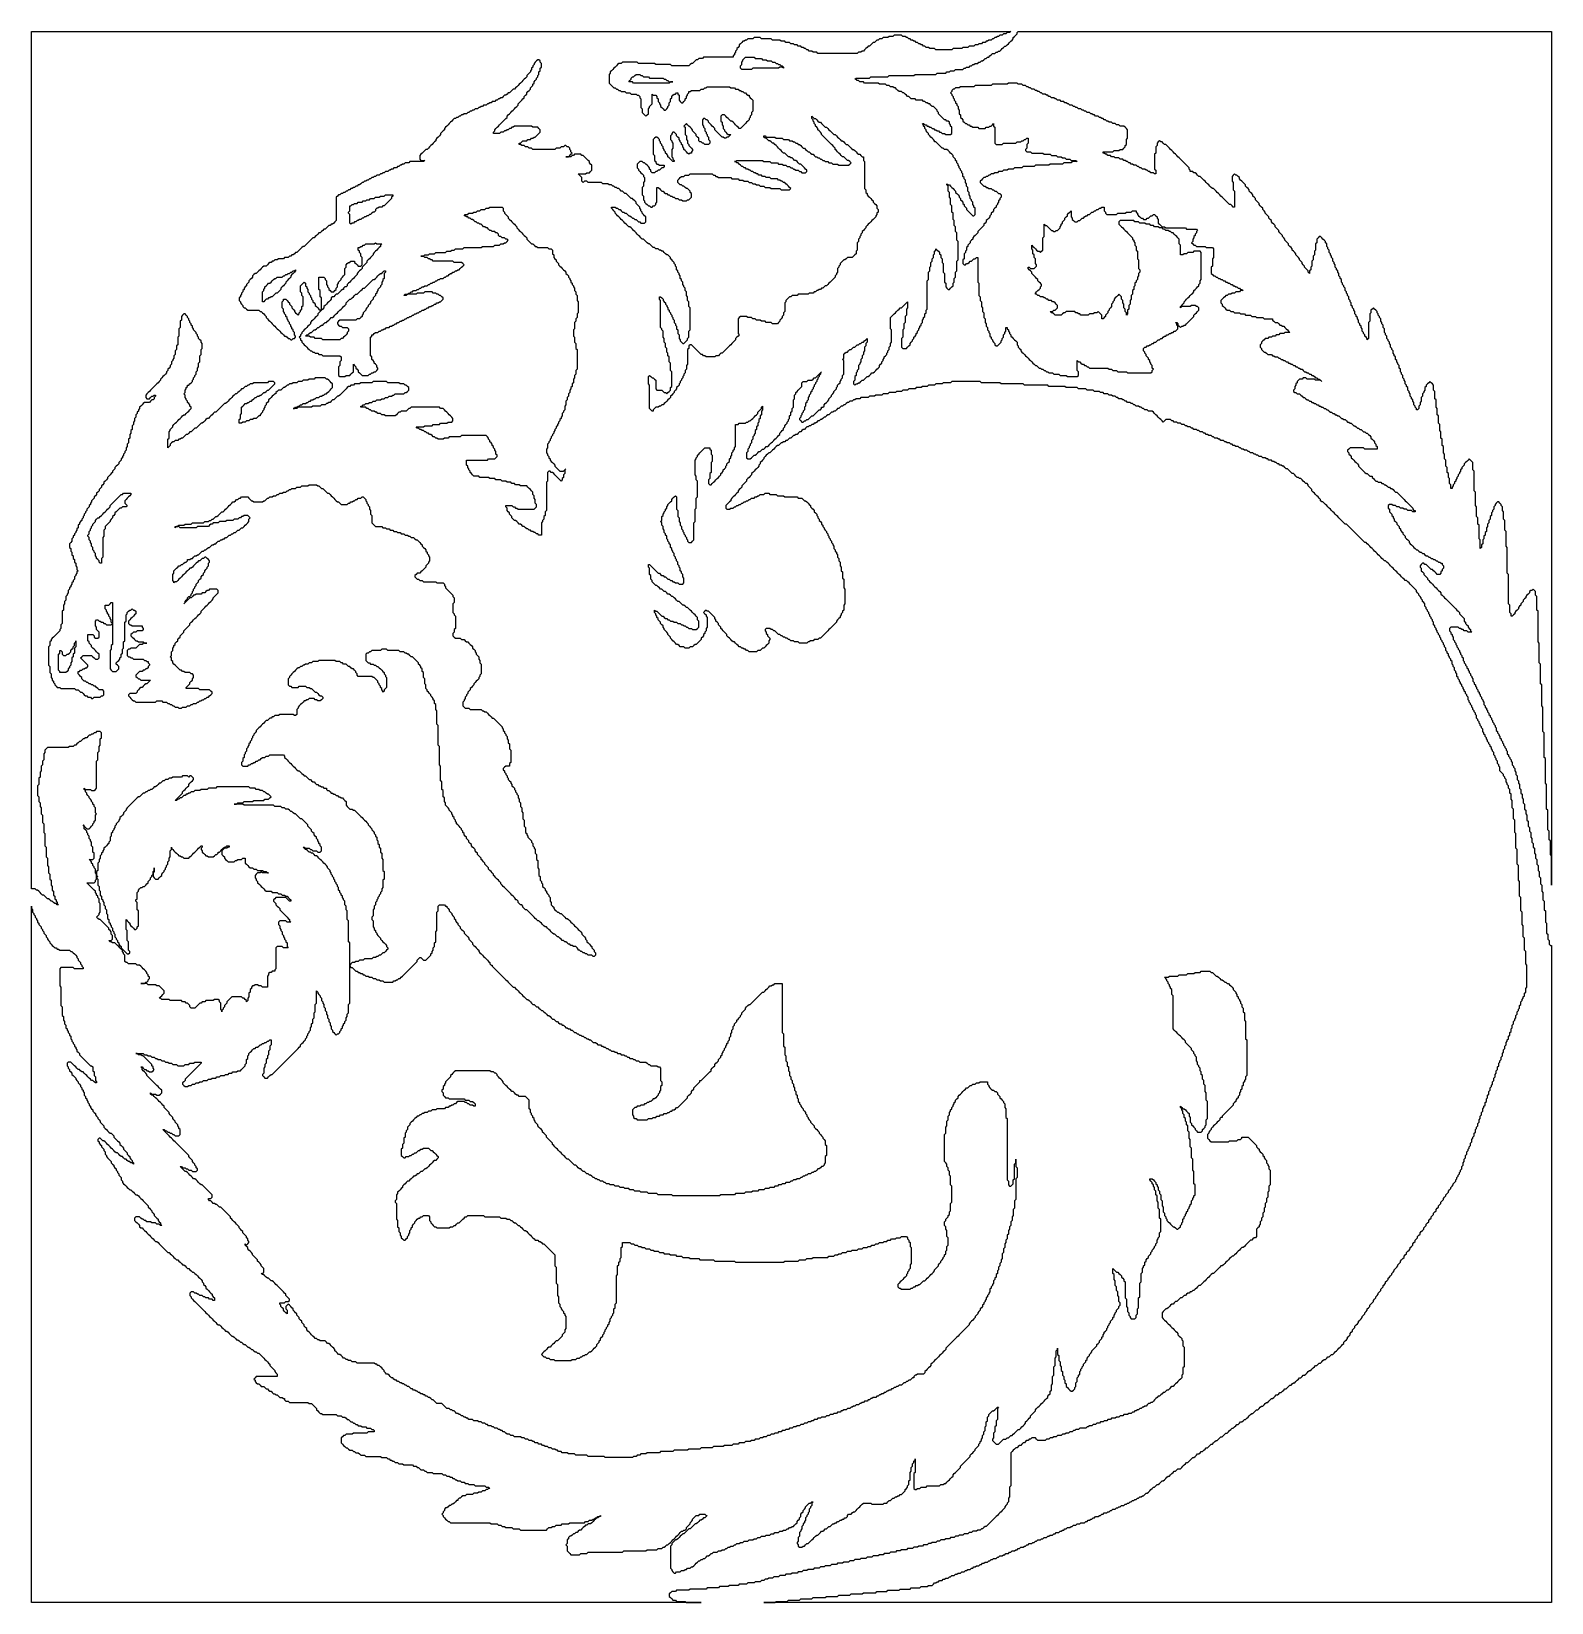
# Model space of a CAD drawing. Extents: x -0.87 to 0.87, y -0.9 to 0.9.
import ezdxf

# ---------------------------------------------------------------- set-up
doc = ezdxf.new("R2010")
doc.units = 0

msp = doc.modelspace()

# ---------------------------------------------------------------- linework, layer by layer
for points in [[(-0.869062, 0.898594), (-0.867656, 0.898594), (-0.86625, 0.898594), (-0.864844, 0.898594), (-0.863437, 0.898594), (-0.862031, 0.898594), (-0.860625, 0.898594), (-0.859219, 0.898594), (-0.857812, 0.898594), (-0.856406, 0.898594), (-0.855, 0.898594), (-0.853594, 0.898594), (-0.852187, 0.898594), (-0.850781, 0.898594), (-0.849375, 0.898594), (-0.847969, 0.898594), (-0.846562, 0.898594), (-0.845156, 0.898594), (-0.84375, 0.898594), (-0.842344, 0.898594), (-0.840938, 0.898594), (-0.839531, 0.898594), (-0.838125, 0.898594), (-0.836719, 0.898594), (-0.835313, 0.898594), (-0.833906, 0.898594), (-0.8325, 0.898594), (-0.831094, 0.898594), (-0.829688, 0.898594), (-0.828281, 0.898594), (-0.826875, 0.898594), (-0.825469, 0.898594), (-0.824062, 0.898594), (-0.822656, 0.898594), (-0.82125, 0.898594), (-0.819844, 0.898594), (-0.818437, 0.898594), (-0.817031, 0.898594), (-0.815625, 0.898594), (-0.814219, 0.898594), (-0.812812, 0.898594), (-0.811406, 0.898594), (-0.81, 0.898594), (-0.808594, 0.898594), (-0.807187, 0.898594), (-0.805781, 0.898594), (-0.804375, 0.898594), (-0.802969, 0.898594), (-0.801562, 0.898594), (-0.800156, 0.898594), (-0.79875, 0.898594), (-0.797344, 0.898594), (-0.795937, 0.898594), (-0.794531, 0.898594), (-0.793125, 0.898594), (-0.791719, 0.898594), (-0.790312, 0.898594), (-0.788906, 0.898594), (-0.7875, 0.898594), (-0.786094, 0.898594), (-0.784687, 0.898594), (-0.783281, 0.898594), (-0.781875, 0.898594), (-0.780469, 0.898594), (-0.779062, 0.898594), (-0.777656, 0.898594), (-0.77625, 0.898594), (-0.774844, 0.898594), (-0.773438, 0.898594), (-0.772031, 0.898594), (-0.770625, 0.898594), (-0.769219, 0.898594), (-0.767813, 0.898594), (-0.766406, 0.898594), (-0.765, 0.898594), (-0.763594, 0.898594), (-0.762188, 0.898594), (-0.760781, 0.898594), (-0.759375, 0.898594), (-0.757969, 0.898594), (-0.756563, 0.898594), (-0.755156, 0.898594), (-0.75375, 0.898594), (-0.752344, 0.898594), (-0.750937, 0.898594), (-0.749531, 0.898594), (-0.748125, 0.898594), (-0.746719, 0.898594), (-0.745312, 0.898594), (-0.743906, 0.898594), (-0.7425, 0.898594), (-0.741094, 0.898594), (-0.739687, 0.898594), (-0.738281, 0.898594), (-0.736875, 0.898594), (-0.735469, 0.898594), (-0.734062, 0.898594), (-0.732656, 0.898594), (-0.73125, 0.898594), (-0.729844, 0.898594), (-0.728437, 0.898594), (-0.727031, 0.898594), (-0.725625, 0.898594), (-0.724219, 0.898594), (-0.722812, 0.898594), (-0.721406, 0.898594), (-0.72, 0.898594), (-0.718594, 0.898594), (-0.717187, 0.898594), (-0.715781, 0.898594), (-0.714375, 0.898594), (-0.712969, 0.898594), (-0.711562, 0.898594), (-0.710156, 0.898594), (-0.70875, 0.898594), (-0.707344, 0.898594), (-0.705937, 0.898594), (-0.704531, 0.898594), (-0.703125, 0.898594), (-0.701719, 0.898594), (-0.700313, 0.898594), (-0.698906, 0.898594), (-0.6975, 0.898594), (-0.696094, 0.898594), (-0.694688, 0.898594), (-0.693281, 0.898594), (-0.691875, 0.898594), (-0.690469, 0.898594), (-0.689063, 0.898594), (-0.687656, 0.898594), (-0.68625, 0.898594), (-0.684844, 0.898594), (-0.683437, 0.898594), (-0.682031, 0.898594), (-0.680625, 0.898594), (-0.679219, 0.898594), (-0.677812, 0.898594), (-0.676406, 0.898594), (-0.675, 0.898594), (-0.673594, 0.898594), (-0.672187, 0.898594), (-0.670781, 0.898594), (-0.669375, 0.898594), (-0.667969, 0.898594), (-0.666562, 0.898594), (-0.665156, 0.898594), (-0.66375, 0.898594), (-0.662344, 0.898594), (-0.660937, 0.898594), (-0.659531, 0.898594), (-0.658125, 0.898594), (-0.656719, 0.898594), (-0.655312, 0.898594), (-0.653906, 0.898594), (-0.6525, 0.898594), (-0.651094, 0.898594), (-0.649687, 0.898594), (-0.648281, 0.898594), (-0.646875, 0.898594), (-0.645469, 0.898594), (-0.644062, 0.898594), (-0.642656, 0.898594), (-0.64125, 0.898594), (-0.639844, 0.898594), (-0.638437, 0.898594), (-0.637031, 0.898594), (-0.635625, 0.898594), (-0.634219, 0.898594), (-0.632812, 0.898594), (-0.631406, 0.898594), (-0.63, 0.898594), (-0.628594, 0.898594), (-0.627188, 0.898594), (-0.625781, 0.898594), (-0.624375, 0.898594), (-0.622969, 0.898594), (-0.621563, 0.898594), (-0.620156, 0.898594), (-0.61875, 0.898594), (-0.617344, 0.898594), (-0.615938, 0.898594), (-0.614531, 0.898594), (-0.613125, 0.898594), (-0.611719, 0.898594), (-0.610312, 0.898594), (-0.608906, 0.898594), (-0.6075, 0.898594), (-0.606094, 0.898594), (-0.604687, 0.898594), (-0.603281, 0.898594), (-0.601875, 0.898594), (-0.600469, 0.898594), (-0.599062, 0.898594), (-0.597656, 0.898594), (-0.59625, 0.898594), (-0.594844, 0.898594), (-0.593437, 0.898594), (-0.592031, 0.898594), (-0.590625, 0.898594), (-0.589219, 0.898594), (-0.587812, 0.898594), (-0.586406, 0.898594), (-0.585, 0.898594), (-0.583594, 0.898594), (-0.582187, 0.898594), (-0.580781, 0.898594), (-0.579375, 0.898594), (-0.577969, 0.898594), (-0.576562, 0.898594), (-0.575156, 0.898594), (-0.57375, 0.898594), (-0.572344, 0.898594), (-0.570937, 0.898594), (-0.569531, 0.898594), (-0.568125, 0.898594), (-0.566719, 0.898594), (-0.565312, 0.898594), (-0.563906, 0.898594), (-0.5625, 0.898594), (-0.561094, 0.898594), (-0.559688, 0.898594), (-0.558281, 0.898594), (-0.556875, 0.898594), (-0.555469, 0.898594), (-0.554063, 0.898594), (-0.552656, 0.898594), (-0.55125, 0.898594), (-0.549844, 0.898594), (-0.548438, 0.898594), (-0.547031, 0.898594), (-0.545625, 0.898594), (-0.544219, 0.898594), (-0.542813, 0.898594), (-0.541406, 0.898594), (-0.54, 0.898594), (-0.538594, 0.898594), (-0.537187, 0.898594), (-0.535781, 0.898594), (-0.534375, 0.898594), (-0.532969, 0.898594), (-0.531562, 0.898594), (-0.530156, 0.898594), (-0.52875, 0.898594), (-0.527344, 0.898594), (-0.525937, 0.898594), (-0.524531, 0.898594), (-0.523125, 0.898594), (-0.521719, 0.898594), (-0.520312, 0.898594), (-0.518906, 0.898594), (-0.5175, 0.898594), (-0.516094, 0.898594), (-0.514687, 0.898594), (-0.513281, 0.898594), (-0.511875, 0.898594), (-0.510469, 0.898594), (-0.509062, 0.898594), (-0.507656, 0.898594), (-0.50625, 0.898594), (-0.504844, 0.898594), (-0.503437, 0.898594), (-0.502031, 0.898594), (-0.500625, 0.898594), (-0.499219, 0.898594), (-0.497812, 0.898594), (-0.496406, 0.898594), (-0.495, 0.898594), (-0.493594, 0.898594), (-0.492188, 0.898594), (-0.490781, 0.898594), (-0.489375, 0.898594), (-0.487969, 0.898594), (-0.486563, 0.898594), (-0.485156, 0.898594), (-0.48375, 0.898594), (-0.482344, 0.898594), (-0.480937, 0.898594), (-0.479531, 0.898594), (-0.478125, 0.898594), (-0.476719, 0.898594), (-0.475312, 0.898594), (-0.473906, 0.898594), (-0.4725, 0.898594), (-0.471094, 0.898594), (-0.469687, 0.898594), (-0.468281, 0.898594), (-0.466875, 0.898594), (-0.465469, 0.898594), (-0.464062, 0.898594), (-0.462656, 0.898594), (-0.46125, 0.898594), (-0.459844, 0.898594), (-0.458437, 0.898594), (-0.457031, 0.898594), (-0.455625, 0.898594), (-0.454219, 0.898594), (-0.452813, 0.898594), (-0.451406, 0.898594), (-0.45, 0.898594), (-0.448594, 0.898594), (-0.447187, 0.898594), (-0.445781, 0.898594), (-0.444375, 0.898594), (-0.442969, 0.898594), (-0.441562, 0.898594), (-0.440156, 0.898594), (-0.43875, 0.898594), (-0.437344, 0.898594), (-0.435937, 0.898594), (-0.434531, 0.898594), (-0.433125, 0.898594), (-0.431719, 0.898594), (-0.430312, 0.898594), (-0.428906, 0.898594), (-0.4275, 0.898594), (-0.426094, 0.898594), (-0.424687, 0.898594), (-0.423281, 0.898594), (-0.421875, 0.898594), (-0.420469, 0.898594), (-0.419063, 0.898594), (-0.417656, 0.898594), (-0.41625, 0.898594), (-0.414844, 0.898594), (-0.413437, 0.898594), (-0.412031, 0.898594), (-0.410625, 0.898594), (-0.409219, 0.898594), (-0.407812, 0.898594), (-0.406406, 0.898594), (-0.405, 0.898594), (-0.403594, 0.898594), (-0.402187, 0.898594), (-0.400781, 0.898594), (-0.399375, 0.898594), (-0.397969, 0.898594), (-0.396562, 0.898594), (-0.395156, 0.898594), (-0.39375, 0.898594), (-0.392344, 0.898594), (-0.390937, 0.898594), (-0.389531, 0.898594), (-0.388125, 0.898594), (-0.386719, 0.898594), (-0.385313, 0.898594), (-0.383906, 0.898594), (-0.3825, 0.898594), (-0.381094, 0.898594), (-0.379688, 0.898594), (-0.378281, 0.898594), (-0.376875, 0.898594), (-0.375469, 0.898594), (-0.374062, 0.898594), (-0.372656, 0.898594), (-0.37125, 0.898594), (-0.369844, 0.898594), (-0.368437, 0.898594), (-0.367031, 0.898594), (-0.365625, 0.898594), (-0.364219, 0.898594), (-0.362812, 0.898594), (-0.361406, 0.898594), (-0.36, 0.898594), (-0.358594, 0.898594), (-0.357187, 0.898594), (-0.355781, 0.898594), (-0.354375, 0.898594), (-0.352969, 0.898594), (-0.351562, 0.898594), (-0.350156, 0.898594), (-0.34875, 0.898594), (-0.347344, 0.898594), (-0.345938, 0.898594), (-0.344531, 0.898594), (-0.343125, 0.898594), (-0.341719, 0.898594), (-0.340312, 0.898594), (-0.338906, 0.898594), (-0.3375, 0.898594), (-0.336094, 0.898594), (-0.334687, 0.898594), (-0.333281, 0.898594), (-0.331875, 0.898594), (-0.330469, 0.898594), (-0.329062, 0.898594), (-0.327656, 0.898594), (-0.32625, 0.898594), (-0.324844, 0.898594), (-0.323437, 0.898594), (-0.322031, 0.898594), (-0.320625, 0.898594), (-0.319219, 0.898594), (-0.317812, 0.898594), (-0.316406, 0.898594), (-0.315, 0.898594), (-0.313594, 0.898594), (-0.312188, 0.898594), (-0.310781, 0.898594), (-0.309375, 0.898594), (-0.307969, 0.898594), (-0.306563, 0.898594), (-0.305156, 0.898594), (-0.30375, 0.898594), (-0.302344, 0.898594), (-0.300937, 0.898594), (-0.299531, 0.898594), (-0.298125, 0.898594), (-0.296719, 0.898594), (-0.295312, 0.898594), (-0.293906, 0.898594), (-0.2925, 0.898594), (-0.291094, 0.898594), (-0.289687, 0.898594), (-0.288281, 0.898594), (-0.286875, 0.898594), (-0.285469, 0.898594), (-0.284062, 0.898594), (-0.282656, 0.898594), (-0.28125, 0.898594), (-0.279844, 0.898594), (-0.278438, 0.898594), (-0.277031, 0.898594), (-0.275625, 0.898594), (-0.274219, 0.898594), (-0.272813, 0.898594), (-0.271406, 0.898594), (-0.27, 0.898594), (-0.268594, 0.898594), (-0.267187, 0.898594), (-0.265781, 0.898594), (-0.264375, 0.898594), (-0.262969, 0.898594), (-0.261562, 0.898594), (-0.260156, 0.898594), (-0.25875, 0.898594), (-0.257344, 0.898594), (-0.255937, 0.898594), (-0.254531, 0.898594), (-0.253125, 0.898594), (-0.251719, 0.898594), (-0.250312, 0.898594), (-0.248906, 0.898594), (-0.2475, 0.898594), (-0.246094, 0.898594), (-0.244688, 0.898594), (-0.243281, 0.898594), (-0.241875, 0.898594), (-0.240469, 0.898594), (-0.239062, 0.898594), (-0.237656, 0.898594), (-0.23625, 0.898594), (-0.234844, 0.898594), (-0.233437, 0.898594), (-0.232031, 0.898594), (-0.230625, 0.898594), (-0.229219, 0.898594), (-0.227813, 0.898594), (-0.226406, 0.898594), (-0.225, 0.898594), (-0.223594, 0.898594), (-0.222187, 0.898594), (-0.220781, 0.898594), (-0.219375, 0.898594), (-0.217969, 0.898594), (-0.216562, 0.898594), (-0.215156, 0.898594), (-0.21375, 0.898594), (-0.212344, 0.898594), (-0.210938, 0.898594), (-0.209531, 0.898594), (-0.208125, 0.898594), (-0.206719, 0.898594), (-0.205312, 0.898594), (-0.203906, 0.898594), (-0.2025, 0.898594), (-0.201094, 0.898594), (-0.199687, 0.898594), (-0.198281, 0.898594), (-0.196875, 0.898594), (-0.195469, 0.898594), (-0.194062, 0.898594), (-0.192656, 0.898594), (-0.19125, 0.898594), (-0.189844, 0.898594), (-0.188437, 0.898594), (-0.187031, 0.898594), (-0.185625, 0.898594), (-0.184219, 0.898594), (-0.182812, 0.898594), (-0.181406, 0.898594), (-0.18, 0.898594), (-0.178594, 0.898594), (-0.177187, 0.898594), (-0.175781, 0.898594), (-0.174375, 0.898594), (-0.172969, 0.898594), (-0.171563, 0.898594), (-0.170156, 0.898594), (-0.16875, 0.898594), (-0.167344, 0.898594), (-0.165937, 0.898594), (-0.164531, 0.898594), (-0.163125, 0.898594), (-0.161719, 0.898594), (-0.160312, 0.898594), (-0.158906, 0.898594), (-0.1575, 0.898594), (-0.156094, 0.898594), (-0.154688, 0.898594), (-0.153281, 0.898594), (-0.151875, 0.898594), (-0.150469, 0.898594), (-0.149062, 0.898594), (-0.147656, 0.898594), (-0.14625, 0.898594), (-0.144844, 0.898594), (-0.143437, 0.898594), (-0.142031, 0.898594), (-0.140625, 0.898594), (-0.139219, 0.898594), (-0.137813, 0.898594), (-0.136406, 0.898594), (-0.135, 0.898594), (-0.133594, 0.898594), (-0.132187, 0.898594), (-0.130781, 0.898594), (-0.129375, 0.898594), (-0.127969, 0.898594), (-0.126562, 0.898594), (-0.125156, 0.898594), (-0.12375, 0.898594), (-0.122344, 0.898594), (-0.120937, 0.898594), (-0.119531, 0.898594), (-0.118125, 0.898594), (-0.116719, 0.898594), (-0.115312, 0.898594), (-0.113906, 0.898594), (-0.1125, 0.898594), (-0.111094, 0.898594), (-0.109687, 0.898594), (-0.108281, 0.898594), (-0.106875, 0.898594), (-0.105469, 0.898594), (-0.104063, 0.898594), (-0.102656, 0.898594), (-0.10125, 0.898594), (-0.099844, 0.898594), (-0.098437, 0.898594), (-0.097031, 0.898594), (-0.095625, 0.898594), (-0.094219, 0.898594), (-0.092812, 0.898594), (-0.091406, 0.898594), (-0.09, 0.898594), (-0.088594, 0.898594), (-0.087188, 0.898594), (-0.085781, 0.898594), (-0.084375, 0.898594), (-0.082969, 0.898594), (-0.081562, 0.898594), (-0.080156, 0.898594), (-0.07875, 0.898594), (-0.077344, 0.898594), (-0.075937, 0.898594), (-0.074531, 0.898594), (-0.073125, 0.898594), (-0.071719, 0.898594), (-0.070312, 0.898594), (-0.068906, 0.898594), (-0.0675, 0.898594), (-0.066094, 0.898594), (-0.064687, 0.898594), (-0.063281, 0.898594), (-0.061875, 0.898594), (-0.060469, 0.898594), (-0.059062, 0.898594), (-0.057656, 0.898594), (-0.05625, 0.898594), (-0.054844, 0.898594), (-0.053437, 0.898594), (-0.052031, 0.898594), (-0.050625, 0.898594), (-0.049219, 0.898594), (-0.047813, 0.898594), (-0.046406, 0.898594), (-0.045, 0.898594), (-0.043594, 0.898594), (-0.042187, 0.898594), (-0.040781, 0.898594), (-0.039375, 0.898594), (-0.037969, 0.898594), (-0.036562, 0.898594), (-0.035156, 0.898594), (-0.03375, 0.898594), (-0.032344, 0.898594), (-0.030937, 0.898594), (-0.029531, 0.898594), (-0.028125, 0.898594), (-0.026719, 0.898594), (-0.025312, 0.898594), (-0.023906, 0.898594), (-0.0225, 0.898594), (-0.021094, 0.898594), (-0.019688, 0.898594), (-0.018281, 0.898594), (-0.016875, 0.898594), (-0.015469, 0.898594), (-0.014062, 0.898594), (-0.012656, 0.898594), (-0.01125, 0.898594), (-0.009844, 0.898594), (-0.008438, 0.898594), (-0.007031, 0.898594), (-0.005625, 0.898594), (-0.004219, 0.898594), (-0.002812, 0.898594), (-0.001406, 0.898594), (0, 0.898594), (0.001406, 0.898594), (0.002812, 0.898594), (0.004219, 0.898594), (0.005625, 0.898594), (0.007031, 0.898594), (0.008438, 0.898594), (0.009844, 0.898594), (0.01125, 0.898594), (0.012656, 0.898594), (0.014062, 0.898594), (0.015469, 0.898594), (0.016875, 0.898594), (0.018281, 0.898594), (0.019688, 0.898594), (0.021094, 0.898594), (0.0225, 0.898594), (0.023906, 0.898594), (0.025312, 0.898594), (0.026719, 0.898594), (0.028125, 0.898594), (0.029531, 0.898594), (0.030937, 0.898594), (0.032344, 0.898594), (0.03375, 0.898594), (0.035156, 0.898594), (0.036562, 0.898594), (0.037969, 0.898594), (0.039375, 0.898594), (0.040781, 0.898594), (0.042187, 0.898594), (0.043594, 0.898594), (0.045, 0.898594), (0.046406, 0.898594), (0.047813, 0.898594), (0.049219, 0.898594), (0.050625, 0.898594), (0.052031, 0.898594), (0.053437, 0.898594), (0.054844, 0.898594), (0.05625, 0.898594), (0.057656, 0.898594), (0.059062, 0.898594), (0.060469, 0.898594), (0.061875, 0.898594), (0.063281, 0.898594), (0.064687, 0.898594), (0.066094, 0.898594), (0.0675, 0.898594), (0.068906, 0.898594), (0.070312, 0.898594), (0.071719, 0.898594), (0.073125, 0.898594), (0.074531, 0.898594), (0.075937, 0.898594), (0.077344, 0.898594), (0.07875, 0.898594), (0.080156, 0.898594), (0.081562, 0.898594), (0.082969, 0.898594), (0.084375, 0.898594), (0.085781, 0.898594), (0.087188, 0.898594), (0.088594, 0.898594), (0.09, 0.898594), (0.091406, 0.898594), (0.092812, 0.898594), (0.094219, 0.898594), (0.095625, 0.898594), (0.097031, 0.898594), (0.098437, 0.898594), (0.099844, 0.898594), (0.10125, 0.898594), (0.102656, 0.898594), (0.104063, 0.898594), (0.105469, 0.898594), (0.106875, 0.898594), (0.108281, 0.898594), (0.109687, 0.898594), (0.111094, 0.898594), (0.1125, 0.898594), (0.113906, 0.898594), (0.115312, 0.898594), (0.116719, 0.898594), (0.118125, 0.898594), (0.119531, 0.898594), (0.120937, 0.898594), (0.122344, 0.898594), (0.12375, 0.898594), (0.125156, 0.898594), (0.126562, 0.898594), (0.127969, 0.898594), (0.129375, 0.898594), (0.130781, 0.898594), (0.132187, 0.898594), (0.133594, 0.898594), (0.135, 0.898594), (0.136406, 0.898594), (0.137813, 0.898594), (0.139219, 0.898594), (0.140625, 0.898594), (0.142031, 0.898594), (0.143437, 0.898594), (0.144844, 0.898594), (0.14625, 0.898594), (0.147656, 0.898594), (0.149062, 0.898594), (0.150469, 0.898594), (0.151875, 0.898594), (0.153281, 0.898594), (0.154688, 0.898594), (0.156094, 0.898594), (0.1575, 0.898594), (0.158906, 0.898594), (0.160312, 0.898594), (0.161719, 0.898594), (0.163125, 0.898594), (0.164531, 0.898594), (0.165937, 0.898594), (0.167344, 0.898594), (0.16875, 0.898594), (0.170156, 0.898594), (0.171563, 0.898594), (0.172969, 0.898594), (0.174375, 0.898594), (0.175781, 0.898594), (0.177187, 0.898594), (0.178594, 0.898594), (0.18, 0.898594), (0.181406, 0.898594), (0.182812, 0.898594), (0.184219, 0.898594), (0.185625, 0.898594), (0.187031, 0.898594), (0.188437, 0.898594), (0.189844, 0.898594), (0.19125, 0.898594), (0.192656, 0.898594), (0.194062, 0.898594), (0.195469, 0.898594), (0.196875, 0.898594), (0.198281, 0.898594), (0.199687, 0.898594), (0.201094, 0.898594), (0.2025, 0.898594), (0.203906, 0.898594), (0.205312, 0.898594), (0.206719, 0.898594), (0.208125, 0.898594), (0.209531, 0.898594), (0.210938, 0.898594), (0.212344, 0.898594), (0.21375, 0.898594), (0.215156, 0.898594), (0.216562, 0.898594), (0.217969, 0.898594), (0.219375, 0.898594), (0.220781, 0.898594), (0.222187, 0.898594), (0.223594, 0.898594), (0.225, 0.898594), (0.226406, 0.898594), (0.227813, 0.898594), (0.229219, 0.898594), (0.230625, 0.898594), (0.232031, 0.898594), (0.233437, 0.898594), (0.234844, 0.898594), (0.23625, 0.898594), (0.237656, 0.898594), (0.239062, 0.898594), (0.240469, 0.898594), (0.241875, 0.898594), (0.243281, 0.898594), (0.244688, 0.898594), (0.246094, 0.898594), (0.2475, 0.898594), (0.248906, 0.898594), (0.250312, 0.898594), (0.251719, 0.898594), (0.250312, 0.897187), (0.248906, 0.897187), (0.2475, 0.897187), (0.246094, 0.895781), (0.244688, 0.895781), (0.243281, 0.895781), (0.241875, 0.894375), (0.240469, 0.894375), (0.239062, 0.894375), (0.237656, 0.892969), (0.23625, 0.892969), (0.234844, 0.891562), (0.233437, 0.891562), (0.232031, 0.890156), (0.230625, 0.890156), (0.229219, 0.88875), (0.227813, 0.88875), (0.226406, 0.88875), (0.225, 0.887344), (0.223594, 0.887344), (0.222187, 0.885937), (0.220781, 0.885937), (0.219375, 0.885937), (0.217969, 0.884531), (0.216562, 0.884531), (0.215156, 0.884531), (0.21375, 0.883125), (0.212344, 0.883125), (0.210938, 0.883125), (0.209531, 0.881719), (0.208125, 0.881719), (0.206719, 0.881719), (0.205312, 0.881719), (0.203906, 0.881719), (0.2025, 0.880312), (0.201094, 0.880312), (0.199687, 0.880312), (0.198281, 0.880312), (0.196875, 0.880312), (0.195469, 0.878906), (0.194062, 0.878906), (0.192656, 0.878906), (0.19125, 0.878906), (0.189844, 0.878906), (0.188437, 0.878906), (0.187031, 0.878906), (0.185625, 0.878906), (0.184219, 0.8775), (0.182812, 0.8775), (0.181406, 0.8775), (0.18, 0.8775), (0.178594, 0.8775), (0.177187, 0.8775), (0.175781, 0.8775), (0.174375, 0.8775), (0.172969, 0.8775), (0.171563, 0.8775), (0.170156, 0.8775), (0.16875, 0.8775), (0.167344, 0.8775), (0.165937, 0.8775), (0.164531, 0.878906), (0.163125, 0.878906), (0.161719, 0.878906), (0.160312, 0.878906), (0.158906, 0.878906), (0.1575, 0.880312), (0.156094, 0.880312), (0.154688, 0.880312), (0.153281, 0.881719), (0.151875, 0.881719), (0.150469, 0.883125), (0.149062, 0.883125), (0.147656, 0.884531), (0.14625, 0.884531), (0.144844, 0.885937), (0.143437, 0.885937), (0.142031, 0.887344), (0.140625, 0.887344), (0.139219, 0.88875), (0.137813, 0.88875), (0.136406, 0.890156), (0.135, 0.890156), (0.133594, 0.891562), (0.132187, 0.891562), (0.130781, 0.892969), (0.129375, 0.892969), (0.127969, 0.892969), (0.126562, 0.894375), (0.125156, 0.894375), (0.12375, 0.894375), (0.122344, 0.894375), (0.120937, 0.894375), (0.119531, 0.894375), (0.118125, 0.894375), (0.116719, 0.892969), (0.115312, 0.892969), (0.113906, 0.892969), (0.1125, 0.892969), (0.111094, 0.891562), (0.109687, 0.891562), (0.108281, 0.891562), (0.106875, 0.891562), (0.105469, 0.891562), (0.104063, 0.890156), (0.102656, 0.890156), (0.10125, 0.890156), (0.099844, 0.88875), (0.098437, 0.88875), (0.097031, 0.887344), (0.095625, 0.885937), (0.094219, 0.885937), (0.092812, 0.884531), (0.091406, 0.883125), (0.09, 0.881719), (0.088594, 0.881719), (0.087188, 0.880312), (0.085781, 0.878906), (0.084375, 0.8775), (0.082969, 0.876094), (0.081562, 0.876094), (0.080156, 0.874687), (0.07875, 0.874687), (0.077344, 0.874687), (0.075937, 0.873281), (0.074531, 0.873281), (0.073125, 0.873281), (0.071719, 0.873281), (0.070312, 0.873281), (0.068906, 0.873281), (0.0675, 0.873281), (0.066094, 0.873281), (0.064687, 0.873281), (0.063281, 0.873281), (0.061875, 0.873281), (0.060469, 0.873281), (0.059062, 0.873281), (0.057656, 0.873281), (0.05625, 0.873281), (0.054844, 0.873281), (0.053437, 0.873281), (0.052031, 0.873281), (0.050625, 0.873281), (0.049219, 0.873281), (0.047813, 0.873281), (0.046406, 0.873281), (0.045, 0.873281), (0.043594, 0.873281), (0.042187, 0.873281), (0.040781, 0.873281), (0.039375, 0.873281), (0.037969, 0.873281), (0.036562, 0.873281), (0.035156, 0.873281), (0.03375, 0.873281), (0.032344, 0.873281), (0.030937, 0.873281), (0.029531, 0.874687), (0.028125, 0.874687), (0.026719, 0.874687), (0.025312, 0.874687), (0.023906, 0.876094), (0.0225, 0.876094), (0.021094, 0.876094), (0.019688, 0.8775), (0.018281, 0.8775), (0.016875, 0.878906), (0.015469, 0.878906), (0.014062, 0.880312), (0.012656, 0.880312), (0.01125, 0.881719), (0.009844, 0.881719), (0.008438, 0.881719), (0.007031, 0.883125), (0.005625, 0.883125), (0.004219, 0.883125), (0.002812, 0.884531), (0.001406, 0.884531), (0, 0.884531), (-0.001406, 0.885937), (-0.002812, 0.885937), (-0.004219, 0.885937), (-0.005625, 0.885937), (-0.007031, 0.887344), (-0.008438, 0.887344), (-0.009844, 0.887344), (-0.01125, 0.887344), (-0.012656, 0.88875), (-0.014062, 0.88875), (-0.015469, 0.88875), (-0.016875, 0.88875), (-0.018281, 0.88875), (-0.019688, 0.88875), (-0.021094, 0.88875), (-0.0225, 0.890156), (-0.023906, 0.890156), (-0.025312, 0.890156), (-0.026719, 0.890156), (-0.028125, 0.890156), (-0.029531, 0.890156), (-0.030937, 0.890156), (-0.032344, 0.890156), (-0.03375, 0.890156), (-0.035156, 0.891562), (-0.036562, 0.891562), (-0.037969, 0.891562), (-0.039375, 0.891562), (-0.040781, 0.891562), (-0.042187, 0.891562), (-0.043594, 0.890156), (-0.045, 0.890156), (-0.046406, 0.890156), (-0.047813, 0.890156), (-0.049219, 0.890156), (-0.050625, 0.88875), (-0.052031, 0.88875), (-0.053437, 0.887344), (-0.054844, 0.887344), (-0.05625, 0.885937), (-0.057656, 0.884531), (-0.059062, 0.883125), (-0.059062, 0.881719), (-0.060469, 0.880312), (-0.061875, 0.878906), (-0.061875, 0.8775), (-0.063281, 0.876094), (-0.063281, 0.874687), (-0.064687, 0.873281), (-0.064687, 0.871875), (-0.066094, 0.870469), (-0.066094, 0.869062), (-0.0675, 0.869062), (-0.068906, 0.869062), (-0.070312, 0.869062), (-0.071719, 0.869062), (-0.073125, 0.869062), (-0.074531, 0.869062), (-0.075937, 0.869062), (-0.077344, 0.869062), (-0.07875, 0.869062), (-0.080156, 0.869062), (-0.081562, 0.869062), (-0.082969, 0.869062), (-0.084375, 0.869062), (-0.085781, 0.869062), (-0.087188, 0.869062), (-0.088594, 0.869062), (-0.09, 0.869062), (-0.091406, 0.869062), (-0.092812, 0.869062), (-0.094219, 0.869062), (-0.095625, 0.869062), (-0.097031, 0.869062), (-0.098437, 0.869062), (-0.099844, 0.869062), (-0.10125, 0.867656), (-0.102656, 0.867656), (-0.104063, 0.867656), (-0.105469, 0.867656), (-0.106875, 0.86625), (-0.108281, 0.86625), (-0.109687, 0.864844), (-0.111094, 0.863437), (-0.1125, 0.862031), (-0.113906, 0.862031), (-0.115312, 0.860625), (-0.116719, 0.859219), (-0.118125, 0.859219), (-0.119531, 0.859219), (-0.120937, 0.859219), (-0.122344, 0.859219), (-0.12375, 0.859219), (-0.125156, 0.859219), (-0.126562, 0.859219), (-0.127969, 0.859219), (-0.129375, 0.859219), (-0.130781, 0.859219), (-0.132187, 0.859219), (-0.133594, 0.859219), (-0.135, 0.859219), (-0.136406, 0.859219), (-0.137813, 0.860625), (-0.139219, 0.860625), (-0.140625, 0.860625), (-0.142031, 0.860625), (-0.143437, 0.860625), (-0.144844, 0.860625), (-0.14625, 0.860625), (-0.147656, 0.860625), (-0.149062, 0.860625), (-0.150469, 0.860625), (-0.151875, 0.860625), (-0.153281, 0.860625), (-0.154688, 0.860625), (-0.156094, 0.862031), (-0.1575, 0.862031), (-0.158906, 0.862031), (-0.160312, 0.862031), (-0.161719, 0.862031), (-0.163125, 0.862031), (-0.164531, 0.862031), (-0.165937, 0.862031), (-0.167344, 0.862031), (-0.16875, 0.862031), (-0.170156, 0.862031), (-0.171563, 0.862031), (-0.172969, 0.862031), (-0.174375, 0.862031), (-0.175781, 0.863437), (-0.177187, 0.863437), (-0.178594, 0.863437), (-0.18, 0.863437), (-0.181406, 0.863437), (-0.182812, 0.863437), (-0.184219, 0.863437), (-0.185625, 0.863437), (-0.187031, 0.863437), (-0.188437, 0.863437), (-0.189844, 0.863437), (-0.19125, 0.863437), (-0.192656, 0.863437), (-0.194062, 0.862031), (-0.195469, 0.862031), (-0.196875, 0.862031), (-0.198281, 0.860625), (-0.199687, 0.859219), (-0.201094, 0.857812), (-0.2025, 0.856406), (-0.203906, 0.855), (-0.205312, 0.853594), (-0.206719, 0.852187), (-0.206719, 0.850781), (-0.208125, 0.849375), (-0.208125, 0.847969), (-0.208125, 0.846562), (-0.208125, 0.845156), (-0.208125, 0.84375), (-0.208125, 0.842344), (-0.208125, 0.840938), (-0.208125, 0.839531), (-0.206719, 0.838125), (-0.205312, 0.836719), (-0.203906, 0.835313), (-0.2025, 0.833906), (-0.201094, 0.833906), (-0.199687, 0.8325), (-0.198281, 0.8325), (-0.196875, 0.831094), (-0.195469, 0.831094), (-0.194062, 0.829688), (-0.192656, 0.829688), (-0.19125, 0.829688), (-0.189844, 0.829688), (-0.188437, 0.828281), (-0.187031, 0.828281), (-0.185625, 0.828281), (-0.184219, 0.828281), (-0.182812, 0.826875), (-0.181406, 0.826875), (-0.18, 0.826875), (-0.178594, 0.826875), (-0.177187, 0.826875), (-0.175781, 0.825469), (-0.174375, 0.825469), (-0.172969, 0.824062), (-0.172969, 0.822656), (-0.171563, 0.82125), (-0.171563, 0.819844), (-0.171563, 0.818437), (-0.171563, 0.817031), (-0.171563, 0.815625), (-0.171563, 0.814219), (-0.171563, 0.812812), (-0.171563, 0.811406), (-0.170156, 0.81), (-0.170156, 0.808594), (-0.170156, 0.807187), (-0.170156, 0.805781), (-0.16875, 0.804375), (-0.167344, 0.802969), (-0.165937, 0.801562), (-0.164531, 0.802969), (-0.163125, 0.804375), (-0.163125, 0.805781), (-0.163125, 0.807187), (-0.163125, 0.808594), (-0.163125, 0.81), (-0.161719, 0.811406), (-0.161719, 0.812812), (-0.160312, 0.814219), (-0.158906, 0.815625), (-0.158906, 0.817031), (-0.158906, 0.818437), (-0.158906, 0.819844), (-0.158906, 0.82125), (-0.158906, 0.822656), (-0.158906, 0.824062), (-0.158906, 0.825469), (-0.158906, 0.826875), (-0.1575, 0.825469), (-0.156094, 0.825469), (-0.154688, 0.825469), (-0.153281, 0.824062), (-0.153281, 0.822656), (-0.151875, 0.82125), (-0.151875, 0.819844), (-0.151875, 0.818437), (-0.150469, 0.817031), (-0.150469, 0.815625), (-0.149062, 0.814219), (-0.149062, 0.812812), (-0.147656, 0.811406), (-0.14625, 0.81), (-0.144844, 0.808594), (-0.143437, 0.808594), (-0.142031, 0.81), (-0.140625, 0.811406), (-0.140625, 0.812812), (-0.139219, 0.814219), (-0.139219, 0.815625), (-0.139219, 0.817031), (-0.137813, 0.818437), (-0.137813, 0.819844), (-0.137813, 0.82125), (-0.136406, 0.822656), (-0.136406, 0.824062), (-0.135, 0.825469), (-0.133594, 0.826875), (-0.132187, 0.826875), (-0.130781, 0.828281), (-0.129375, 0.828281), (-0.129375, 0.826875), (-0.127969, 0.825469), (-0.127969, 0.824062), (-0.127969, 0.822656), (-0.127969, 0.82125), (-0.127969, 0.819844), (-0.126562, 0.818437), (-0.125156, 0.817031), (-0.12375, 0.817031), (-0.122344, 0.818437), (-0.120937, 0.819844), (-0.120937, 0.82125), (-0.119531, 0.822656), (-0.119531, 0.824062), (-0.118125, 0.825469), (-0.118125, 0.826875), (-0.116719, 0.828281), (-0.116719, 0.829688), (-0.115312, 0.829688), (-0.113906, 0.831094), (-0.1125, 0.831094), (-0.111094, 0.831094), (-0.109687, 0.831094), (-0.108281, 0.831094), (-0.106875, 0.831094), (-0.105469, 0.831094), (-0.104063, 0.831094), (-0.102656, 0.8325), (-0.10125, 0.8325), (-0.099844, 0.8325), (-0.098437, 0.833906), (-0.097031, 0.833906), (-0.095625, 0.835313), (-0.094219, 0.835313), (-0.092812, 0.835313), (-0.091406, 0.835313), (-0.09, 0.835313), (-0.088594, 0.835313), (-0.087188, 0.835313), (-0.085781, 0.835313), (-0.084375, 0.835313), (-0.082969, 0.835313), (-0.081562, 0.835313), (-0.080156, 0.835313), (-0.07875, 0.835313), (-0.077344, 0.835313), (-0.075937, 0.835313), (-0.074531, 0.835313), (-0.073125, 0.835313), (-0.071719, 0.835313), (-0.070312, 0.835313), (-0.068906, 0.833906), (-0.0675, 0.833906), (-0.066094, 0.833906), (-0.064687, 0.833906), (-0.063281, 0.8325), (-0.061875, 0.8325), (-0.060469, 0.8325), (-0.059062, 0.831094), (-0.057656, 0.831094), (-0.05625, 0.829688), (-0.054844, 0.829688), (-0.053437, 0.828281), (-0.052031, 0.828281), (-0.050625, 0.826875), (-0.049219, 0.825469), (-0.047813, 0.825469), (-0.047813, 0.824062), (-0.046406, 0.822656), (-0.045, 0.82125), (-0.043594, 0.819844), (-0.043594, 0.818437), (-0.043594, 0.817031), (-0.043594, 0.815625), (-0.043594, 0.814219), (-0.043594, 0.812812), (-0.043594, 0.811406), (-0.043594, 0.81), (-0.043594, 0.808594), (-0.043594, 0.807187), (-0.045, 0.805781), (-0.045, 0.804375), (-0.045, 0.802969), (-0.046406, 0.801562), (-0.046406, 0.800156), (-0.047813, 0.79875), (-0.047813, 0.797344), (-0.049219, 0.795937), (-0.050625, 0.794531), (-0.052031, 0.793125), (-0.053437, 0.791719), (-0.054844, 0.790312), (-0.05625, 0.788906), (-0.057656, 0.7875), (-0.059062, 0.7875), (-0.060469, 0.788906), (-0.061875, 0.790312), (-0.063281, 0.791719), (-0.064687, 0.793125), (-0.066094, 0.794531), (-0.0675, 0.795937), (-0.068906, 0.795937), (-0.070312, 0.797344), (-0.071719, 0.79875), (-0.073125, 0.800156), (-0.074531, 0.801562), (-0.075937, 0.802969), (-0.077344, 0.802969), (-0.07875, 0.802969), (-0.080156, 0.801562), (-0.080156, 0.800156), (-0.080156, 0.79875), (-0.080156, 0.797344), (-0.080156, 0.795937), (-0.07875, 0.794531), (-0.07875, 0.793125), (-0.07875, 0.791719), (-0.077344, 0.790312), (-0.077344, 0.788906), (-0.077344, 0.7875), (-0.075937, 0.786094), (-0.075937, 0.784687), (-0.074531, 0.783281), (-0.073125, 0.781875), (-0.071719, 0.780469), (-0.070312, 0.780469), (-0.068906, 0.780469), (-0.070312, 0.779062), (-0.071719, 0.777656), (-0.073125, 0.777656), (-0.074531, 0.77625), (-0.075937, 0.77625), (-0.077344, 0.777656), (-0.07875, 0.777656), (-0.080156, 0.779062), (-0.081562, 0.780469), (-0.082969, 0.781875), (-0.084375, 0.783281), (-0.085781, 0.784687), (-0.087188, 0.786094), (-0.087188, 0.7875), (-0.088594, 0.788906), (-0.09, 0.790312), (-0.091406, 0.791719), (-0.092812, 0.793125), (-0.094219, 0.794531), (-0.094219, 0.795937), (-0.095625, 0.797344), (-0.097031, 0.797344), (-0.098437, 0.79875), (-0.099844, 0.79875), (-0.10125, 0.797344), (-0.10125, 0.795937), (-0.10125, 0.794531), (-0.10125, 0.793125), (-0.10125, 0.791719), (-0.099844, 0.790312), (-0.099844, 0.788906), (-0.098437, 0.7875), (-0.098437, 0.786094), (-0.098437, 0.784687), (-0.097031, 0.783281), (-0.097031, 0.781875), (-0.095625, 0.780469), (-0.095625, 0.779062), (-0.094219, 0.777656), (-0.094219, 0.77625), (-0.094219, 0.774844), (-0.092812, 0.773438), (-0.092812, 0.772031), (-0.092812, 0.770625), (-0.094219, 0.769219), (-0.095625, 0.769219), (-0.097031, 0.769219), (-0.098437, 0.769219), (-0.099844, 0.770625), (-0.10125, 0.770625), (-0.102656, 0.772031), (-0.104063, 0.772031), (-0.105469, 0.773438), (-0.105469, 0.774844), (-0.105469, 0.77625), (-0.106875, 0.777656), (-0.108281, 0.779062), (-0.108281, 0.780469), (-0.109687, 0.781875), (-0.111094, 0.783281), (-0.1125, 0.784687), (-0.1125, 0.786094), (-0.113906, 0.7875), (-0.115312, 0.788906), (-0.116719, 0.790312), (-0.118125, 0.791719), (-0.119531, 0.793125), (-0.120937, 0.791719), (-0.122344, 0.790312), (-0.120937, 0.788906), (-0.120937, 0.7875), (-0.120937, 0.786094), (-0.120937, 0.784687), (-0.120937, 0.783281), (-0.120937, 0.781875), (-0.120937, 0.780469), (-0.119531, 0.779062), (-0.119531, 0.777656), (-0.119531, 0.77625), (-0.119531, 0.774844), (-0.118125, 0.773438), (-0.118125, 0.772031), (-0.118125, 0.770625), (-0.116719, 0.769219), (-0.116719, 0.767813), (-0.115312, 0.766406), (-0.113906, 0.765), (-0.1125, 0.763594), (-0.1125, 0.762188), (-0.113906, 0.760781), (-0.113906, 0.759375), (-0.115312, 0.759375), (-0.116719, 0.757969), (-0.118125, 0.759375), (-0.119531, 0.760781), (-0.120937, 0.762188), (-0.122344, 0.763594), (-0.122344, 0.765), (-0.12375, 0.766406), (-0.12375, 0.767813), (-0.125156, 0.769219), (-0.125156, 0.770625), (-0.126562, 0.772031), (-0.126562, 0.773438), (-0.127969, 0.774844), (-0.127969, 0.77625), (-0.129375, 0.777656), (-0.130781, 0.779062), (-0.130781, 0.780469), (-0.132187, 0.781875), (-0.133594, 0.783281), (-0.135, 0.783281), (-0.136406, 0.781875), (-0.136406, 0.780469), (-0.137813, 0.779062), (-0.137813, 0.777656), (-0.137813, 0.77625), (-0.137813, 0.774844), (-0.136406, 0.773438), (-0.136406, 0.772031), (-0.135, 0.770625), (-0.135, 0.769219), (-0.135, 0.767813), (-0.135, 0.766406), (-0.135, 0.765), (-0.136406, 0.763594), (-0.136406, 0.762188), (-0.136406, 0.760781), (-0.136406, 0.759375), (-0.136406, 0.757969), (-0.136406, 0.756563), (-0.136406, 0.755156), (-0.135, 0.75375), (-0.135, 0.752344), (-0.133594, 0.750937), (-0.133594, 0.749531), (-0.135, 0.749531), (-0.136406, 0.750937), (-0.137813, 0.752344), (-0.139219, 0.75375), (-0.140625, 0.755156), (-0.140625, 0.756563), (-0.142031, 0.757969), (-0.143437, 0.759375), (-0.143437, 0.760781), (-0.144844, 0.762188), (-0.144844, 0.763594), (-0.14625, 0.765), (-0.14625, 0.766406), (-0.147656, 0.767813), (-0.147656, 0.769219), (-0.149062, 0.770625), (-0.149062, 0.772031), (-0.150469, 0.773438), (-0.150469, 0.774844), (-0.151875, 0.77625), (-0.153281, 0.777656), (-0.154688, 0.777656), (-0.156094, 0.77625), (-0.1575, 0.774844), (-0.1575, 0.773438), (-0.1575, 0.772031), (-0.1575, 0.770625), (-0.1575, 0.769219), (-0.1575, 0.767813), (-0.1575, 0.766406), (-0.1575, 0.765), (-0.1575, 0.763594), (-0.1575, 0.762188), (-0.1575, 0.760781), (-0.1575, 0.759375), (-0.1575, 0.757969), (-0.156094, 0.756563), (-0.156094, 0.755156), (-0.156094, 0.75375), (-0.156094, 0.752344), (-0.156094, 0.750937), (-0.154688, 0.749531), (-0.154688, 0.748125), (-0.153281, 0.746719), (-0.151875, 0.746719), (-0.150469, 0.745312), (-0.149062, 0.745312), (-0.147656, 0.745312), (-0.14625, 0.745312), (-0.144844, 0.745312), (-0.144844, 0.743906), (-0.14625, 0.7425), (-0.147656, 0.7425), (-0.149062, 0.741094), (-0.150469, 0.739687), (-0.151875, 0.739687), (-0.153281, 0.738281), (-0.154688, 0.738281), (-0.156094, 0.736875), (-0.1575, 0.736875), (-0.158906, 0.736875), (-0.160312, 0.738281), (-0.160312, 0.739687), (-0.161719, 0.741094), (-0.161719, 0.7425), (-0.163125, 0.743906), (-0.164531, 0.745312), (-0.165937, 0.746719), (-0.167344, 0.748125), (-0.16875, 0.748125), (-0.170156, 0.749531), (-0.171563, 0.749531), (-0.172969, 0.749531), (-0.174375, 0.748125), (-0.175781, 0.746719), (-0.175781, 0.745312), (-0.175781, 0.743906), (-0.175781, 0.7425), (-0.174375, 0.741094), (-0.174375, 0.739687), (-0.172969, 0.738281), (-0.171563, 0.736875), (-0.170156, 0.735469), (-0.16875, 0.734062), (-0.16875, 0.732656), (-0.167344, 0.73125), (-0.167344, 0.729844), (-0.167344, 0.728437), (-0.167344, 0.727031), (-0.16875, 0.725625), (-0.16875, 0.724219), (-0.16875, 0.722812), (-0.16875, 0.721406), (-0.170156, 0.72), (-0.170156, 0.718594), (-0.170156, 0.717187), (-0.170156, 0.715781), (-0.170156, 0.714375), (-0.170156, 0.712969), (-0.170156, 0.711562), (-0.16875, 0.710156), (-0.16875, 0.70875), (-0.16875, 0.707344), (-0.16875, 0.705937), (-0.167344, 0.704531), (-0.167344, 0.703125), (-0.165937, 0.701719), (-0.164531, 0.700313), (-0.163125, 0.698906), (-0.161719, 0.698906), (-0.160312, 0.6975), (-0.158906, 0.6975), (-0.1575, 0.698906), (-0.156094, 0.698906), (-0.154688, 0.700313), (-0.154688, 0.701719), (-0.153281, 0.703125), (-0.153281, 0.704531), (-0.153281, 0.705937), (-0.153281, 0.707344), (-0.153281, 0.70875), (-0.153281, 0.710156), (-0.153281, 0.711562), (-0.153281, 0.712969), (-0.153281, 0.714375), (-0.153281, 0.715781), (-0.153281, 0.717187), (-0.153281, 0.718594), (-0.153281, 0.72), (-0.151875, 0.72), (-0.150469, 0.718594), (-0.149062, 0.717187), (-0.147656, 0.715781), (-0.14625, 0.715781), (-0.144844, 0.714375), (-0.143437, 0.712969), (-0.142031, 0.712969), (-0.140625, 0.711562), (-0.139219, 0.711562), (-0.137813, 0.710156), (-0.136406, 0.710156), (-0.135, 0.70875), (-0.133594, 0.70875), (-0.132187, 0.707344), (-0.130781, 0.707344), (-0.129375, 0.707344), (-0.127969, 0.705937), (-0.126562, 0.705937), (-0.125156, 0.705937), (-0.12375, 0.704531), (-0.122344, 0.704531), (-0.120937, 0.704531), (-0.119531, 0.704531), (-0.118125, 0.705937), (-0.116719, 0.705937), (-0.115312, 0.707344), (-0.113906, 0.70875), (-0.113906, 0.710156), (-0.113906, 0.711562), (-0.113906, 0.712969), (-0.115312, 0.714375), (-0.115312, 0.715781), (-0.116719, 0.717187), (-0.118125, 0.718594), (-0.119531, 0.718594), (-0.120937, 0.72), (-0.122344, 0.721406), (-0.12375, 0.721406), (-0.125156, 0.722812), (-0.126562, 0.722812), (-0.127969, 0.724219), (-0.129375, 0.725625), (-0.129375, 0.727031), (-0.129375, 0.728437), (-0.127969, 0.729844), (-0.126562, 0.73125), (-0.125156, 0.732656), (-0.12375, 0.732656), (-0.122344, 0.732656), (-0.120937, 0.734062), (-0.119531, 0.734062), (-0.118125, 0.734062), (-0.116719, 0.734062), (-0.115312, 0.735469), (-0.113906, 0.735469), (-0.1125, 0.735469), (-0.111094, 0.735469), (-0.109687, 0.735469), (-0.108281, 0.735469), (-0.106875, 0.735469), (-0.105469, 0.735469), (-0.104063, 0.735469), (-0.102656, 0.735469), (-0.10125, 0.735469), (-0.099844, 0.735469), (-0.098437, 0.735469), (-0.097031, 0.735469), (-0.095625, 0.735469), (-0.094219, 0.735469), (-0.092812, 0.735469), (-0.091406, 0.735469), (-0.09, 0.735469), (-0.088594, 0.734062), (-0.087188, 0.734062), (-0.085781, 0.732656), (-0.084375, 0.732656), (-0.082969, 0.73125), (-0.081562, 0.73125), (-0.080156, 0.73125), (-0.07875, 0.73125), (-0.077344, 0.73125), (-0.075937, 0.73125), (-0.074531, 0.73125), (-0.073125, 0.73125), (-0.071719, 0.73125), (-0.070312, 0.73125), (-0.068906, 0.73125), (-0.0675, 0.729844), (-0.066094, 0.729844), (-0.064687, 0.729844), (-0.063281, 0.729844), (-0.061875, 0.729844), (-0.060469, 0.729844), (-0.059062, 0.728437), (-0.057656, 0.728437), (-0.05625, 0.728437), (-0.054844, 0.728437), (-0.053437, 0.727031), (-0.052031, 0.727031), (-0.050625, 0.727031), (-0.049219, 0.727031), (-0.047813, 0.725625), (-0.046406, 0.725625), (-0.045, 0.725625), (-0.043594, 0.724219), (-0.042187, 0.724219), (-0.040781, 0.724219), (-0.039375, 0.722812), (-0.037969, 0.722812), (-0.036562, 0.722812), (-0.035156, 0.721406), (-0.03375, 0.721406), (-0.032344, 0.721406), (-0.030937, 0.721406), (-0.029531, 0.72), (-0.028125, 0.72), (-0.026719, 0.72), (-0.025312, 0.72), (-0.023906, 0.72), (-0.0225, 0.718594), (-0.021094, 0.718594), (-0.019688, 0.718594), (-0.018281, 0.718594), (-0.016875, 0.718594), (-0.015469, 0.718594), (-0.014062, 0.718594), (-0.012656, 0.718594), (-0.01125, 0.717187), (-0.009844, 0.717187), (-0.008438, 0.717187), (-0.007031, 0.717187), (-0.005625, 0.717187), (-0.004219, 0.717187), (-0.002812, 0.717187), (-0.001406, 0.717187), (0, 0.718594), (-0.001406, 0.72), (-0.002812, 0.721406), (-0.004219, 0.722812), (-0.005625, 0.724219), (-0.007031, 0.725625), (-0.008438, 0.725625), (-0.009844, 0.727031), (-0.01125, 0.727031), (-0.012656, 0.728437), (-0.014062, 0.728437), (-0.015469, 0.729844), (-0.016875, 0.729844), (-0.018281, 0.729844), (-0.019688, 0.729844), (-0.021094, 0.729844), (-0.0225, 0.729844), (-0.023906, 0.73125), (-0.025312, 0.73125), (-0.026719, 0.73125), (-0.028125, 0.73125), (-0.029531, 0.732656), (-0.030937, 0.732656), (-0.032344, 0.732656), (-0.03375, 0.734062), (-0.035156, 0.734062), (-0.036562, 0.734062), (-0.037969, 0.735469), (-0.039375, 0.735469), (-0.040781, 0.736875), (-0.042187, 0.736875), (-0.043594, 0.738281), (-0.045, 0.738281), (-0.046406, 0.739687), (-0.047813, 0.739687), (-0.049219, 0.741094), (-0.050625, 0.741094), (-0.052031, 0.7425), (-0.053437, 0.7425), (-0.054844, 0.743906), (-0.05625, 0.743906), (-0.057656, 0.745312), (-0.059062, 0.746719), (-0.060469, 0.748125), (-0.061875, 0.748125), (-0.063281, 0.749531), (-0.064687, 0.749531), (-0.063281, 0.749531), (-0.061875, 0.750937), (-0.060469, 0.750937), (-0.059062, 0.750937), (-0.057656, 0.750937), (-0.05625, 0.750937), (-0.054844, 0.750937), (-0.053437, 0.750937), (-0.052031, 0.750937), (-0.050625, 0.750937), (-0.049219, 0.750937), (-0.047813, 0.750937), (-0.046406, 0.750937), (-0.045, 0.750937), (-0.043594, 0.750937), (-0.042187, 0.750937), (-0.040781, 0.750937), (-0.039375, 0.750937), (-0.037969, 0.750937), (-0.036562, 0.750937), (-0.035156, 0.750937), (-0.03375, 0.750937), (-0.032344, 0.750937), (-0.030937, 0.749531), (-0.029531, 0.749531), (-0.028125, 0.749531), (-0.026719, 0.749531), (-0.025312, 0.749531), (-0.023906, 0.749531), (-0.0225, 0.748125), (-0.021094, 0.748125), (-0.019688, 0.748125), (-0.018281, 0.748125), (-0.016875, 0.748125), (-0.015469, 0.748125), (-0.014062, 0.746719), (-0.012656, 0.746719), (-0.01125, 0.746719), (-0.009844, 0.746719), (-0.008438, 0.745312), (-0.007031, 0.745312), (-0.005625, 0.745312), (-0.004219, 0.743906), (-0.002812, 0.743906), (-0.001406, 0.743906), (0, 0.7425), (0.001406, 0.7425), (0.002812, 0.741094), (0.004219, 0.741094), (0.005625, 0.739687), (0.007031, 0.739687), (0.008438, 0.739687), (0.009844, 0.738281), (0.01125, 0.738281), (0.012656, 0.736875), (0.014062, 0.736875), (0.015469, 0.736875), (0.016875, 0.736875), (0.018281, 0.738281), (0.018281, 0.739687), (0.016875, 0.741094), (0.015469, 0.7425), (0.014062, 0.743906), (0.012656, 0.745312), (0.01125, 0.746719), (0.009844, 0.746719), (0.008438, 0.748125), (0.007031, 0.749531), (0.005625, 0.750937), (0.004219, 0.750937), (0.002812, 0.752344), (0.001406, 0.75375), (0, 0.75375), (-0.001406, 0.755156), (-0.002812, 0.755156), (-0.004219, 0.756563), (-0.005625, 0.757969), (-0.007031, 0.759375), (-0.008438, 0.759375), (-0.009844, 0.760781), (-0.01125, 0.762188), (-0.012656, 0.763594), (-0.014062, 0.765), (-0.015469, 0.766406), (-0.016875, 0.767813), (-0.018281, 0.769219), (-0.019688, 0.770625), (-0.021094, 0.770625), (-0.0225, 0.772031), (-0.023906, 0.773438), (-0.025312, 0.773438), (-0.026719, 0.774844), (-0.028125, 0.77625), (-0.029531, 0.77625), (-0.030937, 0.777656), (-0.030937, 0.779062), (-0.029531, 0.779062), (-0.028125, 0.777656), (-0.026719, 0.777656), (-0.025312, 0.777656), (-0.023906, 0.777656), (-0.0225, 0.777656), (-0.021094, 0.777656), (-0.019688, 0.777656), (-0.018281, 0.777656), (-0.016875, 0.77625), (-0.015469, 0.77625), (-0.014062, 0.77625), (-0.012656, 0.77625), (-0.01125, 0.77625), (-0.009844, 0.77625), (-0.008438, 0.774844), (-0.007031, 0.774844), (-0.005625, 0.774844), (-0.004219, 0.774844), (-0.002812, 0.774844), (-0.001406, 0.773438), (0, 0.773438), (0.001406, 0.773438), (0.002812, 0.772031), (0.004219, 0.772031), (0.005625, 0.770625), (0.007031, 0.770625), (0.008438, 0.769219), (0.009844, 0.769219), (0.01125, 0.767813), (0.012656, 0.766406), (0.014062, 0.765), (0.015469, 0.765), (0.016875, 0.763594), (0.018281, 0.762188), (0.019688, 0.760781), (0.021094, 0.760781), (0.0225, 0.759375), (0.023906, 0.757969), (0.025312, 0.757969), (0.026719, 0.756563), (0.028125, 0.755156), (0.029531, 0.755156), (0.030937, 0.75375), (0.032344, 0.75375), (0.03375, 0.752344), (0.035156, 0.752344), (0.036562, 0.750937), (0.037969, 0.750937), (0.039375, 0.749531), (0.040781, 0.749531), (0.042187, 0.749531), (0.043594, 0.748125), (0.045, 0.748125), (0.046406, 0.748125), (0.047813, 0.746719), (0.049219, 0.746719), (0.050625, 0.746719), (0.052031, 0.746719), (0.053437, 0.746719), (0.054844, 0.745312), (0.05625, 0.745312), (0.057656, 0.745312), (0.059062, 0.745312), (0.060469, 0.745312), (0.061875, 0.745312), (0.063281, 0.745312), (0.064687, 0.745312), (0.066094, 0.745312), (0.0675, 0.746719), (0.068906, 0.748125), (0.0675, 0.749531), (0.066094, 0.750937), (0.064687, 0.750937), (0.063281, 0.752344), (0.061875, 0.75375), (0.060469, 0.755156), (0.059062, 0.755156), (0.057656, 0.756563), (0.05625, 0.757969), (0.054844, 0.759375), (0.053437, 0.760781), (0.052031, 0.762188), (0.050625, 0.763594), (0.050625, 0.765), (0.049219, 0.766406), (0.047813, 0.767813), (0.046406, 0.769219), (0.045, 0.770625), (0.043594, 0.772031), (0.042187, 0.773438), (0.040781, 0.774844), (0.039375, 0.77625), (0.037969, 0.777656), (0.036562, 0.779062), (0.035156, 0.780469), (0.035156, 0.781875), (0.03375, 0.783281), (0.032344, 0.784687), (0.030937, 0.786094), (0.030937, 0.7875), (0.029531, 0.788906), (0.028125, 0.790312), (0.028125, 0.791719), (0.026719, 0.793125), (0.026719, 0.794531), (0.025312, 0.795937), (0.025312, 0.797344), (0.023906, 0.79875), (0.023906, 0.800156), (0.023906, 0.801562), (0.025312, 0.800156), (0.026719, 0.79875), (0.028125, 0.79875), (0.029531, 0.797344), (0.030937, 0.795937), (0.032344, 0.794531), (0.03375, 0.794531), (0.035156, 0.793125), (0.036562, 0.791719), (0.037969, 0.790312), (0.039375, 0.788906), (0.040781, 0.788906), (0.042187, 0.7875), (0.043594, 0.786094), (0.045, 0.784687), (0.046406, 0.783281), (0.047813, 0.781875), (0.049219, 0.780469), (0.050625, 0.780469), (0.052031, 0.779062), (0.053437, 0.777656), (0.054844, 0.77625), (0.05625, 0.774844), (0.057656, 0.773438), (0.059062, 0.773438), (0.060469, 0.772031), (0.061875, 0.770625), (0.063281, 0.769219), (0.064687, 0.769219), (0.066094, 0.767813), (0.0675, 0.766406), (0.068906, 0.765), (0.070312, 0.763594), (0.071719, 0.763594), (0.073125, 0.762188), (0.074531, 0.760781), (0.075937, 0.759375), (0.077344, 0.757969), (0.07875, 0.757969), (0.080156, 0.756563), (0.081562, 0.755156), (0.082969, 0.755156), (0.082969, 0.75375), (0.082969, 0.752344), (0.082969, 0.750937), (0.084375, 0.749531), (0.084375, 0.748125), (0.084375, 0.746719), (0.084375, 0.745312), (0.084375, 0.743906), (0.084375, 0.7425), (0.084375, 0.741094), (0.084375, 0.739687), (0.084375, 0.738281), (0.084375, 0.736875), (0.084375, 0.735469), (0.084375, 0.734062), (0.084375, 0.732656), (0.084375, 0.73125), (0.084375, 0.729844), (0.084375, 0.728437), (0.084375, 0.727031), (0.084375, 0.725625), (0.084375, 0.724219), (0.084375, 0.722812), (0.084375, 0.721406), (0.084375, 0.72), (0.084375, 0.718594), (0.085781, 0.717187), (0.085781, 0.715781), (0.085781, 0.714375), (0.087188, 0.712969), (0.087188, 0.711562), (0.088594, 0.710156), (0.09, 0.70875), (0.091406, 0.707344), (0.092812, 0.705937), (0.094219, 0.704531), (0.094219, 0.703125), (0.095625, 0.701719), (0.097031, 0.700313), (0.098437, 0.698906), (0.098437, 0.6975), (0.098437, 0.696094), (0.099844, 0.694688), (0.099844, 0.693281), (0.099844, 0.691875), (0.098437, 0.690469), (0.098437, 0.689063), (0.097031, 0.687656), (0.097031, 0.68625), (0.095625, 0.684844), (0.094219, 0.683437), (0.092812, 0.682031), (0.091406, 0.680625), (0.09, 0.679219), (0.088594, 0.677812), (0.087188, 0.676406), (0.085781, 0.675), (0.085781, 0.673594), (0.084375, 0.672187), (0.082969, 0.670781), (0.081562, 0.669375), (0.081562, 0.667969), (0.080156, 0.666562), (0.080156, 0.665156), (0.07875, 0.66375), (0.07875, 0.662344), (0.077344, 0.660937), (0.077344, 0.659531), (0.077344, 0.658125), (0.075937, 0.656719), (0.075937, 0.655312), (0.075937, 0.653906), (0.075937, 0.6525), (0.075937, 0.651094), (0.075937, 0.649687), (0.075937, 0.648281), (0.074531, 0.646875), (0.074531, 0.645469), (0.074531, 0.644062), (0.073125, 0.642656), (0.071719, 0.64125), (0.070312, 0.639844), (0.068906, 0.639844), (0.0675, 0.639844), (0.066094, 0.639844), (0.064687, 0.639844), (0.063281, 0.638437), (0.061875, 0.637031), (0.060469, 0.637031), (0.059062, 0.635625), (0.057656, 0.634219), (0.05625, 0.632812), (0.05625, 0.631406), (0.054844, 0.63), (0.054844, 0.628594), (0.053437, 0.627188), (0.053437, 0.625781), (0.053437, 0.624375), (0.053437, 0.622969), (0.052031, 0.621563), (0.052031, 0.620156), (0.050625, 0.61875), (0.050625, 0.617344), (0.049219, 0.615938), (0.047813, 0.614531), (0.046406, 0.613125), (0.045, 0.611719), (0.043594, 0.610312), (0.042187, 0.608906), (0.040781, 0.6075), (0.039375, 0.6075), (0.037969, 0.606094), (0.036562, 0.604687), (0.035156, 0.604687), (0.03375, 0.603281), (0.032344, 0.603281), (0.030937, 0.601875), (0.029531, 0.601875), (0.028125, 0.600469), (0.026719, 0.600469), (0.025312, 0.599062), (0.023906, 0.599062), (0.0225, 0.599062), (0.021094, 0.599062), (0.019688, 0.597656), (0.018281, 0.597656), (0.016875, 0.597656), (0.015469, 0.597656), (0.014062, 0.597656), (0.012656, 0.597656), (0.01125, 0.597656), (0.009844, 0.597656), (0.008438, 0.597656), (0.007031, 0.59625), (0.005625, 0.59625), (0.004219, 0.59625), (0.002812, 0.59625), (0.001406, 0.59625), (0, 0.594844), (-0.001406, 0.594844), (-0.002812, 0.593437), (-0.004219, 0.592031), (-0.005625, 0.590625), (-0.005625, 0.589219), (-0.007031, 0.587812), (-0.007031, 0.586406), (-0.007031, 0.585), (-0.007031, 0.583594), (-0.007031, 0.582187), (-0.007031, 0.580781), (-0.007031, 0.579375), (-0.007031, 0.577969), (-0.008438, 0.576562), (-0.008438, 0.575156), (-0.008438, 0.57375), (-0.009844, 0.572344), (-0.009844, 0.570937), (-0.01125, 0.569531), (-0.012656, 0.568125), (-0.012656, 0.566719), (-0.014062, 0.565312), (-0.015469, 0.563906), (-0.016875, 0.563906), (-0.018281, 0.563906), (-0.019688, 0.563906), (-0.021094, 0.563906), (-0.0225, 0.565312), (-0.023906, 0.565312), (-0.025312, 0.565312), (-0.026719, 0.565312), (-0.028125, 0.565312), (-0.029531, 0.566719), (-0.030937, 0.566719), (-0.032344, 0.566719), (-0.03375, 0.566719), (-0.035156, 0.568125), (-0.036562, 0.568125), (-0.037969, 0.568125), (-0.039375, 0.568125), (-0.040781, 0.569531), (-0.042187, 0.569531), (-0.043594, 0.569531), (-0.045, 0.570937), (-0.046406, 0.570937), (-0.047813, 0.570937), (-0.049219, 0.570937), (-0.050625, 0.572344), (-0.052031, 0.572344), (-0.053437, 0.572344), (-0.054844, 0.572344), (-0.05625, 0.572344), (-0.057656, 0.572344), (-0.059062, 0.570937), (-0.060469, 0.569531), (-0.060469, 0.568125), (-0.060469, 0.566719), (-0.060469, 0.565312), (-0.060469, 0.563906), (-0.060469, 0.5625), (-0.060469, 0.561094), (-0.060469, 0.559688), (-0.060469, 0.558281), (-0.060469, 0.556875), (-0.060469, 0.555469), (-0.060469, 0.554063), (-0.060469, 0.552656), (-0.059062, 0.55125), (-0.060469, 0.549844), (-0.061875, 0.548438), (-0.063281, 0.547031), (-0.063281, 0.545625), (-0.064687, 0.544219), (-0.066094, 0.542813), (-0.0675, 0.541406), (-0.068906, 0.54), (-0.070312, 0.538594), (-0.071719, 0.537187), (-0.073125, 0.535781), (-0.074531, 0.534375), (-0.075937, 0.532969), (-0.077344, 0.531562), (-0.07875, 0.530156), (-0.080156, 0.530156), (-0.081562, 0.52875), (-0.082969, 0.527344), (-0.084375, 0.527344), (-0.085781, 0.527344), (-0.087188, 0.525937), (-0.088594, 0.525937), (-0.09, 0.525937), (-0.091406, 0.525937), (-0.092812, 0.525937), (-0.094219, 0.525937), (-0.095625, 0.525937), (-0.097031, 0.525937), (-0.098437, 0.527344), (-0.099844, 0.527344), (-0.10125, 0.52875), (-0.102656, 0.52875), (-0.104063, 0.530156), (-0.105469, 0.531562), (-0.106875, 0.532969), (-0.108281, 0.534375), (-0.109687, 0.535781), (-0.111094, 0.537187), (-0.1125, 0.538594), (-0.113906, 0.54), (-0.115312, 0.54), (-0.116719, 0.538594), (-0.116719, 0.537187), (-0.116719, 0.535781), (-0.118125, 0.534375), (-0.118125, 0.532969), (-0.118125, 0.531562), (-0.118125, 0.530156), (-0.118125, 0.52875), (-0.118125, 0.527344), (-0.118125, 0.525937), (-0.118125, 0.524531), (-0.118125, 0.523125), (-0.118125, 0.521719), (-0.118125, 0.520312), (-0.118125, 0.518906), (-0.118125, 0.5175), (-0.119531, 0.516094), (-0.119531, 0.514687), (-0.119531, 0.513281), (-0.119531, 0.511875), (-0.120937, 0.510469), (-0.120937, 0.509062), (-0.120937, 0.507656), (-0.122344, 0.50625), (-0.122344, 0.504844), (-0.12375, 0.503437), (-0.12375, 0.502031), (-0.125156, 0.500625), (-0.125156, 0.499219), (-0.126562, 0.497812), (-0.126562, 0.496406), (-0.127969, 0.495), (-0.127969, 0.493594), (-0.129375, 0.492188), (-0.130781, 0.490781), (-0.130781, 0.489375), (-0.132187, 0.487969), (-0.133594, 0.486563), (-0.133594, 0.485156), (-0.135, 0.48375), (-0.136406, 0.482344), (-0.137813, 0.480937), (-0.137813, 0.479531), (-0.139219, 0.478125), (-0.140625, 0.476719), (-0.142031, 0.475312), (-0.143437, 0.473906), (-0.144844, 0.4725), (-0.14625, 0.471094), (-0.147656, 0.471094), (-0.149062, 0.469687), (-0.150469, 0.469687), (-0.151875, 0.468281), (-0.153281, 0.468281), (-0.154688, 0.468281), (-0.156094, 0.466875), (-0.1575, 0.465469), (-0.1575, 0.464062), (-0.158906, 0.464062), (-0.160312, 0.465469), (-0.161719, 0.466875), (-0.161719, 0.468281), (-0.161719, 0.469687), (-0.161719, 0.471094), (-0.161719, 0.4725), (-0.161719, 0.473906), (-0.161719, 0.475312), (-0.161719, 0.476719), (-0.161719, 0.478125), (-0.161719, 0.479531), (-0.161719, 0.480937), (-0.161719, 0.482344), (-0.161719, 0.48375), (-0.161719, 0.485156), (-0.161719, 0.486563), (-0.161719, 0.487969), (-0.161719, 0.489375), (-0.161719, 0.490781), (-0.161719, 0.492188), (-0.161719, 0.493594), (-0.163125, 0.495), (-0.163125, 0.496406), (-0.163125, 0.497812), (-0.163125, 0.499219), (-0.163125, 0.500625), (-0.163125, 0.502031), (-0.163125, 0.503437), (-0.161719, 0.504844), (-0.160312, 0.503437), (-0.158906, 0.502031), (-0.1575, 0.502031), (-0.156094, 0.500625), (-0.154688, 0.499219), (-0.154688, 0.497812), (-0.154688, 0.496406), (-0.154688, 0.495), (-0.154688, 0.493594), (-0.154688, 0.492188), (-0.154688, 0.490781), (-0.154688, 0.489375), (-0.153281, 0.487969), (-0.151875, 0.487969), (-0.150469, 0.487969), (-0.149062, 0.487969), (-0.147656, 0.487969), (-0.14625, 0.486563), (-0.144844, 0.485156), (-0.143437, 0.485156), (-0.142031, 0.48375), (-0.140625, 0.485156), (-0.139219, 0.486563), (-0.137813, 0.487969), (-0.137813, 0.489375), (-0.137813, 0.490781), (-0.136406, 0.492188), (-0.136406, 0.493594), (-0.136406, 0.495), (-0.136406, 0.496406), (-0.136406, 0.497812), (-0.136406, 0.499219), (-0.136406, 0.500625), (-0.136406, 0.502031), (-0.136406, 0.503437), (-0.136406, 0.504844), (-0.136406, 0.50625), (-0.136406, 0.507656), (-0.136406, 0.509062), (-0.137813, 0.510469), (-0.137813, 0.511875), (-0.137813, 0.513281), (-0.137813, 0.514687), (-0.137813, 0.516094), (-0.137813, 0.5175), (-0.137813, 0.518906), (-0.139219, 0.520312), (-0.139219, 0.521719), (-0.139219, 0.523125), (-0.139219, 0.524531), (-0.139219, 0.525937), (-0.140625, 0.527344), (-0.140625, 0.52875), (-0.140625, 0.530156), (-0.142031, 0.531562), (-0.142031, 0.532969), (-0.142031, 0.534375), (-0.142031, 0.535781), (-0.143437, 0.537187), (-0.143437, 0.538594), (-0.143437, 0.54), (-0.143437, 0.541406), (-0.144844, 0.542813), (-0.144844, 0.544219), (-0.144844, 0.545625), (-0.144844, 0.547031), (-0.14625, 0.548438), (-0.14625, 0.549844), (-0.14625, 0.55125), (-0.14625, 0.552656), (-0.14625, 0.554063), (-0.14625, 0.555469), (-0.147656, 0.556875), (-0.147656, 0.558281), (-0.149062, 0.559688), (-0.149062, 0.561094), (-0.149062, 0.5625), (-0.149062, 0.563906), (-0.149062, 0.565312), (-0.149062, 0.566719), (-0.149062, 0.568125), (-0.149062, 0.569531), (-0.149062, 0.570937), (-0.149062, 0.572344), (-0.149062, 0.57375), (-0.149062, 0.575156), (-0.149062, 0.576562), (-0.149062, 0.577969), (-0.149062, 0.579375), (-0.149062, 0.580781), (-0.149062, 0.582187), (-0.149062, 0.583594), (-0.149062, 0.585), (-0.149062, 0.586406), (-0.149062, 0.587812), (-0.149062, 0.589219), (-0.149062, 0.590625), (-0.150469, 0.592031), (-0.150469, 0.593437), (-0.150469, 0.594844), (-0.149062, 0.594844), (-0.147656, 0.593437), (-0.14625, 0.592031), (-0.14625, 0.590625), (-0.144844, 0.589219), (-0.143437, 0.587812), (-0.143437, 0.586406), (-0.142031, 0.585), (-0.142031, 0.583594), (-0.140625, 0.582187), (-0.140625, 0.580781), (-0.139219, 0.579375), (-0.139219, 0.577969), (-0.137813, 0.576562), (-0.137813, 0.575156), (-0.136406, 0.57375), (-0.136406, 0.572344), (-0.135, 0.570937), (-0.135, 0.569531), (-0.133594, 0.568125), (-0.133594, 0.566719), (-0.133594, 0.565312), (-0.132187, 0.563906), (-0.132187, 0.5625), (-0.130781, 0.561094), (-0.130781, 0.559688), (-0.130781, 0.558281), (-0.129375, 0.556875), (-0.129375, 0.555469), (-0.129375, 0.554063), (-0.129375, 0.552656), (-0.127969, 0.55125), (-0.127969, 0.549844), (-0.127969, 0.548438), (-0.127969, 0.547031), (-0.126562, 0.545625), (-0.126562, 0.544219), (-0.125156, 0.542813), (-0.12375, 0.541406), (-0.122344, 0.541406), (-0.120937, 0.542813), (-0.119531, 0.544219), (-0.118125, 0.545625), (-0.118125, 0.547031), (-0.116719, 0.548438), (-0.116719, 0.549844), (-0.116719, 0.55125), (-0.116719, 0.552656), (-0.116719, 0.554063), (-0.116719, 0.555469), (-0.115312, 0.556875), (-0.115312, 0.558281), (-0.115312, 0.559688), (-0.115312, 0.561094), (-0.115312, 0.5625), (-0.115312, 0.563906), (-0.115312, 0.565312), (-0.115312, 0.566719), (-0.115312, 0.568125), (-0.115312, 0.569531), (-0.115312, 0.570937), (-0.115312, 0.572344), (-0.115312, 0.57375), (-0.115312, 0.575156), (-0.115312, 0.576562), (-0.115312, 0.577969), (-0.115312, 0.579375), (-0.115312, 0.580781), (-0.115312, 0.582187), (-0.116719, 0.583594), (-0.116719, 0.585), (-0.116719, 0.586406), (-0.116719, 0.587812), (-0.116719, 0.589219), (-0.118125, 0.590625), (-0.118125, 0.592031), (-0.118125, 0.593437), (-0.118125, 0.594844), (-0.119531, 0.59625), (-0.119531, 0.597656), (-0.119531, 0.599062), (-0.119531, 0.600469), (-0.120937, 0.601875), (-0.120937, 0.603281), (-0.120937, 0.604687), (-0.122344, 0.606094), (-0.122344, 0.6075), (-0.12375, 0.608906), (-0.12375, 0.610312), (-0.12375, 0.611719), (-0.125156, 0.613125), (-0.125156, 0.614531), (-0.126562, 0.615938), (-0.126562, 0.617344), (-0.126562, 0.61875), (-0.127969, 0.620156), (-0.127969, 0.621563), (-0.129375, 0.622969), (-0.129375, 0.624375), (-0.130781, 0.625781), (-0.130781, 0.627188), (-0.130781, 0.628594), (-0.132187, 0.63), (-0.132187, 0.631406), (-0.133594, 0.632812), (-0.133594, 0.634219), (-0.135, 0.635625), (-0.136406, 0.637031), (-0.137813, 0.638437), (-0.137813, 0.639844), (-0.139219, 0.64125), (-0.140625, 0.642656), (-0.142031, 0.642656), (-0.143437, 0.644062), (-0.144844, 0.645469), (-0.14625, 0.646875), (-0.147656, 0.646875), (-0.149062, 0.648281), (-0.150469, 0.648281), (-0.151875, 0.649687), (-0.153281, 0.649687), (-0.154688, 0.649687), (-0.156094, 0.651094), (-0.1575, 0.651094), (-0.158906, 0.6525), (-0.160312, 0.653906), (-0.161719, 0.655312), (-0.163125, 0.655312), (-0.164531, 0.656719), (-0.165937, 0.658125), (-0.167344, 0.659531), (-0.16875, 0.660937), (-0.170156, 0.660937), (-0.171563, 0.662344), (-0.172969, 0.66375), (-0.174375, 0.665156), (-0.175781, 0.666562), (-0.177187, 0.667969), (-0.178594, 0.669375), (-0.18, 0.670781), (-0.181406, 0.672187), (-0.182812, 0.673594), (-0.184219, 0.675), (-0.185625, 0.675), (-0.187031, 0.676406), (-0.188437, 0.677812), (-0.189844, 0.679219), (-0.19125, 0.680625), (-0.192656, 0.682031), (-0.194062, 0.683437), (-0.195469, 0.684844), (-0.196875, 0.68625), (-0.198281, 0.687656), (-0.199687, 0.689063), (-0.201094, 0.690469), (-0.201094, 0.691875), (-0.2025, 0.693281), (-0.203906, 0.694688), (-0.205312, 0.696094), (-0.205312, 0.6975), (-0.203906, 0.6975), (-0.2025, 0.6975), (-0.201094, 0.6975), (-0.199687, 0.696094), (-0.198281, 0.696094), (-0.196875, 0.694688), (-0.195469, 0.694688), (-0.194062, 0.693281), (-0.192656, 0.691875), (-0.19125, 0.691875), (-0.189844, 0.690469), (-0.188437, 0.690469), (-0.187031, 0.689063), (-0.185625, 0.687656), (-0.184219, 0.687656), (-0.182812, 0.68625), (-0.181406, 0.684844), (-0.18, 0.684844), (-0.178594, 0.683437), (-0.177187, 0.683437), (-0.175781, 0.682031), (-0.174375, 0.680625), (-0.172969, 0.680625), (-0.171563, 0.679219), (-0.170156, 0.679219), (-0.16875, 0.679219), (-0.167344, 0.679219), (-0.165937, 0.680625), (-0.165937, 0.682031), (-0.165937, 0.683437), (-0.165937, 0.684844), (-0.165937, 0.68625), (-0.167344, 0.687656), (-0.16875, 0.689063), (-0.170156, 0.690469), (-0.170156, 0.691875), (-0.171563, 0.693281), (-0.171563, 0.694688), (-0.172969, 0.696094), (-0.172969, 0.6975), (-0.174375, 0.698906), (-0.175781, 0.700313), (-0.177187, 0.701719), (-0.177187, 0.703125), (-0.178594, 0.704531), (-0.18, 0.705937), (-0.181406, 0.707344), (-0.182812, 0.707344), (-0.184219, 0.70875), (-0.185625, 0.710156), (-0.187031, 0.711562), (-0.188437, 0.712969), (-0.189844, 0.712969), (-0.19125, 0.714375), (-0.192656, 0.715781), (-0.194062, 0.715781), (-0.195469, 0.717187), (-0.196875, 0.718594), (-0.198281, 0.718594), (-0.199687, 0.72), (-0.201094, 0.72), (-0.2025, 0.721406), (-0.203906, 0.721406), (-0.205312, 0.722812), (-0.206719, 0.722812), (-0.208125, 0.722812), (-0.209531, 0.724219), (-0.210938, 0.724219), (-0.212344, 0.724219), (-0.21375, 0.724219), (-0.215156, 0.724219), (-0.216562, 0.725625), (-0.217969, 0.725625), (-0.219375, 0.725625), (-0.220781, 0.725625), (-0.222187, 0.725625), (-0.223594, 0.725625), (-0.225, 0.725625), (-0.226406, 0.725625), (-0.227813, 0.725625), (-0.229219, 0.725625), (-0.230625, 0.725625), (-0.232031, 0.725625), (-0.233437, 0.727031), (-0.234844, 0.727031), (-0.23625, 0.727031), (-0.237656, 0.725625), (-0.239062, 0.727031), (-0.239062, 0.728437), (-0.239062, 0.729844), (-0.239062, 0.73125), (-0.240469, 0.732656), (-0.241875, 0.734062), (-0.243281, 0.735469), (-0.241875, 0.735469), (-0.240469, 0.735469), (-0.239062, 0.735469), (-0.237656, 0.735469), (-0.23625, 0.735469), (-0.234844, 0.735469), (-0.233437, 0.736875), (-0.232031, 0.736875), (-0.230625, 0.736875), (-0.229219, 0.738281), (-0.227813, 0.739687), (-0.227813, 0.741094), (-0.227813, 0.7425), (-0.227813, 0.743906), (-0.227813, 0.745312), (-0.229219, 0.746719), (-0.230625, 0.748125), (-0.230625, 0.749531), (-0.232031, 0.750937), (-0.233437, 0.752344), (-0.234844, 0.75375), (-0.23625, 0.755156), (-0.237656, 0.756563), (-0.239062, 0.756563), (-0.240469, 0.757969), (-0.241875, 0.757969), (-0.243281, 0.757969), (-0.244688, 0.757969), (-0.246094, 0.757969), (-0.2475, 0.757969), (-0.248906, 0.756563), (-0.250312, 0.756563), (-0.251719, 0.755156), (-0.253125, 0.755156), (-0.254531, 0.755156), (-0.255937, 0.755156), (-0.257344, 0.755156), (-0.255937, 0.755156), (-0.254531, 0.755156), (-0.253125, 0.756563), (-0.251719, 0.757969), (-0.250312, 0.759375), (-0.251719, 0.760781), (-0.251719, 0.762188), (-0.253125, 0.763594), (-0.253125, 0.765), (-0.254531, 0.766406), (-0.255937, 0.766406), (-0.257344, 0.767813), (-0.25875, 0.767813), (-0.260156, 0.766406), (-0.261562, 0.766406), (-0.262969, 0.766406), (-0.264375, 0.765), (-0.265781, 0.765), (-0.267187, 0.765), (-0.268594, 0.765), (-0.27, 0.763594), (-0.271406, 0.763594), (-0.272813, 0.763594), (-0.274219, 0.763594), (-0.275625, 0.763594), (-0.277031, 0.763594), (-0.278438, 0.763594), (-0.279844, 0.763594), (-0.28125, 0.763594), (-0.282656, 0.763594), (-0.284062, 0.763594), (-0.285469, 0.763594), (-0.286875, 0.763594), (-0.288281, 0.763594), (-0.289687, 0.763594), (-0.291094, 0.763594), (-0.2925, 0.763594), (-0.293906, 0.763594), (-0.295312, 0.763594), (-0.296719, 0.765), (-0.298125, 0.765), (-0.299531, 0.765), (-0.300937, 0.766406), (-0.302344, 0.766406), (-0.30375, 0.766406), (-0.305156, 0.767813), (-0.306563, 0.767813), (-0.307969, 0.767813), (-0.309375, 0.769219), (-0.310781, 0.769219), (-0.310781, 0.770625), (-0.309375, 0.770625), (-0.307969, 0.772031), (-0.306563, 0.773438), (-0.305156, 0.773438), (-0.30375, 0.773438), (-0.302344, 0.773438), (-0.300937, 0.774844), (-0.299531, 0.774844), (-0.298125, 0.774844), (-0.296719, 0.77625), (-0.295312, 0.77625), (-0.293906, 0.777656), (-0.2925, 0.777656), (-0.291094, 0.779062), (-0.289687, 0.780469), (-0.288281, 0.781875), (-0.286875, 0.783281), (-0.286875, 0.784687), (-0.286875, 0.786094), (-0.288281, 0.7875), (-0.289687, 0.788906), (-0.291094, 0.788906), (-0.2925, 0.788906), (-0.293906, 0.788906), (-0.295312, 0.788906), (-0.296719, 0.790312), (-0.298125, 0.790312), (-0.299531, 0.790312), (-0.300937, 0.790312), (-0.302344, 0.790312), (-0.30375, 0.790312), (-0.305156, 0.790312), (-0.306563, 0.790312), (-0.307969, 0.790312), (-0.309375, 0.790312), (-0.310781, 0.790312), (-0.312188, 0.790312), (-0.313594, 0.790312), (-0.315, 0.790312), (-0.316406, 0.790312), (-0.317812, 0.788906), (-0.319219, 0.788906), (-0.320625, 0.7875), (-0.322031, 0.7875), (-0.323437, 0.786094), (-0.324844, 0.786094), (-0.32625, 0.784687), (-0.327656, 0.784687), (-0.329062, 0.783281), (-0.330469, 0.783281), (-0.331875, 0.783281), (-0.333281, 0.781875), (-0.334687, 0.781875), (-0.336094, 0.781875), (-0.3375, 0.781875), (-0.338906, 0.781875), (-0.340312, 0.781875), (-0.340312, 0.783281), (-0.338906, 0.784687), (-0.338906, 0.786094), (-0.3375, 0.7875), (-0.336094, 0.788906), (-0.334687, 0.790312), (-0.333281, 0.791719), (-0.331875, 0.793125), (-0.330469, 0.794531), (-0.329062, 0.795937), (-0.327656, 0.797344), (-0.32625, 0.79875), (-0.324844, 0.800156), (-0.324844, 0.801562), (-0.323437, 0.802969), (-0.322031, 0.804375), (-0.320625, 0.805781), (-0.319219, 0.807187), (-0.317812, 0.808594), (-0.316406, 0.81), (-0.315, 0.811406), (-0.313594, 0.812812), (-0.312188, 0.814219), (-0.312188, 0.815625), (-0.310781, 0.817031), (-0.309375, 0.818437), (-0.307969, 0.819844), (-0.306563, 0.82125), (-0.305156, 0.822656), (-0.305156, 0.824062), (-0.30375, 0.825469), (-0.302344, 0.826875), (-0.302344, 0.828281), (-0.300937, 0.829688), (-0.299531, 0.831094), (-0.298125, 0.8325), (-0.298125, 0.833906), (-0.296719, 0.835313), (-0.295312, 0.836719), (-0.295312, 0.838125), (-0.293906, 0.839531), (-0.293906, 0.840938), (-0.2925, 0.842344), (-0.291094, 0.84375), (-0.291094, 0.845156), (-0.289687, 0.846562), (-0.289687, 0.847969), (-0.288281, 0.849375), (-0.288281, 0.850781), (-0.288281, 0.852187), (-0.286875, 0.853594), (-0.286875, 0.855), (-0.286875, 0.856406), (-0.285469, 0.857812), (-0.285469, 0.859219), (-0.285469, 0.860625), (-0.285469, 0.862031), (-0.286875, 0.863437), (-0.286875, 0.864844), (-0.288281, 0.86625), (-0.289687, 0.86625), (-0.291094, 0.864844), (-0.2925, 0.863437), (-0.293906, 0.862031), (-0.293906, 0.860625), (-0.295312, 0.859219), (-0.295312, 0.857812), (-0.296719, 0.856406), (-0.296719, 0.855), (-0.298125, 0.853594), (-0.298125, 0.852187), (-0.299531, 0.850781), (-0.300937, 0.849375), (-0.302344, 0.847969), (-0.302344, 0.846562), (-0.30375, 0.845156), (-0.305156, 0.84375), (-0.306563, 0.842344), (-0.307969, 0.840938), (-0.309375, 0.839531), (-0.310781, 0.838125), (-0.312188, 0.836719), (-0.313594, 0.835313), (-0.315, 0.833906), (-0.316406, 0.8325), (-0.317812, 0.8325), (-0.319219, 0.831094), (-0.320625, 0.829688), (-0.322031, 0.828281), (-0.323437, 0.828281), (-0.324844, 0.826875), (-0.32625, 0.825469), (-0.327656, 0.825469), (-0.329062, 0.824062), (-0.330469, 0.822656), (-0.331875, 0.822656), (-0.333281, 0.82125), (-0.334687, 0.82125), (-0.336094, 0.819844), (-0.3375, 0.819844), (-0.338906, 0.818437), (-0.340312, 0.818437), (-0.341719, 0.818437), (-0.343125, 0.817031), (-0.344531, 0.817031), (-0.345938, 0.815625), (-0.347344, 0.815625), (-0.34875, 0.814219), (-0.350156, 0.814219), (-0.351562, 0.814219), (-0.352969, 0.812812), (-0.354375, 0.812812), (-0.355781, 0.811406), (-0.357187, 0.811406), (-0.358594, 0.81), (-0.36, 0.81), (-0.361406, 0.81), (-0.362812, 0.808594), (-0.364219, 0.808594), (-0.365625, 0.807187), (-0.367031, 0.807187), (-0.368437, 0.805781), (-0.369844, 0.805781), (-0.37125, 0.804375), (-0.372656, 0.804375), (-0.374062, 0.804375), (-0.375469, 0.802969), (-0.376875, 0.802969), (-0.378281, 0.801562), (-0.379688, 0.801562), (-0.381094, 0.800156), (-0.3825, 0.800156), (-0.383906, 0.79875), (-0.385313, 0.79875), (-0.386719, 0.797344), (-0.388125, 0.795937), (-0.389531, 0.794531), (-0.390937, 0.793125), (-0.392344, 0.791719), (-0.39375, 0.790312), (-0.395156, 0.788906), (-0.396562, 0.7875), (-0.396562, 0.786094), (-0.397969, 0.784687), (-0.399375, 0.783281), (-0.400781, 0.781875), (-0.400781, 0.780469), (-0.402187, 0.779062), (-0.403594, 0.777656), (-0.405, 0.77625), (-0.406406, 0.774844), (-0.406406, 0.773438), (-0.407812, 0.772031), (-0.409219, 0.770625), (-0.410625, 0.769219), (-0.412031, 0.767813), (-0.413437, 0.766406), (-0.414844, 0.765), (-0.41625, 0.763594), (-0.417656, 0.763594), (-0.419063, 0.762188), (-0.420469, 0.760781), (-0.421875, 0.759375), (-0.423281, 0.757969), (-0.424687, 0.756563), (-0.424687, 0.755156), (-0.424687, 0.75375), (-0.424687, 0.752344), (-0.423281, 0.750937), (-0.421875, 0.750937), (-0.420469, 0.750937), (-0.419063, 0.750937), (-0.420469, 0.749531), (-0.421875, 0.749531), (-0.423281, 0.749531), (-0.424687, 0.749531), (-0.426094, 0.749531), (-0.4275, 0.749531), (-0.428906, 0.749531), (-0.430312, 0.749531), (-0.431719, 0.749531), (-0.433125, 0.749531), (-0.434531, 0.749531), (-0.435937, 0.749531), (-0.437344, 0.748125), (-0.43875, 0.748125), (-0.440156, 0.748125), (-0.441562, 0.748125), (-0.442969, 0.746719), (-0.444375, 0.746719), (-0.445781, 0.745312), (-0.447187, 0.745312), (-0.448594, 0.743906), (-0.45, 0.743906), (-0.451406, 0.7425), (-0.452813, 0.7425), (-0.454219, 0.7425), (-0.455625, 0.741094), (-0.457031, 0.741094), (-0.458437, 0.739687), (-0.459844, 0.739687), (-0.46125, 0.738281), (-0.462656, 0.738281), (-0.464062, 0.738281), (-0.465469, 0.736875), (-0.466875, 0.736875), (-0.468281, 0.735469), (-0.469687, 0.735469), (-0.471094, 0.734062), (-0.4725, 0.734062), (-0.473906, 0.734062), (-0.475312, 0.732656), (-0.476719, 0.732656), (-0.478125, 0.73125), (-0.479531, 0.73125), (-0.480937, 0.729844), (-0.482344, 0.729844), (-0.48375, 0.728437), (-0.485156, 0.728437), (-0.486563, 0.727031), (-0.487969, 0.727031), (-0.489375, 0.725625), (-0.490781, 0.725625), (-0.492188, 0.724219), (-0.493594, 0.722812), (-0.495, 0.722812), (-0.496406, 0.721406), (-0.497812, 0.721406), (-0.499219, 0.72), (-0.500625, 0.72), (-0.502031, 0.718594), (-0.503437, 0.718594), (-0.504844, 0.717187), (-0.50625, 0.717187), (-0.507656, 0.715781), (-0.509062, 0.715781), (-0.510469, 0.714375), (-0.511875, 0.714375), (-0.513281, 0.712969), (-0.514687, 0.712969), (-0.516094, 0.711562), (-0.5175, 0.711562), (-0.518906, 0.710156), (-0.520312, 0.70875), (-0.520312, 0.707344), (-0.520312, 0.705937), (-0.520312, 0.704531), (-0.520312, 0.703125), (-0.520312, 0.701719), (-0.520312, 0.700313), (-0.520312, 0.698906), (-0.520312, 0.6975), (-0.520312, 0.696094), (-0.520312, 0.694688), (-0.520312, 0.693281), (-0.520312, 0.691875), (-0.520312, 0.690469), (-0.520312, 0.689063), (-0.520312, 0.687656), (-0.520312, 0.68625), (-0.520312, 0.684844), (-0.520312, 0.683437), (-0.520312, 0.682031), (-0.521719, 0.680625), (-0.523125, 0.679219), (-0.524531, 0.677812), (-0.525937, 0.677812), (-0.527344, 0.676406), (-0.52875, 0.676406), (-0.530156, 0.675), (-0.531562, 0.673594), (-0.532969, 0.672187), (-0.534375, 0.672187), (-0.535781, 0.670781), (-0.537187, 0.669375), (-0.538594, 0.667969), (-0.54, 0.667969), (-0.541406, 0.666562), (-0.542813, 0.665156), (-0.544219, 0.66375), (-0.545625, 0.662344), (-0.547031, 0.662344), (-0.548438, 0.660937), (-0.549844, 0.659531), (-0.55125, 0.658125), (-0.552656, 0.656719), (-0.554063, 0.655312), (-0.555469, 0.653906), (-0.556875, 0.6525), (-0.558281, 0.6525), (-0.559688, 0.651094), (-0.561094, 0.649687), (-0.5625, 0.648281), (-0.563906, 0.646875), (-0.565312, 0.645469), (-0.566719, 0.645469), (-0.568125, 0.644062), (-0.569531, 0.642656), (-0.570937, 0.642656), (-0.572344, 0.64125), (-0.57375, 0.64125), (-0.575156, 0.639844), (-0.576562, 0.639844), (-0.577969, 0.639844), (-0.579375, 0.639844), (-0.580781, 0.638437), (-0.582187, 0.638437), (-0.583594, 0.638437), (-0.585, 0.638437), (-0.586406, 0.638437), (-0.587812, 0.637031), (-0.589219, 0.637031), (-0.590625, 0.637031), (-0.592031, 0.635625), (-0.593437, 0.635625), (-0.594844, 0.634219), (-0.59625, 0.634219), (-0.597656, 0.632812), (-0.599062, 0.631406), (-0.600469, 0.63), (-0.601875, 0.63), (-0.603281, 0.63), (-0.604687, 0.628594), (-0.606094, 0.627188), (-0.6075, 0.625781), (-0.608906, 0.624375), (-0.610312, 0.622969), (-0.611719, 0.621563), (-0.613125, 0.621563), (-0.614531, 0.620156), (-0.615938, 0.61875), (-0.615938, 0.617344), (-0.617344, 0.615938), (-0.61875, 0.614531), (-0.620156, 0.613125), (-0.620156, 0.611719), (-0.621563, 0.610312), (-0.622969, 0.608906), (-0.622969, 0.6075), (-0.624375, 0.606094), (-0.625781, 0.604687), (-0.625781, 0.603281), (-0.627188, 0.601875), (-0.627188, 0.600469), (-0.628594, 0.599062), (-0.628594, 0.597656), (-0.63, 0.59625), (-0.63, 0.594844), (-0.631406, 0.593437), (-0.631406, 0.592031), (-0.631406, 0.590625), (-0.63, 0.589219), (-0.63, 0.587812), (-0.628594, 0.586406), (-0.627188, 0.585), (-0.627188, 0.583594), (-0.625781, 0.582187), (-0.624375, 0.582187), (-0.622969, 0.580781), (-0.621563, 0.579375), (-0.620156, 0.579375), (-0.61875, 0.579375), (-0.617344, 0.579375), (-0.615938, 0.579375), (-0.614531, 0.579375), (-0.613125, 0.579375), (-0.611719, 0.579375), (-0.610312, 0.579375), (-0.608906, 0.579375), (-0.6075, 0.577969), (-0.606094, 0.577969), (-0.604687, 0.576562), (-0.603281, 0.575156), (-0.601875, 0.57375), (-0.600469, 0.572344), (-0.600469, 0.570937), (-0.599062, 0.569531), (-0.597656, 0.568125), (-0.59625, 0.566719), (-0.594844, 0.565312), (-0.593437, 0.563906), (-0.592031, 0.5625), (-0.590625, 0.561094), (-0.589219, 0.559688), (-0.587812, 0.558281), (-0.586406, 0.556875), (-0.585, 0.555469), (-0.583594, 0.554063), (-0.582187, 0.552656), (-0.580781, 0.55125), (-0.579375, 0.549844), (-0.577969, 0.549844), (-0.576562, 0.548438), (-0.575156, 0.547031), (-0.57375, 0.547031), (-0.572344, 0.545625), (-0.570937, 0.545625), (-0.569531, 0.547031), (-0.568125, 0.547031), (-0.566719, 0.548438), (-0.566719, 0.549844), (-0.568125, 0.55125), (-0.568125, 0.552656), (-0.568125, 0.554063), (-0.569531, 0.555469), (-0.569531, 0.556875), (-0.570937, 0.558281), (-0.570937, 0.559688), (-0.572344, 0.561094), (-0.572344, 0.5625), (-0.57375, 0.563906), (-0.57375, 0.565312), (-0.575156, 0.566719), (-0.575156, 0.568125), (-0.576562, 0.569531), (-0.576562, 0.570937), (-0.577969, 0.572344), (-0.577969, 0.57375), (-0.579375, 0.575156), (-0.579375, 0.576562), (-0.580781, 0.577969), (-0.580781, 0.579375), (-0.580781, 0.580781), (-0.582187, 0.582187), (-0.582187, 0.583594), (-0.582187, 0.585), (-0.582187, 0.586406), (-0.582187, 0.587812), (-0.582187, 0.589219), (-0.580781, 0.590625), (-0.580781, 0.592031), (-0.579375, 0.592031), (-0.577969, 0.592031), (-0.576562, 0.590625), (-0.575156, 0.589219), (-0.57375, 0.587812), (-0.57375, 0.586406), (-0.572344, 0.585), (-0.570937, 0.583594), (-0.570937, 0.582187), (-0.569531, 0.580781), (-0.568125, 0.579375), (-0.568125, 0.577969), (-0.566719, 0.576562), (-0.565312, 0.575156), (-0.563906, 0.57375), (-0.5625, 0.575156), (-0.5625, 0.576562), (-0.561094, 0.577969), (-0.561094, 0.579375), (-0.559688, 0.580781), (-0.559688, 0.582187), (-0.559688, 0.583594), (-0.558281, 0.585), (-0.558281, 0.586406), (-0.558281, 0.587812), (-0.558281, 0.589219), (-0.558281, 0.590625), (-0.558281, 0.592031), (-0.558281, 0.593437), (-0.558281, 0.594844), (-0.559688, 0.59625), (-0.559688, 0.597656), (-0.559688, 0.599062), (-0.561094, 0.600469), (-0.561094, 0.601875), (-0.561094, 0.603281), (-0.561094, 0.604687), (-0.561094, 0.606094), (-0.561094, 0.6075), (-0.559688, 0.608906), (-0.558281, 0.610312), (-0.556875, 0.611719), (-0.555469, 0.610312), (-0.555469, 0.608906), (-0.555469, 0.6075), (-0.554063, 0.606094), (-0.554063, 0.604687), (-0.552656, 0.603281), (-0.552656, 0.601875), (-0.552656, 0.600469), (-0.55125, 0.599062), (-0.55125, 0.597656), (-0.549844, 0.59625), (-0.549844, 0.594844), (-0.548438, 0.593437), (-0.548438, 0.592031), (-0.547031, 0.590625), (-0.547031, 0.589219), (-0.545625, 0.587812), (-0.544219, 0.586406), (-0.544219, 0.585), (-0.542813, 0.583594), (-0.541406, 0.582187), (-0.54, 0.580781), (-0.538594, 0.579375), (-0.537187, 0.580781), (-0.537187, 0.582187), (-0.537187, 0.583594), (-0.537187, 0.585), (-0.537187, 0.586406), (-0.537187, 0.587812), (-0.537187, 0.589219), (-0.537187, 0.590625), (-0.537187, 0.592031), (-0.537187, 0.593437), (-0.538594, 0.594844), (-0.538594, 0.59625), (-0.538594, 0.597656), (-0.538594, 0.599062), (-0.538594, 0.600469), (-0.538594, 0.601875), (-0.54, 0.603281), (-0.54, 0.604687), (-0.54, 0.606094), (-0.54, 0.6075), (-0.54, 0.608906), (-0.54, 0.610312), (-0.54, 0.611719), (-0.54, 0.613125), (-0.54, 0.614531), (-0.54, 0.615938), (-0.54, 0.617344), (-0.538594, 0.617344), (-0.537187, 0.617344), (-0.535781, 0.617344), (-0.534375, 0.617344), (-0.532969, 0.615938), (-0.532969, 0.614531), (-0.531562, 0.613125), (-0.531562, 0.611719), (-0.531562, 0.610312), (-0.531562, 0.608906), (-0.530156, 0.6075), (-0.530156, 0.606094), (-0.52875, 0.604687), (-0.52875, 0.603281), (-0.527344, 0.601875), (-0.525937, 0.600469), (-0.524531, 0.600469), (-0.523125, 0.600469), (-0.521719, 0.601875), (-0.520312, 0.603281), (-0.520312, 0.604687), (-0.518906, 0.606094), (-0.518906, 0.6075), (-0.518906, 0.608906), (-0.5175, 0.610312), (-0.5175, 0.611719), (-0.516094, 0.613125), (-0.514687, 0.614531), (-0.514687, 0.615938), (-0.513281, 0.617344), (-0.511875, 0.61875), (-0.510469, 0.620156), (-0.510469, 0.621563), (-0.510469, 0.622969), (-0.510469, 0.624375), (-0.510469, 0.625781), (-0.510469, 0.627188), (-0.509062, 0.628594), (-0.509062, 0.63), (-0.509062, 0.631406), (-0.507656, 0.632812), (-0.50625, 0.634219), (-0.504844, 0.634219), (-0.503437, 0.635625), (-0.502031, 0.635625), (-0.500625, 0.635625), (-0.499219, 0.635625), (-0.499219, 0.634219), (-0.497812, 0.632812), (-0.496406, 0.631406), (-0.495, 0.63), (-0.493594, 0.63), (-0.492188, 0.63), (-0.490781, 0.631406), (-0.490781, 0.632812), (-0.490781, 0.634219), (-0.490781, 0.635625), (-0.490781, 0.637031), (-0.490781, 0.638437), (-0.490781, 0.639844), (-0.492188, 0.64125), (-0.492188, 0.642656), (-0.492188, 0.644062), (-0.493594, 0.645469), (-0.493594, 0.646875), (-0.495, 0.648281), (-0.495, 0.649687), (-0.495, 0.651094), (-0.493594, 0.651094), (-0.492188, 0.6525), (-0.490781, 0.6525), (-0.489375, 0.653906), (-0.487969, 0.653906), (-0.486563, 0.655312), (-0.485156, 0.655312), (-0.48375, 0.655312), (-0.482344, 0.655312), (-0.480937, 0.655312), (-0.479531, 0.655312), (-0.478125, 0.655312), (-0.476719, 0.655312), (-0.475312, 0.656719), (-0.473906, 0.655312), (-0.4725, 0.655312), (-0.471094, 0.655312), (-0.469687, 0.655312), (-0.468281, 0.655312), (-0.469687, 0.653906), (-0.469687, 0.6525), (-0.471094, 0.651094), (-0.4725, 0.649687), (-0.473906, 0.648281), (-0.475312, 0.646875), (-0.476719, 0.645469), (-0.478125, 0.644062), (-0.478125, 0.642656), (-0.479531, 0.64125), (-0.480937, 0.639844), (-0.482344, 0.638437), (-0.48375, 0.637031), (-0.485156, 0.635625), (-0.485156, 0.634219), (-0.486563, 0.632812), (-0.487969, 0.631406), (-0.489375, 0.63), (-0.490781, 0.628594), (-0.490781, 0.627188), (-0.492188, 0.625781), (-0.493594, 0.624375), (-0.495, 0.622969), (-0.496406, 0.621563), (-0.496406, 0.620156), (-0.497812, 0.61875), (-0.499219, 0.617344), (-0.500625, 0.615938), (-0.502031, 0.614531), (-0.503437, 0.613125), (-0.504844, 0.611719), (-0.50625, 0.610312), (-0.507656, 0.608906), (-0.507656, 0.6075), (-0.509062, 0.606094), (-0.510469, 0.606094), (-0.511875, 0.604687), (-0.511875, 0.603281), (-0.513281, 0.603281), (-0.514687, 0.601875), (-0.516094, 0.600469), (-0.5175, 0.599062), (-0.518906, 0.597656), (-0.520312, 0.597656), (-0.521719, 0.59625), (-0.523125, 0.594844), (-0.524531, 0.594844), (-0.525937, 0.593437), (-0.525937, 0.592031), (-0.527344, 0.590625), (-0.52875, 0.589219), (-0.530156, 0.587812), (-0.531562, 0.586406), (-0.532969, 0.585), (-0.534375, 0.583594), (-0.534375, 0.582187), (-0.535781, 0.580781), (-0.537187, 0.579375), (-0.538594, 0.577969), (-0.54, 0.576562), (-0.541406, 0.575156), (-0.541406, 0.57375), (-0.542813, 0.572344), (-0.544219, 0.570937), (-0.545625, 0.569531), (-0.547031, 0.568125), (-0.548438, 0.566719), (-0.549844, 0.565312), (-0.549844, 0.563906), (-0.55125, 0.5625), (-0.552656, 0.561094), (-0.554063, 0.559688), (-0.555469, 0.558281), (-0.556875, 0.556875), (-0.558281, 0.555469), (-0.559688, 0.554063), (-0.559688, 0.552656), (-0.561094, 0.55125), (-0.561094, 0.549844), (-0.5625, 0.548438), (-0.561094, 0.547031), (-0.561094, 0.545625), (-0.559688, 0.544219), (-0.559688, 0.542813), (-0.558281, 0.541406), (-0.556875, 0.54), (-0.555469, 0.538594), (-0.554063, 0.537187), (-0.552656, 0.535781), (-0.55125, 0.534375), (-0.549844, 0.532969), (-0.548438, 0.532969), (-0.547031, 0.531562), (-0.545625, 0.531562), (-0.544219, 0.530156), (-0.542813, 0.530156), (-0.541406, 0.530156), (-0.54, 0.52875), (-0.538594, 0.52875), (-0.537187, 0.52875), (-0.535781, 0.527344), (-0.534375, 0.527344), (-0.532969, 0.527344), (-0.531562, 0.527344), (-0.530156, 0.527344), (-0.52875, 0.527344), (-0.527344, 0.527344), (-0.525937, 0.527344), (-0.524531, 0.527344), (-0.523125, 0.527344), (-0.521719, 0.527344), (-0.520312, 0.527344), (-0.518906, 0.527344), (-0.5175, 0.527344), (-0.516094, 0.527344), (-0.514687, 0.525937), (-0.514687, 0.524531), (-0.514687, 0.523125), (-0.514687, 0.521719), (-0.516094, 0.520312), (-0.516094, 0.518906), (-0.516094, 0.5175), (-0.516094, 0.516094), (-0.5175, 0.514687), (-0.5175, 0.513281), (-0.5175, 0.511875), (-0.5175, 0.510469), (-0.5175, 0.509062), (-0.5175, 0.507656), (-0.5175, 0.50625), (-0.5175, 0.504844), (-0.516094, 0.503437), (-0.514687, 0.503437), (-0.513281, 0.503437), (-0.511875, 0.503437), (-0.510469, 0.503437), (-0.509062, 0.504844), (-0.507656, 0.504844), (-0.50625, 0.504844), (-0.504844, 0.504844), (-0.503437, 0.50625), (-0.502031, 0.507656), (-0.500625, 0.509062), (-0.500625, 0.510469), (-0.500625, 0.511875), (-0.500625, 0.513281), (-0.500625, 0.514687), (-0.500625, 0.516094), (-0.500625, 0.5175), (-0.499219, 0.516094), (-0.497812, 0.514687), (-0.497812, 0.513281), (-0.496406, 0.511875), (-0.495, 0.510469), (-0.495, 0.509062), (-0.493594, 0.507656), (-0.492188, 0.50625), (-0.490781, 0.504844), (-0.489375, 0.504844), (-0.487969, 0.504844), (-0.486563, 0.504844), (-0.485156, 0.504844), (-0.48375, 0.504844), (-0.482344, 0.50625), (-0.480937, 0.50625), (-0.479531, 0.507656), (-0.478125, 0.507656), (-0.476719, 0.509062), (-0.475312, 0.509062), (-0.473906, 0.510469), (-0.4725, 0.511875), (-0.4725, 0.513281), (-0.473906, 0.514687), (-0.473906, 0.516094), (-0.475312, 0.5175), (-0.476719, 0.518906), (-0.476719, 0.520312), (-0.478125, 0.521719), (-0.479531, 0.523125), (-0.479531, 0.524531), (-0.479531, 0.525937), (-0.480937, 0.527344), (-0.480937, 0.52875), (-0.480937, 0.530156), (-0.480937, 0.531562), (-0.480937, 0.532969), (-0.480937, 0.534375), (-0.480937, 0.535781), (-0.480937, 0.537187), (-0.480937, 0.538594), (-0.480937, 0.54), (-0.480937, 0.541406), (-0.480937, 0.542813), (-0.480937, 0.544219), (-0.480937, 0.545625), (-0.480937, 0.547031), (-0.480937, 0.548438), (-0.479531, 0.549844), (-0.479531, 0.55125), (-0.478125, 0.55125), (-0.476719, 0.552656), (-0.475312, 0.554063), (-0.473906, 0.554063), (-0.4725, 0.554063), (-0.471094, 0.555469), (-0.469687, 0.555469), (-0.468281, 0.556875), (-0.466875, 0.556875), (-0.465469, 0.558281), (-0.464062, 0.558281), (-0.462656, 0.559688), (-0.46125, 0.559688), (-0.459844, 0.559688), (-0.458437, 0.561094), (-0.457031, 0.561094), (-0.455625, 0.5625), (-0.454219, 0.5625), (-0.452813, 0.563906), (-0.451406, 0.563906), (-0.45, 0.565312), (-0.448594, 0.565312), (-0.447187, 0.566719), (-0.445781, 0.566719), (-0.444375, 0.568125), (-0.442969, 0.568125), (-0.441562, 0.569531), (-0.440156, 0.569531), (-0.43875, 0.570937), (-0.437344, 0.570937), (-0.435937, 0.572344), (-0.434531, 0.572344), (-0.433125, 0.57375), (-0.431719, 0.57375), (-0.430312, 0.575156), (-0.428906, 0.575156), (-0.4275, 0.576562), (-0.426094, 0.576562), (-0.424687, 0.577969), (-0.423281, 0.577969), (-0.421875, 0.579375), (-0.420469, 0.579375), (-0.419063, 0.580781), (-0.417656, 0.580781), (-0.41625, 0.582187), (-0.414844, 0.582187), (-0.413437, 0.583594), (-0.412031, 0.583594), (-0.410625, 0.585), (-0.409219, 0.585), (-0.407812, 0.586406), (-0.406406, 0.586406), (-0.405, 0.587812), (-0.403594, 0.587812), (-0.402187, 0.589219), (-0.400781, 0.589219), (-0.399375, 0.590625), (-0.397969, 0.592031), (-0.397969, 0.593437), (-0.399375, 0.594844), (-0.400781, 0.59625), (-0.402187, 0.59625), (-0.403594, 0.597656), (-0.405, 0.597656), (-0.406406, 0.599062), (-0.407812, 0.599062), (-0.409219, 0.599062), (-0.410625, 0.600469), (-0.412031, 0.600469), (-0.413437, 0.600469), (-0.414844, 0.600469), (-0.41625, 0.600469), (-0.417656, 0.600469), (-0.419063, 0.600469), (-0.420469, 0.599062), (-0.421875, 0.599062), (-0.423281, 0.599062), (-0.424687, 0.599062), (-0.426094, 0.599062), (-0.4275, 0.599062), (-0.428906, 0.597656), (-0.430312, 0.597656), (-0.431719, 0.597656), (-0.433125, 0.597656), (-0.434531, 0.597656), (-0.435937, 0.597656), (-0.437344, 0.597656), (-0.43875, 0.597656), (-0.440156, 0.59625), (-0.441562, 0.59625), (-0.442969, 0.59625), (-0.441562, 0.597656), (-0.440156, 0.597656), (-0.43875, 0.597656), (-0.437344, 0.599062), (-0.435937, 0.599062), (-0.434531, 0.600469), (-0.433125, 0.600469), (-0.431719, 0.601875), (-0.430312, 0.601875), (-0.428906, 0.601875), (-0.4275, 0.603281), (-0.426094, 0.603281), (-0.424687, 0.604687), (-0.423281, 0.604687), (-0.421875, 0.606094), (-0.420469, 0.606094), (-0.419063, 0.6075), (-0.417656, 0.6075), (-0.41625, 0.6075), (-0.414844, 0.608906), (-0.413437, 0.608906), (-0.412031, 0.610312), (-0.410625, 0.610312), (-0.409219, 0.611719), (-0.407812, 0.611719), (-0.406406, 0.613125), (-0.405, 0.613125), (-0.403594, 0.614531), (-0.402187, 0.614531), (-0.400781, 0.615938), (-0.399375, 0.615938), (-0.397969, 0.615938), (-0.396562, 0.617344), (-0.395156, 0.617344), (-0.39375, 0.61875), (-0.392344, 0.61875), (-0.390937, 0.620156), (-0.389531, 0.621563), (-0.388125, 0.621563), (-0.386719, 0.622969), (-0.385313, 0.622969), (-0.383906, 0.624375), (-0.3825, 0.624375), (-0.381094, 0.625781), (-0.379688, 0.625781), (-0.378281, 0.627188), (-0.376875, 0.628594), (-0.375469, 0.63), (-0.374062, 0.631406), (-0.375469, 0.632812), (-0.376875, 0.634219), (-0.378281, 0.634219), (-0.379688, 0.634219), (-0.381094, 0.634219), (-0.3825, 0.634219), (-0.383906, 0.634219), (-0.385313, 0.634219), (-0.386719, 0.635625), (-0.388125, 0.635625), (-0.389531, 0.635625), (-0.390937, 0.635625), (-0.392344, 0.635625), (-0.39375, 0.635625), (-0.395156, 0.635625), (-0.396562, 0.635625), (-0.397969, 0.635625), (-0.399375, 0.635625), (-0.400781, 0.635625), (-0.402187, 0.635625), (-0.403594, 0.635625), (-0.405, 0.635625), (-0.406406, 0.635625), (-0.407812, 0.635625), (-0.409219, 0.635625), (-0.410625, 0.637031), (-0.412031, 0.637031), (-0.413437, 0.638437), (-0.414844, 0.638437), (-0.41625, 0.639844), (-0.417656, 0.639844), (-0.419063, 0.639844), (-0.420469, 0.64125), (-0.421875, 0.64125), (-0.423281, 0.64125), (-0.421875, 0.64125), (-0.420469, 0.64125), (-0.419063, 0.642656), (-0.417656, 0.642656), (-0.41625, 0.642656), (-0.414844, 0.642656), (-0.413437, 0.644062), (-0.412031, 0.644062), (-0.410625, 0.644062), (-0.409219, 0.644062), (-0.407812, 0.644062), (-0.406406, 0.645469), (-0.405, 0.645469), (-0.403594, 0.645469), (-0.402187, 0.645469), (-0.400781, 0.645469), (-0.399375, 0.645469), (-0.397969, 0.645469), (-0.396562, 0.645469), (-0.395156, 0.645469), (-0.39375, 0.646875), (-0.392344, 0.646875), (-0.390937, 0.646875), (-0.389531, 0.646875), (-0.388125, 0.648281), (-0.386719, 0.648281), (-0.385313, 0.648281), (-0.383906, 0.649687), (-0.3825, 0.649687), (-0.381094, 0.649687), (-0.379688, 0.649687), (-0.378281, 0.649687), (-0.376875, 0.649687), (-0.375469, 0.649687), (-0.374062, 0.651094), (-0.372656, 0.651094), (-0.37125, 0.651094), (-0.369844, 0.651094), (-0.368437, 0.651094), (-0.367031, 0.651094), (-0.365625, 0.651094), (-0.364219, 0.651094), (-0.362812, 0.651094), (-0.361406, 0.651094), (-0.36, 0.651094), (-0.358594, 0.651094), (-0.357187, 0.651094), (-0.355781, 0.651094), (-0.354375, 0.651094), (-0.352969, 0.6525), (-0.351562, 0.6525), (-0.350156, 0.6525), (-0.34875, 0.6525), (-0.347344, 0.6525), (-0.345938, 0.6525), (-0.344531, 0.6525), (-0.343125, 0.6525), (-0.341719, 0.6525), (-0.340312, 0.6525), (-0.338906, 0.653906), (-0.3375, 0.653906), (-0.336094, 0.653906), (-0.334687, 0.653906), (-0.333281, 0.653906), (-0.331875, 0.655312), (-0.330469, 0.655312), (-0.329062, 0.655312), (-0.327656, 0.656719), (-0.32625, 0.656719), (-0.324844, 0.658125), (-0.323437, 0.659531), (-0.324844, 0.660937), (-0.32625, 0.660937), (-0.327656, 0.662344), (-0.329062, 0.662344), (-0.330469, 0.662344), (-0.331875, 0.66375), (-0.333281, 0.66375), (-0.334687, 0.665156), (-0.334687, 0.666562), (-0.336094, 0.667969), (-0.3375, 0.667969), (-0.338906, 0.669375), (-0.340312, 0.669375), (-0.341719, 0.669375), (-0.343125, 0.670781), (-0.344531, 0.670781), (-0.345938, 0.672187), (-0.347344, 0.673594), (-0.34875, 0.673594), (-0.350156, 0.675), (-0.351562, 0.675), (-0.352969, 0.676406), (-0.354375, 0.677812), (-0.355781, 0.677812), (-0.357187, 0.679219), (-0.358594, 0.679219), (-0.36, 0.680625), (-0.361406, 0.680625), (-0.362812, 0.682031), (-0.364219, 0.683437), (-0.365625, 0.683437), (-0.367031, 0.684844), (-0.368437, 0.684844), (-0.369844, 0.68625), (-0.37125, 0.68625), (-0.372656, 0.687656), (-0.374062, 0.687656), (-0.372656, 0.689063), (-0.37125, 0.689063), (-0.369844, 0.689063), (-0.368437, 0.690469), (-0.367031, 0.690469), (-0.365625, 0.690469), (-0.364219, 0.690469), (-0.362812, 0.691875), (-0.361406, 0.691875), (-0.36, 0.691875), (-0.358594, 0.693281), (-0.357187, 0.693281), (-0.355781, 0.693281), (-0.354375, 0.694688), (-0.352969, 0.694688), (-0.351562, 0.694688), (-0.350156, 0.694688), (-0.34875, 0.696094), (-0.347344, 0.696094), (-0.345938, 0.696094), (-0.344531, 0.6975), (-0.343125, 0.6975), (-0.341719, 0.6975), (-0.340312, 0.6975), (-0.338906, 0.6975), (-0.3375, 0.6975), (-0.336094, 0.6975), (-0.334687, 0.6975), (-0.333281, 0.6975), (-0.331875, 0.6975), (-0.330469, 0.6975), (-0.329062, 0.696094), (-0.329062, 0.694688), (-0.329062, 0.693281), (-0.327656, 0.691875), (-0.327656, 0.690469), (-0.32625, 0.689063), (-0.324844, 0.687656), (-0.323437, 0.68625), (-0.323437, 0.684844), (-0.322031, 0.683437), (-0.320625, 0.682031), (-0.319219, 0.680625), (-0.317812, 0.679219), (-0.316406, 0.677812), (-0.315, 0.676406), (-0.313594, 0.675), (-0.313594, 0.673594), (-0.312188, 0.672187), (-0.310781, 0.670781), (-0.309375, 0.669375), (-0.307969, 0.667969), (-0.306563, 0.666562), (-0.305156, 0.665156), (-0.30375, 0.66375), (-0.302344, 0.662344), (-0.302344, 0.660937), (-0.300937, 0.659531), (-0.299531, 0.658125), (-0.298125, 0.656719), (-0.296719, 0.655312), (-0.295312, 0.655312), (-0.293906, 0.653906), (-0.2925, 0.6525), (-0.291094, 0.6525), (-0.289687, 0.651094), (-0.288281, 0.651094), (-0.286875, 0.651094), (-0.285469, 0.651094), (-0.284062, 0.651094), (-0.282656, 0.651094), (-0.28125, 0.651094), (-0.279844, 0.651094), (-0.278438, 0.651094), (-0.277031, 0.649687), (-0.275625, 0.649687), (-0.274219, 0.649687), (-0.272813, 0.648281), (-0.272813, 0.646875), (-0.272813, 0.645469), (-0.272813, 0.644062), (-0.271406, 0.642656), (-0.271406, 0.64125), (-0.271406, 0.639844), (-0.27, 0.638437), (-0.268594, 0.637031), (-0.268594, 0.635625), (-0.267187, 0.634219), (-0.265781, 0.632812), (-0.265781, 0.631406), (-0.264375, 0.63), (-0.262969, 0.628594), (-0.261562, 0.627188), (-0.260156, 0.625781), (-0.25875, 0.624375), (-0.257344, 0.622969), (-0.257344, 0.621563), (-0.255937, 0.620156), (-0.254531, 0.61875), (-0.254531, 0.617344), (-0.253125, 0.615938), (-0.253125, 0.614531), (-0.251719, 0.613125), (-0.251719, 0.611719), (-0.250312, 0.610312), (-0.250312, 0.608906), (-0.248906, 0.6075), (-0.248906, 0.606094), (-0.2475, 0.604687), (-0.2475, 0.603281), (-0.2475, 0.601875), (-0.246094, 0.600469), (-0.246094, 0.599062), (-0.246094, 0.597656), (-0.244688, 0.59625), (-0.244688, 0.594844), (-0.244688, 0.593437), (-0.244688, 0.592031), (-0.244688, 0.590625), (-0.243281, 0.589219), (-0.243281, 0.587812), (-0.243281, 0.586406), (-0.243281, 0.585), (-0.243281, 0.583594), (-0.243281, 0.582187), (-0.243281, 0.580781), (-0.243281, 0.579375), (-0.243281, 0.577969), (-0.243281, 0.576562), (-0.244688, 0.575156), (-0.244688, 0.57375), (-0.244688, 0.572344), (-0.244688, 0.570937), (-0.246094, 0.569531), (-0.246094, 0.568125), (-0.246094, 0.566719), (-0.2475, 0.565312), (-0.2475, 0.563906), (-0.2475, 0.5625), (-0.2475, 0.561094), (-0.2475, 0.559688), (-0.2475, 0.558281), (-0.248906, 0.556875), (-0.248906, 0.555469), (-0.248906, 0.554063), (-0.248906, 0.552656), (-0.248906, 0.55125), (-0.248906, 0.549844), (-0.2475, 0.548438), (-0.2475, 0.547031), (-0.2475, 0.545625), (-0.2475, 0.544219), (-0.2475, 0.542813), (-0.246094, 0.541406), (-0.246094, 0.54), (-0.246094, 0.538594), (-0.246094, 0.537187), (-0.246094, 0.535781), (-0.244688, 0.534375), (-0.244688, 0.532969), (-0.244688, 0.531562), (-0.244688, 0.530156), (-0.244688, 0.52875), (-0.244688, 0.527344), (-0.244688, 0.525937), (-0.244688, 0.524531), (-0.244688, 0.523125), (-0.244688, 0.521719), (-0.244688, 0.520312), (-0.244688, 0.518906), (-0.244688, 0.5175), (-0.244688, 0.516094), (-0.244688, 0.514687), (-0.244688, 0.513281), (-0.244688, 0.511875), (-0.246094, 0.510469), (-0.246094, 0.509062), (-0.246094, 0.507656), (-0.246094, 0.50625), (-0.2475, 0.504844), (-0.2475, 0.503437), (-0.2475, 0.502031), (-0.248906, 0.500625), (-0.248906, 0.499219), (-0.248906, 0.497812), (-0.248906, 0.496406), (-0.250312, 0.495), (-0.250312, 0.493594), (-0.250312, 0.492188), (-0.251719, 0.490781), (-0.251719, 0.489375), (-0.253125, 0.487969), (-0.253125, 0.486563), (-0.253125, 0.485156), (-0.254531, 0.48375), (-0.254531, 0.482344), (-0.254531, 0.480937), (-0.255937, 0.479531), (-0.255937, 0.478125), (-0.255937, 0.476719), (-0.257344, 0.475312), (-0.257344, 0.473906), (-0.257344, 0.4725), (-0.257344, 0.471094), (-0.25875, 0.469687), (-0.25875, 0.468281), (-0.25875, 0.466875), (-0.25875, 0.465469), (-0.260156, 0.464062), (-0.260156, 0.462656), (-0.261562, 0.46125), (-0.261562, 0.459844), (-0.261562, 0.458437), (-0.262969, 0.457031), (-0.262969, 0.455625), (-0.264375, 0.454219), (-0.264375, 0.452813), (-0.265781, 0.451406), (-0.265781, 0.45), (-0.267187, 0.448594), (-0.267187, 0.447187), (-0.268594, 0.445781), (-0.268594, 0.444375), (-0.27, 0.442969), (-0.27, 0.441562), (-0.271406, 0.440156), (-0.271406, 0.43875), (-0.272813, 0.437344), (-0.272813, 0.435937), (-0.274219, 0.434531), (-0.274219, 0.433125), (-0.275625, 0.431719), (-0.275625, 0.430312), (-0.277031, 0.428906), (-0.277031, 0.4275), (-0.278438, 0.426094), (-0.278438, 0.424687), (-0.278438, 0.423281), (-0.278438, 0.421875), (-0.279844, 0.420469), (-0.279844, 0.419063), (-0.279844, 0.417656), (-0.279844, 0.41625), (-0.278438, 0.414844), (-0.278438, 0.413437), (-0.277031, 0.412031), (-0.277031, 0.410625), (-0.275625, 0.409219), (-0.275625, 0.407812), (-0.274219, 0.406406), (-0.272813, 0.405), (-0.271406, 0.403594), (-0.27, 0.402187), (-0.27, 0.400781), (-0.268594, 0.399375), (-0.267187, 0.397969), (-0.265781, 0.396562), (-0.264375, 0.395156), (-0.262969, 0.395156), (-0.261562, 0.395156), (-0.260156, 0.395156), (-0.25875, 0.396562), (-0.257344, 0.397969), (-0.25875, 0.396562), (-0.25875, 0.395156), (-0.25875, 0.39375), (-0.25875, 0.392344), (-0.260156, 0.390937), (-0.260156, 0.389531), (-0.260156, 0.388125), (-0.261562, 0.386719), (-0.261562, 0.385313), (-0.262969, 0.383906), (-0.264375, 0.385313), (-0.265781, 0.386719), (-0.267187, 0.388125), (-0.268594, 0.389531), (-0.27, 0.390937), (-0.271406, 0.392344), (-0.272813, 0.39375), (-0.274219, 0.39375), (-0.275625, 0.395156), (-0.277031, 0.395156), (-0.278438, 0.39375), (-0.278438, 0.392344), (-0.278438, 0.390937), (-0.278438, 0.389531), (-0.278438, 0.388125), (-0.278438, 0.386719), (-0.278438, 0.385313), (-0.278438, 0.383906), (-0.279844, 0.3825), (-0.279844, 0.381094), (-0.279844, 0.379688), (-0.279844, 0.378281), (-0.279844, 0.376875), (-0.279844, 0.375469), (-0.279844, 0.374062), (-0.279844, 0.372656), (-0.279844, 0.37125), (-0.279844, 0.369844), (-0.279844, 0.368437), (-0.279844, 0.367031), (-0.279844, 0.365625), (-0.279844, 0.364219), (-0.279844, 0.362812), (-0.279844, 0.361406), (-0.279844, 0.36), (-0.279844, 0.358594), (-0.279844, 0.357187), (-0.279844, 0.355781), (-0.279844, 0.354375), (-0.279844, 0.352969), (-0.279844, 0.351562), (-0.279844, 0.350156), (-0.28125, 0.34875), (-0.28125, 0.347344), (-0.28125, 0.345938), (-0.28125, 0.344531), (-0.282656, 0.343125), (-0.282656, 0.341719), (-0.282656, 0.340312), (-0.284062, 0.338906), (-0.284062, 0.3375), (-0.285469, 0.336094), (-0.285469, 0.334687), (-0.285469, 0.333281), (-0.285469, 0.331875), (-0.285469, 0.330469), (-0.285469, 0.329062), (-0.285469, 0.327656), (-0.285469, 0.32625), (-0.285469, 0.324844), (-0.285469, 0.323437), (-0.285469, 0.322031), (-0.286875, 0.322031), (-0.288281, 0.322031), (-0.289687, 0.323437), (-0.291094, 0.323437), (-0.2925, 0.324844), (-0.293906, 0.324844), (-0.295312, 0.32625), (-0.296719, 0.32625), (-0.298125, 0.327656), (-0.299531, 0.327656), (-0.300937, 0.329062), (-0.302344, 0.329062), (-0.30375, 0.330469), (-0.305156, 0.331875), (-0.306563, 0.331875), (-0.307969, 0.333281), (-0.309375, 0.334687), (-0.310781, 0.334687), (-0.312188, 0.336094), (-0.313594, 0.3375), (-0.315, 0.338906), (-0.316406, 0.338906), (-0.317812, 0.340312), (-0.319219, 0.341719), (-0.319219, 0.343125), (-0.320625, 0.344531), (-0.322031, 0.345938), (-0.322031, 0.347344), (-0.323437, 0.34875), (-0.324844, 0.350156), (-0.324844, 0.351562), (-0.324844, 0.352969), (-0.32625, 0.354375), (-0.32625, 0.355781), (-0.324844, 0.355781), (-0.323437, 0.355781), (-0.322031, 0.355781), (-0.320625, 0.355781), (-0.319219, 0.355781), (-0.317812, 0.354375), (-0.316406, 0.354375), (-0.315, 0.352969), (-0.313594, 0.352969), (-0.312188, 0.351562), (-0.310781, 0.351562), (-0.309375, 0.351562), (-0.307969, 0.351562), (-0.306563, 0.351562), (-0.305156, 0.351562), (-0.30375, 0.351562), (-0.302344, 0.351562), (-0.300937, 0.351562), (-0.299531, 0.351562), (-0.298125, 0.351562), (-0.296719, 0.351562), (-0.295312, 0.351562), (-0.293906, 0.351562), (-0.2925, 0.352969), (-0.291094, 0.354375), (-0.291094, 0.355781), (-0.291094, 0.357187), (-0.2925, 0.358594), (-0.2925, 0.36), (-0.2925, 0.361406), (-0.2925, 0.362812), (-0.293906, 0.364219), (-0.293906, 0.365625), (-0.293906, 0.367031), (-0.295312, 0.368437), (-0.295312, 0.369844), (-0.295312, 0.37125), (-0.296719, 0.372656), (-0.298125, 0.374062), (-0.299531, 0.375469), (-0.300937, 0.376875), (-0.302344, 0.378281), (-0.30375, 0.378281), (-0.305156, 0.378281), (-0.306563, 0.378281), (-0.307969, 0.378281), (-0.309375, 0.378281), (-0.310781, 0.379688), (-0.312188, 0.379688), (-0.313594, 0.379688), (-0.315, 0.379688), (-0.316406, 0.381094), (-0.317812, 0.381094), (-0.319219, 0.381094), (-0.320625, 0.3825), (-0.322031, 0.3825), (-0.323437, 0.3825), (-0.324844, 0.3825), (-0.32625, 0.383906), (-0.327656, 0.383906), (-0.329062, 0.383906), (-0.330469, 0.383906), (-0.331875, 0.385313), (-0.333281, 0.385313), (-0.334687, 0.385313), (-0.336094, 0.385313), (-0.3375, 0.385313), (-0.338906, 0.386719), (-0.340312, 0.386719), (-0.341719, 0.386719), (-0.343125, 0.386719), (-0.344531, 0.386719), (-0.345938, 0.388125), (-0.347344, 0.388125), (-0.34875, 0.388125), (-0.350156, 0.388125), (-0.351562, 0.388125), (-0.352969, 0.388125), (-0.354375, 0.388125), (-0.355781, 0.388125), (-0.357187, 0.389531), (-0.358594, 0.389531), (-0.36, 0.389531), (-0.361406, 0.389531), (-0.362812, 0.389531), (-0.364219, 0.390937), (-0.365625, 0.392344), (-0.367031, 0.39375), (-0.367031, 0.395156), (-0.368437, 0.396562), (-0.368437, 0.397969), (-0.369844, 0.399375), (-0.369844, 0.400781), (-0.37125, 0.402187), (-0.37125, 0.403594), (-0.37125, 0.405), (-0.37125, 0.406406), (-0.37125, 0.407812), (-0.369844, 0.407812), (-0.368437, 0.407812), (-0.367031, 0.407812), (-0.365625, 0.407812), (-0.364219, 0.407812), (-0.362812, 0.407812), (-0.361406, 0.407812), (-0.36, 0.407812), (-0.358594, 0.407812), (-0.357187, 0.407812), (-0.355781, 0.407812), (-0.354375, 0.407812), (-0.352969, 0.407812), (-0.351562, 0.407812), (-0.350156, 0.407812), (-0.34875, 0.407812), (-0.347344, 0.407812), (-0.345938, 0.409219), (-0.344531, 0.409219), (-0.343125, 0.409219), (-0.341719, 0.409219), (-0.340312, 0.409219), (-0.338906, 0.409219), (-0.3375, 0.410625), (-0.336094, 0.412031), (-0.336094, 0.413437), (-0.3375, 0.414844), (-0.3375, 0.41625), (-0.3375, 0.417656), (-0.338906, 0.419063), (-0.338906, 0.420469), (-0.340312, 0.421875), (-0.340312, 0.423281), (-0.341719, 0.424687), (-0.341719, 0.426094), (-0.343125, 0.4275), (-0.344531, 0.428906), (-0.344531, 0.430312), (-0.345938, 0.431719), (-0.345938, 0.433125), (-0.347344, 0.434531), (-0.34875, 0.435937), (-0.350156, 0.435937), (-0.351562, 0.435937), (-0.352969, 0.435937), (-0.354375, 0.435937), (-0.355781, 0.435937), (-0.357187, 0.435937), (-0.358594, 0.435937), (-0.36, 0.435937), (-0.361406, 0.435937), (-0.362812, 0.435937), (-0.364219, 0.435937), (-0.365625, 0.435937), (-0.367031, 0.435937), (-0.368437, 0.435937), (-0.369844, 0.435937), (-0.37125, 0.435937), (-0.372656, 0.435937), (-0.374062, 0.435937), (-0.375469, 0.435937), (-0.376875, 0.435937), (-0.378281, 0.434531), (-0.379688, 0.434531), (-0.381094, 0.434531), (-0.3825, 0.434531), (-0.383906, 0.434531), (-0.385313, 0.434531), (-0.386719, 0.434531), (-0.388125, 0.434531), (-0.389531, 0.434531), (-0.390937, 0.434531), (-0.392344, 0.433125), (-0.39375, 0.433125), (-0.395156, 0.433125), (-0.396562, 0.433125), (-0.397969, 0.431719), (-0.399375, 0.431719), (-0.400781, 0.431719), (-0.402187, 0.431719), (-0.403594, 0.431719), (-0.405, 0.433125), (-0.406406, 0.433125), (-0.407812, 0.434531), (-0.409219, 0.434531), (-0.410625, 0.435937), (-0.412031, 0.437344), (-0.413437, 0.437344), (-0.414844, 0.43875), (-0.41625, 0.43875), (-0.417656, 0.440156), (-0.419063, 0.440156), (-0.420469, 0.441562), (-0.421875, 0.441562), (-0.423281, 0.442969), (-0.424687, 0.442969), (-0.426094, 0.444375), (-0.4275, 0.444375), (-0.428906, 0.445781), (-0.4275, 0.445781), (-0.426094, 0.445781), (-0.424687, 0.445781), (-0.423281, 0.445781), (-0.421875, 0.445781), (-0.420469, 0.445781), (-0.419063, 0.447187), (-0.417656, 0.447187), (-0.41625, 0.447187), (-0.414844, 0.447187), (-0.413437, 0.447187), (-0.412031, 0.447187), (-0.410625, 0.447187), (-0.409219, 0.448594), (-0.407812, 0.448594), (-0.406406, 0.448594), (-0.405, 0.448594), (-0.403594, 0.448594), (-0.402187, 0.448594), (-0.400781, 0.45), (-0.399375, 0.45), (-0.397969, 0.45), (-0.396562, 0.45), (-0.395156, 0.45), (-0.39375, 0.45), (-0.392344, 0.451406), (-0.390937, 0.451406), (-0.389531, 0.451406), (-0.388125, 0.451406), (-0.386719, 0.452813), (-0.386719, 0.454219), (-0.386719, 0.455625), (-0.388125, 0.457031), (-0.389531, 0.458437), (-0.390937, 0.459844), (-0.392344, 0.46125), (-0.39375, 0.462656), (-0.395156, 0.464062), (-0.396562, 0.465469), (-0.397969, 0.466875), (-0.399375, 0.466875), (-0.400781, 0.466875), (-0.402187, 0.468281), (-0.403594, 0.468281), (-0.405, 0.468281), (-0.406406, 0.468281), (-0.407812, 0.468281), (-0.409219, 0.468281), (-0.410625, 0.468281), (-0.412031, 0.468281), (-0.413437, 0.468281), (-0.414844, 0.468281), (-0.41625, 0.468281), (-0.417656, 0.468281), (-0.419063, 0.468281), (-0.420469, 0.468281), (-0.421875, 0.468281), (-0.423281, 0.468281), (-0.424687, 0.468281), (-0.426094, 0.468281), (-0.4275, 0.468281), (-0.428906, 0.468281), (-0.430312, 0.468281), (-0.431719, 0.468281), (-0.433125, 0.468281), (-0.434531, 0.468281), (-0.435937, 0.466875), (-0.437344, 0.466875), (-0.43875, 0.465469), (-0.440156, 0.464062), (-0.441562, 0.464062), (-0.442969, 0.464062), (-0.444375, 0.464062), (-0.445781, 0.464062), (-0.447187, 0.462656), (-0.448594, 0.462656), (-0.45, 0.46125), (-0.451406, 0.459844), (-0.452813, 0.458437), (-0.454219, 0.458437), (-0.455625, 0.458437), (-0.457031, 0.458437), (-0.458437, 0.458437), (-0.459844, 0.458437), (-0.46125, 0.458437), (-0.462656, 0.458437), (-0.464062, 0.458437), (-0.465469, 0.459844), (-0.466875, 0.459844), (-0.468281, 0.459844), (-0.469687, 0.46125), (-0.471094, 0.46125), (-0.4725, 0.46125), (-0.473906, 0.462656), (-0.475312, 0.462656), (-0.476719, 0.464062), (-0.478125, 0.464062), (-0.479531, 0.464062), (-0.480937, 0.465469), (-0.482344, 0.465469), (-0.48375, 0.466875), (-0.485156, 0.466875), (-0.486563, 0.468281), (-0.487969, 0.468281), (-0.489375, 0.468281), (-0.490781, 0.468281), (-0.492188, 0.468281), (-0.492188, 0.469687), (-0.490781, 0.469687), (-0.489375, 0.471094), (-0.487969, 0.471094), (-0.486563, 0.4725), (-0.485156, 0.4725), (-0.48375, 0.4725), (-0.482344, 0.473906), (-0.480937, 0.473906), (-0.479531, 0.473906), (-0.478125, 0.475312), (-0.476719, 0.475312), (-0.475312, 0.475312), (-0.473906, 0.476719), (-0.4725, 0.476719), (-0.471094, 0.476719), (-0.469687, 0.476719), (-0.468281, 0.478125), (-0.466875, 0.478125), (-0.465469, 0.478125), (-0.464062, 0.479531), (-0.462656, 0.479531), (-0.46125, 0.479531), (-0.459844, 0.480937), (-0.458437, 0.480937), (-0.457031, 0.480937), (-0.455625, 0.482344), (-0.454219, 0.482344), (-0.452813, 0.48375), (-0.451406, 0.48375), (-0.45, 0.48375), (-0.448594, 0.48375), (-0.447187, 0.48375), (-0.445781, 0.48375), (-0.444375, 0.48375), (-0.442969, 0.48375), (-0.441562, 0.485156), (-0.440156, 0.485156), (-0.43875, 0.486563), (-0.437344, 0.487969), (-0.437344, 0.489375), (-0.437344, 0.490781), (-0.43875, 0.492188), (-0.440156, 0.493594), (-0.441562, 0.493594), (-0.442969, 0.495), (-0.444375, 0.495), (-0.445781, 0.495), (-0.447187, 0.495), (-0.448594, 0.496406), (-0.45, 0.496406), (-0.451406, 0.496406), (-0.452813, 0.496406), (-0.454219, 0.496406), (-0.455625, 0.496406), (-0.457031, 0.496406), (-0.458437, 0.496406), (-0.459844, 0.496406), (-0.46125, 0.496406), (-0.462656, 0.497812), (-0.464062, 0.497812), (-0.465469, 0.497812), (-0.466875, 0.497812), (-0.468281, 0.497812), (-0.469687, 0.497812), (-0.471094, 0.497812), (-0.4725, 0.497812), (-0.473906, 0.497812), (-0.475312, 0.497812), (-0.476719, 0.497812), (-0.478125, 0.497812), (-0.479531, 0.496406), (-0.480937, 0.496406), (-0.482344, 0.496406), (-0.48375, 0.496406), (-0.485156, 0.496406), (-0.486563, 0.496406), (-0.487969, 0.496406), (-0.489375, 0.496406), (-0.490781, 0.496406), (-0.492188, 0.496406), (-0.493594, 0.495), (-0.495, 0.495), (-0.496406, 0.495), (-0.497812, 0.495), (-0.499219, 0.495), (-0.500625, 0.493594), (-0.502031, 0.493594), (-0.503437, 0.493594), (-0.504844, 0.492188), (-0.50625, 0.492188), (-0.507656, 0.490781), (-0.509062, 0.489375), (-0.510469, 0.487969), (-0.511875, 0.486563), (-0.513281, 0.485156), (-0.514687, 0.48375), (-0.516094, 0.482344), (-0.5175, 0.480937), (-0.518906, 0.480937), (-0.520312, 0.479531), (-0.521719, 0.478125), (-0.523125, 0.476719), (-0.524531, 0.476719), (-0.525937, 0.475312), (-0.527344, 0.473906), (-0.52875, 0.473906), (-0.530156, 0.4725), (-0.531562, 0.4725), (-0.532969, 0.471094), (-0.534375, 0.471094), (-0.535781, 0.471094), (-0.537187, 0.471094), (-0.538594, 0.469687), (-0.54, 0.469687), (-0.541406, 0.469687), (-0.542813, 0.469687), (-0.544219, 0.469687), (-0.545625, 0.469687), (-0.547031, 0.469687), (-0.548438, 0.468281), (-0.549844, 0.468281), (-0.55125, 0.468281), (-0.552656, 0.468281), (-0.554063, 0.468281), (-0.555469, 0.468281), (-0.556875, 0.468281), (-0.558281, 0.468281), (-0.559688, 0.468281), (-0.561094, 0.468281), (-0.5625, 0.468281), (-0.563906, 0.468281), (-0.565312, 0.466875), (-0.566719, 0.466875), (-0.568125, 0.466875), (-0.569531, 0.466875), (-0.568125, 0.466875), (-0.566719, 0.468281), (-0.565312, 0.468281), (-0.563906, 0.469687), (-0.5625, 0.469687), (-0.561094, 0.471094), (-0.559688, 0.471094), (-0.558281, 0.4725), (-0.556875, 0.4725), (-0.555469, 0.4725), (-0.554063, 0.473906), (-0.552656, 0.473906), (-0.55125, 0.475312), (-0.549844, 0.475312), (-0.548438, 0.476719), (-0.547031, 0.476719), (-0.545625, 0.478125), (-0.544219, 0.478125), (-0.542813, 0.479531), (-0.541406, 0.479531), (-0.54, 0.479531), (-0.538594, 0.480937), (-0.537187, 0.480937), (-0.535781, 0.482344), (-0.534375, 0.482344), (-0.532969, 0.48375), (-0.531562, 0.48375), (-0.530156, 0.485156), (-0.52875, 0.486563), (-0.527344, 0.487969), (-0.525937, 0.489375), (-0.524531, 0.490781), (-0.524531, 0.492188), (-0.524531, 0.493594), (-0.524531, 0.495), (-0.525937, 0.496406), (-0.527344, 0.497812), (-0.52875, 0.499219), (-0.530156, 0.500625), (-0.531562, 0.500625), (-0.532969, 0.502031), (-0.534375, 0.502031), (-0.535781, 0.502031), (-0.537187, 0.502031), (-0.538594, 0.502031), (-0.54, 0.502031), (-0.541406, 0.502031), (-0.542813, 0.502031), (-0.544219, 0.502031), (-0.545625, 0.500625), (-0.547031, 0.500625), (-0.548438, 0.500625), (-0.549844, 0.500625), (-0.55125, 0.500625), (-0.552656, 0.499219), (-0.554063, 0.499219), (-0.555469, 0.499219), (-0.556875, 0.499219), (-0.558281, 0.499219), (-0.559688, 0.497812), (-0.561094, 0.497812), (-0.5625, 0.497812), (-0.563906, 0.497812), (-0.565312, 0.496406), (-0.566719, 0.496406), (-0.568125, 0.496406), (-0.569531, 0.496406), (-0.570937, 0.495), (-0.572344, 0.495), (-0.57375, 0.495), (-0.575156, 0.493594), (-0.576562, 0.493594), (-0.577969, 0.492188), (-0.579375, 0.490781), (-0.580781, 0.490781), (-0.582187, 0.489375), (-0.583594, 0.487969), (-0.585, 0.487969), (-0.586406, 0.487969), (-0.587812, 0.486563), (-0.589219, 0.485156), (-0.589219, 0.48375), (-0.590625, 0.48375), (-0.592031, 0.482344), (-0.593437, 0.480937), (-0.594844, 0.479531), (-0.59625, 0.478125), (-0.597656, 0.476719), (-0.597656, 0.475312), (-0.599062, 0.473906), (-0.600469, 0.4725), (-0.600469, 0.471094), (-0.601875, 0.469687), (-0.601875, 0.468281), (-0.603281, 0.466875), (-0.603281, 0.465469), (-0.604687, 0.464062), (-0.604687, 0.462656), (-0.606094, 0.46125), (-0.6075, 0.459844), (-0.6075, 0.458437), (-0.608906, 0.458437), (-0.610312, 0.457031), (-0.611719, 0.455625), (-0.613125, 0.455625), (-0.614531, 0.455625), (-0.615938, 0.454219), (-0.617344, 0.454219), (-0.61875, 0.454219), (-0.620156, 0.452813), (-0.621563, 0.452813), (-0.622969, 0.452813), (-0.624375, 0.451406), (-0.625781, 0.451406), (-0.627188, 0.451406), (-0.628594, 0.45), (-0.63, 0.45), (-0.631406, 0.45), (-0.631406, 0.451406), (-0.631406, 0.452813), (-0.631406, 0.454219), (-0.63, 0.455625), (-0.63, 0.457031), (-0.63, 0.458437), (-0.63, 0.459844), (-0.628594, 0.46125), (-0.628594, 0.462656), (-0.628594, 0.464062), (-0.628594, 0.465469), (-0.628594, 0.466875), (-0.628594, 0.468281), (-0.627188, 0.469687), (-0.625781, 0.471094), (-0.624375, 0.4725), (-0.622969, 0.4725), (-0.621563, 0.473906), (-0.620156, 0.473906), (-0.61875, 0.475312), (-0.617344, 0.475312), (-0.615938, 0.476719), (-0.614531, 0.478125), (-0.613125, 0.479531), (-0.611719, 0.479531), (-0.610312, 0.480937), (-0.608906, 0.480937), (-0.6075, 0.482344), (-0.606094, 0.482344), (-0.604687, 0.48375), (-0.603281, 0.485156), (-0.601875, 0.485156), (-0.600469, 0.486563), (-0.599062, 0.487969), (-0.597656, 0.487969), (-0.59625, 0.489375), (-0.594844, 0.490781), (-0.593437, 0.492188), (-0.592031, 0.493594), (-0.590625, 0.495), (-0.590625, 0.496406), (-0.592031, 0.497812), (-0.593437, 0.497812), (-0.594844, 0.497812), (-0.59625, 0.497812), (-0.597656, 0.497812), (-0.599062, 0.496406), (-0.600469, 0.496406), (-0.601875, 0.496406), (-0.603281, 0.496406), (-0.604687, 0.496406), (-0.606094, 0.496406), (-0.6075, 0.496406), (-0.608906, 0.496406), (-0.610312, 0.496406), (-0.611719, 0.496406), (-0.613125, 0.496406), (-0.614531, 0.496406), (-0.615938, 0.495), (-0.617344, 0.495), (-0.61875, 0.495), (-0.620156, 0.493594), (-0.621563, 0.493594), (-0.622969, 0.492188), (-0.624375, 0.492188), (-0.625781, 0.490781), (-0.627188, 0.489375), (-0.628594, 0.489375), (-0.63, 0.487969), (-0.631406, 0.486563), (-0.632812, 0.485156), (-0.634219, 0.48375), (-0.635625, 0.48375), (-0.637031, 0.482344), (-0.638437, 0.480937), (-0.639844, 0.479531), (-0.64125, 0.478125), (-0.642656, 0.476719), (-0.644062, 0.475312), (-0.645469, 0.473906), (-0.646875, 0.4725), (-0.648281, 0.4725), (-0.649687, 0.471094), (-0.651094, 0.469687), (-0.6525, 0.468281), (-0.653906, 0.466875), (-0.655312, 0.465469), (-0.656719, 0.464062), (-0.658125, 0.462656), (-0.659531, 0.462656), (-0.660937, 0.46125), (-0.662344, 0.459844), (-0.66375, 0.458437), (-0.665156, 0.457031), (-0.666562, 0.455625), (-0.667969, 0.455625), (-0.669375, 0.454219), (-0.670781, 0.452813), (-0.672187, 0.451406), (-0.673594, 0.45), (-0.675, 0.45), (-0.676406, 0.448594), (-0.677812, 0.447187), (-0.679219, 0.445781), (-0.680625, 0.444375), (-0.682031, 0.444375), (-0.683437, 0.442969), (-0.684844, 0.441562), (-0.68625, 0.440156), (-0.687656, 0.440156), (-0.689063, 0.43875), (-0.690469, 0.437344), (-0.691875, 0.437344), (-0.693281, 0.435937), (-0.694688, 0.434531), (-0.696094, 0.433125), (-0.6975, 0.433125), (-0.698906, 0.431719), (-0.700313, 0.431719), (-0.701719, 0.430312), (-0.703125, 0.430312), (-0.704531, 0.430312), (-0.705937, 0.428906), (-0.707344, 0.428906), (-0.70875, 0.4275), (-0.710156, 0.426094), (-0.710156, 0.424687), (-0.711562, 0.423281), (-0.712969, 0.421875), (-0.712969, 0.423281), (-0.712969, 0.424687), (-0.712969, 0.426094), (-0.712969, 0.4275), (-0.712969, 0.428906), (-0.712969, 0.430312), (-0.712969, 0.431719), (-0.711562, 0.433125), (-0.711562, 0.434531), (-0.711562, 0.435937), (-0.711562, 0.437344), (-0.711562, 0.43875), (-0.711562, 0.440156), (-0.710156, 0.441562), (-0.710156, 0.442969), (-0.70875, 0.444375), (-0.707344, 0.445781), (-0.707344, 0.447187), (-0.705937, 0.448594), (-0.704531, 0.45), (-0.703125, 0.451406), (-0.701719, 0.452813), (-0.700313, 0.454219), (-0.698906, 0.455625), (-0.6975, 0.457031), (-0.696094, 0.458437), (-0.694688, 0.459844), (-0.693281, 0.459844), (-0.691875, 0.46125), (-0.690469, 0.462656), (-0.689063, 0.464062), (-0.687656, 0.465469), (-0.68625, 0.466875), (-0.68625, 0.468281), (-0.687656, 0.469687), (-0.687656, 0.471094), (-0.689063, 0.4725), (-0.690469, 0.473906), (-0.690469, 0.475312), (-0.691875, 0.476719), (-0.691875, 0.478125), (-0.693281, 0.479531), (-0.693281, 0.480937), (-0.693281, 0.482344), (-0.694688, 0.48375), (-0.693281, 0.485156), (-0.693281, 0.486563), (-0.693281, 0.487969), (-0.691875, 0.489375), (-0.691875, 0.490781), (-0.690469, 0.492188), (-0.690469, 0.493594), (-0.689063, 0.493594), (-0.687656, 0.495), (-0.68625, 0.496406), (-0.684844, 0.497812), (-0.684844, 0.499219), (-0.683437, 0.500625), (-0.683437, 0.502031), (-0.682031, 0.503437), (-0.682031, 0.504844), (-0.680625, 0.50625), (-0.680625, 0.507656), (-0.680625, 0.509062), (-0.679219, 0.510469), (-0.679219, 0.511875), (-0.679219, 0.513281), (-0.677812, 0.514687), (-0.677812, 0.516094), (-0.677812, 0.5175), (-0.677812, 0.518906), (-0.676406, 0.520312), (-0.676406, 0.521719), (-0.676406, 0.523125), (-0.676406, 0.524531), (-0.676406, 0.525937), (-0.676406, 0.527344), (-0.675, 0.52875), (-0.675, 0.530156), (-0.675, 0.531562), (-0.675, 0.532969), (-0.675, 0.534375), (-0.673594, 0.535781), (-0.673594, 0.537187), (-0.673594, 0.538594), (-0.673594, 0.54), (-0.673594, 0.541406), (-0.675, 0.542813), (-0.675, 0.544219), (-0.676406, 0.545625), (-0.677812, 0.547031), (-0.677812, 0.548438), (-0.679219, 0.549844), (-0.679219, 0.55125), (-0.680625, 0.552656), (-0.680625, 0.554063), (-0.682031, 0.555469), (-0.683437, 0.556875), (-0.683437, 0.558281), (-0.684844, 0.559688), (-0.684844, 0.561094), (-0.68625, 0.5625), (-0.68625, 0.563906), (-0.687656, 0.565312), (-0.687656, 0.566719), (-0.689063, 0.568125), (-0.689063, 0.569531), (-0.690469, 0.570937), (-0.690469, 0.572344), (-0.691875, 0.57375), (-0.693281, 0.575156), (-0.694688, 0.575156), (-0.696094, 0.57375), (-0.6975, 0.572344), (-0.6975, 0.570937), (-0.6975, 0.569531), (-0.6975, 0.568125), (-0.698906, 0.566719), (-0.698906, 0.565312), (-0.698906, 0.563906), (-0.698906, 0.5625), (-0.698906, 0.561094), (-0.698906, 0.559688), (-0.700313, 0.558281), (-0.700313, 0.556875), (-0.700313, 0.555469), (-0.700313, 0.554063), (-0.700313, 0.552656), (-0.700313, 0.55125), (-0.700313, 0.549844), (-0.701719, 0.548438), (-0.701719, 0.547031), (-0.701719, 0.545625), (-0.701719, 0.544219), (-0.701719, 0.542813), (-0.701719, 0.541406), (-0.701719, 0.54), (-0.703125, 0.538594), (-0.703125, 0.537187), (-0.703125, 0.535781), (-0.703125, 0.534375), (-0.704531, 0.532969), (-0.704531, 0.531562), (-0.704531, 0.530156), (-0.704531, 0.52875), (-0.705937, 0.527344), (-0.705937, 0.525937), (-0.705937, 0.524531), (-0.707344, 0.523125), (-0.707344, 0.521719), (-0.70875, 0.520312), (-0.70875, 0.518906), (-0.70875, 0.5175), (-0.710156, 0.516094), (-0.710156, 0.514687), (-0.711562, 0.513281), (-0.712969, 0.511875), (-0.712969, 0.510469), (-0.714375, 0.509062), (-0.714375, 0.507656), (-0.715781, 0.50625), (-0.717187, 0.504844), (-0.718594, 0.503437), (-0.72, 0.502031), (-0.721406, 0.500625), (-0.721406, 0.499219), (-0.722812, 0.497812), (-0.724219, 0.496406), (-0.725625, 0.495), (-0.727031, 0.493594), (-0.728437, 0.492188), (-0.729844, 0.490781), (-0.73125, 0.489375), (-0.732656, 0.487969), (-0.734062, 0.486563), (-0.735469, 0.485156), (-0.736875, 0.48375), (-0.738281, 0.482344), (-0.738281, 0.480937), (-0.738281, 0.479531), (-0.736875, 0.478125), (-0.735469, 0.478125), (-0.734062, 0.478125), (-0.732656, 0.479531), (-0.73125, 0.480937), (-0.729844, 0.480937), (-0.728437, 0.482344), (-0.727031, 0.482344), (-0.727031, 0.480937), (-0.728437, 0.479531), (-0.728437, 0.478125), (-0.729844, 0.476719), (-0.73125, 0.476719), (-0.732656, 0.475312), (-0.734062, 0.473906), (-0.735469, 0.473906), (-0.736875, 0.473906), (-0.738281, 0.473906), (-0.739687, 0.473906), (-0.741094, 0.4725), (-0.7425, 0.471094), (-0.743906, 0.469687), (-0.745312, 0.468281), (-0.745312, 0.466875), (-0.746719, 0.465469), (-0.746719, 0.464062), (-0.748125, 0.462656), (-0.748125, 0.46125), (-0.749531, 0.459844), (-0.749531, 0.458437), (-0.749531, 0.457031), (-0.750937, 0.455625), (-0.750937, 0.454219), (-0.750937, 0.452813), (-0.752344, 0.451406), (-0.752344, 0.45), (-0.752344, 0.448594), (-0.75375, 0.447187), (-0.75375, 0.445781), (-0.75375, 0.444375), (-0.75375, 0.442969), (-0.755156, 0.441562), (-0.755156, 0.440156), (-0.755156, 0.43875), (-0.756563, 0.437344), (-0.756563, 0.435937), (-0.756563, 0.434531), (-0.756563, 0.433125), (-0.757969, 0.431719), (-0.757969, 0.430312), (-0.757969, 0.428906), (-0.757969, 0.4275), (-0.759375, 0.426094), (-0.759375, 0.424687), (-0.759375, 0.423281), (-0.760781, 0.421875), (-0.760781, 0.420469), (-0.760781, 0.419063), (-0.762188, 0.417656), (-0.762188, 0.41625), (-0.763594, 0.414844), (-0.763594, 0.413437), (-0.765, 0.412031), (-0.765, 0.410625), (-0.766406, 0.409219), (-0.766406, 0.407812), (-0.767813, 0.406406), (-0.769219, 0.405), (-0.769219, 0.403594), (-0.770625, 0.402187), (-0.772031, 0.400781), (-0.773438, 0.399375), (-0.773438, 0.397969), (-0.774844, 0.396562), (-0.77625, 0.395156), (-0.77625, 0.39375), (-0.777656, 0.392344), (-0.779062, 0.390937), (-0.780469, 0.389531), (-0.781875, 0.388125), (-0.781875, 0.386719), (-0.783281, 0.385313), (-0.784687, 0.383906), (-0.786094, 0.3825), (-0.786094, 0.381094), (-0.7875, 0.379688), (-0.788906, 0.378281), (-0.788906, 0.376875), (-0.790312, 0.375469), (-0.791719, 0.374062), (-0.791719, 0.372656), (-0.793125, 0.37125), (-0.794531, 0.369844), (-0.794531, 0.368437), (-0.795937, 0.367031), (-0.797344, 0.365625), (-0.797344, 0.364219), (-0.79875, 0.362812), (-0.800156, 0.361406), (-0.800156, 0.36), (-0.801562, 0.358594), (-0.801562, 0.357187), (-0.802969, 0.355781), (-0.802969, 0.354375), (-0.804375, 0.352969), (-0.805781, 0.351562), (-0.805781, 0.350156), (-0.807187, 0.34875), (-0.807187, 0.347344), (-0.808594, 0.345938), (-0.808594, 0.344531), (-0.81, 0.343125), (-0.81, 0.341719), (-0.811406, 0.340312), (-0.811406, 0.338906), (-0.812812, 0.3375), (-0.814219, 0.336094), (-0.814219, 0.334687), (-0.815625, 0.333281), (-0.815625, 0.331875), (-0.815625, 0.330469), (-0.817031, 0.329062), (-0.817031, 0.327656), (-0.818437, 0.32625), (-0.818437, 0.324844), (-0.819844, 0.323437), (-0.819844, 0.322031), (-0.82125, 0.320625), (-0.82125, 0.319219), (-0.822656, 0.317812), (-0.822656, 0.316406), (-0.822656, 0.315), (-0.824062, 0.313594), (-0.825469, 0.312188), (-0.825469, 0.310781), (-0.825469, 0.309375), (-0.825469, 0.307969), (-0.824062, 0.306563), (-0.824062, 0.305156), (-0.824062, 0.30375), (-0.822656, 0.302344), (-0.822656, 0.300937), (-0.822656, 0.299531), (-0.82125, 0.298125), (-0.82125, 0.296719), (-0.82125, 0.295312), (-0.819844, 0.293906), (-0.819844, 0.2925), (-0.819844, 0.291094), (-0.818437, 0.289687), (-0.818437, 0.288281), (-0.818437, 0.286875), (-0.817031, 0.285469), (-0.817031, 0.284062), (-0.817031, 0.282656), (-0.815625, 0.28125), (-0.817031, 0.279844), (-0.817031, 0.278438), (-0.818437, 0.277031), (-0.818437, 0.275625), (-0.819844, 0.274219), (-0.819844, 0.272813), (-0.819844, 0.271406), (-0.82125, 0.27), (-0.82125, 0.268594), (-0.822656, 0.267187), (-0.822656, 0.265781), (-0.824062, 0.264375), (-0.824062, 0.262969), (-0.825469, 0.261562), (-0.825469, 0.260156), (-0.826875, 0.25875), (-0.826875, 0.257344), (-0.826875, 0.255937), (-0.828281, 0.254531), (-0.828281, 0.253125), (-0.829688, 0.251719), (-0.829688, 0.250312), (-0.829688, 0.248906), (-0.829688, 0.2475), (-0.831094, 0.246094), (-0.831094, 0.244688), (-0.831094, 0.243281), (-0.8325, 0.241875), (-0.8325, 0.240469), (-0.8325, 0.239062), (-0.8325, 0.237656), (-0.8325, 0.23625), (-0.833906, 0.234844), (-0.833906, 0.233437), (-0.833906, 0.232031), (-0.833906, 0.230625), (-0.833906, 0.229219), (-0.833906, 0.227813), (-0.833906, 0.226406), (-0.833906, 0.225), (-0.833906, 0.223594), (-0.833906, 0.222187), (-0.833906, 0.220781), (-0.835313, 0.219375), (-0.835313, 0.217969), (-0.835313, 0.216562), (-0.835313, 0.215156), (-0.836719, 0.21375), (-0.836719, 0.212344), (-0.838125, 0.210938), (-0.839531, 0.209531), (-0.840938, 0.208125), (-0.842344, 0.206719), (-0.84375, 0.205312), (-0.845156, 0.203906), (-0.846562, 0.2025), (-0.846562, 0.201094), (-0.847969, 0.199687), (-0.847969, 0.198281), (-0.847969, 0.196875), (-0.847969, 0.195469), (-0.849375, 0.194062), (-0.849375, 0.192656), (-0.849375, 0.19125), (-0.849375, 0.189844), (-0.849375, 0.188437), (-0.849375, 0.187031), (-0.849375, 0.185625), (-0.849375, 0.184219), (-0.849375, 0.182812), (-0.849375, 0.181406), (-0.849375, 0.18), (-0.849375, 0.178594), (-0.849375, 0.177187), (-0.849375, 0.175781), (-0.849375, 0.174375), (-0.849375, 0.172969), (-0.847969, 0.171563), (-0.847969, 0.170156), (-0.847969, 0.16875), (-0.847969, 0.167344), (-0.847969, 0.165937), (-0.847969, 0.164531), (-0.846562, 0.163125), (-0.846562, 0.161719), (-0.846562, 0.160312), (-0.846562, 0.158906), (-0.845156, 0.1575), (-0.845156, 0.156094), (-0.84375, 0.154688), (-0.84375, 0.153281), (-0.842344, 0.151875), (-0.842344, 0.150469), (-0.840938, 0.149062), (-0.839531, 0.147656), (-0.838125, 0.147656), (-0.836719, 0.147656), (-0.835313, 0.14625), (-0.833906, 0.14625), (-0.8325, 0.14625), (-0.831094, 0.14625), (-0.829688, 0.14625), (-0.828281, 0.14625), (-0.826875, 0.14625), (-0.825469, 0.14625), (-0.824062, 0.14625), (-0.822656, 0.14625), (-0.82125, 0.14625), (-0.819844, 0.14625), (-0.818437, 0.144844), (-0.817031, 0.144844), (-0.815625, 0.144844), (-0.814219, 0.143437), (-0.812812, 0.142031), (-0.811406, 0.142031), (-0.81, 0.140625), (-0.808594, 0.139219), (-0.807187, 0.137813), (-0.805781, 0.137813), (-0.804375, 0.136406), (-0.802969, 0.136406), (-0.801562, 0.136406), (-0.800156, 0.135), (-0.79875, 0.135), (-0.797344, 0.136406), (-0.795937, 0.136406), (-0.794531, 0.136406), (-0.793125, 0.136406), (-0.791719, 0.136406), (-0.790312, 0.136406), (-0.788906, 0.137813), (-0.7875, 0.137813), (-0.786094, 0.139219), (-0.786094, 0.140625), (-0.786094, 0.142031), (-0.786094, 0.143437), (-0.7875, 0.144844), (-0.788906, 0.144844), (-0.790312, 0.144844), (-0.791719, 0.144844), (-0.793125, 0.14625), (-0.794531, 0.147656), (-0.795937, 0.149062), (-0.797344, 0.149062), (-0.79875, 0.150469), (-0.800156, 0.150469), (-0.801562, 0.151875), (-0.802969, 0.151875), (-0.804375, 0.153281), (-0.805781, 0.153281), (-0.807187, 0.154688), (-0.808594, 0.154688), (-0.81, 0.156094), (-0.811406, 0.1575), (-0.811406, 0.158906), (-0.812812, 0.160312), (-0.814219, 0.161719), (-0.815625, 0.163125), (-0.815625, 0.164531), (-0.815625, 0.165937), (-0.814219, 0.165937), (-0.812812, 0.167344), (-0.811406, 0.167344), (-0.81, 0.16875), (-0.808594, 0.16875), (-0.807187, 0.170156), (-0.805781, 0.170156), (-0.804375, 0.171563), (-0.804375, 0.172969), (-0.805781, 0.174375), (-0.807187, 0.175781), (-0.808594, 0.177187), (-0.81, 0.178594), (-0.811406, 0.18), (-0.812812, 0.181406), (-0.811406, 0.182812), (-0.81, 0.184219), (-0.808594, 0.184219), (-0.807187, 0.184219), (-0.805781, 0.184219), (-0.804375, 0.184219), (-0.802969, 0.184219), (-0.801562, 0.184219), (-0.800156, 0.184219), (-0.79875, 0.182812), (-0.797344, 0.181406), (-0.795937, 0.18), (-0.794531, 0.18), (-0.793125, 0.18), (-0.791719, 0.181406), (-0.791719, 0.182812), (-0.791719, 0.184219), (-0.791719, 0.185625), (-0.793125, 0.187031), (-0.794531, 0.188437), (-0.795937, 0.189844), (-0.797344, 0.19125), (-0.79875, 0.192656), (-0.800156, 0.194062), (-0.800156, 0.195469), (-0.801562, 0.196875), (-0.802969, 0.198281), (-0.802969, 0.199687), (-0.804375, 0.201094), (-0.804375, 0.2025), (-0.804375, 0.203906), (-0.804375, 0.205312), (-0.804375, 0.206719), (-0.804375, 0.208125), (-0.802969, 0.208125), (-0.801562, 0.208125), (-0.800156, 0.208125), (-0.79875, 0.208125), (-0.797344, 0.206719), (-0.797344, 0.205312), (-0.795937, 0.203906), (-0.794531, 0.203906), (-0.793125, 0.203906), (-0.791719, 0.205312), (-0.791719, 0.206719), (-0.791719, 0.208125), (-0.791719, 0.209531), (-0.791719, 0.210938), (-0.793125, 0.212344), (-0.794531, 0.21375), (-0.794531, 0.215156), (-0.794531, 0.216562), (-0.795937, 0.217969), (-0.795937, 0.219375), (-0.795937, 0.220781), (-0.795937, 0.222187), (-0.795937, 0.223594), (-0.794531, 0.225), (-0.793125, 0.225), (-0.791719, 0.223594), (-0.790312, 0.223594), (-0.788906, 0.222187), (-0.7875, 0.222187), (-0.786094, 0.220781), (-0.784687, 0.220781), (-0.783281, 0.219375), (-0.781875, 0.219375), (-0.780469, 0.219375), (-0.779062, 0.219375), (-0.777656, 0.219375), (-0.77625, 0.220781), (-0.777656, 0.222187), (-0.777656, 0.223594), (-0.777656, 0.225), (-0.779062, 0.226406), (-0.779062, 0.227813), (-0.780469, 0.229219), (-0.780469, 0.230625), (-0.781875, 0.232031), (-0.781875, 0.233437), (-0.783281, 0.234844), (-0.783281, 0.23625), (-0.784687, 0.237656), (-0.784687, 0.239062), (-0.784687, 0.240469), (-0.784687, 0.241875), (-0.783281, 0.241875), (-0.781875, 0.241875), (-0.780469, 0.241875), (-0.779062, 0.243281), (-0.777656, 0.244688), (-0.77625, 0.244688), (-0.77625, 0.243281), (-0.77625, 0.241875), (-0.77625, 0.240469), (-0.77625, 0.239062), (-0.77625, 0.237656), (-0.77625, 0.23625), (-0.77625, 0.234844), (-0.77625, 0.233437), (-0.77625, 0.232031), (-0.77625, 0.230625), (-0.77625, 0.229219), (-0.77625, 0.227813), (-0.77625, 0.226406), (-0.77625, 0.225), (-0.77625, 0.223594), (-0.77625, 0.222187), (-0.77625, 0.220781), (-0.77625, 0.219375), (-0.77625, 0.217969), (-0.77625, 0.216562), (-0.77625, 0.215156), (-0.77625, 0.21375), (-0.77625, 0.212344), (-0.77625, 0.210938), (-0.77625, 0.209531), (-0.77625, 0.208125), (-0.77625, 0.206719), (-0.77625, 0.205312), (-0.77625, 0.203906), (-0.77625, 0.2025), (-0.77625, 0.201094), (-0.77625, 0.199687), (-0.77625, 0.198281), (-0.77625, 0.196875), (-0.777656, 0.195469), (-0.777656, 0.194062), (-0.777656, 0.192656), (-0.777656, 0.19125), (-0.779062, 0.189844), (-0.779062, 0.188437), (-0.779062, 0.187031), (-0.779062, 0.185625), (-0.779062, 0.184219), (-0.779062, 0.182812), (-0.779062, 0.181406), (-0.779062, 0.18), (-0.779062, 0.178594), (-0.779062, 0.177187), (-0.779062, 0.175781), (-0.779062, 0.174375), (-0.779062, 0.172969), (-0.779062, 0.171563), (-0.779062, 0.170156), (-0.779062, 0.16875), (-0.777656, 0.167344), (-0.77625, 0.165937), (-0.774844, 0.165937), (-0.773438, 0.165937), (-0.772031, 0.165937), (-0.770625, 0.167344), (-0.769219, 0.16875), (-0.769219, 0.170156), (-0.769219, 0.171563), (-0.770625, 0.172969), (-0.772031, 0.174375), (-0.772031, 0.175781), (-0.770625, 0.177187), (-0.769219, 0.178594), (-0.767813, 0.18), (-0.767813, 0.181406), (-0.766406, 0.182812), (-0.766406, 0.184219), (-0.766406, 0.185625), (-0.765, 0.187031), (-0.765, 0.188437), (-0.765, 0.189844), (-0.765, 0.19125), (-0.763594, 0.192656), (-0.763594, 0.194062), (-0.763594, 0.195469), (-0.763594, 0.196875), (-0.763594, 0.198281), (-0.763594, 0.199687), (-0.762188, 0.201094), (-0.762188, 0.2025), (-0.762188, 0.203906), (-0.762188, 0.205312), (-0.762188, 0.206719), (-0.762188, 0.208125), (-0.762188, 0.209531), (-0.762188, 0.210938), (-0.762188, 0.212344), (-0.762188, 0.21375), (-0.762188, 0.215156), (-0.762188, 0.216562), (-0.762188, 0.217969), (-0.762188, 0.219375), (-0.762188, 0.220781), (-0.762188, 0.222187), (-0.760781, 0.223594), (-0.760781, 0.225), (-0.760781, 0.226406), (-0.760781, 0.227813), (-0.760781, 0.229219), (-0.760781, 0.230625), (-0.759375, 0.232031), (-0.759375, 0.233437), (-0.757969, 0.234844), (-0.756563, 0.23625), (-0.755156, 0.23625), (-0.75375, 0.237656), (-0.752344, 0.23625), (-0.750937, 0.23625), (-0.749531, 0.234844), (-0.749531, 0.233437), (-0.749531, 0.232031), (-0.750937, 0.230625), (-0.752344, 0.229219), (-0.75375, 0.227813), (-0.755156, 0.226406), (-0.756563, 0.225), (-0.757969, 0.223594), (-0.757969, 0.222187), (-0.757969, 0.220781), (-0.756563, 0.219375), (-0.755156, 0.219375), (-0.75375, 0.217969), (-0.752344, 0.217969), (-0.750937, 0.217969), (-0.749531, 0.217969), (-0.748125, 0.217969), (-0.746719, 0.217969), (-0.745312, 0.217969), (-0.743906, 0.217969), (-0.7425, 0.217969), (-0.7425, 0.216562), (-0.741094, 0.215156), (-0.741094, 0.21375), (-0.7425, 0.212344), (-0.743906, 0.212344), (-0.745312, 0.212344), (-0.746719, 0.212344), (-0.748125, 0.212344), (-0.749531, 0.210938), (-0.750937, 0.210938), (-0.752344, 0.210938), (-0.75375, 0.209531), (-0.755156, 0.208125), (-0.755156, 0.206719), (-0.75375, 0.205312), (-0.752344, 0.203906), (-0.750937, 0.2025), (-0.749531, 0.201094), (-0.748125, 0.201094), (-0.746719, 0.199687), (-0.745312, 0.199687), (-0.743906, 0.199687), (-0.7425, 0.199687), (-0.741094, 0.199687), (-0.739687, 0.198281), (-0.738281, 0.198281), (-0.736875, 0.198281), (-0.738281, 0.198281), (-0.739687, 0.198281), (-0.741094, 0.198281), (-0.7425, 0.196875), (-0.743906, 0.196875), (-0.745312, 0.196875), (-0.746719, 0.195469), (-0.748125, 0.194062), (-0.749531, 0.192656), (-0.750937, 0.192656), (-0.752344, 0.192656), (-0.75375, 0.192656), (-0.755156, 0.192656), (-0.756563, 0.19125), (-0.757969, 0.19125), (-0.759375, 0.189844), (-0.759375, 0.188437), (-0.759375, 0.187031), (-0.759375, 0.185625), (-0.759375, 0.184219), (-0.757969, 0.182812), (-0.756563, 0.182812), (-0.755156, 0.181406), (-0.75375, 0.181406), (-0.752344, 0.18), (-0.750937, 0.18), (-0.749531, 0.18), (-0.748125, 0.18), (-0.746719, 0.18), (-0.745312, 0.18), (-0.743906, 0.18), (-0.7425, 0.18), (-0.741094, 0.18), (-0.739687, 0.178594), (-0.738281, 0.178594), (-0.736875, 0.177187), (-0.735469, 0.177187), (-0.735469, 0.175781), (-0.734062, 0.174375), (-0.734062, 0.172969), (-0.735469, 0.171563), (-0.735469, 0.170156), (-0.736875, 0.16875), (-0.738281, 0.16875), (-0.739687, 0.167344), (-0.741094, 0.167344), (-0.7425, 0.165937), (-0.743906, 0.165937), (-0.745312, 0.165937), (-0.746719, 0.164531), (-0.748125, 0.163125), (-0.749531, 0.161719), (-0.749531, 0.160312), (-0.748125, 0.158906), (-0.746719, 0.1575), (-0.745312, 0.1575), (-0.743906, 0.156094), (-0.7425, 0.156094), (-0.741094, 0.156094), (-0.739687, 0.156094), (-0.738281, 0.156094), (-0.736875, 0.156094), (-0.735469, 0.156094), (-0.734062, 0.156094), (-0.732656, 0.156094), (-0.734062, 0.154688), (-0.735469, 0.153281), (-0.736875, 0.151875), (-0.738281, 0.151875), (-0.739687, 0.150469), (-0.741094, 0.149062), (-0.7425, 0.147656), (-0.743906, 0.147656), (-0.745312, 0.14625), (-0.746719, 0.144844), (-0.748125, 0.143437), (-0.748125, 0.142031), (-0.749531, 0.140625), (-0.750937, 0.140625), (-0.752344, 0.140625), (-0.75375, 0.140625), (-0.755156, 0.140625), (-0.756563, 0.140625), (-0.757969, 0.139219), (-0.757969, 0.137813), (-0.756563, 0.136406), (-0.755156, 0.135), (-0.75375, 0.133594), (-0.752344, 0.132187), (-0.750937, 0.132187), (-0.749531, 0.130781), (-0.748125, 0.130781), (-0.746719, 0.130781), (-0.745312, 0.130781), (-0.743906, 0.130781), (-0.7425, 0.130781), (-0.741094, 0.130781), (-0.739687, 0.130781), (-0.738281, 0.130781), (-0.736875, 0.130781), (-0.735469, 0.130781), (-0.734062, 0.130781), (-0.732656, 0.130781), (-0.73125, 0.130781), (-0.729844, 0.130781), (-0.728437, 0.130781), (-0.727031, 0.130781), (-0.725625, 0.132187), (-0.724219, 0.132187), (-0.722812, 0.132187), (-0.721406, 0.132187), (-0.72, 0.132187), (-0.718594, 0.130781), (-0.717187, 0.130781), (-0.715781, 0.130781), (-0.714375, 0.130781), (-0.712969, 0.129375), (-0.711562, 0.129375), (-0.710156, 0.127969), (-0.70875, 0.127969), (-0.707344, 0.126562), (-0.705937, 0.126562), (-0.704531, 0.125156), (-0.703125, 0.125156), (-0.701719, 0.125156), (-0.700313, 0.12375), (-0.698906, 0.12375), (-0.6975, 0.12375), (-0.696094, 0.125156), (-0.694688, 0.125156), (-0.693281, 0.125156), (-0.691875, 0.125156), (-0.690469, 0.126562), (-0.689063, 0.126562), (-0.687656, 0.126562), (-0.68625, 0.127969), (-0.684844, 0.127969), (-0.683437, 0.129375), (-0.682031, 0.129375), (-0.680625, 0.129375), (-0.679219, 0.130781), (-0.677812, 0.130781), (-0.676406, 0.132187), (-0.675, 0.132187), (-0.673594, 0.133594), (-0.672187, 0.133594), (-0.670781, 0.135), (-0.669375, 0.135), (-0.667969, 0.136406), (-0.666562, 0.136406), (-0.665156, 0.137813), (-0.66375, 0.139219), (-0.662344, 0.140625), (-0.662344, 0.142031), (-0.66375, 0.143437), (-0.665156, 0.144844), (-0.666562, 0.144844), (-0.667969, 0.144844), (-0.669375, 0.144844), (-0.670781, 0.144844), (-0.672187, 0.144844), (-0.673594, 0.144844), (-0.675, 0.144844), (-0.676406, 0.144844), (-0.677812, 0.14625), (-0.679219, 0.14625), (-0.680625, 0.14625), (-0.682031, 0.14625), (-0.683437, 0.14625), (-0.684844, 0.14625), (-0.68625, 0.14625), (-0.687656, 0.14625), (-0.689063, 0.14625), (-0.690469, 0.14625), (-0.691875, 0.14625), (-0.691875, 0.147656), (-0.690469, 0.149062), (-0.689063, 0.150469), (-0.687656, 0.151875), (-0.687656, 0.153281), (-0.68625, 0.154688), (-0.684844, 0.156094), (-0.684844, 0.1575), (-0.683437, 0.158906), (-0.683437, 0.160312), (-0.683437, 0.161719), (-0.684844, 0.163125), (-0.68625, 0.163125), (-0.687656, 0.164531), (-0.689063, 0.164531), (-0.690469, 0.164531), (-0.691875, 0.164531), (-0.693281, 0.164531), (-0.694688, 0.165937), (-0.696094, 0.165937), (-0.6975, 0.167344), (-0.698906, 0.167344), (-0.700313, 0.16875), (-0.701719, 0.170156), (-0.703125, 0.171563), (-0.704531, 0.172969), (-0.705937, 0.174375), (-0.707344, 0.175781), (-0.707344, 0.177187), (-0.70875, 0.178594), (-0.70875, 0.18), (-0.70875, 0.181406), (-0.710156, 0.182812), (-0.70875, 0.184219), (-0.70875, 0.185625), (-0.70875, 0.187031), (-0.70875, 0.188437), (-0.707344, 0.189844), (-0.707344, 0.19125), (-0.707344, 0.192656), (-0.705937, 0.194062), (-0.705937, 0.195469), (-0.704531, 0.196875), (-0.704531, 0.198281), (-0.703125, 0.199687), (-0.701719, 0.201094), (-0.701719, 0.2025), (-0.700313, 0.203906), (-0.698906, 0.205312), (-0.698906, 0.206719), (-0.6975, 0.208125), (-0.696094, 0.209531), (-0.694688, 0.210938), (-0.694688, 0.212344), (-0.693281, 0.21375), (-0.691875, 0.215156), (-0.690469, 0.216562), (-0.689063, 0.217969), (-0.687656, 0.219375), (-0.687656, 0.220781), (-0.68625, 0.222187), (-0.684844, 0.223594), (-0.683437, 0.225), (-0.682031, 0.226406), (-0.680625, 0.227813), (-0.679219, 0.229219), (-0.677812, 0.230625), (-0.676406, 0.232031), (-0.675, 0.233437), (-0.675, 0.234844), (-0.673594, 0.23625), (-0.672187, 0.237656), (-0.670781, 0.239062), (-0.669375, 0.240469), (-0.667969, 0.241875), (-0.666562, 0.243281), (-0.665156, 0.244688), (-0.66375, 0.246094), (-0.662344, 0.2475), (-0.660937, 0.248906), (-0.660937, 0.250312), (-0.659531, 0.251719), (-0.658125, 0.253125), (-0.656719, 0.254531), (-0.655312, 0.255937), (-0.655312, 0.257344), (-0.655312, 0.25875), (-0.656719, 0.260156), (-0.658125, 0.260156), (-0.659531, 0.260156), (-0.660937, 0.260156), (-0.662344, 0.260156), (-0.66375, 0.260156), (-0.665156, 0.260156), (-0.666562, 0.25875), (-0.667969, 0.25875), (-0.669375, 0.257344), (-0.670781, 0.255937), (-0.672187, 0.255937), (-0.673594, 0.255937), (-0.675, 0.254531), (-0.676406, 0.254531), (-0.677812, 0.254531), (-0.679219, 0.254531), (-0.680625, 0.254531), (-0.682031, 0.253125), (-0.683437, 0.253125), (-0.684844, 0.251719), (-0.68625, 0.250312), (-0.687656, 0.250312), (-0.689063, 0.248906), (-0.690469, 0.2475), (-0.691875, 0.246094), (-0.693281, 0.244688), (-0.694688, 0.243281), (-0.693281, 0.244688), (-0.693281, 0.246094), (-0.691875, 0.2475), (-0.690469, 0.248906), (-0.690469, 0.250312), (-0.689063, 0.251719), (-0.687656, 0.251719), (-0.68625, 0.253125), (-0.68625, 0.254531), (-0.684844, 0.255937), (-0.684844, 0.257344), (-0.683437, 0.25875), (-0.683437, 0.260156), (-0.682031, 0.261562), (-0.682031, 0.262969), (-0.680625, 0.264375), (-0.680625, 0.265781), (-0.679219, 0.267187), (-0.677812, 0.268594), (-0.677812, 0.27), (-0.676406, 0.271406), (-0.675, 0.272813), (-0.675, 0.274219), (-0.673594, 0.275625), (-0.672187, 0.277031), (-0.672187, 0.278438), (-0.670781, 0.279844), (-0.670781, 0.28125), (-0.669375, 0.282656), (-0.667969, 0.284062), (-0.667969, 0.285469), (-0.666562, 0.286875), (-0.666562, 0.288281), (-0.666562, 0.289687), (-0.665156, 0.291094), (-0.665156, 0.2925), (-0.666562, 0.293906), (-0.667969, 0.295312), (-0.669375, 0.296719), (-0.670781, 0.296719), (-0.672187, 0.295312), (-0.673594, 0.295312), (-0.675, 0.293906), (-0.676406, 0.2925), (-0.677812, 0.2925), (-0.679219, 0.291094), (-0.680625, 0.289687), (-0.682031, 0.288281), (-0.683437, 0.286875), (-0.684844, 0.285469), (-0.68625, 0.284062), (-0.687656, 0.284062), (-0.689063, 0.282656), (-0.690469, 0.28125), (-0.691875, 0.279844), (-0.693281, 0.278438), (-0.694688, 0.277031), (-0.696094, 0.275625), (-0.6975, 0.274219), (-0.698906, 0.272813), (-0.700313, 0.271406), (-0.701719, 0.27), (-0.703125, 0.268594), (-0.704531, 0.268594), (-0.705937, 0.267187), (-0.705937, 0.268594), (-0.707344, 0.27), (-0.707344, 0.271406), (-0.707344, 0.272813), (-0.707344, 0.274219), (-0.707344, 0.275625), (-0.707344, 0.277031), (-0.705937, 0.278438), (-0.705937, 0.279844), (-0.705937, 0.28125), (-0.704531, 0.282656), (-0.703125, 0.284062), (-0.701719, 0.285469), (-0.700313, 0.286875), (-0.698906, 0.286875), (-0.6975, 0.288281), (-0.696094, 0.288281), (-0.694688, 0.289687), (-0.693281, 0.291094), (-0.691875, 0.291094), (-0.690469, 0.2925), (-0.690469, 0.293906), (-0.689063, 0.293906), (-0.687656, 0.293906), (-0.68625, 0.295312), (-0.684844, 0.295312), (-0.683437, 0.296719), (-0.682031, 0.298125), (-0.680625, 0.298125), (-0.679219, 0.299531), (-0.677812, 0.299531), (-0.676406, 0.300937), (-0.675, 0.302344), (-0.673594, 0.30375), (-0.672187, 0.30375), (-0.670781, 0.305156), (-0.669375, 0.305156), (-0.667969, 0.306563), (-0.666562, 0.307969), (-0.665156, 0.307969), (-0.66375, 0.309375), (-0.662344, 0.310781), (-0.660937, 0.310781), (-0.659531, 0.312188), (-0.658125, 0.312188), (-0.656719, 0.313594), (-0.655312, 0.315), (-0.653906, 0.315), (-0.6525, 0.316406), (-0.651094, 0.316406), (-0.649687, 0.317812), (-0.648281, 0.317812), (-0.646875, 0.319219), (-0.645469, 0.319219), (-0.644062, 0.320625), (-0.642656, 0.322031), (-0.64125, 0.322031), (-0.639844, 0.323437), (-0.638437, 0.323437), (-0.637031, 0.324844), (-0.635625, 0.324844), (-0.634219, 0.32625), (-0.632812, 0.327656), (-0.631406, 0.327656), (-0.63, 0.329062), (-0.628594, 0.330469), (-0.627188, 0.330469), (-0.625781, 0.331875), (-0.624375, 0.333281), (-0.622969, 0.334687), (-0.621563, 0.336094), (-0.620156, 0.3375), (-0.620156, 0.338906), (-0.620156, 0.340312), (-0.61875, 0.341719), (-0.620156, 0.343125), (-0.621563, 0.344531), (-0.622969, 0.344531), (-0.624375, 0.344531), (-0.625781, 0.344531), (-0.627188, 0.343125), (-0.628594, 0.343125), (-0.63, 0.341719), (-0.631406, 0.341719), (-0.632812, 0.340312), (-0.634219, 0.340312), (-0.635625, 0.340312), (-0.637031, 0.340312), (-0.638437, 0.338906), (-0.639844, 0.338906), (-0.64125, 0.338906), (-0.642656, 0.338906), (-0.644062, 0.338906), (-0.645469, 0.338906), (-0.646875, 0.3375), (-0.648281, 0.3375), (-0.649687, 0.3375), (-0.651094, 0.3375), (-0.6525, 0.3375), (-0.653906, 0.3375), (-0.655312, 0.336094), (-0.656719, 0.336094), (-0.658125, 0.336094), (-0.659531, 0.336094), (-0.660937, 0.336094), (-0.662344, 0.334687), (-0.66375, 0.334687), (-0.665156, 0.333281), (-0.666562, 0.331875), (-0.667969, 0.331875), (-0.669375, 0.331875), (-0.670781, 0.331875), (-0.672187, 0.331875), (-0.673594, 0.331875), (-0.675, 0.331875), (-0.676406, 0.331875), (-0.677812, 0.331875), (-0.679219, 0.331875), (-0.680625, 0.330469), (-0.682031, 0.330469), (-0.683437, 0.330469), (-0.684844, 0.330469), (-0.68625, 0.330469), (-0.687656, 0.330469), (-0.689063, 0.330469), (-0.690469, 0.330469), (-0.691875, 0.330469), (-0.693281, 0.330469), (-0.694688, 0.330469), (-0.696094, 0.330469), (-0.6975, 0.330469), (-0.698906, 0.330469), (-0.700313, 0.331875), (-0.701719, 0.331875), (-0.703125, 0.331875), (-0.704531, 0.330469), (-0.704531, 0.331875), (-0.703125, 0.331875), (-0.701719, 0.331875), (-0.700313, 0.333281), (-0.698906, 0.333281), (-0.6975, 0.333281), (-0.696094, 0.333281), (-0.694688, 0.333281), (-0.693281, 0.334687), (-0.691875, 0.334687), (-0.690469, 0.334687), (-0.689063, 0.334687), (-0.687656, 0.334687), (-0.68625, 0.334687), (-0.684844, 0.336094), (-0.683437, 0.336094), (-0.682031, 0.336094), (-0.680625, 0.336094), (-0.679219, 0.336094), (-0.677812, 0.336094), (-0.676406, 0.336094), (-0.675, 0.336094), (-0.673594, 0.336094), (-0.672187, 0.336094), (-0.670781, 0.3375), (-0.669375, 0.3375), (-0.667969, 0.3375), (-0.666562, 0.3375), (-0.665156, 0.338906), (-0.66375, 0.338906), (-0.662344, 0.340312), (-0.660937, 0.340312), (-0.659531, 0.341719), (-0.658125, 0.343125), (-0.656719, 0.343125), (-0.655312, 0.344531), (-0.653906, 0.345938), (-0.6525, 0.347344), (-0.651094, 0.34875), (-0.649687, 0.34875), (-0.648281, 0.350156), (-0.646875, 0.351562), (-0.645469, 0.352969), (-0.644062, 0.354375), (-0.642656, 0.355781), (-0.64125, 0.357187), (-0.639844, 0.358594), (-0.638437, 0.36), (-0.637031, 0.36), (-0.635625, 0.361406), (-0.634219, 0.362812), (-0.632812, 0.362812), (-0.631406, 0.364219), (-0.63, 0.364219), (-0.628594, 0.365625), (-0.627188, 0.365625), (-0.625781, 0.365625), (-0.624375, 0.365625), (-0.622969, 0.365625), (-0.621563, 0.365625), (-0.620156, 0.364219), (-0.61875, 0.362812), (-0.617344, 0.361406), (-0.615938, 0.361406), (-0.614531, 0.36), (-0.613125, 0.36), (-0.611719, 0.36), (-0.610312, 0.36), (-0.608906, 0.36), (-0.6075, 0.36), (-0.606094, 0.36), (-0.604687, 0.36), (-0.603281, 0.361406), (-0.601875, 0.361406), (-0.600469, 0.362812), (-0.599062, 0.364219), (-0.597656, 0.364219), (-0.59625, 0.365625), (-0.594844, 0.365625), (-0.593437, 0.365625), (-0.592031, 0.367031), (-0.590625, 0.367031), (-0.589219, 0.367031), (-0.587812, 0.368437), (-0.586406, 0.368437), (-0.585, 0.369844), (-0.583594, 0.369844), (-0.582187, 0.369844), (-0.580781, 0.37125), (-0.579375, 0.37125), (-0.577969, 0.37125), (-0.576562, 0.372656), (-0.575156, 0.372656), (-0.57375, 0.374062), (-0.572344, 0.374062), (-0.570937, 0.375469), (-0.569531, 0.375469), (-0.568125, 0.375469), (-0.566719, 0.375469), (-0.565312, 0.376875), (-0.563906, 0.376875), (-0.5625, 0.376875), (-0.561094, 0.376875), (-0.559688, 0.378281), (-0.558281, 0.378281), (-0.556875, 0.378281), (-0.555469, 0.378281), (-0.554063, 0.378281), (-0.552656, 0.378281), (-0.55125, 0.379688), (-0.549844, 0.379688), (-0.548438, 0.379688), (-0.547031, 0.379688), (-0.545625, 0.379688), (-0.544219, 0.379688), (-0.542813, 0.379688), (-0.541406, 0.378281), (-0.54, 0.378281), (-0.538594, 0.376875), (-0.537187, 0.375469), (-0.535781, 0.375469), (-0.534375, 0.374062), (-0.532969, 0.372656), (-0.531562, 0.37125), (-0.530156, 0.369844), (-0.52875, 0.369844), (-0.527344, 0.368437), (-0.525937, 0.367031), (-0.524531, 0.365625), (-0.523125, 0.364219), (-0.521719, 0.362812), (-0.520312, 0.361406), (-0.518906, 0.36), (-0.5175, 0.36), (-0.516094, 0.358594), (-0.514687, 0.357187), (-0.513281, 0.357187), (-0.511875, 0.357187), (-0.510469, 0.357187), (-0.509062, 0.357187), (-0.507656, 0.357187), (-0.50625, 0.358594), (-0.504844, 0.358594), (-0.503437, 0.36), (-0.502031, 0.36), (-0.500625, 0.361406), (-0.499219, 0.361406), (-0.497812, 0.362812), (-0.496406, 0.362812), (-0.495, 0.364219), (-0.493594, 0.364219), (-0.492188, 0.364219), (-0.490781, 0.365625), (-0.489375, 0.365625), (-0.487969, 0.364219), (-0.486563, 0.362812), (-0.486563, 0.361406), (-0.485156, 0.36), (-0.485156, 0.358594), (-0.48375, 0.357187), (-0.48375, 0.355781), (-0.482344, 0.354375), (-0.482344, 0.352969), (-0.482344, 0.351562), (-0.480937, 0.350156), (-0.480937, 0.34875), (-0.480937, 0.347344), (-0.480937, 0.345938), (-0.479531, 0.344531), (-0.479531, 0.343125), (-0.479531, 0.341719), (-0.479531, 0.340312), (-0.479531, 0.338906), (-0.479531, 0.3375), (-0.479531, 0.336094), (-0.478125, 0.334687), (-0.476719, 0.333281), (-0.475312, 0.331875), (-0.473906, 0.331875), (-0.4725, 0.331875), (-0.471094, 0.331875), (-0.469687, 0.331875), (-0.468281, 0.331875), (-0.466875, 0.330469), (-0.465469, 0.330469), (-0.464062, 0.330469), (-0.462656, 0.329062), (-0.46125, 0.329062), (-0.459844, 0.329062), (-0.458437, 0.327656), (-0.457031, 0.327656), (-0.455625, 0.327656), (-0.454219, 0.32625), (-0.452813, 0.32625), (-0.451406, 0.32625), (-0.45, 0.324844), (-0.448594, 0.324844), (-0.447187, 0.324844), (-0.445781, 0.323437), (-0.444375, 0.323437), (-0.442969, 0.323437), (-0.441562, 0.322031), (-0.440156, 0.322031), (-0.43875, 0.322031), (-0.437344, 0.320625), (-0.435937, 0.320625), (-0.434531, 0.319219), (-0.433125, 0.319219), (-0.431719, 0.319219), (-0.430312, 0.317812), (-0.428906, 0.316406), (-0.4275, 0.316406), (-0.426094, 0.315), (-0.424687, 0.313594), (-0.423281, 0.312188), (-0.421875, 0.310781), (-0.421875, 0.309375), (-0.420469, 0.307969), (-0.419063, 0.306563), (-0.417656, 0.305156), (-0.417656, 0.30375), (-0.41625, 0.302344), (-0.41625, 0.300937), (-0.414844, 0.299531), (-0.414844, 0.298125), (-0.413437, 0.296719), (-0.413437, 0.295312), (-0.413437, 0.293906), (-0.413437, 0.2925), (-0.414844, 0.291094), (-0.414844, 0.289687), (-0.41625, 0.288281), (-0.417656, 0.286875), (-0.417656, 0.285469), (-0.419063, 0.284062), (-0.420469, 0.282656), (-0.421875, 0.28125), (-0.423281, 0.279844), (-0.424687, 0.278438), (-0.426094, 0.278438), (-0.4275, 0.278438), (-0.428906, 0.277031), (-0.430312, 0.275625), (-0.430312, 0.274219), (-0.428906, 0.272813), (-0.4275, 0.271406), (-0.426094, 0.271406), (-0.424687, 0.27), (-0.423281, 0.27), (-0.421875, 0.27), (-0.420469, 0.268594), (-0.419063, 0.268594), (-0.417656, 0.268594), (-0.41625, 0.268594), (-0.414844, 0.268594), (-0.413437, 0.268594), (-0.412031, 0.268594), (-0.410625, 0.268594), (-0.409219, 0.268594), (-0.407812, 0.268594), (-0.406406, 0.268594), (-0.405, 0.267187), (-0.403594, 0.267187), (-0.402187, 0.267187), (-0.400781, 0.267187), (-0.399375, 0.267187), (-0.397969, 0.267187), (-0.396562, 0.265781), (-0.396562, 0.264375), (-0.395156, 0.262969), (-0.395156, 0.261562), (-0.39375, 0.260156), (-0.392344, 0.25875), (-0.390937, 0.257344), (-0.389531, 0.255937), (-0.388125, 0.254531), (-0.386719, 0.253125), (-0.386719, 0.251719), (-0.385313, 0.250312), (-0.385313, 0.248906), (-0.385313, 0.2475), (-0.385313, 0.246094), (-0.385313, 0.244688), (-0.386719, 0.243281), (-0.386719, 0.241875), (-0.386719, 0.240469), (-0.386719, 0.239062), (-0.386719, 0.237656), (-0.386719, 0.23625), (-0.386719, 0.234844), (-0.386719, 0.233437), (-0.385313, 0.232031), (-0.385313, 0.230625), (-0.383906, 0.229219), (-0.383906, 0.227813), (-0.383906, 0.226406), (-0.383906, 0.225), (-0.383906, 0.223594), (-0.383906, 0.222187), (-0.383906, 0.220781), (-0.383906, 0.219375), (-0.383906, 0.217969), (-0.383906, 0.216562), (-0.383906, 0.215156), (-0.385313, 0.21375), (-0.385313, 0.212344), (-0.385313, 0.210938), (-0.386719, 0.209531), (-0.386719, 0.208125), (-0.386719, 0.206719), (-0.385313, 0.205312), (-0.383906, 0.203906), (-0.3825, 0.203906), (-0.381094, 0.203906), (-0.379688, 0.203906), (-0.378281, 0.203906), (-0.376875, 0.2025), (-0.375469, 0.2025), (-0.374062, 0.2025), (-0.372656, 0.201094), (-0.37125, 0.199687), (-0.369844, 0.199687), (-0.368437, 0.198281), (-0.367031, 0.196875), (-0.365625, 0.195469), (-0.364219, 0.194062), (-0.364219, 0.192656), (-0.362812, 0.19125), (-0.361406, 0.189844), (-0.361406, 0.188437), (-0.36, 0.187031), (-0.36, 0.185625), (-0.358594, 0.184219), (-0.357187, 0.182812), (-0.357187, 0.181406), (-0.357187, 0.18), (-0.355781, 0.178594), (-0.355781, 0.177187), (-0.355781, 0.175781), (-0.354375, 0.174375), (-0.354375, 0.172969), (-0.354375, 0.171563), (-0.354375, 0.170156), (-0.354375, 0.16875), (-0.354375, 0.167344), (-0.354375, 0.165937), (-0.354375, 0.164531), (-0.354375, 0.163125), (-0.355781, 0.161719), (-0.355781, 0.160312), (-0.357187, 0.158906), (-0.357187, 0.1575), (-0.358594, 0.156094), (-0.36, 0.154688), (-0.361406, 0.153281), (-0.362812, 0.151875), (-0.362812, 0.150469), (-0.364219, 0.149062), (-0.365625, 0.147656), (-0.367031, 0.14625), (-0.367031, 0.144844), (-0.368437, 0.143437), (-0.369844, 0.142031), (-0.369844, 0.140625), (-0.37125, 0.139219), (-0.37125, 0.137813), (-0.372656, 0.136406), (-0.372656, 0.135), (-0.374062, 0.133594), (-0.374062, 0.132187), (-0.375469, 0.130781), (-0.375469, 0.129375), (-0.375469, 0.127969), (-0.375469, 0.126562), (-0.374062, 0.125156), (-0.372656, 0.12375), (-0.37125, 0.12375), (-0.369844, 0.12375), (-0.368437, 0.12375), (-0.367031, 0.122344), (-0.365625, 0.122344), (-0.364219, 0.122344), (-0.362812, 0.122344), (-0.361406, 0.122344), (-0.36, 0.122344), (-0.358594, 0.122344), (-0.357187, 0.122344), (-0.355781, 0.122344), (-0.354375, 0.122344), (-0.352969, 0.120937), (-0.351562, 0.120937), (-0.350156, 0.119531), (-0.34875, 0.119531), (-0.347344, 0.118125), (-0.345938, 0.116719), (-0.344531, 0.115312), (-0.343125, 0.113906), (-0.341719, 0.1125), (-0.340312, 0.1125), (-0.338906, 0.111094), (-0.3375, 0.109687), (-0.336094, 0.108281), (-0.334687, 0.106875), (-0.333281, 0.105469), (-0.331875, 0.104063), (-0.330469, 0.102656), (-0.330469, 0.10125), (-0.329062, 0.099844), (-0.329062, 0.098437), (-0.327656, 0.097031), (-0.327656, 0.095625), (-0.32625, 0.094219), (-0.32625, 0.092812), (-0.324844, 0.091406), (-0.324844, 0.09), (-0.324844, 0.088594), (-0.323437, 0.087188), (-0.323437, 0.085781), (-0.323437, 0.084375), (-0.322031, 0.082969), (-0.322031, 0.081562), (-0.322031, 0.080156), (-0.322031, 0.07875), (-0.322031, 0.077344), (-0.320625, 0.075937), (-0.320625, 0.074531), (-0.320625, 0.073125), (-0.320625, 0.071719), (-0.320625, 0.070312), (-0.320625, 0.068906), (-0.320625, 0.0675), (-0.320625, 0.066094), (-0.320625, 0.064687), (-0.320625, 0.063281), (-0.320625, 0.061875), (-0.322031, 0.060469), (-0.322031, 0.059062), (-0.322031, 0.057656), (-0.323437, 0.057656), (-0.324844, 0.057656), (-0.32625, 0.057656), (-0.327656, 0.05625), (-0.329062, 0.054844), (-0.329062, 0.053437), (-0.327656, 0.052031), (-0.327656, 0.050625), (-0.32625, 0.049219), (-0.32625, 0.047813), (-0.324844, 0.046406), (-0.324844, 0.045), (-0.323437, 0.043594), (-0.323437, 0.042187), (-0.322031, 0.040781), (-0.320625, 0.039375), (-0.320625, 0.037969), (-0.319219, 0.036562), (-0.319219, 0.035156), (-0.317812, 0.03375), (-0.316406, 0.032344), (-0.316406, 0.030937), (-0.315, 0.029531), (-0.315, 0.028125), (-0.313594, 0.026719), (-0.313594, 0.025312), (-0.312188, 0.023906), (-0.312188, 0.0225), (-0.312188, 0.021094), (-0.310781, 0.019688), (-0.310781, 0.018281), (-0.310781, 0.016875), (-0.309375, 0.015469), (-0.309375, 0.014062), (-0.309375, 0.012656), (-0.309375, 0.01125), (-0.307969, 0.009844), (-0.307969, 0.008438), (-0.307969, 0.007031), (-0.307969, 0.005625), (-0.306563, 0.004219), (-0.306563, 0.002812), (-0.306563, 0.001406), (-0.306563, 0), (-0.306563, -0.001406), (-0.306563, -0.002812), (-0.305156, -0.004219), (-0.305156, -0.005625), (-0.305156, -0.007031), (-0.305156, -0.008438), (-0.305156, -0.009844), (-0.305156, -0.01125), (-0.30375, -0.012656), (-0.30375, -0.014062), (-0.30375, -0.015469), (-0.30375, -0.016875), (-0.30375, -0.018281), (-0.302344, -0.019688), (-0.302344, -0.021094), (-0.300937, -0.0225), (-0.300937, -0.023906), (-0.299531, -0.025312), (-0.298125, -0.026719), (-0.296719, -0.028125), (-0.296719, -0.029531), (-0.295312, -0.030937), (-0.295312, -0.032344), (-0.295312, -0.03375), (-0.293906, -0.035156), (-0.293906, -0.036562), (-0.2925, -0.037969), (-0.2925, -0.039375), (-0.2925, -0.040781), (-0.2925, -0.042187), (-0.291094, -0.043594), (-0.291094, -0.045), (-0.291094, -0.046406), (-0.291094, -0.047813), (-0.291094, -0.049219), (-0.289687, -0.050625), (-0.289687, -0.052031), (-0.289687, -0.053437), (-0.289687, -0.054844), (-0.289687, -0.05625), (-0.289687, -0.057656), (-0.289687, -0.059062), (-0.288281, -0.060469), (-0.288281, -0.061875), (-0.288281, -0.063281), (-0.288281, -0.064687), (-0.288281, -0.066094), (-0.288281, -0.0675), (-0.286875, -0.068906), (-0.286875, -0.070312), (-0.286875, -0.071719), (-0.286875, -0.073125), (-0.285469, -0.074531), (-0.285469, -0.075937), (-0.284062, -0.077344), (-0.284062, -0.07875), (-0.284062, -0.080156), (-0.282656, -0.081562), (-0.28125, -0.082969), (-0.28125, -0.084375), (-0.279844, -0.085781), (-0.279844, -0.087188), (-0.278438, -0.088594), (-0.277031, -0.09), (-0.277031, -0.091406), (-0.275625, -0.092812), (-0.275625, -0.094219), (-0.275625, -0.095625), (-0.275625, -0.097031), (-0.274219, -0.098437), (-0.274219, -0.099844), (-0.274219, -0.10125), (-0.272813, -0.102656), (-0.271406, -0.104063), (-0.271406, -0.105469), (-0.27, -0.106875), (-0.268594, -0.108281), (-0.267187, -0.109687), (-0.265781, -0.109687), (-0.264375, -0.111094), (-0.262969, -0.111094), (-0.261562, -0.1125), (-0.260156, -0.113906), (-0.25875, -0.115312), (-0.257344, -0.116719), (-0.255937, -0.116719), (-0.254531, -0.118125), (-0.253125, -0.119531), (-0.251719, -0.120937), (-0.250312, -0.122344), (-0.248906, -0.12375), (-0.2475, -0.125156), (-0.246094, -0.126562), (-0.244688, -0.127969), (-0.243281, -0.129375), (-0.241875, -0.130781), (-0.240469, -0.132187), (-0.239062, -0.133594), (-0.239062, -0.135), (-0.237656, -0.136406), (-0.23625, -0.137813), (-0.234844, -0.139219), (-0.234844, -0.140625), (-0.233437, -0.142031), (-0.233437, -0.143437), (-0.232031, -0.144844), (-0.230625, -0.14625), (-0.229219, -0.147656), (-0.227813, -0.149062), (-0.227813, -0.150469), (-0.226406, -0.151875), (-0.225, -0.153281), (-0.225, -0.154688), (-0.223594, -0.156094), (-0.223594, -0.1575), (-0.223594, -0.158906), (-0.225, -0.160312), (-0.226406, -0.160312), (-0.227813, -0.158906), (-0.229219, -0.158906), (-0.230625, -0.158906), (-0.232031, -0.158906), (-0.233437, -0.1575), (-0.234844, -0.1575), (-0.23625, -0.156094), (-0.237656, -0.156094), (-0.239062, -0.154688), (-0.240469, -0.154688), (-0.241875, -0.153281), (-0.243281, -0.153281), (-0.243281, -0.151875), (-0.244688, -0.150469), (-0.246094, -0.149062), (-0.2475, -0.149062), (-0.248906, -0.149062), (-0.250312, -0.147656), (-0.251719, -0.147656), (-0.253125, -0.14625), (-0.254531, -0.14625), (-0.255937, -0.144844), (-0.257344, -0.143437), (-0.25875, -0.143437), (-0.260156, -0.142031), (-0.261562, -0.142031), (-0.262969, -0.140625), (-0.264375, -0.139219), (-0.265781, -0.137813), (-0.267187, -0.137813), (-0.268594, -0.136406), (-0.27, -0.135), (-0.271406, -0.135), (-0.272813, -0.133594), (-0.274219, -0.132187), (-0.275625, -0.130781), (-0.277031, -0.129375), (-0.278438, -0.127969), (-0.279844, -0.126562), (-0.28125, -0.126562), (-0.282656, -0.125156), (-0.284062, -0.12375), (-0.285469, -0.122344), (-0.286875, -0.120937), (-0.288281, -0.119531), (-0.289687, -0.119531), (-0.291094, -0.118125), (-0.2925, -0.116719), (-0.293906, -0.115312), (-0.295312, -0.113906), (-0.296719, -0.1125), (-0.298125, -0.111094), (-0.299531, -0.109687), (-0.300937, -0.108281), (-0.302344, -0.106875), (-0.30375, -0.106875), (-0.305156, -0.105469), (-0.306563, -0.104063), (-0.306563, -0.102656), (-0.307969, -0.10125), (-0.309375, -0.10125), (-0.310781, -0.099844), (-0.312188, -0.098437), (-0.312188, -0.097031), (-0.313594, -0.095625), (-0.315, -0.095625), (-0.315, -0.094219), (-0.316406, -0.092812), (-0.317812, -0.091406), (-0.319219, -0.09), (-0.320625, -0.088594), (-0.322031, -0.087188), (-0.323437, -0.085781), (-0.324844, -0.084375), (-0.32625, -0.082969), (-0.327656, -0.081562), (-0.329062, -0.080156), (-0.330469, -0.07875), (-0.331875, -0.077344), (-0.331875, -0.075937), (-0.333281, -0.074531), (-0.334687, -0.073125), (-0.336094, -0.071719), (-0.3375, -0.070312), (-0.338906, -0.068906), (-0.340312, -0.0675), (-0.340312, -0.066094), (-0.341719, -0.064687), (-0.343125, -0.063281), (-0.344531, -0.061875), (-0.345938, -0.060469), (-0.345938, -0.059062), (-0.347344, -0.057656), (-0.34875, -0.05625), (-0.350156, -0.054844), (-0.350156, -0.053437), (-0.351562, -0.052031), (-0.352969, -0.050625), (-0.354375, -0.049219), (-0.354375, -0.047813), (-0.355781, -0.046406), (-0.357187, -0.045), (-0.358594, -0.043594), (-0.358594, -0.042187), (-0.36, -0.040781), (-0.361406, -0.039375), (-0.361406, -0.037969), (-0.362812, -0.036562), (-0.364219, -0.035156), (-0.365625, -0.03375), (-0.365625, -0.032344), (-0.367031, -0.030937), (-0.368437, -0.029531), (-0.368437, -0.028125), (-0.369844, -0.026719), (-0.37125, -0.025312), (-0.37125, -0.023906), (-0.372656, -0.0225), (-0.374062, -0.021094), (-0.374062, -0.019688), (-0.375469, -0.018281), (-0.375469, -0.016875), (-0.376875, -0.015469), (-0.376875, -0.014062), (-0.378281, -0.012656), (-0.379688, -0.01125), (-0.381094, -0.009844), (-0.3825, -0.008438), (-0.3825, -0.007031), (-0.383906, -0.005625), (-0.383906, -0.004219), (-0.385313, -0.002812), (-0.385313, -0.001406), (-0.386719, 0), (-0.386719, 0.001406), (-0.388125, 0.002812), (-0.388125, 0.004219), (-0.389531, 0.005625), (-0.390937, 0.007031), (-0.390937, 0.008438), (-0.392344, 0.009844), (-0.39375, 0.01125), (-0.395156, 0.012656), (-0.395156, 0.014062), (-0.395156, 0.015469), (-0.396562, 0.016875), (-0.396562, 0.018281), (-0.396562, 0.019688), (-0.396562, 0.021094), (-0.397969, 0.0225), (-0.397969, 0.023906), (-0.397969, 0.025312), (-0.397969, 0.026719), (-0.397969, 0.028125), (-0.397969, 0.029531), (-0.399375, 0.030937), (-0.399375, 0.032344), (-0.399375, 0.03375), (-0.399375, 0.035156), (-0.399375, 0.036562), (-0.399375, 0.037969), (-0.399375, 0.039375), (-0.400781, 0.040781), (-0.400781, 0.042187), (-0.400781, 0.043594), (-0.400781, 0.045), (-0.400781, 0.046406), (-0.400781, 0.047813), (-0.400781, 0.049219), (-0.400781, 0.050625), (-0.400781, 0.052031), (-0.400781, 0.053437), (-0.400781, 0.054844), (-0.400781, 0.05625), (-0.400781, 0.057656), (-0.402187, 0.059062), (-0.402187, 0.060469), (-0.402187, 0.061875), (-0.402187, 0.063281), (-0.402187, 0.064687), (-0.402187, 0.066094), (-0.402187, 0.0675), (-0.402187, 0.068906), (-0.402187, 0.070312), (-0.402187, 0.071719), (-0.402187, 0.073125), (-0.402187, 0.074531), (-0.402187, 0.075937), (-0.402187, 0.077344), (-0.402187, 0.07875), (-0.402187, 0.080156), (-0.403594, 0.081562), (-0.403594, 0.082969), (-0.403594, 0.084375), (-0.403594, 0.085781), (-0.403594, 0.087188), (-0.403594, 0.088594), (-0.403594, 0.09), (-0.403594, 0.091406), (-0.403594, 0.092812), (-0.403594, 0.094219), (-0.403594, 0.095625), (-0.403594, 0.097031), (-0.403594, 0.098437), (-0.403594, 0.099844), (-0.403594, 0.10125), (-0.403594, 0.102656), (-0.403594, 0.104063), (-0.405, 0.105469), (-0.405, 0.106875), (-0.405, 0.108281), (-0.405, 0.109687), (-0.405, 0.111094), (-0.405, 0.1125), (-0.405, 0.113906), (-0.405, 0.115312), (-0.405, 0.116719), (-0.405, 0.118125), (-0.405, 0.119531), (-0.405, 0.120937), (-0.406406, 0.122344), (-0.406406, 0.12375), (-0.406406, 0.125156), (-0.406406, 0.126562), (-0.406406, 0.127969), (-0.407812, 0.129375), (-0.407812, 0.130781), (-0.407812, 0.132187), (-0.409219, 0.133594), (-0.409219, 0.135), (-0.410625, 0.136406), (-0.412031, 0.137813), (-0.412031, 0.139219), (-0.413437, 0.140625), (-0.414844, 0.142031), (-0.41625, 0.143437), (-0.41625, 0.144844), (-0.417656, 0.14625), (-0.417656, 0.147656), (-0.417656, 0.149062), (-0.417656, 0.150469), (-0.419063, 0.151875), (-0.419063, 0.153281), (-0.419063, 0.154688), (-0.419063, 0.156094), (-0.419063, 0.1575), (-0.420469, 0.158906), (-0.420469, 0.160312), (-0.420469, 0.161719), (-0.420469, 0.163125), (-0.420469, 0.164531), (-0.421875, 0.165937), (-0.421875, 0.167344), (-0.421875, 0.16875), (-0.423281, 0.170156), (-0.423281, 0.171563), (-0.424687, 0.172969), (-0.426094, 0.174375), (-0.426094, 0.175781), (-0.4275, 0.177187), (-0.428906, 0.178594), (-0.430312, 0.18), (-0.431719, 0.181406), (-0.433125, 0.182812), (-0.434531, 0.182812), (-0.435937, 0.184219), (-0.437344, 0.185625), (-0.43875, 0.185625), (-0.440156, 0.187031), (-0.441562, 0.187031), (-0.442969, 0.188437), (-0.444375, 0.188437), (-0.445781, 0.188437), (-0.447187, 0.188437), (-0.448594, 0.189844), (-0.45, 0.189844), (-0.451406, 0.189844), (-0.452813, 0.189844), (-0.454219, 0.189844), (-0.455625, 0.189844), (-0.457031, 0.189844), (-0.458437, 0.189844), (-0.459844, 0.189844), (-0.46125, 0.189844), (-0.462656, 0.19125), (-0.464062, 0.19125), (-0.465469, 0.19125), (-0.466875, 0.19125), (-0.468281, 0.19125), (-0.469687, 0.189844), (-0.471094, 0.189844), (-0.4725, 0.189844), (-0.473906, 0.189844), (-0.475312, 0.189844), (-0.476719, 0.189844), (-0.478125, 0.189844), (-0.479531, 0.189844), (-0.480937, 0.188437), (-0.482344, 0.188437), (-0.48375, 0.187031), (-0.485156, 0.187031), (-0.486563, 0.185625), (-0.486563, 0.184219), (-0.486563, 0.182812), (-0.486563, 0.181406), (-0.486563, 0.18), (-0.486563, 0.178594), (-0.485156, 0.177187), (-0.48375, 0.175781), (-0.482344, 0.175781), (-0.480937, 0.174375), (-0.479531, 0.174375), (-0.478125, 0.174375), (-0.476719, 0.172969), (-0.475312, 0.172969), (-0.473906, 0.171563), (-0.4725, 0.171563), (-0.471094, 0.170156), (-0.469687, 0.16875), (-0.468281, 0.167344), (-0.466875, 0.165937), (-0.465469, 0.164531), (-0.465469, 0.163125), (-0.464062, 0.161719), (-0.464062, 0.160312), (-0.462656, 0.158906), (-0.462656, 0.1575), (-0.462656, 0.156094), (-0.462656, 0.154688), (-0.462656, 0.153281), (-0.462656, 0.151875), (-0.462656, 0.150469), (-0.462656, 0.149062), (-0.462656, 0.147656), (-0.464062, 0.14625), (-0.465469, 0.144844), (-0.465469, 0.143437), (-0.466875, 0.142031), (-0.466875, 0.143437), (-0.468281, 0.144844), (-0.468281, 0.14625), (-0.469687, 0.147656), (-0.469687, 0.149062), (-0.471094, 0.150469), (-0.471094, 0.151875), (-0.4725, 0.153281), (-0.4725, 0.154688), (-0.473906, 0.156094), (-0.475312, 0.1575), (-0.476719, 0.158906), (-0.478125, 0.158906), (-0.479531, 0.160312), (-0.480937, 0.160312), (-0.482344, 0.160312), (-0.48375, 0.160312), (-0.485156, 0.160312), (-0.486563, 0.160312), (-0.487969, 0.160312), (-0.489375, 0.160312), (-0.490781, 0.160312), (-0.492188, 0.160312), (-0.493594, 0.160312), (-0.495, 0.160312), (-0.496406, 0.161719), (-0.496406, 0.163125), (-0.497812, 0.164531), (-0.497812, 0.165937), (-0.499219, 0.167344), (-0.500625, 0.16875), (-0.502031, 0.16875), (-0.503437, 0.170156), (-0.504844, 0.171563), (-0.50625, 0.171563), (-0.507656, 0.172969), (-0.509062, 0.174375), (-0.510469, 0.174375), (-0.511875, 0.174375), (-0.513281, 0.175781), (-0.514687, 0.175781), (-0.516094, 0.177187), (-0.5175, 0.177187), (-0.518906, 0.177187), (-0.520312, 0.177187), (-0.521719, 0.178594), (-0.523125, 0.178594), (-0.524531, 0.178594), (-0.525937, 0.178594), (-0.527344, 0.178594), (-0.52875, 0.178594), (-0.530156, 0.178594), (-0.531562, 0.178594), (-0.532969, 0.178594), (-0.534375, 0.178594), (-0.535781, 0.178594), (-0.537187, 0.178594), (-0.538594, 0.178594), (-0.54, 0.178594), (-0.541406, 0.177187), (-0.542813, 0.177187), (-0.544219, 0.177187), (-0.545625, 0.177187), (-0.547031, 0.177187), (-0.548438, 0.175781), (-0.549844, 0.175781), (-0.55125, 0.175781), (-0.552656, 0.174375), (-0.554063, 0.174375), (-0.555469, 0.174375), (-0.556875, 0.172969), (-0.558281, 0.172969), (-0.559688, 0.171563), (-0.561094, 0.171563), (-0.5625, 0.170156), (-0.563906, 0.170156), (-0.565312, 0.16875), (-0.566719, 0.167344), (-0.568125, 0.165937), (-0.569531, 0.164531), (-0.570937, 0.163125), (-0.572344, 0.161719), (-0.57375, 0.160312), (-0.57375, 0.158906), (-0.575156, 0.1575), (-0.575156, 0.156094), (-0.575156, 0.154688), (-0.575156, 0.153281), (-0.575156, 0.151875), (-0.575156, 0.150469), (-0.57375, 0.149062), (-0.572344, 0.149062), (-0.570937, 0.147656), (-0.569531, 0.147656), (-0.568125, 0.147656), (-0.566719, 0.147656), (-0.565312, 0.147656), (-0.563906, 0.147656), (-0.5625, 0.149062), (-0.561094, 0.149062), (-0.559688, 0.149062), (-0.558281, 0.149062), (-0.556875, 0.149062), (-0.555469, 0.149062), (-0.554063, 0.147656), (-0.552656, 0.147656), (-0.55125, 0.147656), (-0.549844, 0.14625), (-0.548438, 0.14625), (-0.547031, 0.144844), (-0.545625, 0.143437), (-0.544219, 0.142031), (-0.542813, 0.142031), (-0.541406, 0.140625), (-0.54, 0.139219), (-0.538594, 0.137813), (-0.537187, 0.137813), (-0.535781, 0.136406), (-0.535781, 0.135), (-0.537187, 0.133594), (-0.538594, 0.132187), (-0.54, 0.132187), (-0.541406, 0.132187), (-0.542813, 0.133594), (-0.544219, 0.133594), (-0.545625, 0.135), (-0.547031, 0.135), (-0.548438, 0.135), (-0.549844, 0.135), (-0.55125, 0.135), (-0.552656, 0.133594), (-0.554063, 0.133594), (-0.555469, 0.132187), (-0.556875, 0.132187), (-0.558281, 0.130781), (-0.559688, 0.129375), (-0.561094, 0.127969), (-0.5625, 0.126562), (-0.563906, 0.125156), (-0.563906, 0.12375), (-0.565312, 0.122344), (-0.565312, 0.120937), (-0.565312, 0.119531), (-0.565312, 0.118125), (-0.565312, 0.116719), (-0.566719, 0.115312), (-0.568125, 0.115312), (-0.569531, 0.116719), (-0.570937, 0.116719), (-0.572344, 0.116719), (-0.57375, 0.116719), (-0.575156, 0.116719), (-0.576562, 0.116719), (-0.577969, 0.116719), (-0.579375, 0.116719), (-0.580781, 0.116719), (-0.582187, 0.116719), (-0.583594, 0.116719), (-0.585, 0.116719), (-0.586406, 0.115312), (-0.587812, 0.115312), (-0.589219, 0.115312), (-0.590625, 0.115312), (-0.592031, 0.113906), (-0.593437, 0.113906), (-0.594844, 0.1125), (-0.59625, 0.1125), (-0.597656, 0.111094), (-0.599062, 0.109687), (-0.600469, 0.109687), (-0.601875, 0.108281), (-0.603281, 0.106875), (-0.604687, 0.105469), (-0.606094, 0.104063), (-0.6075, 0.102656), (-0.608906, 0.10125), (-0.610312, 0.099844), (-0.611719, 0.098437), (-0.611719, 0.097031), (-0.613125, 0.095625), (-0.614531, 0.094219), (-0.614531, 0.092812), (-0.615938, 0.091406), (-0.615938, 0.09), (-0.617344, 0.088594), (-0.617344, 0.087188), (-0.61875, 0.085781), (-0.61875, 0.084375), (-0.620156, 0.082969), (-0.620156, 0.081562), (-0.621563, 0.080156), (-0.621563, 0.07875), (-0.622969, 0.077344), (-0.622969, 0.075937), (-0.622969, 0.074531), (-0.624375, 0.073125), (-0.624375, 0.071719), (-0.625781, 0.070312), (-0.625781, 0.068906), (-0.625781, 0.0675), (-0.627188, 0.066094), (-0.627188, 0.064687), (-0.627188, 0.063281), (-0.628594, 0.061875), (-0.628594, 0.060469), (-0.628594, 0.059062), (-0.627188, 0.057656), (-0.625781, 0.057656), (-0.624375, 0.057656), (-0.622969, 0.057656), (-0.621563, 0.057656), (-0.620156, 0.059062), (-0.61875, 0.059062), (-0.617344, 0.060469), (-0.615938, 0.060469), (-0.614531, 0.061875), (-0.613125, 0.061875), (-0.611719, 0.063281), (-0.610312, 0.063281), (-0.608906, 0.064687), (-0.6075, 0.064687), (-0.606094, 0.066094), (-0.604687, 0.0675), (-0.603281, 0.0675), (-0.601875, 0.0675), (-0.600469, 0.068906), (-0.599062, 0.068906), (-0.597656, 0.068906), (-0.59625, 0.070312), (-0.594844, 0.070312), (-0.593437, 0.070312), (-0.592031, 0.070312), (-0.590625, 0.070312), (-0.589219, 0.070312), (-0.587812, 0.070312), (-0.586406, 0.070312), (-0.585, 0.070312), (-0.583594, 0.070312), (-0.582187, 0.070312), (-0.580781, 0.070312), (-0.579375, 0.068906), (-0.579375, 0.0675), (-0.577969, 0.066094), (-0.576562, 0.064687), (-0.575156, 0.063281), (-0.57375, 0.061875), (-0.572344, 0.060469), (-0.570937, 0.059062), (-0.569531, 0.057656), (-0.568125, 0.05625), (-0.566719, 0.054844), (-0.565312, 0.053437), (-0.563906, 0.052031), (-0.5625, 0.052031), (-0.561094, 0.050625), (-0.559688, 0.049219), (-0.558281, 0.047813), (-0.556875, 0.046406), (-0.555469, 0.046406), (-0.554063, 0.045), (-0.552656, 0.043594), (-0.55125, 0.042187), (-0.549844, 0.042187), (-0.548438, 0.040781), (-0.547031, 0.039375), (-0.545625, 0.039375), (-0.544219, 0.037969), (-0.542813, 0.036562), (-0.541406, 0.036562), (-0.54, 0.035156), (-0.538594, 0.035156), (-0.537187, 0.03375), (-0.535781, 0.03375), (-0.534375, 0.032344), (-0.532969, 0.032344), (-0.531562, 0.032344), (-0.531562, 0.030937), (-0.530156, 0.029531), (-0.52875, 0.029531), (-0.527344, 0.028125), (-0.525937, 0.026719), (-0.524531, 0.026719), (-0.523125, 0.025312), (-0.521719, 0.025312), (-0.520312, 0.023906), (-0.518906, 0.023906), (-0.5175, 0.0225), (-0.516094, 0.0225), (-0.514687, 0.021094), (-0.513281, 0.021094), (-0.511875, 0.019688), (-0.510469, 0.018281), (-0.509062, 0.016875), (-0.509062, 0.015469), (-0.509062, 0.014062), (-0.509062, 0.012656), (-0.507656, 0.01125), (-0.50625, 0.009844), (-0.504844, 0.008438), (-0.503437, 0.008438), (-0.502031, 0.008438), (-0.500625, 0.007031), (-0.499219, 0.007031), (-0.497812, 0.005625), (-0.496406, 0.004219), (-0.495, 0.002812), (-0.493594, 0.001406), (-0.492188, 0), (-0.490781, -0.001406), (-0.489375, -0.002812), (-0.487969, -0.004219), (-0.486563, -0.005625), (-0.485156, -0.007031), (-0.48375, -0.008438), (-0.48375, -0.009844), (-0.482344, -0.01125), (-0.480937, -0.012656), (-0.479531, -0.014062), (-0.479531, -0.015469), (-0.478125, -0.016875), (-0.476719, -0.018281), (-0.476719, -0.019688), (-0.475312, -0.021094), (-0.475312, -0.0225), (-0.473906, -0.023906), (-0.473906, -0.025312), (-0.473906, -0.026719), (-0.4725, -0.028125), (-0.4725, -0.029531), (-0.4725, -0.030937), (-0.471094, -0.032344), (-0.471094, -0.03375), (-0.471094, -0.035156), (-0.469687, -0.036562), (-0.469687, -0.037969), (-0.469687, -0.039375), (-0.469687, -0.040781), (-0.468281, -0.042187), (-0.468281, -0.043594), (-0.468281, -0.045), (-0.468281, -0.046406), (-0.468281, -0.047813), (-0.466875, -0.049219), (-0.466875, -0.050625), (-0.466875, -0.052031), (-0.466875, -0.053437), (-0.466875, -0.054844), (-0.466875, -0.05625), (-0.466875, -0.057656), (-0.466875, -0.059062), (-0.466875, -0.060469), (-0.466875, -0.061875), (-0.465469, -0.063281), (-0.465469, -0.064687), (-0.465469, -0.066094), (-0.465469, -0.0675), (-0.465469, -0.068906), (-0.465469, -0.070312), (-0.465469, -0.071719), (-0.466875, -0.073125), (-0.466875, -0.074531), (-0.466875, -0.075937), (-0.466875, -0.077344), (-0.466875, -0.07875), (-0.466875, -0.080156), (-0.466875, -0.081562), (-0.468281, -0.082969), (-0.468281, -0.084375), (-0.468281, -0.085781), (-0.469687, -0.087188), (-0.469687, -0.088594), (-0.471094, -0.09), (-0.471094, -0.091406), (-0.4725, -0.092812), (-0.4725, -0.094219), (-0.473906, -0.095625), (-0.473906, -0.097031), (-0.475312, -0.098437), (-0.475312, -0.099844), (-0.475312, -0.10125), (-0.476719, -0.102656), (-0.476719, -0.104063), (-0.476719, -0.105469), (-0.478125, -0.106875), (-0.478125, -0.108281), (-0.478125, -0.109687), (-0.478125, -0.111094), (-0.478125, -0.1125), (-0.478125, -0.113906), (-0.479531, -0.115312), (-0.479531, -0.116719), (-0.479531, -0.118125), (-0.478125, -0.119531), (-0.478125, -0.120937), (-0.478125, -0.122344), (-0.478125, -0.12375), (-0.478125, -0.125156), (-0.478125, -0.126562), (-0.476719, -0.127969), (-0.476719, -0.129375), (-0.475312, -0.130781), (-0.475312, -0.132187), (-0.473906, -0.133594), (-0.473906, -0.135), (-0.4725, -0.136406), (-0.471094, -0.137813), (-0.469687, -0.139219), (-0.469687, -0.140625), (-0.468281, -0.142031), (-0.466875, -0.143437), (-0.465469, -0.144844), (-0.464062, -0.14625), (-0.462656, -0.147656), (-0.462656, -0.149062), (-0.46125, -0.150469), (-0.46125, -0.151875), (-0.462656, -0.153281), (-0.464062, -0.154688), (-0.465469, -0.156094), (-0.466875, -0.156094), (-0.468281, -0.1575), (-0.469687, -0.158906), (-0.471094, -0.158906), (-0.4725, -0.160312), (-0.473906, -0.160312), (-0.475312, -0.161719), (-0.476719, -0.161719), (-0.478125, -0.161719), (-0.479531, -0.163125), (-0.480937, -0.163125), (-0.482344, -0.163125), (-0.48375, -0.163125), (-0.485156, -0.163125), (-0.486563, -0.163125), (-0.487969, -0.163125), (-0.489375, -0.164531), (-0.490781, -0.164531), (-0.492188, -0.164531), (-0.493594, -0.164531), (-0.495, -0.165937), (-0.496406, -0.165937), (-0.497812, -0.165937), (-0.499219, -0.167344), (-0.500625, -0.167344), (-0.502031, -0.167344), (-0.503437, -0.16875), (-0.504844, -0.170156), (-0.504844, -0.171563), (-0.503437, -0.172969), (-0.502031, -0.172969), (-0.500625, -0.174375), (-0.499219, -0.175781), (-0.497812, -0.177187), (-0.496406, -0.177187), (-0.495, -0.178594), (-0.493594, -0.178594), (-0.492188, -0.18), (-0.490781, -0.18), (-0.489375, -0.181406), (-0.487969, -0.181406), (-0.486563, -0.182812), (-0.485156, -0.182812), (-0.48375, -0.182812), (-0.482344, -0.184219), (-0.480937, -0.184219), (-0.479531, -0.184219), (-0.478125, -0.185625), (-0.476719, -0.185625), (-0.475312, -0.185625), (-0.473906, -0.187031), (-0.4725, -0.187031), (-0.471094, -0.187031), (-0.469687, -0.188437), (-0.468281, -0.188437), (-0.466875, -0.188437), (-0.465469, -0.189844), (-0.464062, -0.189844), (-0.462656, -0.189844), (-0.46125, -0.189844), (-0.459844, -0.189844), (-0.458437, -0.189844), (-0.457031, -0.189844), (-0.455625, -0.189844), (-0.454219, -0.188437), (-0.452813, -0.188437), (-0.451406, -0.187031), (-0.45, -0.187031), (-0.448594, -0.185625), (-0.447187, -0.185625), (-0.445781, -0.184219), (-0.444375, -0.182812), (-0.442969, -0.181406), (-0.441562, -0.18), (-0.440156, -0.178594), (-0.43875, -0.177187), (-0.437344, -0.175781), (-0.435937, -0.174375), (-0.434531, -0.172969), (-0.433125, -0.171563), (-0.431719, -0.170156), (-0.430312, -0.16875), (-0.428906, -0.167344), (-0.4275, -0.165937), (-0.4275, -0.164531), (-0.426094, -0.163125), (-0.424687, -0.161719), (-0.423281, -0.161719), (-0.421875, -0.163125), (-0.420469, -0.164531), (-0.419063, -0.164531), (-0.417656, -0.164531), (-0.41625, -0.163125), (-0.414844, -0.161719), (-0.413437, -0.160312), (-0.412031, -0.158906), (-0.412031, -0.1575), (-0.410625, -0.156094), (-0.410625, -0.154688), (-0.409219, -0.153281), (-0.409219, -0.151875), (-0.409219, -0.150469), (-0.407812, -0.149062), (-0.407812, -0.147656), (-0.407812, -0.14625), (-0.407812, -0.144844), (-0.406406, -0.143437), (-0.406406, -0.142031), (-0.406406, -0.140625), (-0.406406, -0.139219), (-0.406406, -0.137813), (-0.406406, -0.136406), (-0.406406, -0.135), (-0.406406, -0.133594), (-0.406406, -0.132187), (-0.405, -0.130781), (-0.405, -0.129375), (-0.405, -0.127969), (-0.405, -0.126562), (-0.405, -0.125156), (-0.405, -0.12375), (-0.405, -0.122344), (-0.405, -0.120937), (-0.405, -0.119531), (-0.405, -0.118125), (-0.405, -0.116719), (-0.405, -0.115312), (-0.405, -0.113906), (-0.405, -0.1125), (-0.405, -0.111094), (-0.405, -0.109687), (-0.403594, -0.108281), (-0.403594, -0.106875), (-0.403594, -0.105469), (-0.403594, -0.104063), (-0.403594, -0.102656), (-0.402187, -0.10125), (-0.400781, -0.10125), (-0.399375, -0.10125), (-0.397969, -0.10125), (-0.396562, -0.10125), (-0.395156, -0.102656), (-0.39375, -0.102656), (-0.39375, -0.104063), (-0.392344, -0.105469), (-0.390937, -0.106875), (-0.390937, -0.108281), (-0.389531, -0.109687), (-0.388125, -0.111094), (-0.388125, -0.1125), (-0.386719, -0.113906), (-0.385313, -0.115312), (-0.385313, -0.116719), (-0.383906, -0.118125), (-0.383906, -0.119531), (-0.3825, -0.120937), (-0.381094, -0.122344), (-0.381094, -0.12375), (-0.379688, -0.125156), (-0.378281, -0.126562), (-0.378281, -0.127969), (-0.376875, -0.129375), (-0.375469, -0.130781), (-0.374062, -0.132187), (-0.374062, -0.133594), (-0.372656, -0.135), (-0.37125, -0.136406), (-0.369844, -0.137813), (-0.368437, -0.139219), (-0.368437, -0.140625), (-0.367031, -0.142031), (-0.365625, -0.143437), (-0.364219, -0.144844), (-0.364219, -0.14625), (-0.362812, -0.147656), (-0.361406, -0.149062), (-0.36, -0.150469), (-0.358594, -0.151875), (-0.357187, -0.153281), (-0.357187, -0.154688), (-0.355781, -0.156094), (-0.354375, -0.1575), (-0.352969, -0.158906), (-0.351562, -0.160312), (-0.350156, -0.161719), (-0.34875, -0.163125), (-0.347344, -0.164531), (-0.345938, -0.165937), (-0.344531, -0.167344), (-0.344531, -0.16875), (-0.343125, -0.170156), (-0.341719, -0.170156), (-0.341719, -0.171563), (-0.340312, -0.172969), (-0.338906, -0.174375), (-0.3375, -0.175781), (-0.336094, -0.177187), (-0.334687, -0.178594), (-0.333281, -0.18), (-0.331875, -0.181406), (-0.330469, -0.182812), (-0.329062, -0.184219), (-0.327656, -0.185625), (-0.32625, -0.187031), (-0.324844, -0.188437), (-0.323437, -0.189844), (-0.322031, -0.19125), (-0.320625, -0.192656), (-0.319219, -0.194062), (-0.317812, -0.195469), (-0.316406, -0.195469), (-0.315, -0.196875), (-0.313594, -0.198281), (-0.312188, -0.199687), (-0.310781, -0.201094), (-0.309375, -0.2025), (-0.307969, -0.203906), (-0.306563, -0.205312), (-0.305156, -0.206719), (-0.30375, -0.208125), (-0.302344, -0.209531), (-0.300937, -0.209531), (-0.299531, -0.210938), (-0.298125, -0.212344), (-0.296719, -0.21375), (-0.295312, -0.215156), (-0.293906, -0.215156), (-0.2925, -0.216562), (-0.291094, -0.217969), (-0.289687, -0.217969), (-0.288281, -0.219375), (-0.286875, -0.220781), (-0.285469, -0.222187), (-0.284062, -0.222187), (-0.282656, -0.223594), (-0.28125, -0.225), (-0.279844, -0.226406), (-0.278438, -0.227813), (-0.277031, -0.227813), (-0.275625, -0.229219), (-0.274219, -0.230625), (-0.272813, -0.232031), (-0.271406, -0.232031), (-0.27, -0.233437), (-0.268594, -0.234844), (-0.267187, -0.234844), (-0.265781, -0.23625), (-0.264375, -0.237656), (-0.262969, -0.237656), (-0.261562, -0.239062), (-0.260156, -0.239062), (-0.25875, -0.240469), (-0.257344, -0.241875), (-0.255937, -0.241875), (-0.254531, -0.243281), (-0.253125, -0.243281), (-0.251719, -0.244688), (-0.250312, -0.244688), (-0.248906, -0.246094), (-0.2475, -0.2475), (-0.246094, -0.2475), (-0.244688, -0.248906), (-0.243281, -0.248906), (-0.241875, -0.250312), (-0.240469, -0.250312), (-0.239062, -0.251719), (-0.237656, -0.251719), (-0.23625, -0.253125), (-0.234844, -0.253125), (-0.233437, -0.254531), (-0.232031, -0.254531), (-0.230625, -0.255937), (-0.229219, -0.255937), (-0.227813, -0.257344), (-0.226406, -0.25875), (-0.225, -0.25875), (-0.223594, -0.25875), (-0.222187, -0.260156), (-0.220781, -0.261562), (-0.219375, -0.261562), (-0.217969, -0.261562), (-0.216562, -0.262969), (-0.215156, -0.262969), (-0.21375, -0.264375), (-0.212344, -0.264375), (-0.210938, -0.265781), (-0.209531, -0.265781), (-0.208125, -0.267187), (-0.206719, -0.267187), (-0.205312, -0.268594), (-0.203906, -0.268594), (-0.2025, -0.268594), (-0.201094, -0.27), (-0.199687, -0.27), (-0.198281, -0.271406), (-0.196875, -0.271406), (-0.195469, -0.271406), (-0.194062, -0.272813), (-0.192656, -0.272813), (-0.19125, -0.272813), (-0.189844, -0.274219), (-0.188437, -0.274219), (-0.187031, -0.275625), (-0.185625, -0.275625), (-0.184219, -0.277031), (-0.182812, -0.277031), (-0.181406, -0.277031), (-0.18, -0.278438), (-0.178594, -0.278438), (-0.177187, -0.279844), (-0.175781, -0.279844), (-0.174375, -0.279844), (-0.172969, -0.28125), (-0.171563, -0.28125), (-0.170156, -0.28125), (-0.16875, -0.28125), (-0.167344, -0.28125), (-0.165937, -0.28125), (-0.164531, -0.282656), (-0.163125, -0.284062), (-0.161719, -0.284062), (-0.160312, -0.285469), (-0.158906, -0.285469), (-0.1575, -0.285469), (-0.156094, -0.285469), (-0.154688, -0.285469), (-0.153281, -0.285469), (-0.151875, -0.286875), (-0.150469, -0.286875), (-0.149062, -0.288281), (-0.149062, -0.289687), (-0.149062, -0.291094), (-0.149062, -0.2925), (-0.149062, -0.293906), (-0.149062, -0.295312), (-0.149062, -0.296719), (-0.149062, -0.298125), (-0.149062, -0.299531), (-0.149062, -0.300937), (-0.149062, -0.302344), (-0.147656, -0.30375), (-0.147656, -0.305156), (-0.147656, -0.306563), (-0.147656, -0.307969), (-0.149062, -0.309375), (-0.149062, -0.310781), (-0.149062, -0.312188), (-0.149062, -0.313594), (-0.150469, -0.315), (-0.150469, -0.316406), (-0.151875, -0.317812), (-0.151875, -0.319219), (-0.153281, -0.320625), (-0.154688, -0.322031), (-0.156094, -0.323437), (-0.1575, -0.323437), (-0.158906, -0.324844), (-0.160312, -0.32625), (-0.161719, -0.32625), (-0.163125, -0.327656), (-0.164531, -0.327656), (-0.165937, -0.329062), (-0.167344, -0.329062), (-0.16875, -0.330469), (-0.170156, -0.330469), (-0.171563, -0.330469), (-0.172969, -0.331875), (-0.174375, -0.331875), (-0.175781, -0.331875), (-0.177187, -0.333281), (-0.178594, -0.333281), (-0.18, -0.334687), (-0.181406, -0.336094), (-0.181406, -0.3375), (-0.181406, -0.338906), (-0.181406, -0.340312), (-0.181406, -0.341719), (-0.18, -0.343125), (-0.18, -0.344531), (-0.178594, -0.345938), (-0.177187, -0.345938), (-0.175781, -0.347344), (-0.174375, -0.347344), (-0.172969, -0.347344), (-0.171563, -0.347344), (-0.170156, -0.347344), (-0.16875, -0.347344), (-0.167344, -0.347344), (-0.165937, -0.347344), (-0.164531, -0.347344), (-0.163125, -0.345938), (-0.161719, -0.345938), (-0.160312, -0.345938), (-0.158906, -0.345938), (-0.1575, -0.344531), (-0.156094, -0.344531), (-0.154688, -0.344531), (-0.153281, -0.343125), (-0.151875, -0.343125), (-0.150469, -0.343125), (-0.149062, -0.341719), (-0.147656, -0.341719), (-0.14625, -0.341719), (-0.144844, -0.340312), (-0.143437, -0.340312), (-0.142031, -0.340312), (-0.140625, -0.338906), (-0.139219, -0.338906), (-0.137813, -0.3375), (-0.136406, -0.3375), (-0.135, -0.336094), (-0.133594, -0.336094), (-0.132187, -0.334687), (-0.130781, -0.333281), (-0.129375, -0.333281), (-0.127969, -0.331875), (-0.126562, -0.330469), (-0.125156, -0.329062), (-0.12375, -0.327656), (-0.122344, -0.32625), (-0.120937, -0.324844), (-0.119531, -0.323437), (-0.118125, -0.322031), (-0.118125, -0.320625), (-0.116719, -0.319219), (-0.115312, -0.317812), (-0.113906, -0.316406), (-0.113906, -0.315), (-0.1125, -0.313594), (-0.111094, -0.312188), (-0.111094, -0.310781), (-0.109687, -0.309375), (-0.108281, -0.307969), (-0.106875, -0.306563), (-0.105469, -0.305156), (-0.104063, -0.30375), (-0.104063, -0.302344), (-0.102656, -0.302344), (-0.10125, -0.300937), (-0.099844, -0.299531), (-0.098437, -0.298125), (-0.097031, -0.296719), (-0.095625, -0.295312), (-0.094219, -0.293906), (-0.092812, -0.2925), (-0.091406, -0.291094), (-0.091406, -0.289687), (-0.09, -0.288281), (-0.088594, -0.286875), (-0.087188, -0.285469), (-0.087188, -0.284062), (-0.085781, -0.282656), (-0.084375, -0.28125), (-0.082969, -0.279844), (-0.082969, -0.278438), (-0.081562, -0.277031), (-0.080156, -0.275625), (-0.080156, -0.274219), (-0.07875, -0.272813), (-0.07875, -0.271406), (-0.077344, -0.27), (-0.077344, -0.268594), (-0.075937, -0.267187), (-0.075937, -0.265781), (-0.074531, -0.264375), (-0.074531, -0.262969), (-0.073125, -0.261562), (-0.073125, -0.260156), (-0.071719, -0.25875), (-0.071719, -0.257344), (-0.070312, -0.255937), (-0.070312, -0.254531), (-0.070312, -0.253125), (-0.068906, -0.251719), (-0.068906, -0.250312), (-0.068906, -0.248906), (-0.0675, -0.2475), (-0.0675, -0.246094), (-0.0675, -0.244688), (-0.066094, -0.243281), (-0.066094, -0.241875), (-0.066094, -0.240469), (-0.064687, -0.239062), (-0.064687, -0.237656), (-0.063281, -0.23625), (-0.061875, -0.234844), (-0.061875, -0.233437), (-0.060469, -0.232031), (-0.059062, -0.230625), (-0.057656, -0.229219), (-0.057656, -0.227813), (-0.05625, -0.226406), (-0.05625, -0.225), (-0.054844, -0.223594), (-0.053437, -0.222187), (-0.052031, -0.220781), (-0.052031, -0.219375), (-0.050625, -0.217969), (-0.049219, -0.216562), (-0.047813, -0.215156), (-0.046406, -0.215156), (-0.045, -0.21375), (-0.043594, -0.212344), (-0.042187, -0.210938), (-0.040781, -0.209531), (-0.039375, -0.208125), (-0.037969, -0.206719), (-0.036562, -0.205312), (-0.035156, -0.203906), (-0.03375, -0.2025), (-0.032344, -0.201094), (-0.030937, -0.201094), (-0.029531, -0.199687), (-0.028125, -0.198281), (-0.026719, -0.196875), (-0.025312, -0.195469), (-0.023906, -0.194062), (-0.0225, -0.194062), (-0.021094, -0.192656), (-0.019688, -0.192656), (-0.018281, -0.19125), (-0.016875, -0.19125), (-0.015469, -0.19125), (-0.014062, -0.19125), (-0.012656, -0.19125), (-0.01125, -0.19125), (-0.009844, -0.19125), (-0.009844, -0.192656), (-0.009844, -0.194062), (-0.009844, -0.195469), (-0.009844, -0.196875), (-0.009844, -0.198281), (-0.009844, -0.199687), (-0.009844, -0.201094), (-0.009844, -0.2025), (-0.009844, -0.203906), (-0.009844, -0.205312), (-0.009844, -0.206719), (-0.009844, -0.208125), (-0.009844, -0.209531), (-0.009844, -0.210938), (-0.009844, -0.212344), (-0.009844, -0.21375), (-0.009844, -0.215156), (-0.009844, -0.216562), (-0.009844, -0.217969), (-0.009844, -0.219375), (-0.009844, -0.220781), (-0.009844, -0.222187), (-0.009844, -0.223594), (-0.009844, -0.225), (-0.009844, -0.226406), (-0.009844, -0.227813), (-0.009844, -0.229219), (-0.009844, -0.230625), (-0.009844, -0.232031), (-0.009844, -0.233437), (-0.009844, -0.234844), (-0.009844, -0.23625), (-0.009844, -0.237656), (-0.009844, -0.239062), (-0.009844, -0.240469), (-0.009844, -0.241875), (-0.009844, -0.243281), (-0.009844, -0.244688), (-0.009844, -0.246094), (-0.009844, -0.2475), (-0.008438, -0.248906), (-0.008438, -0.250312), (-0.008438, -0.251719), (-0.008438, -0.253125), (-0.008438, -0.254531), (-0.008438, -0.255937), (-0.008438, -0.257344), (-0.008438, -0.25875), (-0.008438, -0.260156), (-0.008438, -0.261562), (-0.008438, -0.262969), (-0.007031, -0.264375), (-0.007031, -0.265781), (-0.007031, -0.267187), (-0.007031, -0.268594), (-0.007031, -0.27), (-0.007031, -0.271406), (-0.007031, -0.272813), (-0.005625, -0.274219), (-0.005625, -0.275625), (-0.005625, -0.277031), (-0.005625, -0.278438), (-0.005625, -0.279844), (-0.004219, -0.28125), (-0.004219, -0.282656), (-0.004219, -0.284062), (-0.004219, -0.285469), (-0.002812, -0.286875), (-0.002812, -0.288281), (-0.002812, -0.289687), (-0.002812, -0.291094), (-0.001406, -0.2925), (-0.001406, -0.293906), (-0.001406, -0.295312), (-0.001406, -0.296719), (0, -0.298125), (0, -0.299531), (0, -0.300937), (0.001406, -0.302344), (0.001406, -0.30375), (0.001406, -0.305156), (0.002812, -0.306563), (0.002812, -0.307969), (0.002812, -0.309375), (0.004219, -0.310781), (0.004219, -0.312188), (0.004219, -0.313594), (0.005625, -0.315), (0.005625, -0.316406), (0.005625, -0.317812), (0.007031, -0.319219), (0.007031, -0.320625), (0.007031, -0.322031), (0.008438, -0.323437), (0.008438, -0.324844), (0.008438, -0.32625), (0.009844, -0.327656), (0.009844, -0.329062), (0.01125, -0.330469), (0.01125, -0.331875), (0.012656, -0.333281), (0.014062, -0.334687), (0.014062, -0.336094), (0.015469, -0.3375), (0.016875, -0.338906), (0.016875, -0.340312), (0.018281, -0.341719), (0.018281, -0.343125), (0.019688, -0.344531), (0.019688, -0.345938), (0.021094, -0.347344), (0.0225, -0.34875), (0.0225, -0.350156), (0.023906, -0.351562), (0.025312, -0.352969), (0.026719, -0.354375), (0.026719, -0.355781), (0.028125, -0.357187), (0.029531, -0.358594), (0.030937, -0.36), (0.032344, -0.361406), (0.032344, -0.362812), (0.03375, -0.364219), (0.035156, -0.365625), (0.036562, -0.367031), (0.036562, -0.368437), (0.037969, -0.369844), (0.039375, -0.37125), (0.039375, -0.372656), (0.039375, -0.374062), (0.039375, -0.375469), (0.040781, -0.376875), (0.040781, -0.378281), (0.040781, -0.379688), (0.040781, -0.381094), (0.040781, -0.3825), (0.040781, -0.383906), (0.040781, -0.385313), (0.040781, -0.386719), (0.040781, -0.388125), (0.039375, -0.389531), (0.039375, -0.390937), (0.039375, -0.392344), (0.039375, -0.39375), (0.039375, -0.395156), (0.039375, -0.396562), (0.037969, -0.397969), (0.037969, -0.399375), (0.036562, -0.400781), (0.035156, -0.400781), (0.03375, -0.402187), (0.032344, -0.403594), (0.030937, -0.403594), (0.029531, -0.405), (0.028125, -0.406406), (0.026719, -0.406406), (0.025312, -0.407812), (0.023906, -0.407812), (0.0225, -0.409219), (0.021094, -0.409219), (0.019688, -0.409219), (0.018281, -0.410625), (0.016875, -0.410625), (0.015469, -0.412031), (0.014062, -0.412031), (0.012656, -0.413437), (0.01125, -0.413437), (0.009844, -0.414844), (0.008438, -0.414844), (0.007031, -0.414844), (0.005625, -0.41625), (0.004219, -0.41625), (0.002812, -0.41625), (0.001406, -0.417656), (0, -0.417656), (-0.001406, -0.419063), (-0.002812, -0.419063), (-0.004219, -0.419063), (-0.005625, -0.419063), (-0.007031, -0.420469), (-0.008438, -0.420469), (-0.009844, -0.420469), (-0.01125, -0.421875), (-0.012656, -0.421875), (-0.014062, -0.421875), (-0.015469, -0.423281), (-0.016875, -0.423281), (-0.018281, -0.423281), (-0.019688, -0.424687), (-0.021094, -0.424687), (-0.0225, -0.424687), (-0.023906, -0.424687), (-0.025312, -0.426094), (-0.026719, -0.426094), (-0.028125, -0.426094), (-0.029531, -0.426094), (-0.030937, -0.4275), (-0.032344, -0.4275), (-0.03375, -0.4275), (-0.035156, -0.4275), (-0.036562, -0.4275), (-0.037969, -0.428906), (-0.039375, -0.428906), (-0.040781, -0.428906), (-0.042187, -0.428906), (-0.043594, -0.428906), (-0.045, -0.430312), (-0.046406, -0.430312), (-0.047813, -0.430312), (-0.049219, -0.430312), (-0.050625, -0.430312), (-0.052031, -0.430312), (-0.053437, -0.431719), (-0.054844, -0.431719), (-0.05625, -0.431719), (-0.057656, -0.431719), (-0.059062, -0.431719), (-0.060469, -0.431719), (-0.061875, -0.431719), (-0.063281, -0.431719), (-0.064687, -0.433125), (-0.066094, -0.433125), (-0.0675, -0.433125), (-0.068906, -0.433125), (-0.070312, -0.433125), (-0.071719, -0.433125), (-0.073125, -0.433125), (-0.074531, -0.433125), (-0.075937, -0.433125), (-0.077344, -0.433125), (-0.07875, -0.433125), (-0.080156, -0.433125), (-0.081562, -0.434531), (-0.082969, -0.434531), (-0.084375, -0.434531), (-0.085781, -0.434531), (-0.087188, -0.434531), (-0.088594, -0.434531), (-0.09, -0.434531), (-0.091406, -0.434531), (-0.092812, -0.434531), (-0.094219, -0.434531), (-0.095625, -0.434531), (-0.097031, -0.434531), (-0.098437, -0.434531), (-0.099844, -0.434531), (-0.10125, -0.434531), (-0.102656, -0.434531), (-0.104063, -0.434531), (-0.105469, -0.434531), (-0.106875, -0.434531), (-0.108281, -0.434531), (-0.109687, -0.434531), (-0.111094, -0.434531), (-0.1125, -0.434531), (-0.113906, -0.434531), (-0.115312, -0.434531), (-0.116719, -0.434531), (-0.118125, -0.434531), (-0.119531, -0.434531), (-0.120937, -0.434531), (-0.122344, -0.434531), (-0.12375, -0.434531), (-0.125156, -0.434531), (-0.126562, -0.434531), (-0.127969, -0.434531), (-0.129375, -0.434531), (-0.130781, -0.434531), (-0.132187, -0.434531), (-0.133594, -0.434531), (-0.135, -0.434531), (-0.136406, -0.433125), (-0.137813, -0.433125), (-0.139219, -0.433125), (-0.140625, -0.433125), (-0.142031, -0.433125), (-0.143437, -0.433125), (-0.144844, -0.433125), (-0.14625, -0.433125), (-0.147656, -0.433125), (-0.149062, -0.433125), (-0.150469, -0.433125), (-0.151875, -0.433125), (-0.153281, -0.431719), (-0.154688, -0.431719), (-0.156094, -0.431719), (-0.1575, -0.431719), (-0.158906, -0.431719), (-0.160312, -0.431719), (-0.161719, -0.431719), (-0.163125, -0.431719), (-0.164531, -0.430312), (-0.165937, -0.430312), (-0.167344, -0.430312), (-0.16875, -0.430312), (-0.170156, -0.430312), (-0.171563, -0.430312), (-0.172969, -0.428906), (-0.174375, -0.428906), (-0.175781, -0.428906), (-0.177187, -0.428906), (-0.178594, -0.428906), (-0.18, -0.4275), (-0.181406, -0.4275), (-0.182812, -0.4275), (-0.184219, -0.4275), (-0.185625, -0.426094), (-0.187031, -0.426094), (-0.188437, -0.426094), (-0.189844, -0.426094), (-0.19125, -0.424687), (-0.192656, -0.424687), (-0.194062, -0.424687), (-0.195469, -0.424687), (-0.196875, -0.423281), (-0.198281, -0.423281), (-0.199687, -0.423281), (-0.201094, -0.423281), (-0.2025, -0.421875), (-0.203906, -0.421875), (-0.205312, -0.421875), (-0.206719, -0.421875), (-0.208125, -0.420469), (-0.209531, -0.420469), (-0.210938, -0.420469), (-0.212344, -0.419063), (-0.21375, -0.419063), (-0.215156, -0.417656), (-0.216562, -0.417656), (-0.217969, -0.417656), (-0.219375, -0.41625), (-0.220781, -0.41625), (-0.222187, -0.414844), (-0.223594, -0.414844), (-0.225, -0.413437), (-0.226406, -0.413437), (-0.227813, -0.412031), (-0.229219, -0.410625), (-0.230625, -0.410625), (-0.232031, -0.409219), (-0.233437, -0.409219), (-0.234844, -0.407812), (-0.23625, -0.406406), (-0.237656, -0.406406), (-0.239062, -0.405), (-0.240469, -0.403594), (-0.241875, -0.403594), (-0.243281, -0.402187), (-0.244688, -0.400781), (-0.246094, -0.399375), (-0.2475, -0.399375), (-0.248906, -0.397969), (-0.250312, -0.396562), (-0.251719, -0.395156), (-0.253125, -0.39375), (-0.254531, -0.392344), (-0.255937, -0.392344), (-0.257344, -0.390937), (-0.25875, -0.389531), (-0.260156, -0.388125), (-0.261562, -0.386719), (-0.262969, -0.385313), (-0.264375, -0.383906), (-0.265781, -0.3825), (-0.267187, -0.381094), (-0.268594, -0.379688), (-0.27, -0.378281), (-0.271406, -0.376875), (-0.272813, -0.375469), (-0.272813, -0.374062), (-0.274219, -0.372656), (-0.275625, -0.37125), (-0.277031, -0.369844), (-0.278438, -0.368437), (-0.279844, -0.367031), (-0.279844, -0.365625), (-0.28125, -0.364219), (-0.282656, -0.362812), (-0.284062, -0.361406), (-0.284062, -0.36), (-0.285469, -0.358594), (-0.286875, -0.357187), (-0.288281, -0.355781), (-0.289687, -0.354375), (-0.289687, -0.352969), (-0.291094, -0.351562), (-0.2925, -0.350156), (-0.2925, -0.34875), (-0.293906, -0.347344), (-0.293906, -0.345938), (-0.295312, -0.344531), (-0.295312, -0.343125), (-0.296719, -0.341719), (-0.296719, -0.340312), (-0.298125, -0.338906), (-0.298125, -0.3375), (-0.298125, -0.336094), (-0.299531, -0.334687), (-0.299531, -0.333281), (-0.299531, -0.331875), (-0.299531, -0.330469), (-0.299531, -0.329062), (-0.299531, -0.327656), (-0.299531, -0.32625), (-0.299531, -0.324844), (-0.300937, -0.323437), (-0.302344, -0.322031), (-0.30375, -0.320625), (-0.305156, -0.320625), (-0.306563, -0.320625), (-0.307969, -0.320625), (-0.309375, -0.320625), (-0.310781, -0.320625), (-0.312188, -0.319219), (-0.313594, -0.319219), (-0.315, -0.317812), (-0.316406, -0.316406), (-0.317812, -0.315), (-0.319219, -0.315), (-0.320625, -0.313594), (-0.322031, -0.312188), (-0.323437, -0.310781), (-0.324844, -0.309375), (-0.32625, -0.307969), (-0.327656, -0.306563), (-0.329062, -0.305156), (-0.329062, -0.30375), (-0.330469, -0.302344), (-0.331875, -0.300937), (-0.333281, -0.299531), (-0.334687, -0.298125), (-0.336094, -0.296719), (-0.336094, -0.295312), (-0.3375, -0.293906), (-0.338906, -0.293906), (-0.340312, -0.2925), (-0.341719, -0.2925), (-0.343125, -0.2925), (-0.344531, -0.291094), (-0.345938, -0.291094), (-0.347344, -0.291094), (-0.34875, -0.291094), (-0.350156, -0.291094), (-0.351562, -0.291094), (-0.352969, -0.291094), (-0.354375, -0.291094), (-0.355781, -0.291094), (-0.357187, -0.291094), (-0.358594, -0.291094), (-0.36, -0.291094), (-0.361406, -0.291094), (-0.362812, -0.291094), (-0.364219, -0.291094), (-0.365625, -0.291094), (-0.367031, -0.291094), (-0.368437, -0.291094), (-0.369844, -0.291094), (-0.37125, -0.291094), (-0.372656, -0.291094), (-0.374062, -0.291094), (-0.375469, -0.291094), (-0.376875, -0.291094), (-0.378281, -0.291094), (-0.379688, -0.291094), (-0.381094, -0.291094), (-0.3825, -0.291094), (-0.383906, -0.291094), (-0.385313, -0.2925), (-0.386719, -0.293906), (-0.388125, -0.295312), (-0.389531, -0.296719), (-0.389531, -0.298125), (-0.390937, -0.299531), (-0.392344, -0.300937), (-0.39375, -0.302344), (-0.395156, -0.30375), (-0.395156, -0.305156), (-0.396562, -0.306563), (-0.396562, -0.307969), (-0.397969, -0.309375), (-0.397969, -0.310781), (-0.397969, -0.312188), (-0.399375, -0.313594), (-0.399375, -0.315), (-0.397969, -0.316406), (-0.397969, -0.317812), (-0.397969, -0.319219), (-0.396562, -0.320625), (-0.395156, -0.322031), (-0.39375, -0.322031), (-0.392344, -0.322031), (-0.390937, -0.323437), (-0.389531, -0.323437), (-0.388125, -0.323437), (-0.386719, -0.323437), (-0.385313, -0.323437), (-0.383906, -0.323437), (-0.3825, -0.323437), (-0.381094, -0.323437), (-0.379688, -0.323437), (-0.378281, -0.323437), (-0.376875, -0.323437), (-0.375469, -0.323437), (-0.374062, -0.323437), (-0.372656, -0.324844), (-0.37125, -0.324844), (-0.369844, -0.324844), (-0.368437, -0.324844), (-0.367031, -0.32625), (-0.365625, -0.32625), (-0.364219, -0.32625), (-0.362812, -0.327656), (-0.361406, -0.329062), (-0.361406, -0.330469), (-0.361406, -0.331875), (-0.362812, -0.331875), (-0.364219, -0.330469), (-0.365625, -0.330469), (-0.367031, -0.330469), (-0.368437, -0.329062), (-0.369844, -0.329062), (-0.37125, -0.327656), (-0.372656, -0.327656), (-0.374062, -0.32625), (-0.375469, -0.32625), (-0.376875, -0.32625), (-0.378281, -0.32625), (-0.379688, -0.32625), (-0.381094, -0.32625), (-0.3825, -0.327656), (-0.383906, -0.329062), (-0.385313, -0.329062), (-0.386719, -0.330469), (-0.388125, -0.330469), (-0.389531, -0.331875), (-0.390937, -0.331875), (-0.392344, -0.333281), (-0.39375, -0.333281), (-0.395156, -0.333281), (-0.396562, -0.334687), (-0.397969, -0.334687), (-0.399375, -0.334687), (-0.400781, -0.334687), (-0.402187, -0.334687), (-0.403594, -0.334687), (-0.405, -0.334687), (-0.406406, -0.336094), (-0.407812, -0.336094), (-0.409219, -0.336094), (-0.410625, -0.336094), (-0.412031, -0.3375), (-0.413437, -0.3375), (-0.414844, -0.3375), (-0.41625, -0.338906), (-0.417656, -0.338906), (-0.419063, -0.338906), (-0.420469, -0.340312), (-0.421875, -0.340312), (-0.423281, -0.341719), (-0.424687, -0.341719), (-0.426094, -0.343125), (-0.4275, -0.343125), (-0.428906, -0.344531), (-0.430312, -0.345938), (-0.431719, -0.347344), (-0.433125, -0.34875), (-0.434531, -0.350156), (-0.435937, -0.351562), (-0.435937, -0.352969), (-0.437344, -0.354375), (-0.43875, -0.355781), (-0.43875, -0.357187), (-0.43875, -0.358594), (-0.440156, -0.36), (-0.440156, -0.361406), (-0.441562, -0.362812), (-0.441562, -0.364219), (-0.441562, -0.365625), (-0.441562, -0.367031), (-0.442969, -0.368437), (-0.442969, -0.369844), (-0.442969, -0.37125), (-0.442969, -0.372656), (-0.442969, -0.374062), (-0.444375, -0.375469), (-0.444375, -0.376875), (-0.444375, -0.378281), (-0.444375, -0.379688), (-0.445781, -0.381094), (-0.445781, -0.3825), (-0.445781, -0.383906), (-0.445781, -0.385313), (-0.445781, -0.386719), (-0.445781, -0.388125), (-0.444375, -0.389531), (-0.442969, -0.390937), (-0.441562, -0.390937), (-0.440156, -0.389531), (-0.43875, -0.389531), (-0.437344, -0.389531), (-0.435937, -0.388125), (-0.434531, -0.388125), (-0.433125, -0.386719), (-0.431719, -0.386719), (-0.430312, -0.385313), (-0.428906, -0.385313), (-0.4275, -0.383906), (-0.426094, -0.3825), (-0.424687, -0.3825), (-0.423281, -0.381094), (-0.421875, -0.381094), (-0.420469, -0.379688), (-0.419063, -0.379688), (-0.417656, -0.379688), (-0.41625, -0.379688), (-0.414844, -0.379688), (-0.413437, -0.381094), (-0.412031, -0.3825), (-0.410625, -0.3825), (-0.409219, -0.383906), (-0.407812, -0.385313), (-0.406406, -0.386719), (-0.405, -0.388125), (-0.403594, -0.389531), (-0.403594, -0.390937), (-0.405, -0.392344), (-0.406406, -0.39375), (-0.407812, -0.39375), (-0.409219, -0.395156), (-0.410625, -0.396562), (-0.412031, -0.397969), (-0.413437, -0.399375), (-0.414844, -0.400781), (-0.41625, -0.402187), (-0.417656, -0.403594), (-0.419063, -0.403594), (-0.420469, -0.405), (-0.421875, -0.406406), (-0.423281, -0.406406), (-0.424687, -0.407812), (-0.426094, -0.409219), (-0.4275, -0.409219), (-0.428906, -0.410625), (-0.430312, -0.412031), (-0.431719, -0.412031), (-0.433125, -0.413437), (-0.434531, -0.414844), (-0.435937, -0.41625), (-0.437344, -0.417656), (-0.43875, -0.417656), (-0.440156, -0.419063), (-0.441562, -0.420469), (-0.442969, -0.421875), (-0.444375, -0.423281), (-0.444375, -0.424687), (-0.445781, -0.426094), (-0.447187, -0.4275), (-0.448594, -0.428906), (-0.45, -0.430312), (-0.45, -0.431719), (-0.451406, -0.433125), (-0.451406, -0.434531), (-0.451406, -0.435937), (-0.451406, -0.437344), (-0.451406, -0.43875), (-0.452813, -0.440156), (-0.452813, -0.441562), (-0.451406, -0.442969), (-0.451406, -0.444375), (-0.451406, -0.445781), (-0.451406, -0.447187), (-0.451406, -0.448594), (-0.451406, -0.45), (-0.451406, -0.451406), (-0.451406, -0.452813), (-0.451406, -0.454219), (-0.451406, -0.455625), (-0.451406, -0.457031), (-0.451406, -0.458437), (-0.451406, -0.459844), (-0.451406, -0.46125), (-0.45, -0.462656), (-0.45, -0.464062), (-0.45, -0.465469), (-0.45, -0.466875), (-0.45, -0.468281), (-0.45, -0.469687), (-0.448594, -0.471094), (-0.448594, -0.4725), (-0.448594, -0.473906), (-0.448594, -0.475312), (-0.447187, -0.476719), (-0.447187, -0.478125), (-0.447187, -0.479531), (-0.445781, -0.480937), (-0.445781, -0.482344), (-0.444375, -0.48375), (-0.442969, -0.485156), (-0.441562, -0.485156), (-0.440156, -0.48375), (-0.43875, -0.482344), (-0.43875, -0.480937), (-0.437344, -0.479531), (-0.437344, -0.478125), (-0.435937, -0.476719), (-0.435937, -0.475312), (-0.435937, -0.473906), (-0.434531, -0.4725), (-0.434531, -0.471094), (-0.433125, -0.469687), (-0.433125, -0.468281), (-0.431719, -0.466875), (-0.430312, -0.465469), (-0.430312, -0.464062), (-0.428906, -0.462656), (-0.4275, -0.46125), (-0.426094, -0.459844), (-0.424687, -0.459844), (-0.423281, -0.458437), (-0.421875, -0.458437), (-0.420469, -0.457031), (-0.419063, -0.457031), (-0.417656, -0.457031), (-0.41625, -0.457031), (-0.414844, -0.457031), (-0.413437, -0.458437), (-0.413437, -0.459844), (-0.413437, -0.46125), (-0.413437, -0.462656), (-0.412031, -0.464062), (-0.412031, -0.465469), (-0.410625, -0.466875), (-0.409219, -0.468281), (-0.407812, -0.469687), (-0.406406, -0.469687), (-0.405, -0.471094), (-0.403594, -0.471094), (-0.402187, -0.471094), (-0.400781, -0.471094), (-0.399375, -0.471094), (-0.397969, -0.471094), (-0.396562, -0.471094), (-0.395156, -0.471094), (-0.39375, -0.471094), (-0.392344, -0.471094), (-0.390937, -0.471094), (-0.389531, -0.469687), (-0.388125, -0.469687), (-0.386719, -0.469687), (-0.385313, -0.468281), (-0.383906, -0.468281), (-0.3825, -0.466875), (-0.381094, -0.465469), (-0.379688, -0.465469), (-0.378281, -0.464062), (-0.376875, -0.462656), (-0.375469, -0.46125), (-0.374062, -0.459844), (-0.372656, -0.458437), (-0.37125, -0.458437), (-0.369844, -0.457031), (-0.368437, -0.457031), (-0.367031, -0.457031), (-0.365625, -0.457031), (-0.364219, -0.457031), (-0.362812, -0.457031), (-0.361406, -0.457031), (-0.36, -0.457031), (-0.358594, -0.457031), (-0.357187, -0.457031), (-0.355781, -0.457031), (-0.354375, -0.457031), (-0.352969, -0.457031), (-0.351562, -0.457031), (-0.350156, -0.458437), (-0.34875, -0.458437), (-0.347344, -0.458437), (-0.345938, -0.458437), (-0.344531, -0.458437), (-0.343125, -0.458437), (-0.341719, -0.458437), (-0.340312, -0.458437), (-0.338906, -0.458437), (-0.3375, -0.458437), (-0.336094, -0.458437), (-0.334687, -0.458437), (-0.333281, -0.458437), (-0.331875, -0.459844), (-0.330469, -0.459844), (-0.329062, -0.459844), (-0.327656, -0.459844), (-0.32625, -0.459844), (-0.324844, -0.46125), (-0.323437, -0.46125), (-0.322031, -0.46125), (-0.320625, -0.462656), (-0.319219, -0.462656), (-0.317812, -0.464062), (-0.316406, -0.465469), (-0.315, -0.465469), (-0.313594, -0.466875), (-0.312188, -0.468281), (-0.310781, -0.468281), (-0.309375, -0.469687), (-0.307969, -0.471094), (-0.306563, -0.4725), (-0.305156, -0.473906), (-0.30375, -0.473906), (-0.302344, -0.475312), (-0.300937, -0.476719), (-0.299531, -0.478125), (-0.298125, -0.479531), (-0.296719, -0.480937), (-0.295312, -0.482344), (-0.293906, -0.48375), (-0.2925, -0.485156), (-0.291094, -0.485156), (-0.289687, -0.485156), (-0.288281, -0.486563), (-0.286875, -0.486563), (-0.285469, -0.487969), (-0.284062, -0.489375), (-0.282656, -0.489375), (-0.28125, -0.490781), (-0.279844, -0.492188), (-0.278438, -0.493594), (-0.277031, -0.495), (-0.275625, -0.496406), (-0.274219, -0.497812), (-0.272813, -0.499219), (-0.271406, -0.500625), (-0.27, -0.502031), (-0.27, -0.503437), (-0.27, -0.504844), (-0.27, -0.50625), (-0.27, -0.507656), (-0.27, -0.509062), (-0.27, -0.510469), (-0.27, -0.511875), (-0.27, -0.513281), (-0.27, -0.514687), (-0.268594, -0.516094), (-0.268594, -0.5175), (-0.268594, -0.518906), (-0.268594, -0.520312), (-0.268594, -0.521719), (-0.268594, -0.523125), (-0.268594, -0.524531), (-0.268594, -0.525937), (-0.268594, -0.527344), (-0.268594, -0.52875), (-0.268594, -0.530156), (-0.268594, -0.531562), (-0.268594, -0.532969), (-0.268594, -0.534375), (-0.267187, -0.535781), (-0.267187, -0.537187), (-0.267187, -0.538594), (-0.267187, -0.54), (-0.267187, -0.541406), (-0.267187, -0.542813), (-0.267187, -0.544219), (-0.267187, -0.545625), (-0.267187, -0.547031), (-0.267187, -0.548438), (-0.265781, -0.549844), (-0.265781, -0.55125), (-0.265781, -0.552656), (-0.265781, -0.554063), (-0.265781, -0.555469), (-0.265781, -0.556875), (-0.264375, -0.558281), (-0.264375, -0.559688), (-0.264375, -0.561094), (-0.262969, -0.5625), (-0.262969, -0.563906), (-0.261562, -0.565312), (-0.260156, -0.566719), (-0.260156, -0.568125), (-0.25875, -0.569531), (-0.25875, -0.570937), (-0.257344, -0.572344), (-0.257344, -0.57375), (-0.257344, -0.575156), (-0.257344, -0.576562), (-0.257344, -0.577969), (-0.257344, -0.579375), (-0.257344, -0.580781), (-0.257344, -0.582187), (-0.257344, -0.583594), (-0.257344, -0.585), (-0.257344, -0.586406), (-0.25875, -0.587812), (-0.25875, -0.589219), (-0.25875, -0.590625), (-0.260156, -0.592031), (-0.261562, -0.593437), (-0.261562, -0.594844), (-0.262969, -0.59625), (-0.264375, -0.597656), (-0.265781, -0.599062), (-0.267187, -0.600469), (-0.268594, -0.600469), (-0.27, -0.601875), (-0.271406, -0.603281), (-0.272813, -0.604687), (-0.274219, -0.606094), (-0.275625, -0.6075), (-0.277031, -0.6075), (-0.278438, -0.608906), (-0.279844, -0.610312), (-0.28125, -0.611719), (-0.282656, -0.613125), (-0.284062, -0.614531), (-0.285469, -0.615938), (-0.284062, -0.617344), (-0.282656, -0.61875), (-0.28125, -0.61875), (-0.279844, -0.620156), (-0.278438, -0.620156), (-0.277031, -0.620156), (-0.275625, -0.621563), (-0.274219, -0.621563), (-0.272813, -0.621563), (-0.271406, -0.621563), (-0.27, -0.622969), (-0.268594, -0.622969), (-0.267187, -0.622969), (-0.265781, -0.622969), (-0.264375, -0.622969), (-0.262969, -0.622969), (-0.261562, -0.622969), (-0.260156, -0.622969), (-0.25875, -0.622969), (-0.257344, -0.622969), (-0.255937, -0.622969), (-0.254531, -0.622969), (-0.253125, -0.622969), (-0.251719, -0.622969), (-0.250312, -0.621563), (-0.248906, -0.621563), (-0.2475, -0.621563), (-0.246094, -0.621563), (-0.244688, -0.620156), (-0.243281, -0.620156), (-0.241875, -0.620156), (-0.240469, -0.61875), (-0.239062, -0.61875), (-0.237656, -0.617344), (-0.23625, -0.617344), (-0.234844, -0.615938), (-0.233437, -0.615938), (-0.232031, -0.614531), (-0.230625, -0.613125), (-0.229219, -0.613125), (-0.227813, -0.611719), (-0.226406, -0.610312), (-0.225, -0.608906), (-0.223594, -0.6075), (-0.222187, -0.606094), (-0.222187, -0.604687), (-0.220781, -0.603281), (-0.219375, -0.601875), (-0.219375, -0.600469), (-0.217969, -0.599062), (-0.217969, -0.597656), (-0.216562, -0.59625), (-0.215156, -0.594844), (-0.215156, -0.593437), (-0.21375, -0.592031), (-0.21375, -0.590625), (-0.212344, -0.589219), (-0.212344, -0.587812), (-0.210938, -0.586406), (-0.210938, -0.585), (-0.209531, -0.583594), (-0.209531, -0.582187), (-0.208125, -0.580781), (-0.208125, -0.579375), (-0.206719, -0.577969), (-0.206719, -0.576562), (-0.206719, -0.575156), (-0.205312, -0.57375), (-0.205312, -0.572344), (-0.203906, -0.570937), (-0.203906, -0.569531), (-0.2025, -0.568125), (-0.2025, -0.566719), (-0.2025, -0.565312), (-0.2025, -0.563906), (-0.201094, -0.5625), (-0.201094, -0.561094), (-0.201094, -0.559688), (-0.201094, -0.558281), (-0.199687, -0.556875), (-0.199687, -0.555469), (-0.199687, -0.554063), (-0.199687, -0.552656), (-0.199687, -0.55125), (-0.199687, -0.549844), (-0.199687, -0.548438), (-0.199687, -0.547031), (-0.199687, -0.545625), (-0.199687, -0.544219), (-0.199687, -0.542813), (-0.199687, -0.541406), (-0.199687, -0.54), (-0.199687, -0.538594), (-0.199687, -0.537187), (-0.199687, -0.535781), (-0.199687, -0.534375), (-0.199687, -0.532969), (-0.199687, -0.531562), (-0.199687, -0.530156), (-0.199687, -0.52875), (-0.199687, -0.527344), (-0.199687, -0.525937), (-0.198281, -0.524531), (-0.198281, -0.523125), (-0.198281, -0.521719), (-0.198281, -0.520312), (-0.198281, -0.518906), (-0.198281, -0.5175), (-0.198281, -0.516094), (-0.198281, -0.514687), (-0.196875, -0.513281), (-0.196875, -0.511875), (-0.196875, -0.510469), (-0.195469, -0.509062), (-0.195469, -0.507656), (-0.195469, -0.50625), (-0.194062, -0.504844), (-0.194062, -0.503437), (-0.194062, -0.502031), (-0.194062, -0.500625), (-0.194062, -0.499219), (-0.194062, -0.497812), (-0.194062, -0.496406), (-0.194062, -0.495), (-0.194062, -0.493594), (-0.192656, -0.492188), (-0.192656, -0.490781), (-0.192656, -0.489375), (-0.192656, -0.487969), (-0.19125, -0.487969), (-0.189844, -0.487969), (-0.188437, -0.487969), (-0.187031, -0.487969), (-0.185625, -0.487969), (-0.184219, -0.487969), (-0.182812, -0.489375), (-0.181406, -0.489375), (-0.18, -0.489375), (-0.178594, -0.490781), (-0.177187, -0.490781), (-0.175781, -0.490781), (-0.174375, -0.492188), (-0.172969, -0.492188), (-0.171563, -0.492188), (-0.170156, -0.493594), (-0.16875, -0.493594), (-0.167344, -0.493594), (-0.165937, -0.495), (-0.164531, -0.495), (-0.163125, -0.495), (-0.161719, -0.495), (-0.160312, -0.496406), (-0.158906, -0.496406), (-0.1575, -0.496406), (-0.156094, -0.497812), (-0.154688, -0.497812), (-0.153281, -0.497812), (-0.151875, -0.497812), (-0.150469, -0.499219), (-0.149062, -0.499219), (-0.147656, -0.499219), (-0.14625, -0.499219), (-0.144844, -0.500625), (-0.143437, -0.500625), (-0.142031, -0.500625), (-0.140625, -0.500625), (-0.139219, -0.500625), (-0.137813, -0.502031), (-0.136406, -0.502031), (-0.135, -0.502031), (-0.133594, -0.502031), (-0.132187, -0.502031), (-0.130781, -0.503437), (-0.129375, -0.503437), (-0.127969, -0.503437), (-0.126562, -0.503437), (-0.125156, -0.503437), (-0.12375, -0.504844), (-0.122344, -0.504844), (-0.120937, -0.504844), (-0.119531, -0.504844), (-0.118125, -0.504844), (-0.116719, -0.504844), (-0.115312, -0.50625), (-0.113906, -0.50625), (-0.1125, -0.50625), (-0.111094, -0.50625), (-0.109687, -0.50625), (-0.108281, -0.50625), (-0.106875, -0.50625), (-0.105469, -0.50625), (-0.104063, -0.507656), (-0.102656, -0.507656), (-0.10125, -0.507656), (-0.099844, -0.507656), (-0.098437, -0.507656), (-0.097031, -0.507656), (-0.095625, -0.507656), (-0.094219, -0.507656), (-0.092812, -0.507656), (-0.091406, -0.507656), (-0.09, -0.507656), (-0.088594, -0.507656), (-0.087188, -0.509062), (-0.085781, -0.509062), (-0.084375, -0.509062), (-0.082969, -0.509062), (-0.081562, -0.509062), (-0.080156, -0.509062), (-0.07875, -0.509062), (-0.077344, -0.509062), (-0.075937, -0.509062), (-0.074531, -0.509062), (-0.073125, -0.509062), (-0.071719, -0.509062), (-0.070312, -0.509062), (-0.068906, -0.509062), (-0.0675, -0.509062), (-0.066094, -0.509062), (-0.064687, -0.509062), (-0.063281, -0.510469), (-0.061875, -0.510469), (-0.060469, -0.510469), (-0.059062, -0.510469), (-0.057656, -0.510469), (-0.05625, -0.510469), (-0.054844, -0.510469), (-0.053437, -0.510469), (-0.052031, -0.510469), (-0.050625, -0.510469), (-0.049219, -0.510469), (-0.047813, -0.510469), (-0.046406, -0.510469), (-0.045, -0.510469), (-0.043594, -0.510469), (-0.042187, -0.510469), (-0.040781, -0.510469), (-0.039375, -0.510469), (-0.037969, -0.510469), (-0.036562, -0.510469), (-0.035156, -0.510469), (-0.03375, -0.510469), (-0.032344, -0.510469), (-0.030937, -0.510469), (-0.029531, -0.510469), (-0.028125, -0.510469), (-0.026719, -0.510469), (-0.025312, -0.510469), (-0.023906, -0.510469), (-0.0225, -0.510469), (-0.021094, -0.510469), (-0.019688, -0.510469), (-0.018281, -0.510469), (-0.016875, -0.510469), (-0.015469, -0.510469), (-0.014062, -0.510469), (-0.012656, -0.510469), (-0.01125, -0.510469), (-0.009844, -0.510469), (-0.008438, -0.510469), (-0.007031, -0.509062), (-0.005625, -0.509062), (-0.004219, -0.509062), (-0.002812, -0.509062), (-0.001406, -0.509062), (0, -0.509062), (0.001406, -0.509062), (0.002812, -0.509062), (0.004219, -0.509062), (0.005625, -0.509062), (0.007031, -0.509062), (0.008438, -0.509062), (0.009844, -0.507656), (0.01125, -0.507656), (0.012656, -0.507656), (0.014062, -0.507656), (0.015469, -0.507656), (0.016875, -0.507656), (0.018281, -0.50625), (0.019688, -0.50625), (0.021094, -0.50625), (0.0225, -0.50625), (0.023906, -0.50625), (0.025312, -0.504844), (0.026719, -0.504844), (0.028125, -0.504844), (0.029531, -0.504844), (0.030937, -0.504844), (0.032344, -0.504844), (0.03375, -0.504844), (0.035156, -0.504844), (0.036562, -0.504844), (0.037969, -0.504844), (0.039375, -0.504844), (0.040781, -0.504844), (0.042187, -0.504844), (0.043594, -0.503437), (0.045, -0.503437), (0.046406, -0.503437), (0.047813, -0.503437), (0.049219, -0.503437), (0.050625, -0.502031), (0.052031, -0.502031), (0.053437, -0.502031), (0.054844, -0.500625), (0.05625, -0.500625), (0.057656, -0.500625), (0.059062, -0.499219), (0.060469, -0.499219), (0.061875, -0.499219), (0.063281, -0.499219), (0.064687, -0.497812), (0.066094, -0.497812), (0.0675, -0.497812), (0.068906, -0.497812), (0.070312, -0.496406), (0.071719, -0.496406), (0.073125, -0.496406), (0.074531, -0.496406), (0.075937, -0.496406), (0.077344, -0.495), (0.07875, -0.495), (0.080156, -0.495), (0.081562, -0.495), (0.082969, -0.493594), (0.084375, -0.493594), (0.085781, -0.493594), (0.087188, -0.493594), (0.088594, -0.492188), (0.09, -0.492188), (0.091406, -0.492188), (0.092812, -0.490781), (0.094219, -0.490781), (0.095625, -0.490781), (0.097031, -0.489375), (0.098437, -0.489375), (0.099844, -0.489375), (0.10125, -0.487969), (0.102656, -0.487969), (0.104063, -0.487969), (0.105469, -0.487969), (0.106875, -0.486563), (0.108281, -0.486563), (0.109687, -0.486563), (0.111094, -0.485156), (0.1125, -0.485156), (0.113906, -0.485156), (0.115312, -0.48375), (0.116719, -0.48375), (0.118125, -0.48375), (0.119531, -0.48375), (0.120937, -0.482344), (0.122344, -0.482344), (0.12375, -0.482344), (0.125156, -0.482344), (0.126562, -0.480937), (0.127969, -0.480937), (0.129375, -0.480937), (0.130781, -0.480937), (0.132187, -0.480937), (0.133594, -0.482344), (0.133594, -0.48375), (0.135, -0.485156), (0.135, -0.486563), (0.136406, -0.487969), (0.136406, -0.489375), (0.136406, -0.490781), (0.136406, -0.492188), (0.137813, -0.493594), (0.137813, -0.495), (0.137813, -0.496406), (0.137813, -0.497812), (0.137813, -0.499219), (0.137813, -0.500625), (0.137813, -0.502031), (0.137813, -0.503437), (0.137813, -0.504844), (0.137813, -0.50625), (0.137813, -0.507656), (0.137813, -0.509062), (0.137813, -0.510469), (0.137813, -0.511875), (0.136406, -0.513281), (0.136406, -0.514687), (0.136406, -0.516094), (0.136406, -0.5175), (0.135, -0.518906), (0.135, -0.520312), (0.133594, -0.521719), (0.133594, -0.523125), (0.132187, -0.524531), (0.132187, -0.525937), (0.130781, -0.527344), (0.129375, -0.52875), (0.127969, -0.530156), (0.126562, -0.531562), (0.125156, -0.532969), (0.12375, -0.534375), (0.122344, -0.535781), (0.122344, -0.537187), (0.122344, -0.538594), (0.12375, -0.54), (0.125156, -0.54), (0.126562, -0.541406), (0.127969, -0.541406), (0.129375, -0.541406), (0.130781, -0.541406), (0.132187, -0.541406), (0.133594, -0.541406), (0.135, -0.541406), (0.136406, -0.541406), (0.137813, -0.54), (0.139219, -0.54), (0.140625, -0.538594), (0.142031, -0.538594), (0.143437, -0.537187), (0.144844, -0.537187), (0.14625, -0.535781), (0.147656, -0.535781), (0.149062, -0.534375), (0.150469, -0.532969), (0.151875, -0.531562), (0.153281, -0.531562), (0.154688, -0.530156), (0.156094, -0.52875), (0.1575, -0.527344), (0.158906, -0.525937), (0.160312, -0.524531), (0.161719, -0.523125), (0.163125, -0.521719), (0.164531, -0.520312), (0.164531, -0.518906), (0.165937, -0.5175), (0.167344, -0.516094), (0.16875, -0.514687), (0.16875, -0.513281), (0.170156, -0.511875), (0.171563, -0.510469), (0.171563, -0.509062), (0.172969, -0.507656), (0.174375, -0.50625), (0.174375, -0.504844), (0.175781, -0.503437), (0.175781, -0.502031), (0.177187, -0.500625), (0.177187, -0.499219), (0.177187, -0.497812), (0.178594, -0.496406), (0.178594, -0.495), (0.178594, -0.493594), (0.178594, -0.492188), (0.18, -0.490781), (0.18, -0.489375), (0.18, -0.487969), (0.18, -0.486563), (0.18, -0.485156), (0.18, -0.48375), (0.18, -0.482344), (0.178594, -0.480937), (0.178594, -0.479531), (0.178594, -0.478125), (0.178594, -0.476719), (0.178594, -0.475312), (0.178594, -0.473906), (0.177187, -0.4725), (0.177187, -0.471094), (0.177187, -0.469687), (0.175781, -0.468281), (0.175781, -0.466875), (0.175781, -0.465469), (0.175781, -0.464062), (0.177187, -0.462656), (0.177187, -0.46125), (0.178594, -0.459844), (0.18, -0.458437), (0.18, -0.457031), (0.181406, -0.455625), (0.181406, -0.454219), (0.181406, -0.452813), (0.182812, -0.451406), (0.182812, -0.45), (0.182812, -0.448594), (0.182812, -0.447187), (0.182812, -0.445781), (0.182812, -0.444375), (0.182812, -0.442969), (0.184219, -0.441562), (0.184219, -0.440156), (0.184219, -0.43875), (0.184219, -0.437344), (0.184219, -0.435937), (0.184219, -0.434531), (0.184219, -0.433125), (0.184219, -0.431719), (0.184219, -0.430312), (0.184219, -0.428906), (0.184219, -0.4275), (0.184219, -0.426094), (0.184219, -0.424687), (0.184219, -0.423281), (0.182812, -0.421875), (0.182812, -0.420469), (0.182812, -0.419063), (0.182812, -0.417656), (0.182812, -0.41625), (0.182812, -0.414844), (0.182812, -0.413437), (0.182812, -0.412031), (0.181406, -0.410625), (0.181406, -0.409219), (0.181406, -0.407812), (0.181406, -0.406406), (0.18, -0.405), (0.18, -0.403594), (0.18, -0.402187), (0.178594, -0.400781), (0.178594, -0.399375), (0.178594, -0.397969), (0.177187, -0.396562), (0.175781, -0.395156), (0.175781, -0.39375), (0.175781, -0.392344), (0.175781, -0.390937), (0.175781, -0.389531), (0.175781, -0.388125), (0.175781, -0.386719), (0.175781, -0.385313), (0.175781, -0.383906), (0.175781, -0.3825), (0.175781, -0.381094), (0.175781, -0.379688), (0.175781, -0.378281), (0.175781, -0.376875), (0.175781, -0.375469), (0.175781, -0.374062), (0.175781, -0.372656), (0.175781, -0.37125), (0.175781, -0.369844), (0.175781, -0.368437), (0.175781, -0.367031), (0.175781, -0.365625), (0.175781, -0.364219), (0.177187, -0.362812), (0.177187, -0.361406), (0.177187, -0.36), (0.177187, -0.358594), (0.177187, -0.357187), (0.177187, -0.355781), (0.178594, -0.354375), (0.178594, -0.352969), (0.178594, -0.351562), (0.178594, -0.350156), (0.178594, -0.34875), (0.18, -0.347344), (0.18, -0.345938), (0.18, -0.344531), (0.18, -0.343125), (0.181406, -0.341719), (0.181406, -0.340312), (0.181406, -0.338906), (0.182812, -0.3375), (0.182812, -0.336094), (0.184219, -0.334687), (0.184219, -0.333281), (0.185625, -0.331875), (0.185625, -0.330469), (0.187031, -0.329062), (0.187031, -0.327656), (0.188437, -0.32625), (0.188437, -0.324844), (0.189844, -0.323437), (0.19125, -0.322031), (0.19125, -0.320625), (0.192656, -0.319219), (0.194062, -0.317812), (0.195469, -0.316406), (0.196875, -0.315), (0.198281, -0.313594), (0.199687, -0.312188), (0.201094, -0.310781), (0.2025, -0.310781), (0.203906, -0.309375), (0.205312, -0.307969), (0.206719, -0.307969), (0.208125, -0.306563), (0.209531, -0.306563), (0.210938, -0.306563), (0.212344, -0.305156), (0.21375, -0.305156), (0.215156, -0.305156), (0.216562, -0.30375), (0.217969, -0.30375), (0.219375, -0.30375), (0.220781, -0.30375), (0.222187, -0.30375), (0.223594, -0.30375), (0.225, -0.30375), (0.225, -0.305156), (0.225, -0.306563), (0.226406, -0.307969), (0.226406, -0.309375), (0.227813, -0.310781), (0.229219, -0.312188), (0.230625, -0.313594), (0.232031, -0.313594), (0.233437, -0.315), (0.234844, -0.315), (0.23625, -0.316406), (0.23625, -0.317812), (0.237656, -0.319219), (0.239062, -0.320625), (0.239062, -0.322031), (0.240469, -0.323437), (0.241875, -0.324844), (0.243281, -0.32625), (0.243281, -0.327656), (0.244688, -0.329062), (0.244688, -0.330469), (0.244688, -0.331875), (0.244688, -0.333281), (0.246094, -0.334687), (0.246094, -0.336094), (0.246094, -0.3375), (0.246094, -0.338906), (0.246094, -0.340312), (0.246094, -0.341719), (0.246094, -0.343125), (0.246094, -0.344531), (0.2475, -0.345938), (0.2475, -0.347344), (0.2475, -0.34875), (0.2475, -0.350156), (0.2475, -0.351562), (0.2475, -0.352969), (0.2475, -0.354375), (0.2475, -0.355781), (0.2475, -0.357187), (0.2475, -0.358594), (0.2475, -0.36), (0.2475, -0.361406), (0.2475, -0.362812), (0.2475, -0.364219), (0.2475, -0.365625), (0.2475, -0.367031), (0.2475, -0.368437), (0.2475, -0.369844), (0.2475, -0.37125), (0.2475, -0.372656), (0.2475, -0.374062), (0.2475, -0.375469), (0.2475, -0.376875), (0.2475, -0.378281), (0.2475, -0.379688), (0.2475, -0.381094), (0.2475, -0.3825), (0.2475, -0.383906), (0.2475, -0.385313), (0.2475, -0.386719), (0.2475, -0.388125), (0.2475, -0.389531), (0.2475, -0.390937), (0.2475, -0.392344), (0.2475, -0.39375), (0.2475, -0.395156), (0.2475, -0.396562), (0.2475, -0.397969), (0.2475, -0.399375), (0.2475, -0.400781), (0.2475, -0.402187), (0.2475, -0.403594), (0.2475, -0.405), (0.2475, -0.406406), (0.2475, -0.407812), (0.2475, -0.409219), (0.2475, -0.410625), (0.2475, -0.412031), (0.2475, -0.413437), (0.2475, -0.414844), (0.2475, -0.41625), (0.248906, -0.417656), (0.248906, -0.419063), (0.248906, -0.420469), (0.248906, -0.421875), (0.250312, -0.423281), (0.251719, -0.423281), (0.253125, -0.421875), (0.254531, -0.420469), (0.254531, -0.419063), (0.254531, -0.417656), (0.254531, -0.41625), (0.255937, -0.414844), (0.255937, -0.413437), (0.255937, -0.412031), (0.255937, -0.410625), (0.255937, -0.409219), (0.255937, -0.407812), (0.255937, -0.406406), (0.255937, -0.405), (0.255937, -0.403594), (0.255937, -0.402187), (0.255937, -0.400781), (0.255937, -0.399375), (0.255937, -0.397969), (0.257344, -0.396562), (0.257344, -0.395156), (0.257344, -0.39375), (0.257344, -0.392344), (0.257344, -0.39375), (0.257344, -0.395156), (0.257344, -0.396562), (0.257344, -0.397969), (0.257344, -0.399375), (0.257344, -0.400781), (0.25875, -0.402187), (0.25875, -0.403594), (0.25875, -0.405), (0.25875, -0.406406), (0.25875, -0.407812), (0.25875, -0.409219), (0.25875, -0.410625), (0.25875, -0.412031), (0.25875, -0.413437), (0.257344, -0.414844), (0.257344, -0.41625), (0.257344, -0.417656), (0.257344, -0.419063), (0.257344, -0.420469), (0.257344, -0.421875), (0.257344, -0.423281), (0.257344, -0.424687), (0.257344, -0.426094), (0.257344, -0.4275), (0.257344, -0.428906), (0.257344, -0.430312), (0.257344, -0.431719), (0.257344, -0.433125), (0.257344, -0.434531), (0.257344, -0.435937), (0.257344, -0.437344), (0.257344, -0.43875), (0.255937, -0.440156), (0.255937, -0.441562), (0.255937, -0.442969), (0.255937, -0.444375), (0.255937, -0.445781), (0.255937, -0.447187), (0.255937, -0.448594), (0.254531, -0.45), (0.254531, -0.451406), (0.254531, -0.452813), (0.254531, -0.454219), (0.254531, -0.455625), (0.254531, -0.457031), (0.253125, -0.458437), (0.253125, -0.459844), (0.253125, -0.46125), (0.253125, -0.462656), (0.251719, -0.464062), (0.251719, -0.465469), (0.251719, -0.466875), (0.251719, -0.468281), (0.250312, -0.469687), (0.250312, -0.471094), (0.250312, -0.4725), (0.248906, -0.473906), (0.248906, -0.475312), (0.248906, -0.476719), (0.248906, -0.478125), (0.2475, -0.479531), (0.2475, -0.480937), (0.2475, -0.482344), (0.2475, -0.48375), (0.246094, -0.485156), (0.246094, -0.486563), (0.246094, -0.487969), (0.244688, -0.489375), (0.244688, -0.490781), (0.244688, -0.492188), (0.244688, -0.493594), (0.243281, -0.495), (0.243281, -0.496406), (0.243281, -0.497812), (0.243281, -0.499219), (0.241875, -0.500625), (0.241875, -0.502031), (0.241875, -0.503437), (0.241875, -0.504844), (0.241875, -0.50625), (0.240469, -0.507656), (0.240469, -0.509062), (0.240469, -0.510469), (0.239062, -0.511875), (0.239062, -0.513281), (0.239062, -0.514687), (0.237656, -0.516094), (0.237656, -0.5175), (0.237656, -0.518906), (0.23625, -0.520312), (0.23625, -0.521719), (0.23625, -0.523125), (0.234844, -0.524531), (0.234844, -0.525937), (0.234844, -0.527344), (0.233437, -0.52875), (0.233437, -0.530156), (0.232031, -0.531562), (0.232031, -0.532969), (0.232031, -0.534375), (0.230625, -0.535781), (0.230625, -0.537187), (0.229219, -0.538594), (0.229219, -0.54), (0.227813, -0.541406), (0.227813, -0.542813), (0.227813, -0.544219), (0.226406, -0.545625), (0.226406, -0.547031), (0.225, -0.548438), (0.225, -0.549844), (0.223594, -0.55125), (0.223594, -0.552656), (0.222187, -0.554063), (0.222187, -0.555469), (0.220781, -0.556875), (0.220781, -0.558281), (0.219375, -0.559688), (0.219375, -0.561094), (0.217969, -0.5625), (0.216562, -0.563906), (0.216562, -0.565312), (0.215156, -0.566719), (0.21375, -0.568125), (0.21375, -0.569531), (0.212344, -0.570937), (0.210938, -0.572344), (0.210938, -0.57375), (0.209531, -0.575156), (0.208125, -0.576562), (0.206719, -0.577969), (0.205312, -0.579375), (0.203906, -0.580781), (0.203906, -0.582187), (0.2025, -0.583594), (0.201094, -0.585), (0.199687, -0.586406), (0.198281, -0.587812), (0.196875, -0.589219), (0.195469, -0.590625), (0.194062, -0.592031), (0.192656, -0.593437), (0.19125, -0.594844), (0.189844, -0.59625), (0.188437, -0.597656), (0.187031, -0.599062), (0.185625, -0.600469), (0.184219, -0.601875), (0.182812, -0.603281), (0.181406, -0.604687), (0.18, -0.606094), (0.178594, -0.6075), (0.177187, -0.608906), (0.177187, -0.610312), (0.175781, -0.611719), (0.174375, -0.613125), (0.172969, -0.614531), (0.171563, -0.615938), (0.170156, -0.617344), (0.16875, -0.61875), (0.167344, -0.620156), (0.165937, -0.621563), (0.164531, -0.622969), (0.163125, -0.624375), (0.161719, -0.625781), (0.160312, -0.627188), (0.160312, -0.628594), (0.158906, -0.63), (0.1575, -0.631406), (0.156094, -0.632812), (0.154688, -0.634219), (0.153281, -0.635625), (0.153281, -0.637031), (0.151875, -0.638437), (0.150469, -0.638437), (0.149062, -0.638437), (0.147656, -0.638437), (0.14625, -0.638437), (0.144844, -0.638437), (0.143437, -0.639844), (0.142031, -0.639844), (0.140625, -0.64125), (0.140625, -0.642656), (0.139219, -0.642656), (0.137813, -0.644062), (0.136406, -0.645469), (0.135, -0.645469), (0.133594, -0.646875), (0.132187, -0.646875), (0.130781, -0.648281), (0.129375, -0.648281), (0.127969, -0.649687), (0.126562, -0.651094), (0.125156, -0.651094), (0.12375, -0.651094), (0.122344, -0.6525), (0.120937, -0.6525), (0.119531, -0.653906), (0.118125, -0.653906), (0.116719, -0.655312), (0.115312, -0.655312), (0.113906, -0.656719), (0.1125, -0.656719), (0.111094, -0.658125), (0.109687, -0.658125), (0.108281, -0.659531), (0.106875, -0.659531), (0.105469, -0.660937), (0.104063, -0.660937), (0.102656, -0.662344), (0.10125, -0.662344), (0.099844, -0.66375), (0.098437, -0.66375), (0.097031, -0.665156), (0.095625, -0.665156), (0.094219, -0.665156), (0.092812, -0.666562), (0.091406, -0.666562), (0.09, -0.667969), (0.088594, -0.667969), (0.087188, -0.669375), (0.085781, -0.669375), (0.084375, -0.669375), (0.082969, -0.670781), (0.081562, -0.670781), (0.080156, -0.672187), (0.07875, -0.672187), (0.077344, -0.673594), (0.075937, -0.673594), (0.074531, -0.673594), (0.073125, -0.675), (0.071719, -0.675), (0.070312, -0.676406), (0.068906, -0.676406), (0.0675, -0.677812), (0.066094, -0.677812), (0.064687, -0.677812), (0.063281, -0.679219), (0.061875, -0.679219), (0.060469, -0.679219), (0.059062, -0.680625), (0.057656, -0.680625), (0.05625, -0.682031), (0.054844, -0.682031), (0.053437, -0.682031), (0.052031, -0.683437), (0.050625, -0.683437), (0.049219, -0.683437), (0.047813, -0.684844), (0.046406, -0.684844), (0.045, -0.684844), (0.043594, -0.68625), (0.042187, -0.68625), (0.040781, -0.68625), (0.039375, -0.687656), (0.037969, -0.687656), (0.036562, -0.687656), (0.035156, -0.687656), (0.03375, -0.689063), (0.032344, -0.689063), (0.030937, -0.689063), (0.029531, -0.690469), (0.028125, -0.690469), (0.026719, -0.690469), (0.025312, -0.691875), (0.023906, -0.691875), (0.0225, -0.693281), (0.021094, -0.693281), (0.019688, -0.693281), (0.018281, -0.694688), (0.016875, -0.694688), (0.015469, -0.694688), (0.014062, -0.696094), (0.012656, -0.696094), (0.01125, -0.696094), (0.009844, -0.6975), (0.008438, -0.6975), (0.007031, -0.6975), (0.005625, -0.698906), (0.004219, -0.698906), (0.002812, -0.698906), (0.001406, -0.700313), (0, -0.700313), (-0.001406, -0.700313), (-0.002812, -0.701719), (-0.004219, -0.701719), (-0.005625, -0.701719), (-0.007031, -0.703125), (-0.008438, -0.703125), (-0.009844, -0.703125), (-0.01125, -0.704531), (-0.012656, -0.704531), (-0.014062, -0.704531), (-0.015469, -0.705937), (-0.016875, -0.705937), (-0.018281, -0.705937), (-0.019688, -0.707344), (-0.021094, -0.707344), (-0.0225, -0.707344), (-0.023906, -0.70875), (-0.025312, -0.70875), (-0.026719, -0.70875), (-0.028125, -0.710156), (-0.029531, -0.710156), (-0.030937, -0.710156), (-0.032344, -0.711562), (-0.03375, -0.711562), (-0.035156, -0.711562), (-0.036562, -0.712969), (-0.037969, -0.712969), (-0.039375, -0.712969), (-0.040781, -0.712969), (-0.042187, -0.714375), (-0.043594, -0.714375), (-0.045, -0.714375), (-0.046406, -0.715781), (-0.047813, -0.715781), (-0.049219, -0.715781), (-0.050625, -0.715781), (-0.052031, -0.715781), (-0.053437, -0.717187), (-0.054844, -0.717187), (-0.05625, -0.717187), (-0.057656, -0.717187), (-0.059062, -0.717187), (-0.060469, -0.718594), (-0.061875, -0.718594), (-0.063281, -0.718594), (-0.064687, -0.718594), (-0.066094, -0.718594), (-0.0675, -0.72), (-0.068906, -0.72), (-0.070312, -0.72), (-0.071719, -0.72), (-0.073125, -0.72), (-0.074531, -0.72), (-0.075937, -0.72), (-0.077344, -0.721406), (-0.07875, -0.721406), (-0.080156, -0.721406), (-0.081562, -0.721406), (-0.082969, -0.721406), (-0.084375, -0.721406), (-0.085781, -0.721406), (-0.087188, -0.721406), (-0.088594, -0.721406), (-0.09, -0.722812), (-0.091406, -0.722812), (-0.092812, -0.722812), (-0.094219, -0.722812), (-0.095625, -0.722812), (-0.097031, -0.722812), (-0.098437, -0.722812), (-0.099844, -0.722812), (-0.10125, -0.722812), (-0.102656, -0.722812), (-0.104063, -0.724219), (-0.105469, -0.724219), (-0.106875, -0.724219), (-0.108281, -0.724219), (-0.109687, -0.724219), (-0.111094, -0.724219), (-0.1125, -0.724219), (-0.113906, -0.724219), (-0.115312, -0.724219), (-0.116719, -0.724219), (-0.118125, -0.725625), (-0.119531, -0.725625), (-0.120937, -0.725625), (-0.122344, -0.725625), (-0.12375, -0.725625), (-0.125156, -0.725625), (-0.126562, -0.725625), (-0.127969, -0.725625), (-0.129375, -0.725625), (-0.130781, -0.725625), (-0.132187, -0.725625), (-0.133594, -0.725625), (-0.135, -0.727031), (-0.136406, -0.727031), (-0.137813, -0.727031), (-0.139219, -0.727031), (-0.140625, -0.727031), (-0.142031, -0.727031), (-0.143437, -0.727031), (-0.144844, -0.727031), (-0.14625, -0.727031), (-0.147656, -0.727031), (-0.149062, -0.727031), (-0.150469, -0.728437), (-0.151875, -0.728437), (-0.153281, -0.728437), (-0.154688, -0.728437), (-0.156094, -0.728437), (-0.1575, -0.728437), (-0.158906, -0.728437), (-0.160312, -0.728437), (-0.161719, -0.728437), (-0.163125, -0.728437), (-0.164531, -0.728437), (-0.165937, -0.729844), (-0.167344, -0.729844), (-0.16875, -0.729844), (-0.170156, -0.729844), (-0.171563, -0.729844), (-0.172969, -0.73125), (-0.174375, -0.73125), (-0.175781, -0.73125), (-0.177187, -0.732656), (-0.178594, -0.732656), (-0.18, -0.732656), (-0.181406, -0.734062), (-0.182812, -0.734062), (-0.184219, -0.734062), (-0.185625, -0.734062), (-0.187031, -0.734062), (-0.188437, -0.734062), (-0.189844, -0.734062), (-0.19125, -0.734062), (-0.192656, -0.734062), (-0.194062, -0.734062), (-0.195469, -0.734062), (-0.196875, -0.734062), (-0.198281, -0.734062), (-0.199687, -0.734062), (-0.201094, -0.734062), (-0.2025, -0.734062), (-0.203906, -0.734062), (-0.205312, -0.734062), (-0.206719, -0.734062), (-0.208125, -0.734062), (-0.209531, -0.734062), (-0.210938, -0.734062), (-0.212344, -0.734062), (-0.21375, -0.732656), (-0.215156, -0.732656), (-0.216562, -0.732656), (-0.217969, -0.732656), (-0.219375, -0.732656), (-0.220781, -0.732656), (-0.222187, -0.732656), (-0.223594, -0.732656), (-0.225, -0.732656), (-0.226406, -0.732656), (-0.227813, -0.732656), (-0.229219, -0.732656), (-0.230625, -0.732656), (-0.232031, -0.732656), (-0.233437, -0.73125), (-0.234844, -0.73125), (-0.23625, -0.73125), (-0.237656, -0.73125), (-0.239062, -0.73125), (-0.240469, -0.73125), (-0.241875, -0.73125), (-0.243281, -0.73125), (-0.244688, -0.73125), (-0.246094, -0.73125), (-0.2475, -0.729844), (-0.248906, -0.729844), (-0.250312, -0.729844), (-0.251719, -0.729844), (-0.253125, -0.729844), (-0.254531, -0.729844), (-0.255937, -0.728437), (-0.257344, -0.728437), (-0.25875, -0.728437), (-0.260156, -0.728437), (-0.261562, -0.728437), (-0.262969, -0.727031), (-0.264375, -0.727031), (-0.265781, -0.727031), (-0.267187, -0.725625), (-0.268594, -0.725625), (-0.27, -0.724219), (-0.271406, -0.724219), (-0.272813, -0.724219), (-0.274219, -0.722812), (-0.275625, -0.722812), (-0.277031, -0.722812), (-0.278438, -0.721406), (-0.279844, -0.721406), (-0.28125, -0.721406), (-0.282656, -0.72), (-0.284062, -0.72), (-0.285469, -0.718594), (-0.286875, -0.718594), (-0.288281, -0.718594), (-0.289687, -0.717187), (-0.291094, -0.717187), (-0.2925, -0.717187), (-0.293906, -0.715781), (-0.295312, -0.715781), (-0.296719, -0.714375), (-0.298125, -0.714375), (-0.299531, -0.714375), (-0.300937, -0.712969), (-0.302344, -0.712969), (-0.30375, -0.712969), (-0.305156, -0.711562), (-0.306563, -0.711562), (-0.307969, -0.711562), (-0.309375, -0.710156), (-0.310781, -0.710156), (-0.312188, -0.710156), (-0.313594, -0.710156), (-0.315, -0.710156), (-0.316406, -0.710156), (-0.317812, -0.70875), (-0.319219, -0.70875), (-0.320625, -0.70875), (-0.322031, -0.707344), (-0.323437, -0.707344), (-0.324844, -0.707344), (-0.32625, -0.705937), (-0.327656, -0.704531), (-0.329062, -0.704531), (-0.330469, -0.703125), (-0.331875, -0.703125), (-0.333281, -0.701719), (-0.334687, -0.701719), (-0.336094, -0.700313), (-0.3375, -0.700313), (-0.338906, -0.700313), (-0.340312, -0.698906), (-0.341719, -0.698906), (-0.343125, -0.6975), (-0.344531, -0.6975), (-0.345938, -0.6975), (-0.347344, -0.696094), (-0.34875, -0.696094), (-0.350156, -0.694688), (-0.351562, -0.694688), (-0.352969, -0.694688), (-0.354375, -0.693281), (-0.355781, -0.693281), (-0.357187, -0.693281), (-0.358594, -0.691875), (-0.36, -0.691875), (-0.361406, -0.691875), (-0.362812, -0.691875), (-0.364219, -0.690469), (-0.365625, -0.690469), (-0.367031, -0.690469), (-0.368437, -0.690469), (-0.369844, -0.689063), (-0.37125, -0.689063), (-0.372656, -0.687656), (-0.374062, -0.687656), (-0.375469, -0.68625), (-0.376875, -0.68625), (-0.378281, -0.684844), (-0.379688, -0.684844), (-0.381094, -0.683437), (-0.3825, -0.683437), (-0.383906, -0.682031), (-0.385313, -0.680625), (-0.386719, -0.680625), (-0.388125, -0.679219), (-0.389531, -0.679219), (-0.390937, -0.677812), (-0.392344, -0.677812), (-0.39375, -0.677812), (-0.395156, -0.676406), (-0.396562, -0.675), (-0.397969, -0.673594), (-0.399375, -0.672187), (-0.400781, -0.672187), (-0.402187, -0.672187), (-0.403594, -0.672187), (-0.405, -0.672187), (-0.406406, -0.670781), (-0.407812, -0.669375), (-0.409219, -0.667969), (-0.410625, -0.667969), (-0.412031, -0.666562), (-0.413437, -0.665156), (-0.414844, -0.665156), (-0.41625, -0.66375), (-0.417656, -0.66375), (-0.419063, -0.662344), (-0.420469, -0.662344), (-0.421875, -0.660937), (-0.423281, -0.660937), (-0.424687, -0.659531), (-0.426094, -0.659531), (-0.4275, -0.658125), (-0.428906, -0.658125), (-0.430312, -0.656719), (-0.431719, -0.656719), (-0.433125, -0.655312), (-0.434531, -0.655312), (-0.435937, -0.653906), (-0.437344, -0.6525), (-0.43875, -0.6525), (-0.440156, -0.651094), (-0.441562, -0.651094), (-0.442969, -0.649687), (-0.444375, -0.649687), (-0.445781, -0.648281), (-0.447187, -0.648281), (-0.448594, -0.646875), (-0.45, -0.646875), (-0.451406, -0.645469), (-0.452813, -0.645469), (-0.454219, -0.644062), (-0.455625, -0.642656), (-0.457031, -0.642656), (-0.458437, -0.64125), (-0.459844, -0.639844), (-0.46125, -0.638437), (-0.462656, -0.638437), (-0.464062, -0.637031), (-0.465469, -0.635625), (-0.465469, -0.634219), (-0.466875, -0.632812), (-0.468281, -0.631406), (-0.469687, -0.63), (-0.471094, -0.628594), (-0.4725, -0.628594), (-0.473906, -0.627188), (-0.475312, -0.627188), (-0.476719, -0.625781), (-0.478125, -0.625781), (-0.479531, -0.625781), (-0.480937, -0.625781), (-0.482344, -0.625781), (-0.48375, -0.625781), (-0.485156, -0.625781), (-0.486563, -0.625781), (-0.487969, -0.625781), (-0.489375, -0.625781), (-0.490781, -0.625781), (-0.492188, -0.625781), (-0.493594, -0.625781), (-0.495, -0.625781), (-0.496406, -0.625781), (-0.497812, -0.624375), (-0.499219, -0.624375), (-0.500625, -0.624375), (-0.502031, -0.624375), (-0.503437, -0.622969), (-0.504844, -0.622969), (-0.50625, -0.622969), (-0.507656, -0.621563), (-0.509062, -0.621563), (-0.510469, -0.620156), (-0.511875, -0.620156), (-0.513281, -0.61875), (-0.514687, -0.617344), (-0.516094, -0.615938), (-0.5175, -0.615938), (-0.518906, -0.614531), (-0.520312, -0.613125), (-0.521719, -0.611719), (-0.521719, -0.610312), (-0.523125, -0.608906), (-0.524531, -0.6075), (-0.525937, -0.606094), (-0.527344, -0.604687), (-0.52875, -0.603281), (-0.530156, -0.603281), (-0.531562, -0.601875), (-0.532969, -0.600469), (-0.534375, -0.600469), (-0.535781, -0.600469), (-0.537187, -0.600469), (-0.538594, -0.600469), (-0.54, -0.599062), (-0.541406, -0.599062), (-0.542813, -0.597656), (-0.544219, -0.597656), (-0.545625, -0.59625), (-0.547031, -0.594844), (-0.548438, -0.593437), (-0.549844, -0.592031), (-0.55125, -0.590625), (-0.552656, -0.589219), (-0.554063, -0.587812), (-0.554063, -0.586406), (-0.555469, -0.585), (-0.556875, -0.583594), (-0.556875, -0.582187), (-0.558281, -0.580781), (-0.559688, -0.579375), (-0.559688, -0.577969), (-0.561094, -0.576562), (-0.5625, -0.575156), (-0.5625, -0.57375), (-0.563906, -0.572344), (-0.565312, -0.570937), (-0.565312, -0.569531), (-0.566719, -0.568125), (-0.568125, -0.566719), (-0.569531, -0.565312), (-0.569531, -0.563906), (-0.570937, -0.5625), (-0.572344, -0.561094), (-0.57375, -0.559688), (-0.575156, -0.558281), (-0.576562, -0.559688), (-0.577969, -0.561094), (-0.577969, -0.5625), (-0.577969, -0.563906), (-0.576562, -0.565312), (-0.576562, -0.566719), (-0.576562, -0.568125), (-0.576562, -0.569531), (-0.577969, -0.568125), (-0.579375, -0.566719), (-0.580781, -0.565312), (-0.580781, -0.563906), (-0.582187, -0.5625), (-0.583594, -0.561094), (-0.583594, -0.559688), (-0.585, -0.558281), (-0.585, -0.556875), (-0.583594, -0.556875), (-0.582187, -0.556875), (-0.580781, -0.556875), (-0.579375, -0.556875), (-0.577969, -0.555469), (-0.576562, -0.555469), (-0.575156, -0.555469), (-0.57375, -0.554063), (-0.57375, -0.552656), (-0.575156, -0.55125), (-0.576562, -0.549844), (-0.577969, -0.548438), (-0.577969, -0.547031), (-0.579375, -0.545625), (-0.580781, -0.544219), (-0.582187, -0.542813), (-0.583594, -0.541406), (-0.585, -0.54), (-0.586406, -0.538594), (-0.587812, -0.537187), (-0.589219, -0.535781), (-0.590625, -0.534375), (-0.592031, -0.532969), (-0.593437, -0.531562), (-0.594844, -0.531562), (-0.59625, -0.530156), (-0.597656, -0.52875), (-0.599062, -0.52875), (-0.600469, -0.527344), (-0.601875, -0.525937), (-0.603281, -0.524531), (-0.604687, -0.524531), (-0.606094, -0.523125), (-0.604687, -0.523125), (-0.603281, -0.521719), (-0.603281, -0.520312), (-0.603281, -0.518906), (-0.603281, -0.5175), (-0.604687, -0.516094), (-0.606094, -0.514687), (-0.606094, -0.513281), (-0.6075, -0.511875), (-0.608906, -0.510469), (-0.610312, -0.509062), (-0.610312, -0.507656), (-0.611719, -0.50625), (-0.613125, -0.504844), (-0.614531, -0.503437), (-0.615938, -0.502031), (-0.615938, -0.500625), (-0.617344, -0.499219), (-0.61875, -0.497812), (-0.620156, -0.496406), (-0.621563, -0.495), (-0.621563, -0.493594), (-0.622969, -0.492188), (-0.624375, -0.490781), (-0.624375, -0.489375), (-0.622969, -0.490781), (-0.621563, -0.489375), (-0.620156, -0.487969), (-0.620156, -0.486563), (-0.621563, -0.485156), (-0.621563, -0.48375), (-0.622969, -0.482344), (-0.622969, -0.480937), (-0.624375, -0.479531), (-0.625781, -0.478125), (-0.627188, -0.476719), (-0.627188, -0.475312), (-0.628594, -0.473906), (-0.63, -0.4725), (-0.631406, -0.471094), (-0.631406, -0.469687), (-0.632812, -0.468281), (-0.634219, -0.466875), (-0.635625, -0.465469), (-0.637031, -0.464062), (-0.638437, -0.462656), (-0.639844, -0.46125), (-0.64125, -0.459844), (-0.64125, -0.458437), (-0.642656, -0.457031), (-0.644062, -0.455625), (-0.645469, -0.454219), (-0.646875, -0.452813), (-0.648281, -0.451406), (-0.649687, -0.45), (-0.651094, -0.448594), (-0.6525, -0.447187), (-0.653906, -0.447187), (-0.655312, -0.445781), (-0.656719, -0.444375), (-0.658125, -0.444375), (-0.659531, -0.442969), (-0.660937, -0.442969), (-0.662344, -0.441562), (-0.66375, -0.440156), (-0.665156, -0.440156), (-0.666562, -0.43875), (-0.666562, -0.437344), (-0.665156, -0.437344), (-0.66375, -0.437344), (-0.662344, -0.435937), (-0.662344, -0.434531), (-0.662344, -0.433125), (-0.66375, -0.431719), (-0.665156, -0.430312), (-0.666562, -0.428906), (-0.667969, -0.4275), (-0.669375, -0.426094), (-0.670781, -0.424687), (-0.672187, -0.423281), (-0.673594, -0.421875), (-0.675, -0.421875), (-0.676406, -0.420469), (-0.677812, -0.419063), (-0.679219, -0.417656), (-0.680625, -0.41625), (-0.682031, -0.414844), (-0.683437, -0.414844), (-0.684844, -0.413437), (-0.68625, -0.412031), (-0.687656, -0.410625), (-0.689063, -0.409219), (-0.690469, -0.407812), (-0.691875, -0.406406), (-0.693281, -0.406406), (-0.694688, -0.405), (-0.696094, -0.403594), (-0.6975, -0.402187), (-0.698906, -0.400781), (-0.6975, -0.400781), (-0.696094, -0.402187), (-0.694688, -0.402187), (-0.693281, -0.402187), (-0.691875, -0.403594), (-0.690469, -0.403594), (-0.689063, -0.405), (-0.687656, -0.405), (-0.68625, -0.405), (-0.684844, -0.406406), (-0.683437, -0.406406), (-0.682031, -0.406406), (-0.680625, -0.406406), (-0.679219, -0.405), (-0.679219, -0.403594), (-0.680625, -0.402187), (-0.680625, -0.400781), (-0.682031, -0.399375), (-0.682031, -0.397969), (-0.683437, -0.396562), (-0.684844, -0.395156), (-0.684844, -0.39375), (-0.68625, -0.392344), (-0.687656, -0.390937), (-0.689063, -0.389531), (-0.689063, -0.388125), (-0.690469, -0.386719), (-0.691875, -0.385313), (-0.693281, -0.383906), (-0.694688, -0.3825), (-0.696094, -0.381094), (-0.6975, -0.379688), (-0.698906, -0.378281), (-0.700313, -0.376875), (-0.701719, -0.375469), (-0.703125, -0.374062), (-0.704531, -0.372656), (-0.705937, -0.37125), (-0.707344, -0.369844), (-0.70875, -0.368437), (-0.710156, -0.367031), (-0.711562, -0.365625), (-0.712969, -0.364219), (-0.714375, -0.362812), (-0.715781, -0.361406), (-0.717187, -0.36), (-0.718594, -0.358594), (-0.717187, -0.358594), (-0.715781, -0.36), (-0.714375, -0.36), (-0.712969, -0.361406), (-0.711562, -0.361406), (-0.710156, -0.362812), (-0.70875, -0.362812), (-0.707344, -0.364219), (-0.705937, -0.364219), (-0.704531, -0.365625), (-0.703125, -0.365625), (-0.701719, -0.365625), (-0.700313, -0.365625), (-0.698906, -0.364219), (-0.698906, -0.362812), (-0.698906, -0.361406), (-0.698906, -0.36), (-0.698906, -0.358594), (-0.700313, -0.357187), (-0.700313, -0.355781), (-0.701719, -0.354375), (-0.701719, -0.352969), (-0.703125, -0.351562), (-0.704531, -0.350156), (-0.704531, -0.34875), (-0.705937, -0.347344), (-0.707344, -0.345938), (-0.707344, -0.344531), (-0.70875, -0.343125), (-0.710156, -0.341719), (-0.711562, -0.340312), (-0.711562, -0.338906), (-0.712969, -0.3375), (-0.714375, -0.336094), (-0.715781, -0.334687), (-0.717187, -0.333281), (-0.717187, -0.331875), (-0.718594, -0.330469), (-0.72, -0.329062), (-0.721406, -0.327656), (-0.722812, -0.32625), (-0.724219, -0.324844), (-0.725625, -0.323437), (-0.727031, -0.322031), (-0.728437, -0.320625), (-0.729844, -0.319219), (-0.73125, -0.319219), (-0.732656, -0.317812), (-0.732656, -0.316406), (-0.73125, -0.317812), (-0.729844, -0.317812), (-0.728437, -0.317812), (-0.727031, -0.317812), (-0.725625, -0.319219), (-0.724219, -0.319219), (-0.722812, -0.319219), (-0.721406, -0.317812), (-0.72, -0.316406), (-0.72, -0.315), (-0.72, -0.313594), (-0.721406, -0.312188), (-0.722812, -0.310781), (-0.724219, -0.309375), (-0.725625, -0.307969), (-0.727031, -0.306563), (-0.728437, -0.305156), (-0.729844, -0.30375), (-0.73125, -0.302344), (-0.732656, -0.300937), (-0.734062, -0.299531), (-0.735469, -0.298125), (-0.736875, -0.296719), (-0.736875, -0.295312), (-0.738281, -0.293906), (-0.739687, -0.2925), (-0.741094, -0.291094), (-0.7425, -0.289687), (-0.7425, -0.288281), (-0.743906, -0.286875), (-0.7425, -0.286875), (-0.741094, -0.288281), (-0.739687, -0.289687), (-0.738281, -0.289687), (-0.736875, -0.291094), (-0.735469, -0.291094), (-0.734062, -0.2925), (-0.732656, -0.2925), (-0.73125, -0.2925), (-0.729844, -0.291094), (-0.728437, -0.289687), (-0.729844, -0.288281), (-0.729844, -0.286875), (-0.73125, -0.285469), (-0.73125, -0.284062), (-0.732656, -0.282656), (-0.734062, -0.28125), (-0.735469, -0.279844), (-0.736875, -0.278438), (-0.738281, -0.277031), (-0.739687, -0.275625), (-0.741094, -0.274219), (-0.7425, -0.274219), (-0.743906, -0.272813), (-0.745312, -0.272813), (-0.746719, -0.272813), (-0.748125, -0.271406), (-0.749531, -0.271406), (-0.748125, -0.271406), (-0.746719, -0.271406), (-0.745312, -0.271406), (-0.743906, -0.271406), (-0.7425, -0.271406), (-0.741094, -0.271406), (-0.739687, -0.272813), (-0.738281, -0.272813), (-0.736875, -0.272813), (-0.735469, -0.274219), (-0.734062, -0.274219), (-0.732656, -0.274219), (-0.73125, -0.275625), (-0.729844, -0.275625), (-0.728437, -0.275625), (-0.727031, -0.277031), (-0.725625, -0.277031), (-0.724219, -0.278438), (-0.722812, -0.278438), (-0.721406, -0.278438), (-0.72, -0.279844), (-0.718594, -0.279844), (-0.717187, -0.279844), (-0.715781, -0.28125), (-0.714375, -0.28125), (-0.712969, -0.28125), (-0.711562, -0.282656), (-0.710156, -0.282656), (-0.70875, -0.282656), (-0.707344, -0.284062), (-0.705937, -0.284062), (-0.704531, -0.284062), (-0.703125, -0.284062), (-0.701719, -0.285469), (-0.700313, -0.285469), (-0.698906, -0.285469), (-0.6975, -0.285469), (-0.696094, -0.285469), (-0.694688, -0.285469), (-0.693281, -0.284062), (-0.691875, -0.284062), (-0.690469, -0.284062), (-0.689063, -0.284062), (-0.687656, -0.282656), (-0.68625, -0.282656), (-0.684844, -0.282656), (-0.683437, -0.282656), (-0.682031, -0.28125), (-0.680625, -0.28125), (-0.679219, -0.28125), (-0.677812, -0.28125), (-0.676406, -0.28125), (-0.675, -0.28125), (-0.675, -0.282656), (-0.676406, -0.284062), (-0.677812, -0.285469), (-0.679219, -0.286875), (-0.680625, -0.288281), (-0.682031, -0.289687), (-0.683437, -0.291094), (-0.684844, -0.2925), (-0.68625, -0.293906), (-0.687656, -0.295312), (-0.689063, -0.296719), (-0.690469, -0.298125), (-0.691875, -0.299531), (-0.693281, -0.300937), (-0.693281, -0.302344), (-0.694688, -0.30375), (-0.696094, -0.305156), (-0.696094, -0.306563), (-0.694688, -0.307969), (-0.693281, -0.309375), (-0.691875, -0.309375), (-0.690469, -0.309375), (-0.689063, -0.307969), (-0.687656, -0.307969), (-0.68625, -0.307969), (-0.684844, -0.306563), (-0.683437, -0.306563), (-0.682031, -0.306563), (-0.680625, -0.305156), (-0.679219, -0.305156), (-0.677812, -0.305156), (-0.676406, -0.30375), (-0.675, -0.30375), (-0.673594, -0.30375), (-0.672187, -0.302344), (-0.670781, -0.302344), (-0.669375, -0.302344), (-0.667969, -0.302344), (-0.666562, -0.300937), (-0.665156, -0.300937), (-0.66375, -0.300937), (-0.662344, -0.299531), (-0.660937, -0.299531), (-0.659531, -0.299531), (-0.658125, -0.299531), (-0.656719, -0.298125), (-0.655312, -0.298125), (-0.653906, -0.298125), (-0.6525, -0.296719), (-0.651094, -0.296719), (-0.649687, -0.296719), (-0.648281, -0.296719), (-0.646875, -0.295312), (-0.645469, -0.295312), (-0.644062, -0.295312), (-0.642656, -0.293906), (-0.64125, -0.293906), (-0.639844, -0.293906), (-0.638437, -0.2925), (-0.637031, -0.2925), (-0.635625, -0.2925), (-0.634219, -0.2925), (-0.632812, -0.291094), (-0.631406, -0.291094), (-0.63, -0.291094), (-0.628594, -0.289687), (-0.627188, -0.288281), (-0.625781, -0.286875), (-0.624375, -0.285469), (-0.624375, -0.284062), (-0.622969, -0.282656), (-0.622969, -0.28125), (-0.622969, -0.279844), (-0.622969, -0.278438), (-0.621563, -0.277031), (-0.621563, -0.275625), (-0.621563, -0.274219), (-0.620156, -0.272813), (-0.620156, -0.271406), (-0.61875, -0.27), (-0.617344, -0.268594), (-0.615938, -0.267187), (-0.614531, -0.265781), (-0.613125, -0.265781), (-0.611719, -0.264375), (-0.610312, -0.264375), (-0.608906, -0.262969), (-0.6075, -0.261562), (-0.606094, -0.261562), (-0.604687, -0.260156), (-0.603281, -0.260156), (-0.601875, -0.25875), (-0.600469, -0.25875), (-0.599062, -0.257344), (-0.597656, -0.257344), (-0.59625, -0.255937), (-0.594844, -0.255937), (-0.594844, -0.257344), (-0.594844, -0.25875), (-0.594844, -0.260156), (-0.594844, -0.261562), (-0.59625, -0.262969), (-0.59625, -0.264375), (-0.59625, -0.265781), (-0.59625, -0.267187), (-0.597656, -0.268594), (-0.597656, -0.27), (-0.597656, -0.271406), (-0.597656, -0.272813), (-0.599062, -0.274219), (-0.599062, -0.275625), (-0.599062, -0.277031), (-0.600469, -0.278438), (-0.600469, -0.279844), (-0.600469, -0.28125), (-0.600469, -0.282656), (-0.601875, -0.284062), (-0.601875, -0.285469), (-0.601875, -0.286875), (-0.603281, -0.288281), (-0.603281, -0.289687), (-0.603281, -0.291094), (-0.603281, -0.2925), (-0.603281, -0.293906), (-0.604687, -0.295312), (-0.604687, -0.296719), (-0.603281, -0.298125), (-0.601875, -0.299531), (-0.600469, -0.299531), (-0.599062, -0.299531), (-0.597656, -0.298125), (-0.59625, -0.296719), (-0.594844, -0.295312), (-0.593437, -0.295312), (-0.592031, -0.293906), (-0.590625, -0.2925), (-0.589219, -0.291094), (-0.587812, -0.289687), (-0.586406, -0.288281), (-0.585, -0.286875), (-0.583594, -0.285469), (-0.582187, -0.284062), (-0.580781, -0.282656), (-0.579375, -0.28125), (-0.577969, -0.279844), (-0.576562, -0.278438), (-0.575156, -0.277031), (-0.57375, -0.275625), (-0.572344, -0.274219), (-0.570937, -0.272813), (-0.569531, -0.271406), (-0.568125, -0.27), (-0.566719, -0.268594), (-0.565312, -0.267187), (-0.563906, -0.265781), (-0.5625, -0.264375), (-0.561094, -0.262969), (-0.561094, -0.261562), (-0.559688, -0.260156), (-0.558281, -0.25875), (-0.556875, -0.257344), (-0.555469, -0.255937), (-0.555469, -0.254531), (-0.554063, -0.253125), (-0.554063, -0.251719), (-0.552656, -0.250312), (-0.552656, -0.248906), (-0.55125, -0.2475), (-0.55125, -0.246094), (-0.549844, -0.244688), (-0.549844, -0.243281), (-0.549844, -0.241875), (-0.548438, -0.240469), (-0.548438, -0.239062), (-0.548438, -0.237656), (-0.547031, -0.23625), (-0.547031, -0.234844), (-0.547031, -0.233437), (-0.547031, -0.232031), (-0.545625, -0.230625), (-0.545625, -0.229219), (-0.545625, -0.227813), (-0.545625, -0.226406), (-0.545625, -0.225), (-0.544219, -0.223594), (-0.544219, -0.222187), (-0.544219, -0.220781), (-0.544219, -0.219375), (-0.544219, -0.217969), (-0.544219, -0.216562), (-0.544219, -0.215156), (-0.542813, -0.21375), (-0.542813, -0.212344), (-0.542813, -0.210938), (-0.542813, -0.209531), (-0.542813, -0.208125), (-0.542813, -0.206719), (-0.542813, -0.205312), (-0.542813, -0.203906), (-0.542813, -0.2025), (-0.542813, -0.201094), (-0.542813, -0.199687), (-0.541406, -0.201094), (-0.541406, -0.2025), (-0.54, -0.203906), (-0.538594, -0.205312), (-0.538594, -0.206719), (-0.537187, -0.208125), (-0.537187, -0.209531), (-0.537187, -0.210938), (-0.535781, -0.212344), (-0.535781, -0.21375), (-0.534375, -0.215156), (-0.534375, -0.216562), (-0.534375, -0.217969), (-0.532969, -0.219375), (-0.532969, -0.220781), (-0.532969, -0.222187), (-0.531562, -0.223594), (-0.531562, -0.225), (-0.531562, -0.226406), (-0.530156, -0.227813), (-0.530156, -0.229219), (-0.530156, -0.230625), (-0.52875, -0.232031), (-0.52875, -0.233437), (-0.52875, -0.234844), (-0.527344, -0.23625), (-0.527344, -0.237656), (-0.527344, -0.239062), (-0.525937, -0.240469), (-0.525937, -0.241875), (-0.525937, -0.243281), (-0.524531, -0.244688), (-0.524531, -0.246094), (-0.523125, -0.2475), (-0.521719, -0.248906), (-0.520312, -0.250312), (-0.518906, -0.248906), (-0.5175, -0.248906), (-0.516094, -0.2475), (-0.516094, -0.246094), (-0.514687, -0.244688), (-0.514687, -0.243281), (-0.513281, -0.241875), (-0.513281, -0.240469), (-0.511875, -0.239062), (-0.511875, -0.237656), (-0.510469, -0.23625), (-0.510469, -0.234844), (-0.509062, -0.233437), (-0.509062, -0.232031), (-0.509062, -0.230625), (-0.507656, -0.229219), (-0.507656, -0.227813), (-0.507656, -0.226406), (-0.50625, -0.225), (-0.50625, -0.223594), (-0.50625, -0.222187), (-0.50625, -0.220781), (-0.50625, -0.219375), (-0.50625, -0.217969), (-0.50625, -0.216562), (-0.50625, -0.215156), (-0.504844, -0.21375), (-0.504844, -0.212344), (-0.504844, -0.210938), (-0.504844, -0.209531), (-0.504844, -0.208125), (-0.504844, -0.206719), (-0.504844, -0.205312), (-0.504844, -0.203906), (-0.504844, -0.2025), (-0.504844, -0.201094), (-0.504844, -0.199687), (-0.504844, -0.198281), (-0.504844, -0.196875), (-0.504844, -0.195469), (-0.504844, -0.194062), (-0.504844, -0.192656), (-0.504844, -0.19125), (-0.504844, -0.189844), (-0.504844, -0.188437), (-0.504844, -0.187031), (-0.504844, -0.185625), (-0.504844, -0.184219), (-0.504844, -0.182812), (-0.504844, -0.181406), (-0.504844, -0.18), (-0.504844, -0.178594), (-0.504844, -0.177187), (-0.504844, -0.175781), (-0.504844, -0.174375), (-0.504844, -0.172969), (-0.504844, -0.171563), (-0.504844, -0.170156), (-0.504844, -0.16875), (-0.504844, -0.167344), (-0.504844, -0.165937), (-0.504844, -0.164531), (-0.504844, -0.163125), (-0.504844, -0.161719), (-0.504844, -0.160312), (-0.504844, -0.158906), (-0.504844, -0.1575), (-0.504844, -0.156094), (-0.504844, -0.154688), (-0.504844, -0.153281), (-0.504844, -0.151875), (-0.504844, -0.150469), (-0.504844, -0.149062), (-0.504844, -0.147656), (-0.504844, -0.14625), (-0.504844, -0.144844), (-0.50625, -0.143437), (-0.50625, -0.142031), (-0.50625, -0.140625), (-0.50625, -0.139219), (-0.50625, -0.137813), (-0.50625, -0.136406), (-0.50625, -0.135), (-0.50625, -0.133594), (-0.50625, -0.132187), (-0.50625, -0.130781), (-0.50625, -0.129375), (-0.50625, -0.127969), (-0.50625, -0.126562), (-0.50625, -0.125156), (-0.50625, -0.12375), (-0.50625, -0.122344), (-0.50625, -0.120937), (-0.50625, -0.119531), (-0.507656, -0.118125), (-0.507656, -0.116719), (-0.507656, -0.115312), (-0.507656, -0.113906), (-0.507656, -0.1125), (-0.507656, -0.111094), (-0.507656, -0.109687), (-0.507656, -0.108281), (-0.509062, -0.106875), (-0.509062, -0.105469), (-0.509062, -0.104063), (-0.509062, -0.102656), (-0.510469, -0.10125), (-0.510469, -0.099844), (-0.510469, -0.098437), (-0.510469, -0.097031), (-0.511875, -0.095625), (-0.511875, -0.094219), (-0.513281, -0.092812), (-0.513281, -0.091406), (-0.514687, -0.09), (-0.514687, -0.088594), (-0.516094, -0.087188), (-0.516094, -0.085781), (-0.5175, -0.084375), (-0.5175, -0.082969), (-0.5175, -0.081562), (-0.518906, -0.080156), (-0.518906, -0.07875), (-0.520312, -0.077344), (-0.520312, -0.075937), (-0.521719, -0.074531), (-0.521719, -0.073125), (-0.523125, -0.071719), (-0.523125, -0.070312), (-0.524531, -0.068906), (-0.524531, -0.0675), (-0.525937, -0.066094), (-0.525937, -0.064687), (-0.527344, -0.063281), (-0.527344, -0.061875), (-0.52875, -0.060469), (-0.530156, -0.059062), (-0.530156, -0.057656), (-0.531562, -0.05625), (-0.532969, -0.054844), (-0.534375, -0.053437), (-0.535781, -0.052031), (-0.537187, -0.050625), (-0.538594, -0.049219), (-0.54, -0.047813), (-0.541406, -0.046406), (-0.542813, -0.045), (-0.544219, -0.045), (-0.545625, -0.043594), (-0.547031, -0.042187), (-0.548438, -0.042187), (-0.549844, -0.040781), (-0.55125, -0.040781), (-0.552656, -0.039375), (-0.554063, -0.037969), (-0.555469, -0.037969), (-0.556875, -0.036562), (-0.558281, -0.035156), (-0.556875, -0.035156), (-0.555469, -0.036562), (-0.554063, -0.036562), (-0.552656, -0.036562), (-0.55125, -0.036562), (-0.549844, -0.037969), (-0.548438, -0.037969), (-0.547031, -0.039375), (-0.545625, -0.039375), (-0.544219, -0.039375), (-0.542813, -0.039375), (-0.541406, -0.040781), (-0.54, -0.040781), (-0.538594, -0.040781), (-0.537187, -0.039375), (-0.537187, -0.037969), (-0.537187, -0.036562), (-0.537187, -0.035156), (-0.538594, -0.03375), (-0.538594, -0.032344), (-0.54, -0.030937), (-0.54, -0.029531), (-0.541406, -0.028125), (-0.541406, -0.026719), (-0.542813, -0.025312), (-0.542813, -0.023906), (-0.544219, -0.0225), (-0.545625, -0.021094), (-0.545625, -0.019688), (-0.547031, -0.018281), (-0.548438, -0.016875), (-0.548438, -0.015469), (-0.549844, -0.014062), (-0.55125, -0.012656), (-0.552656, -0.01125), (-0.552656, -0.009844), (-0.554063, -0.008438), (-0.555469, -0.007031), (-0.556875, -0.005625), (-0.558281, -0.004219), (-0.559688, -0.002812), (-0.561094, -0.002812), (-0.5625, -0.001406), (-0.563906, 0), (-0.565312, 0.001406), (-0.566719, 0.002812), (-0.568125, 0.002812), (-0.569531, 0.004219), (-0.570937, 0.005625), (-0.572344, 0.005625), (-0.57375, 0.007031), (-0.575156, 0.008438), (-0.576562, 0.008438), (-0.577969, 0.008438), (-0.579375, 0.009844), (-0.580781, 0.009844), (-0.582187, 0.009844), (-0.583594, 0.01125), (-0.585, 0.01125), (-0.586406, 0.01125), (-0.587812, 0.01125), (-0.589219, 0.01125), (-0.590625, 0.01125), (-0.592031, 0.012656), (-0.593437, 0.012656), (-0.594844, 0.012656), (-0.59625, 0.012656), (-0.597656, 0.012656), (-0.599062, 0.012656), (-0.600469, 0.012656), (-0.601875, 0.012656), (-0.603281, 0.012656), (-0.604687, 0.012656), (-0.606094, 0.012656), (-0.6075, 0.012656), (-0.608906, 0.012656), (-0.610312, 0.012656), (-0.611719, 0.012656), (-0.613125, 0.012656), (-0.614531, 0.012656), (-0.615938, 0.012656), (-0.617344, 0.012656), (-0.61875, 0.012656), (-0.620156, 0.012656), (-0.621563, 0.012656), (-0.622969, 0.012656), (-0.624375, 0.012656), (-0.625781, 0.012656), (-0.627188, 0.014062), (-0.628594, 0.014062), (-0.63, 0.014062), (-0.631406, 0.014062), (-0.632812, 0.014062), (-0.634219, 0.014062), (-0.635625, 0.014062), (-0.637031, 0.014062), (-0.635625, 0.014062), (-0.634219, 0.014062), (-0.632812, 0.015469), (-0.631406, 0.015469), (-0.63, 0.015469), (-0.628594, 0.015469), (-0.627188, 0.015469), (-0.625781, 0.016875), (-0.624375, 0.016875), (-0.622969, 0.016875), (-0.621563, 0.016875), (-0.620156, 0.016875), (-0.61875, 0.016875), (-0.617344, 0.016875), (-0.615938, 0.016875), (-0.614531, 0.018281), (-0.613125, 0.018281), (-0.611719, 0.018281), (-0.610312, 0.018281), (-0.608906, 0.018281), (-0.6075, 0.018281), (-0.606094, 0.018281), (-0.604687, 0.018281), (-0.603281, 0.018281), (-0.601875, 0.019688), (-0.600469, 0.019688), (-0.599062, 0.019688), (-0.597656, 0.019688), (-0.59625, 0.021094), (-0.594844, 0.0225), (-0.59625, 0.023906), (-0.597656, 0.025312), (-0.599062, 0.025312), (-0.600469, 0.026719), (-0.601875, 0.028125), (-0.603281, 0.028125), (-0.604687, 0.029531), (-0.606094, 0.029531), (-0.6075, 0.029531), (-0.608906, 0.030937), (-0.610312, 0.030937), (-0.611719, 0.030937), (-0.613125, 0.032344), (-0.614531, 0.032344), (-0.615938, 0.032344), (-0.617344, 0.032344), (-0.61875, 0.032344), (-0.620156, 0.03375), (-0.621563, 0.03375), (-0.622969, 0.03375), (-0.624375, 0.03375), (-0.625781, 0.03375), (-0.627188, 0.03375), (-0.628594, 0.03375), (-0.63, 0.03375), (-0.631406, 0.03375), (-0.632812, 0.03375), (-0.634219, 0.03375), (-0.635625, 0.03375), (-0.637031, 0.03375), (-0.638437, 0.03375), (-0.639844, 0.03375), (-0.64125, 0.03375), (-0.642656, 0.03375), (-0.644062, 0.03375), (-0.645469, 0.03375), (-0.646875, 0.03375), (-0.648281, 0.03375), (-0.649687, 0.03375), (-0.651094, 0.03375), (-0.6525, 0.03375), (-0.653906, 0.03375), (-0.655312, 0.03375), (-0.656719, 0.03375), (-0.658125, 0.032344), (-0.659531, 0.032344), (-0.660937, 0.032344), (-0.662344, 0.032344), (-0.66375, 0.032344), (-0.665156, 0.032344), (-0.666562, 0.032344), (-0.667969, 0.030937), (-0.669375, 0.030937), (-0.670781, 0.030937), (-0.672187, 0.030937), (-0.673594, 0.030937), (-0.675, 0.030937), (-0.676406, 0.029531), (-0.677812, 0.029531), (-0.679219, 0.029531), (-0.680625, 0.029531), (-0.682031, 0.029531), (-0.683437, 0.028125), (-0.684844, 0.028125), (-0.68625, 0.028125), (-0.687656, 0.026719), (-0.689063, 0.026719), (-0.690469, 0.025312), (-0.691875, 0.025312), (-0.693281, 0.023906), (-0.694688, 0.023906), (-0.696094, 0.0225), (-0.6975, 0.021094), (-0.698906, 0.021094), (-0.700313, 0.019688), (-0.701719, 0.019688), (-0.703125, 0.018281), (-0.704531, 0.018281), (-0.703125, 0.019688), (-0.701719, 0.021094), (-0.700313, 0.0225), (-0.698906, 0.023906), (-0.6975, 0.025312), (-0.696094, 0.026719), (-0.696094, 0.028125), (-0.694688, 0.029531), (-0.693281, 0.030937), (-0.691875, 0.032344), (-0.690469, 0.03375), (-0.689063, 0.035156), (-0.689063, 0.036562), (-0.687656, 0.037969), (-0.68625, 0.039375), (-0.684844, 0.040781), (-0.683437, 0.042187), (-0.683437, 0.043594), (-0.684844, 0.045), (-0.68625, 0.046406), (-0.687656, 0.046406), (-0.689063, 0.045), (-0.690469, 0.046406), (-0.691875, 0.046406), (-0.693281, 0.046406), (-0.694688, 0.046406), (-0.696094, 0.046406), (-0.6975, 0.045), (-0.698906, 0.045), (-0.700313, 0.045), (-0.701719, 0.045), (-0.703125, 0.045), (-0.704531, 0.045), (-0.705937, 0.045), (-0.707344, 0.045), (-0.70875, 0.043594), (-0.710156, 0.043594), (-0.711562, 0.043594), (-0.712969, 0.042187), (-0.714375, 0.042187), (-0.715781, 0.042187), (-0.717187, 0.040781), (-0.718594, 0.040781), (-0.72, 0.039375), (-0.721406, 0.037969), (-0.722812, 0.037969), (-0.724219, 0.036562), (-0.725625, 0.035156), (-0.727031, 0.03375), (-0.728437, 0.03375), (-0.729844, 0.032344), (-0.73125, 0.030937), (-0.732656, 0.030937), (-0.734062, 0.029531), (-0.735469, 0.029531), (-0.736875, 0.028125), (-0.738281, 0.028125), (-0.739687, 0.026719), (-0.741094, 0.026719), (-0.7425, 0.025312), (-0.743906, 0.023906), (-0.745312, 0.0225), (-0.746719, 0.0225), (-0.748125, 0.021094), (-0.749531, 0.019688), (-0.750937, 0.018281), (-0.752344, 0.016875), (-0.75375, 0.015469), (-0.755156, 0.014062), (-0.756563, 0.012656), (-0.757969, 0.01125), (-0.759375, 0.009844), (-0.760781, 0.008438), (-0.760781, 0.007031), (-0.762188, 0.005625), (-0.763594, 0.004219), (-0.763594, 0.002812), (-0.765, 0.001406), (-0.766406, 0), (-0.767813, -0.001406), (-0.767813, -0.002812), (-0.769219, -0.004219), (-0.769219, -0.005625), (-0.770625, -0.007031), (-0.772031, -0.008438), (-0.772031, -0.009844), (-0.773438, -0.01125), (-0.773438, -0.012656), (-0.774844, -0.014062), (-0.774844, -0.015469), (-0.77625, -0.016875), (-0.77625, -0.018281), (-0.777656, -0.019688), (-0.777656, -0.021094), (-0.777656, -0.0225), (-0.779062, -0.023906), (-0.779062, -0.025312), (-0.779062, -0.026719), (-0.779062, -0.028125), (-0.780469, -0.029531), (-0.780469, -0.030937), (-0.781875, -0.032344), (-0.783281, -0.03375), (-0.784687, -0.035156), (-0.786094, -0.036562), (-0.786094, -0.037969), (-0.7875, -0.039375), (-0.7875, -0.040781), (-0.788906, -0.042187), (-0.788906, -0.043594), (-0.790312, -0.045), (-0.790312, -0.046406), (-0.790312, -0.047813), (-0.791719, -0.049219), (-0.791719, -0.050625), (-0.791719, -0.052031), (-0.793125, -0.053437), (-0.793125, -0.054844), (-0.793125, -0.05625), (-0.793125, -0.057656), (-0.793125, -0.059062), (-0.793125, -0.060469), (-0.793125, -0.061875), (-0.794531, -0.063281), (-0.794531, -0.064687), (-0.794531, -0.066094), (-0.794531, -0.0675), (-0.793125, -0.068906), (-0.794531, -0.070312), (-0.793125, -0.071719), (-0.793125, -0.073125), (-0.793125, -0.074531), (-0.793125, -0.075937), (-0.793125, -0.077344), (-0.793125, -0.07875), (-0.791719, -0.080156), (-0.791719, -0.081562), (-0.791719, -0.082969), (-0.791719, -0.084375), (-0.790312, -0.085781), (-0.790312, -0.087188), (-0.790312, -0.088594), (-0.790312, -0.09), (-0.788906, -0.091406), (-0.788906, -0.092812), (-0.788906, -0.094219), (-0.7875, -0.095625), (-0.7875, -0.097031), (-0.786094, -0.098437), (-0.786094, -0.099844), (-0.786094, -0.10125), (-0.784687, -0.102656), (-0.784687, -0.104063), (-0.784687, -0.105469), (-0.783281, -0.106875), (-0.783281, -0.108281), (-0.783281, -0.109687), (-0.783281, -0.111094), (-0.781875, -0.1125), (-0.781875, -0.113906), (-0.781875, -0.115312), (-0.781875, -0.116719), (-0.780469, -0.118125), (-0.780469, -0.119531), (-0.780469, -0.120937), (-0.779062, -0.122344), (-0.779062, -0.12375), (-0.777656, -0.125156), (-0.777656, -0.126562), (-0.77625, -0.127969), (-0.77625, -0.129375), (-0.77625, -0.130781), (-0.774844, -0.132187), (-0.774844, -0.133594), (-0.773438, -0.135), (-0.773438, -0.136406), (-0.773438, -0.137813), (-0.772031, -0.139219), (-0.772031, -0.140625), (-0.770625, -0.142031), (-0.770625, -0.143437), (-0.769219, -0.144844), (-0.769219, -0.14625), (-0.767813, -0.147656), (-0.766406, -0.149062), (-0.766406, -0.150469), (-0.765, -0.151875), (-0.763594, -0.153281), (-0.762188, -0.154688), (-0.760781, -0.156094), (-0.759375, -0.1575), (-0.757969, -0.1575), (-0.756563, -0.156094), (-0.756563, -0.154688), (-0.757969, -0.153281), (-0.757969, -0.151875), (-0.757969, -0.150469), (-0.757969, -0.149062), (-0.757969, -0.147656), (-0.757969, -0.14625), (-0.757969, -0.144844), (-0.757969, -0.143437), (-0.759375, -0.142031), (-0.759375, -0.140625), (-0.759375, -0.139219), (-0.759375, -0.137813), (-0.759375, -0.136406), (-0.759375, -0.135), (-0.759375, -0.133594), (-0.759375, -0.132187), (-0.759375, -0.130781), (-0.760781, -0.129375), (-0.760781, -0.127969), (-0.760781, -0.126562), (-0.760781, -0.125156), (-0.760781, -0.12375), (-0.760781, -0.122344), (-0.760781, -0.120937), (-0.760781, -0.119531), (-0.760781, -0.118125), (-0.759375, -0.119531), (-0.757969, -0.120937), (-0.756563, -0.122344), (-0.756563, -0.12375), (-0.755156, -0.125156), (-0.75375, -0.126562), (-0.752344, -0.127969), (-0.750937, -0.129375), (-0.749531, -0.129375), (-0.748125, -0.127969), (-0.748125, -0.126562), (-0.746719, -0.125156), (-0.746719, -0.12375), (-0.746719, -0.122344), (-0.746719, -0.120937), (-0.746719, -0.119531), (-0.746719, -0.118125), (-0.746719, -0.116719), (-0.746719, -0.115312), (-0.746719, -0.113906), (-0.746719, -0.1125), (-0.746719, -0.111094), (-0.746719, -0.109687), (-0.746719, -0.108281), (-0.748125, -0.106875), (-0.748125, -0.105469), (-0.748125, -0.104063), (-0.748125, -0.102656), (-0.748125, -0.10125), (-0.748125, -0.099844), (-0.748125, -0.098437), (-0.749531, -0.097031), (-0.749531, -0.095625), (-0.748125, -0.094219), (-0.748125, -0.092812), (-0.748125, -0.091406), (-0.748125, -0.09), (-0.748125, -0.088594), (-0.748125, -0.087188), (-0.746719, -0.085781), (-0.746719, -0.084375), (-0.745312, -0.082969), (-0.743906, -0.081562), (-0.7425, -0.081562), (-0.741094, -0.080156), (-0.739687, -0.080156), (-0.738281, -0.07875), (-0.736875, -0.077344), (-0.735469, -0.075937), (-0.735469, -0.074531), (-0.734062, -0.073125), (-0.732656, -0.071719), (-0.732656, -0.070312), (-0.73125, -0.068906), (-0.73125, -0.0675), (-0.729844, -0.066094), (-0.729844, -0.064687), (-0.729844, -0.063281), (-0.728437, -0.061875), (-0.728437, -0.060469), (-0.728437, -0.059062), (-0.728437, -0.060469), (-0.728437, -0.061875), (-0.728437, -0.063281), (-0.729844, -0.064687), (-0.729844, -0.066094), (-0.729844, -0.0675), (-0.729844, -0.068906), (-0.728437, -0.070312), (-0.727031, -0.071719), (-0.725625, -0.071719), (-0.724219, -0.071719), (-0.722812, -0.070312), (-0.721406, -0.068906), (-0.72, -0.0675), (-0.72, -0.066094), (-0.718594, -0.064687), (-0.717187, -0.063281), (-0.717187, -0.061875), (-0.715781, -0.060469), (-0.715781, -0.059062), (-0.714375, -0.057656), (-0.714375, -0.05625), (-0.712969, -0.054844), (-0.712969, -0.053437), (-0.712969, -0.052031), (-0.711562, -0.050625), (-0.711562, -0.049219), (-0.711562, -0.047813), (-0.710156, -0.046406), (-0.710156, -0.045), (-0.710156, -0.043594), (-0.710156, -0.042187), (-0.710156, -0.040781), (-0.710156, -0.039375), (-0.70875, -0.037969), (-0.70875, -0.036562), (-0.70875, -0.035156), (-0.70875, -0.036562), (-0.707344, -0.037969), (-0.705937, -0.039375), (-0.704531, -0.040781), (-0.703125, -0.042187), (-0.701719, -0.043594), (-0.700313, -0.045), (-0.698906, -0.045), (-0.6975, -0.046406), (-0.696094, -0.046406), (-0.694688, -0.047813), (-0.693281, -0.047813), (-0.691875, -0.047813), (-0.690469, -0.047813), (-0.689063, -0.047813), (-0.687656, -0.046406), (-0.68625, -0.045), (-0.684844, -0.043594), (-0.683437, -0.042187), (-0.682031, -0.040781), (-0.680625, -0.039375), (-0.679219, -0.037969), (-0.677812, -0.036562), (-0.676406, -0.035156), (-0.675, -0.03375), (-0.673594, -0.03375), (-0.673594, -0.035156), (-0.675, -0.036562), (-0.675, -0.037969), (-0.673594, -0.039375), (-0.673594, -0.040781), (-0.672187, -0.042187), (-0.670781, -0.043594), (-0.669375, -0.045), (-0.667969, -0.045), (-0.666562, -0.046406), (-0.665156, -0.046406), (-0.66375, -0.046406), (-0.662344, -0.046406), (-0.660937, -0.046406), (-0.659531, -0.045), (-0.658125, -0.043594), (-0.656719, -0.043594), (-0.655312, -0.042187), (-0.655312, -0.040781), (-0.653906, -0.040781), (-0.6525, -0.039375), (-0.651094, -0.037969), (-0.649687, -0.036562), (-0.648281, -0.035156), (-0.646875, -0.035156), (-0.645469, -0.03375), (-0.644062, -0.03375), (-0.642656, -0.03375), (-0.642656, -0.035156), (-0.644062, -0.035156), (-0.645469, -0.036562), (-0.646875, -0.036562), (-0.648281, -0.036562), (-0.649687, -0.037969), (-0.651094, -0.039375), (-0.651094, -0.040781), (-0.651094, -0.042187), (-0.651094, -0.043594), (-0.649687, -0.045), (-0.648281, -0.046406), (-0.648281, -0.047813), (-0.646875, -0.049219), (-0.645469, -0.050625), (-0.644062, -0.052031), (-0.642656, -0.052031), (-0.64125, -0.052031), (-0.639844, -0.052031), (-0.638437, -0.052031), (-0.637031, -0.052031), (-0.635625, -0.050625), (-0.634219, -0.050625), (-0.632812, -0.049219), (-0.631406, -0.049219), (-0.63, -0.049219), (-0.628594, -0.049219), (-0.627188, -0.047813), (-0.625781, -0.047813), (-0.624375, -0.047813), (-0.624375, -0.049219), (-0.624375, -0.050625), (-0.624375, -0.052031), (-0.624375, -0.053437), (-0.622969, -0.054844), (-0.621563, -0.05625), (-0.620156, -0.057656), (-0.61875, -0.059062), (-0.617344, -0.059062), (-0.615938, -0.059062), (-0.614531, -0.060469), (-0.613125, -0.060469), (-0.611719, -0.060469), (-0.610312, -0.061875), (-0.608906, -0.061875), (-0.6075, -0.061875), (-0.606094, -0.061875), (-0.604687, -0.061875), (-0.603281, -0.063281), (-0.601875, -0.063281), (-0.600469, -0.063281), (-0.599062, -0.064687), (-0.597656, -0.064687), (-0.599062, -0.064687), (-0.600469, -0.064687), (-0.601875, -0.064687), (-0.603281, -0.064687), (-0.604687, -0.064687), (-0.606094, -0.063281), (-0.6075, -0.064687), (-0.608906, -0.064687), (-0.610312, -0.064687), (-0.611719, -0.066094), (-0.613125, -0.0675), (-0.613125, -0.068906), (-0.613125, -0.070312), (-0.611719, -0.071719), (-0.611719, -0.073125), (-0.610312, -0.074531), (-0.610312, -0.075937), (-0.608906, -0.077344), (-0.6075, -0.07875), (-0.606094, -0.080156), (-0.604687, -0.081562), (-0.603281, -0.082969), (-0.601875, -0.084375), (-0.600469, -0.085781), (-0.599062, -0.085781), (-0.597656, -0.085781), (-0.59625, -0.085781), (-0.594844, -0.085781), (-0.593437, -0.087188), (-0.592031, -0.087188), (-0.590625, -0.087188), (-0.589219, -0.087188), (-0.587812, -0.087188), (-0.586406, -0.088594), (-0.585, -0.088594), (-0.583594, -0.088594), (-0.582187, -0.09), (-0.580781, -0.09), (-0.579375, -0.09), (-0.577969, -0.091406), (-0.576562, -0.091406), (-0.575156, -0.092812), (-0.57375, -0.094219), (-0.572344, -0.095625), (-0.572344, -0.097031), (-0.57375, -0.097031), (-0.575156, -0.095625), (-0.576562, -0.094219), (-0.577969, -0.092812), (-0.579375, -0.092812), (-0.580781, -0.092812), (-0.582187, -0.092812), (-0.583594, -0.092812), (-0.585, -0.092812), (-0.586406, -0.092812), (-0.587812, -0.092812), (-0.589219, -0.092812), (-0.590625, -0.094219), (-0.592031, -0.095625), (-0.592031, -0.097031), (-0.590625, -0.098437), (-0.589219, -0.099844), (-0.589219, -0.10125), (-0.587812, -0.102656), (-0.586406, -0.104063), (-0.585, -0.105469), (-0.585, -0.106875), (-0.583594, -0.108281), (-0.582187, -0.109687), (-0.580781, -0.111094), (-0.579375, -0.1125), (-0.577969, -0.113906), (-0.576562, -0.115312), (-0.575156, -0.116719), (-0.57375, -0.118125), (-0.57375, -0.119531), (-0.572344, -0.120937), (-0.57375, -0.120937), (-0.575156, -0.120937), (-0.576562, -0.120937), (-0.577969, -0.119531), (-0.579375, -0.119531), (-0.580781, -0.119531), (-0.582187, -0.119531), (-0.583594, -0.119531), (-0.585, -0.119531), (-0.586406, -0.120937), (-0.586406, -0.122344), (-0.586406, -0.12375), (-0.585, -0.125156), (-0.585, -0.126562), (-0.585, -0.127969), (-0.583594, -0.129375), (-0.583594, -0.130781), (-0.582187, -0.132187), (-0.582187, -0.133594), (-0.582187, -0.135), (-0.580781, -0.136406), (-0.580781, -0.137813), (-0.579375, -0.139219), (-0.579375, -0.140625), (-0.577969, -0.142031), (-0.577969, -0.143437), (-0.576562, -0.144844), (-0.576562, -0.14625), (-0.576562, -0.147656), (-0.576562, -0.149062), (-0.575156, -0.150469), (-0.576562, -0.150469), (-0.577969, -0.150469), (-0.579375, -0.150469), (-0.580781, -0.150469), (-0.582187, -0.149062), (-0.583594, -0.149062), (-0.585, -0.149062), (-0.586406, -0.149062), (-0.587812, -0.149062), (-0.589219, -0.150469), (-0.589219, -0.151875), (-0.589219, -0.153281), (-0.589219, -0.154688), (-0.589219, -0.156094), (-0.589219, -0.1575), (-0.589219, -0.158906), (-0.589219, -0.160312), (-0.589219, -0.161719), (-0.589219, -0.163125), (-0.589219, -0.164531), (-0.589219, -0.165937), (-0.589219, -0.167344), (-0.589219, -0.16875), (-0.589219, -0.170156), (-0.589219, -0.171563), (-0.589219, -0.172969), (-0.589219, -0.174375), (-0.590625, -0.175781), (-0.590625, -0.177187), (-0.592031, -0.177187), (-0.593437, -0.177187), (-0.594844, -0.178594), (-0.59625, -0.178594), (-0.597656, -0.18), (-0.597656, -0.181406), (-0.599062, -0.182812), (-0.599062, -0.184219), (-0.599062, -0.185625), (-0.599062, -0.187031), (-0.599062, -0.188437), (-0.599062, -0.189844), (-0.599062, -0.19125), (-0.599062, -0.192656), (-0.599062, -0.194062), (-0.599062, -0.195469), (-0.600469, -0.195469), (-0.601875, -0.195469), (-0.603281, -0.195469), (-0.604687, -0.195469), (-0.606094, -0.194062), (-0.6075, -0.194062), (-0.608906, -0.194062), (-0.610312, -0.192656), (-0.611719, -0.192656), (-0.613125, -0.192656), (-0.614531, -0.194062), (-0.615938, -0.194062), (-0.617344, -0.195469), (-0.617344, -0.196875), (-0.61875, -0.198281), (-0.61875, -0.199687), (-0.61875, -0.201094), (-0.620156, -0.2025), (-0.620156, -0.203906), (-0.620156, -0.205312), (-0.620156, -0.206719), (-0.621563, -0.208125), (-0.621563, -0.209531), (-0.621563, -0.210938), (-0.622969, -0.212344), (-0.622969, -0.210938), (-0.624375, -0.209531), (-0.625781, -0.208125), (-0.627188, -0.208125), (-0.628594, -0.206719), (-0.63, -0.206719), (-0.631406, -0.206719), (-0.632812, -0.206719), (-0.634219, -0.206719), (-0.635625, -0.206719), (-0.637031, -0.206719), (-0.638437, -0.206719), (-0.639844, -0.206719), (-0.64125, -0.208125), (-0.642656, -0.209531), (-0.644062, -0.210938), (-0.645469, -0.212344), (-0.645469, -0.21375), (-0.646875, -0.215156), (-0.648281, -0.216562), (-0.648281, -0.217969), (-0.649687, -0.219375), (-0.649687, -0.220781), (-0.651094, -0.222187), (-0.651094, -0.223594), (-0.651094, -0.222187), (-0.6525, -0.220781), (-0.6525, -0.219375), (-0.6525, -0.217969), (-0.6525, -0.216562), (-0.6525, -0.215156), (-0.6525, -0.21375), (-0.653906, -0.212344), (-0.653906, -0.210938), (-0.655312, -0.209531), (-0.656719, -0.209531), (-0.658125, -0.209531), (-0.659531, -0.209531), (-0.660937, -0.210938), (-0.662344, -0.210938), (-0.66375, -0.210938), (-0.665156, -0.210938), (-0.666562, -0.210938), (-0.667969, -0.210938), (-0.669375, -0.210938), (-0.670781, -0.212344), (-0.672187, -0.212344), (-0.673594, -0.212344), (-0.675, -0.21375), (-0.676406, -0.21375), (-0.677812, -0.215156), (-0.679219, -0.216562), (-0.680625, -0.217969), (-0.682031, -0.219375), (-0.683437, -0.219375), (-0.684844, -0.219375), (-0.68625, -0.219375), (-0.687656, -0.217969), (-0.687656, -0.216562), (-0.689063, -0.215156), (-0.690469, -0.21375), (-0.691875, -0.21375), (-0.693281, -0.212344), (-0.694688, -0.212344), (-0.696094, -0.212344), (-0.6975, -0.210938), (-0.698906, -0.210938), (-0.700313, -0.210938), (-0.701719, -0.210938), (-0.703125, -0.210938), (-0.704531, -0.210938), (-0.705937, -0.210938), (-0.707344, -0.210938), (-0.70875, -0.210938), (-0.710156, -0.210938), (-0.711562, -0.209531), (-0.712969, -0.209531), (-0.714375, -0.209531), (-0.715781, -0.209531), (-0.717187, -0.209531), (-0.718594, -0.209531), (-0.72, -0.209531), (-0.721406, -0.208125), (-0.722812, -0.208125), (-0.721406, -0.206719), (-0.72, -0.205312), (-0.718594, -0.203906), (-0.717187, -0.2025), (-0.717187, -0.201094), (-0.717187, -0.199687), (-0.718594, -0.198281), (-0.72, -0.196875), (-0.721406, -0.195469), (-0.722812, -0.194062), (-0.724219, -0.194062), (-0.725625, -0.194062), (-0.727031, -0.192656), (-0.728437, -0.192656), (-0.729844, -0.192656), (-0.73125, -0.192656), (-0.732656, -0.192656), (-0.734062, -0.192656), (-0.735469, -0.192656), (-0.736875, -0.19125), (-0.738281, -0.19125), (-0.739687, -0.19125), (-0.741094, -0.19125), (-0.7425, -0.19125), (-0.743906, -0.19125), (-0.7425, -0.19125), (-0.741094, -0.19125), (-0.739687, -0.19125), (-0.738281, -0.189844), (-0.736875, -0.189844), (-0.735469, -0.188437), (-0.735469, -0.187031), (-0.734062, -0.185625), (-0.734062, -0.184219), (-0.735469, -0.182812), (-0.735469, -0.181406), (-0.736875, -0.18), (-0.736875, -0.178594), (-0.738281, -0.177187), (-0.739687, -0.175781), (-0.741094, -0.174375), (-0.7425, -0.172969), (-0.743906, -0.171563), (-0.745312, -0.170156), (-0.746719, -0.170156), (-0.748125, -0.170156), (-0.749531, -0.16875), (-0.750937, -0.16875), (-0.752344, -0.16875), (-0.75375, -0.16875), (-0.755156, -0.16875), (-0.756563, -0.16875), (-0.757969, -0.16875), (-0.759375, -0.167344), (-0.760781, -0.167344), (-0.762188, -0.165937), (-0.762188, -0.164531), (-0.762188, -0.163125), (-0.762188, -0.161719), (-0.762188, -0.160312), (-0.762188, -0.158906), (-0.763594, -0.1575), (-0.763594, -0.156094), (-0.765, -0.154688), (-0.765, -0.153281), (-0.766406, -0.151875), (-0.767813, -0.150469), (-0.769219, -0.149062), (-0.770625, -0.147656), (-0.772031, -0.14625), (-0.773438, -0.144844), (-0.774844, -0.144844), (-0.77625, -0.144844), (-0.777656, -0.143437), (-0.779062, -0.143437), (-0.780469, -0.142031), (-0.779062, -0.142031), (-0.777656, -0.142031), (-0.77625, -0.140625), (-0.77625, -0.139219), (-0.77625, -0.137813), (-0.77625, -0.136406), (-0.777656, -0.135), (-0.777656, -0.133594), (-0.777656, -0.132187), (-0.779062, -0.130781), (-0.780469, -0.129375), (-0.780469, -0.127969), (-0.781875, -0.126562), (-0.783281, -0.125156), (-0.784687, -0.12375), (-0.786094, -0.122344), (-0.7875, -0.120937), (-0.788906, -0.119531), (-0.790312, -0.118125), (-0.791719, -0.118125), (-0.793125, -0.116719), (-0.794531, -0.115312), (-0.793125, -0.113906), (-0.791719, -0.1125), (-0.791719, -0.111094), (-0.790312, -0.109687), (-0.790312, -0.108281), (-0.790312, -0.106875), (-0.790312, -0.105469), (-0.790312, -0.104063), (-0.790312, -0.102656), (-0.790312, -0.10125), (-0.790312, -0.099844), (-0.791719, -0.098437), (-0.791719, -0.097031), (-0.791719, -0.095625), (-0.791719, -0.094219), (-0.793125, -0.092812), (-0.793125, -0.091406), (-0.794531, -0.09), (-0.794531, -0.088594), (-0.795937, -0.087188), (-0.795937, -0.085781), (-0.797344, -0.084375), (-0.79875, -0.082969), (-0.800156, -0.081562), (-0.801562, -0.080156), (-0.802969, -0.07875), (-0.804375, -0.077344), (-0.805781, -0.075937), (-0.804375, -0.075937), (-0.802969, -0.075937), (-0.801562, -0.075937), (-0.800156, -0.075937), (-0.79875, -0.075937), (-0.797344, -0.075937), (-0.795937, -0.074531), (-0.795937, -0.073125), (-0.794531, -0.071719), (-0.794531, -0.070312), (-0.794531, -0.068906), (-0.794531, -0.0675), (-0.794531, -0.066094), (-0.795937, -0.064687), (-0.795937, -0.063281), (-0.795937, -0.061875), (-0.795937, -0.060469), (-0.797344, -0.059062), (-0.797344, -0.057656), (-0.79875, -0.05625), (-0.79875, -0.054844), (-0.800156, -0.053437), (-0.800156, -0.052031), (-0.801562, -0.050625), (-0.802969, -0.049219), (-0.801562, -0.049219), (-0.800156, -0.049219), (-0.79875, -0.049219), (-0.797344, -0.047813), (-0.797344, -0.046406), (-0.797344, -0.045), (-0.797344, -0.043594), (-0.797344, -0.042187), (-0.79875, -0.040781), (-0.79875, -0.039375), (-0.79875, -0.037969), (-0.79875, -0.036562), (-0.79875, -0.035156), (-0.800156, -0.03375), (-0.800156, -0.032344), (-0.800156, -0.030937), (-0.800156, -0.029531), (-0.801562, -0.028125), (-0.801562, -0.026719), (-0.802969, -0.025312), (-0.802969, -0.023906), (-0.802969, -0.0225), (-0.804375, -0.021094), (-0.804375, -0.019688), (-0.805781, -0.018281), (-0.805781, -0.016875), (-0.807187, -0.015469), (-0.808594, -0.014062), (-0.808594, -0.012656), (-0.808594, -0.01125), (-0.81, -0.009844), (-0.808594, -0.01125), (-0.807187, -0.012656), (-0.805781, -0.014062), (-0.804375, -0.014062), (-0.802969, -0.014062), (-0.801562, -0.012656), (-0.800156, -0.01125), (-0.79875, -0.009844), (-0.79875, -0.008438), (-0.797344, -0.007031), (-0.797344, -0.005625), (-0.795937, -0.004219), (-0.795937, -0.002812), (-0.795937, -0.001406), (-0.795937, 0), (-0.795937, 0.001406), (-0.794531, 0.002812), (-0.795937, 0.004219), (-0.795937, 0.005625), (-0.795937, 0.007031), (-0.795937, 0.008438), (-0.795937, 0.009844), (-0.797344, 0.01125), (-0.797344, 0.012656), (-0.79875, 0.014062), (-0.79875, 0.015469), (-0.800156, 0.016875), (-0.800156, 0.018281), (-0.801562, 0.019688), (-0.802969, 0.021094), (-0.802969, 0.0225), (-0.804375, 0.023906), (-0.805781, 0.025312), (-0.805781, 0.026719), (-0.807187, 0.028125), (-0.807187, 0.029531), (-0.808594, 0.030937), (-0.808594, 0.032344), (-0.807187, 0.030937), (-0.805781, 0.030937), (-0.804375, 0.030937), (-0.802969, 0.030937), (-0.801562, 0.030937), (-0.800156, 0.029531), (-0.79875, 0.029531), (-0.797344, 0.029531), (-0.795937, 0.030937), (-0.794531, 0.032344), (-0.794531, 0.03375), (-0.794531, 0.035156), (-0.794531, 0.036562), (-0.794531, 0.037969), (-0.794531, 0.039375), (-0.794531, 0.040781), (-0.794531, 0.042187), (-0.794531, 0.043594), (-0.794531, 0.045), (-0.794531, 0.046406), (-0.794531, 0.047813), (-0.794531, 0.049219), (-0.794531, 0.050625), (-0.794531, 0.052031), (-0.794531, 0.053437), (-0.794531, 0.054844), (-0.794531, 0.05625), (-0.794531, 0.057656), (-0.794531, 0.059062), (-0.794531, 0.060469), (-0.794531, 0.061875), (-0.794531, 0.063281), (-0.793125, 0.064687), (-0.793125, 0.066094), (-0.793125, 0.0675), (-0.793125, 0.068906), (-0.793125, 0.070312), (-0.793125, 0.071719), (-0.793125, 0.073125), (-0.791719, 0.074531), (-0.791719, 0.075937), (-0.791719, 0.077344), (-0.791719, 0.07875), (-0.791719, 0.080156), (-0.790312, 0.081562), (-0.790312, 0.082969), (-0.790312, 0.084375), (-0.790312, 0.085781), (-0.790312, 0.087188), (-0.790312, 0.088594), (-0.788906, 0.09), (-0.788906, 0.091406), (-0.788906, 0.092812), (-0.788906, 0.094219), (-0.788906, 0.095625), (-0.790312, 0.097031), (-0.791719, 0.097031), (-0.793125, 0.097031), (-0.794531, 0.097031), (-0.795937, 0.095625), (-0.797344, 0.095625), (-0.79875, 0.094219), (-0.800156, 0.094219), (-0.801562, 0.092812), (-0.802969, 0.092812), (-0.804375, 0.091406), (-0.805781, 0.09), (-0.807187, 0.09), (-0.808594, 0.088594), (-0.81, 0.088594), (-0.811406, 0.087188), (-0.812812, 0.085781), (-0.814219, 0.085781), (-0.815625, 0.084375), (-0.817031, 0.082969), (-0.818437, 0.081562), (-0.819844, 0.081562), (-0.82125, 0.080156), (-0.822656, 0.080156), (-0.824062, 0.080156), (-0.825469, 0.080156), (-0.826875, 0.07875), (-0.828281, 0.07875), (-0.829688, 0.07875), (-0.831094, 0.07875), (-0.8325, 0.07875), (-0.833906, 0.07875), (-0.835313, 0.07875), (-0.836719, 0.07875), (-0.838125, 0.07875), (-0.839531, 0.07875), (-0.840938, 0.07875), (-0.842344, 0.07875), (-0.84375, 0.07875), (-0.845156, 0.07875), (-0.846562, 0.07875), (-0.847969, 0.07875), (-0.849375, 0.07875), (-0.850781, 0.07875), (-0.852187, 0.077344), (-0.853594, 0.075937), (-0.853594, 0.074531), (-0.853594, 0.073125), (-0.855, 0.071719), (-0.855, 0.070312), (-0.855, 0.068906), (-0.855, 0.0675), (-0.855, 0.066094), (-0.855, 0.064687), (-0.856406, 0.063281), (-0.856406, 0.061875), (-0.856406, 0.060469), (-0.856406, 0.059062), (-0.857812, 0.057656), (-0.857812, 0.05625), (-0.857812, 0.054844), (-0.857812, 0.053437), (-0.857812, 0.052031), (-0.859219, 0.050625), (-0.859219, 0.049219), (-0.859219, 0.047813), (-0.859219, 0.046406), (-0.859219, 0.045), (-0.860625, 0.043594), (-0.860625, 0.042187), (-0.860625, 0.040781), (-0.860625, 0.039375), (-0.860625, 0.037969), (-0.860625, 0.036562), (-0.862031, 0.035156), (-0.862031, 0.03375), (-0.862031, 0.032344), (-0.862031, 0.030937), (-0.862031, 0.029531), (-0.862031, 0.028125), (-0.862031, 0.026719), (-0.862031, 0.025312), (-0.862031, 0.023906), (-0.860625, 0.0225), (-0.860625, 0.021094), (-0.860625, 0.019688), (-0.860625, 0.018281), (-0.860625, 0.016875), (-0.859219, 0.015469), (-0.859219, 0.014062), (-0.859219, 0.012656), (-0.859219, 0.01125), (-0.857812, 0.009844), (-0.857812, 0.008438), (-0.857812, 0.007031), (-0.857812, 0.005625), (-0.857812, 0.004219), (-0.857812, 0.002812), (-0.856406, 0.001406), (-0.856406, 0), (-0.856406, -0.001406), (-0.856406, -0.002812), (-0.856406, -0.004219), (-0.856406, -0.005625), (-0.856406, -0.007031), (-0.855, -0.008438), (-0.855, -0.009844), (-0.855, -0.01125), (-0.855, -0.012656), (-0.855, -0.014062), (-0.855, -0.015469), (-0.855, -0.016875), (-0.855, -0.018281), (-0.853594, -0.019688), (-0.853594, -0.021094), (-0.853594, -0.0225), (-0.853594, -0.023906), (-0.853594, -0.025312), (-0.853594, -0.026719), (-0.853594, -0.028125), (-0.853594, -0.029531), (-0.853594, -0.030937), (-0.853594, -0.032344), (-0.853594, -0.03375), (-0.852187, -0.035156), (-0.852187, -0.036562), (-0.852187, -0.037969), (-0.852187, -0.039375), (-0.852187, -0.040781), (-0.852187, -0.042187), (-0.852187, -0.043594), (-0.852187, -0.045), (-0.852187, -0.046406), (-0.850781, -0.047813), (-0.850781, -0.049219), (-0.850781, -0.050625), (-0.850781, -0.052031), (-0.850781, -0.053437), (-0.850781, -0.054844), (-0.850781, -0.05625), (-0.849375, -0.057656), (-0.849375, -0.059062), (-0.849375, -0.060469), (-0.849375, -0.061875), (-0.849375, -0.063281), (-0.849375, -0.064687), (-0.847969, -0.066094), (-0.847969, -0.0675), (-0.847969, -0.068906), (-0.847969, -0.070312), (-0.847969, -0.071719), (-0.846562, -0.073125), (-0.846562, -0.074531), (-0.846562, -0.075937), (-0.846562, -0.077344), (-0.846562, -0.07875), (-0.845156, -0.080156), (-0.845156, -0.081562), (-0.845156, -0.082969), (-0.845156, -0.084375), (-0.84375, -0.085781), (-0.84375, -0.087188), (-0.84375, -0.088594), (-0.84375, -0.09), (-0.842344, -0.091406), (-0.842344, -0.092812), (-0.842344, -0.094219), (-0.840938, -0.095625), (-0.840938, -0.097031), (-0.839531, -0.098437), (-0.839531, -0.099844), (-0.838125, -0.10125), (-0.839531, -0.10125), (-0.840938, -0.099844), (-0.842344, -0.099844), (-0.84375, -0.098437), (-0.845156, -0.097031), (-0.846562, -0.097031), (-0.847969, -0.095625), (-0.849375, -0.094219), (-0.850781, -0.094219), (-0.852187, -0.092812), (-0.853594, -0.091406), (-0.855, -0.09), (-0.856406, -0.09), (-0.857812, -0.088594), (-0.859219, -0.087188), (-0.860625, -0.085781), (-0.862031, -0.084375), (-0.863437, -0.084375), (-0.864844, -0.082969), (-0.86625, -0.082969), (-0.867656, -0.082969), (-0.869062, -0.082969), (-0.869062, -0.081562), (-0.869062, -0.080156), (-0.869062, -0.07875), (-0.869062, -0.077344), (-0.869062, -0.075937), (-0.869062, -0.074531), (-0.869062, -0.073125), (-0.869062, -0.071719), (-0.869062, -0.070312), (-0.869062, -0.068906), (-0.869062, -0.0675), (-0.869062, -0.066094), (-0.869062, -0.064687), (-0.869062, -0.063281), (-0.869062, -0.061875), (-0.869062, -0.060469), (-0.869062, -0.059062), (-0.869062, -0.057656), (-0.869062, -0.05625), (-0.869062, -0.054844), (-0.869062, -0.053437), (-0.869062, -0.052031), (-0.869062, -0.050625), (-0.869062, -0.049219), (-0.869062, -0.047813), (-0.869062, -0.046406), (-0.869062, -0.045), (-0.869062, -0.043594), (-0.869062, -0.042187), (-0.869062, -0.040781), (-0.869062, -0.039375), (-0.869062, -0.037969), (-0.869062, -0.036562), (-0.869062, -0.035156), (-0.869062, -0.03375), (-0.869062, -0.032344), (-0.869062, -0.030937), (-0.869062, -0.029531), (-0.869062, -0.028125), (-0.869062, -0.026719), (-0.869062, -0.025312), (-0.869062, -0.023906), (-0.869062, -0.0225), (-0.869062, -0.021094), (-0.869062, -0.019688), (-0.869062, -0.018281), (-0.869062, -0.016875), (-0.869062, -0.015469), (-0.869062, -0.014062), (-0.869062, -0.012656), (-0.869062, -0.01125), (-0.869062, -0.009844), (-0.869062, -0.008438), (-0.869062, -0.007031), (-0.869062, -0.005625), (-0.869062, -0.004219), (-0.869062, -0.002812), (-0.869062, -0.001406), (-0.869062, 0), (-0.869062, 0.001406), (-0.869062, 0.002812), (-0.869062, 0.004219), (-0.869062, 0.005625), (-0.869062, 0.007031), (-0.869062, 0.008438), (-0.869062, 0.009844), (-0.869062, 0.01125), (-0.869062, 0.012656), (-0.869062, 0.014062), (-0.869062, 0.015469), (-0.869062, 0.016875), (-0.869062, 0.018281), (-0.869062, 0.019688), (-0.869062, 0.021094), (-0.869062, 0.0225), (-0.869062, 0.023906), (-0.869062, 0.025312), (-0.869062, 0.026719), (-0.869062, 0.028125), (-0.869062, 0.029531), (-0.869062, 0.030937), (-0.869062, 0.032344), (-0.869062, 0.03375), (-0.869062, 0.035156), (-0.869062, 0.036562), (-0.869062, 0.037969), (-0.869062, 0.039375), (-0.869062, 0.040781), (-0.869062, 0.042187), (-0.869062, 0.043594), (-0.869062, 0.045), (-0.869062, 0.046406), (-0.869062, 0.047813), (-0.869062, 0.049219), (-0.869062, 0.050625), (-0.869062, 0.052031), (-0.869062, 0.053437), (-0.869062, 0.054844), (-0.869062, 0.05625), (-0.869062, 0.057656), (-0.869062, 0.059062), (-0.869062, 0.060469), (-0.869062, 0.061875), (-0.869062, 0.063281), (-0.869062, 0.064687), (-0.869062, 0.066094), (-0.869062, 0.0675), (-0.869062, 0.068906), (-0.869062, 0.070312), (-0.869062, 0.071719), (-0.869062, 0.073125), (-0.869062, 0.074531), (-0.869062, 0.075937), (-0.869062, 0.077344), (-0.869062, 0.07875), (-0.869062, 0.080156), (-0.869062, 0.081562), (-0.869062, 0.082969), (-0.869062, 0.084375), (-0.869062, 0.085781), (-0.869062, 0.087188), (-0.869062, 0.088594), (-0.869062, 0.09), (-0.869062, 0.091406), (-0.869062, 0.092812), (-0.869062, 0.094219), (-0.869062, 0.095625), (-0.869062, 0.097031), (-0.869062, 0.098437), (-0.869062, 0.099844), (-0.869062, 0.10125), (-0.869062, 0.102656), (-0.869062, 0.104063), (-0.869062, 0.105469), (-0.869062, 0.106875), (-0.869062, 0.108281), (-0.869062, 0.109687), (-0.869062, 0.111094), (-0.869062, 0.1125), (-0.869062, 0.113906), (-0.869062, 0.115312), (-0.869062, 0.116719), (-0.869062, 0.118125), (-0.869062, 0.119531), (-0.869062, 0.120937), (-0.869062, 0.122344), (-0.869062, 0.12375), (-0.869062, 0.125156), (-0.869062, 0.126562), (-0.869062, 0.127969), (-0.869062, 0.129375), (-0.869062, 0.130781), (-0.869062, 0.132187), (-0.869062, 0.133594), (-0.869062, 0.135), (-0.869062, 0.136406), (-0.869062, 0.137813), (-0.869062, 0.139219), (-0.869062, 0.140625), (-0.869062, 0.142031), (-0.869062, 0.143437), (-0.869062, 0.144844), (-0.869062, 0.14625), (-0.869062, 0.147656), (-0.869062, 0.149062), (-0.869062, 0.150469), (-0.869062, 0.151875), (-0.869062, 0.153281), (-0.869062, 0.154688), (-0.869062, 0.156094), (-0.869062, 0.1575), (-0.869062, 0.158906), (-0.869062, 0.160312), (-0.869062, 0.161719), (-0.869062, 0.163125), (-0.869062, 0.164531), (-0.869062, 0.165937), (-0.869062, 0.167344), (-0.869062, 0.16875), (-0.869062, 0.170156), (-0.869062, 0.171563), (-0.869062, 0.172969), (-0.869062, 0.174375), (-0.869062, 0.175781), (-0.869062, 0.177187), (-0.869062, 0.178594), (-0.869062, 0.18), (-0.869062, 0.181406), (-0.869062, 0.182812), (-0.869062, 0.184219), (-0.869062, 0.185625), (-0.869062, 0.187031), (-0.869062, 0.188437), (-0.869062, 0.189844), (-0.869062, 0.19125), (-0.869062, 0.192656), (-0.869062, 0.194062), (-0.869062, 0.195469), (-0.869062, 0.196875), (-0.869062, 0.198281), (-0.869062, 0.199687), (-0.869062, 0.201094), (-0.869062, 0.2025), (-0.869062, 0.203906), (-0.869062, 0.205312), (-0.869062, 0.206719), (-0.869062, 0.208125), (-0.869062, 0.209531), (-0.869062, 0.210938), (-0.869062, 0.212344), (-0.869062, 0.21375), (-0.869062, 0.215156), (-0.869062, 0.216562), (-0.869062, 0.217969), (-0.869062, 0.219375), (-0.869062, 0.220781), (-0.869062, 0.222187), (-0.869062, 0.223594), (-0.869062, 0.225), (-0.869062, 0.226406), (-0.869062, 0.227813), (-0.869062, 0.229219), (-0.869062, 0.230625), (-0.869062, 0.232031), (-0.869062, 0.233437), (-0.869062, 0.234844), (-0.869062, 0.23625), (-0.869062, 0.237656), (-0.869062, 0.239062), (-0.869062, 0.240469), (-0.869062, 0.241875), (-0.869062, 0.243281), (-0.869062, 0.244688), (-0.869062, 0.246094), (-0.869062, 0.2475), (-0.869062, 0.248906), (-0.869062, 0.250312), (-0.869062, 0.251719), (-0.869062, 0.253125), (-0.869062, 0.254531), (-0.869062, 0.255937), (-0.869062, 0.257344), (-0.869062, 0.25875), (-0.869062, 0.260156), (-0.869062, 0.261562), (-0.869062, 0.262969), (-0.869062, 0.264375), (-0.869062, 0.265781), (-0.869062, 0.267187), (-0.869062, 0.268594), (-0.869062, 0.27), (-0.869062, 0.271406), (-0.869062, 0.272813), (-0.869062, 0.274219), (-0.869062, 0.275625), (-0.869062, 0.277031), (-0.869062, 0.278438), (-0.869062, 0.279844), (-0.869062, 0.28125), (-0.869062, 0.282656), (-0.869062, 0.284062), (-0.869062, 0.285469), (-0.869062, 0.286875), (-0.869062, 0.288281), (-0.869062, 0.289687), (-0.869062, 0.291094), (-0.869062, 0.2925), (-0.869062, 0.293906), (-0.869062, 0.295312), (-0.869062, 0.296719), (-0.869062, 0.298125), (-0.869062, 0.299531), (-0.869062, 0.300937), (-0.869062, 0.302344), (-0.869062, 0.30375), (-0.869062, 0.305156), (-0.869062, 0.306563), (-0.869062, 0.307969), (-0.869062, 0.309375), (-0.869062, 0.310781), (-0.869062, 0.312188), (-0.869062, 0.313594), (-0.869062, 0.315), (-0.869062, 0.316406), (-0.869062, 0.317812), (-0.869062, 0.319219), (-0.869062, 0.320625), (-0.869062, 0.322031), (-0.869062, 0.323437), (-0.869062, 0.324844), (-0.869062, 0.32625), (-0.869062, 0.327656), (-0.869062, 0.329062), (-0.869062, 0.330469), (-0.869062, 0.331875), (-0.869062, 0.333281), (-0.869062, 0.334687), (-0.869062, 0.336094), (-0.869062, 0.3375), (-0.869062, 0.338906), (-0.869062, 0.340312), (-0.869062, 0.341719), (-0.869062, 0.343125), (-0.869062, 0.344531), (-0.869062, 0.345938), (-0.869062, 0.347344), (-0.869062, 0.34875), (-0.869062, 0.350156), (-0.869062, 0.351562), (-0.869062, 0.352969), (-0.869062, 0.354375), (-0.869062, 0.355781), (-0.869062, 0.357187), (-0.869062, 0.358594), (-0.869062, 0.36), (-0.869062, 0.361406), (-0.869062, 0.362812), (-0.869062, 0.364219), (-0.869062, 0.365625), (-0.869062, 0.367031), (-0.869062, 0.368437), (-0.869062, 0.369844), (-0.869062, 0.37125), (-0.869062, 0.372656), (-0.869062, 0.374062), (-0.869062, 0.375469), (-0.869062, 0.376875), (-0.869062, 0.378281), (-0.869062, 0.379688), (-0.869062, 0.381094), (-0.869062, 0.3825), (-0.869062, 0.383906), (-0.869062, 0.385313), (-0.869062, 0.386719), (-0.869062, 0.388125), (-0.869062, 0.389531), (-0.869062, 0.390937), (-0.869062, 0.392344), (-0.869062, 0.39375), (-0.869062, 0.395156), (-0.869062, 0.396562), (-0.869062, 0.397969), (-0.869062, 0.399375), (-0.869062, 0.400781), (-0.869062, 0.402187), (-0.869062, 0.403594), (-0.869062, 0.405), (-0.869062, 0.406406), (-0.869062, 0.407812), (-0.869062, 0.409219), (-0.869062, 0.410625), (-0.869062, 0.412031), (-0.869062, 0.413437), (-0.869062, 0.414844), (-0.869062, 0.41625), (-0.869062, 0.417656), (-0.869062, 0.419063), (-0.869062, 0.420469), (-0.869062, 0.421875), (-0.869062, 0.423281), (-0.869062, 0.424687), (-0.869062, 0.426094), (-0.869062, 0.4275), (-0.869062, 0.428906), (-0.869062, 0.430312), (-0.869062, 0.431719), (-0.869062, 0.433125), (-0.869062, 0.434531), (-0.869062, 0.435937), (-0.869062, 0.437344), (-0.869062, 0.43875), (-0.869062, 0.440156), (-0.869062, 0.441562), (-0.869062, 0.442969), (-0.869062, 0.444375), (-0.869062, 0.445781), (-0.869062, 0.447187), (-0.869062, 0.448594), (-0.869062, 0.45), (-0.869062, 0.451406), (-0.869062, 0.452813), (-0.869062, 0.454219), (-0.869062, 0.455625), (-0.869062, 0.457031), (-0.869062, 0.458437), (-0.869062, 0.459844), (-0.869062, 0.46125), (-0.869062, 0.462656), (-0.869062, 0.464062), (-0.869062, 0.465469), (-0.869062, 0.466875), (-0.869062, 0.468281), (-0.869062, 0.469687), (-0.869062, 0.471094), (-0.869062, 0.4725), (-0.869062, 0.473906), (-0.869062, 0.475312), (-0.869062, 0.476719), (-0.869062, 0.478125), (-0.869062, 0.479531), (-0.869062, 0.480937), (-0.869062, 0.482344), (-0.869062, 0.48375), (-0.869062, 0.485156), (-0.869062, 0.486563), (-0.869062, 0.487969), (-0.869062, 0.489375), (-0.869062, 0.490781), (-0.869062, 0.492188), (-0.869062, 0.493594), (-0.869062, 0.495), (-0.869062, 0.496406), (-0.869062, 0.497812), (-0.869062, 0.499219), (-0.869062, 0.500625), (-0.869062, 0.502031), (-0.869062, 0.503437), (-0.869062, 0.504844), (-0.869062, 0.50625), (-0.869062, 0.507656), (-0.869062, 0.509062), (-0.869062, 0.510469), (-0.869062, 0.511875), (-0.869062, 0.513281), (-0.869062, 0.514687), (-0.869062, 0.516094), (-0.869062, 0.5175), (-0.869062, 0.518906), (-0.869062, 0.520312), (-0.869062, 0.521719), (-0.869062, 0.523125), (-0.869062, 0.524531), (-0.869062, 0.525937), (-0.869062, 0.527344), (-0.869062, 0.52875), (-0.869062, 0.530156), (-0.869062, 0.531562), (-0.869062, 0.532969), (-0.869062, 0.534375), (-0.869062, 0.535781), (-0.869062, 0.537187), (-0.869062, 0.538594), (-0.869062, 0.54), (-0.869062, 0.541406), (-0.869062, 0.542813), (-0.869062, 0.544219), (-0.869062, 0.545625), (-0.869062, 0.547031), (-0.869062, 0.548438), (-0.869062, 0.549844), (-0.869062, 0.55125), (-0.869062, 0.552656), (-0.869062, 0.554063), (-0.869062, 0.555469), (-0.869062, 0.556875), (-0.869062, 0.558281), (-0.869062, 0.559688), (-0.869062, 0.561094), (-0.869062, 0.5625), (-0.869062, 0.563906), (-0.869062, 0.565312), (-0.869062, 0.566719), (-0.869062, 0.568125), (-0.869062, 0.569531), (-0.869062, 0.570937), (-0.869062, 0.572344), (-0.869062, 0.57375), (-0.869062, 0.575156), (-0.869062, 0.576562), (-0.869062, 0.577969), (-0.869062, 0.579375), (-0.869062, 0.580781), (-0.869062, 0.582187), (-0.869062, 0.583594), (-0.869062, 0.585), (-0.869062, 0.586406), (-0.869062, 0.587812), (-0.869062, 0.589219), (-0.869062, 0.590625), (-0.869062, 0.592031), (-0.869062, 0.593437), (-0.869062, 0.594844), (-0.869062, 0.59625), (-0.869062, 0.597656), (-0.869062, 0.599062), (-0.869062, 0.600469), (-0.869062, 0.601875), (-0.869062, 0.603281), (-0.869062, 0.604687), (-0.869062, 0.606094), (-0.869062, 0.6075), (-0.869062, 0.608906), (-0.869062, 0.610312), (-0.869062, 0.611719), (-0.869062, 0.613125), (-0.869062, 0.614531), (-0.869062, 0.615938), (-0.869062, 0.617344), (-0.869062, 0.61875), (-0.869062, 0.620156), (-0.869062, 0.621563), (-0.869062, 0.622969), (-0.869062, 0.624375), (-0.869062, 0.625781), (-0.869062, 0.627188), (-0.869062, 0.628594), (-0.869062, 0.63), (-0.869062, 0.631406), (-0.869062, 0.632812), (-0.869062, 0.634219), (-0.869062, 0.635625), (-0.869062, 0.637031), (-0.869062, 0.638437), (-0.869062, 0.639844), (-0.869062, 0.64125), (-0.869062, 0.642656), (-0.869062, 0.644062), (-0.869062, 0.645469), (-0.869062, 0.646875), (-0.869062, 0.648281), (-0.869062, 0.649687), (-0.869062, 0.651094), (-0.869062, 0.6525), (-0.869062, 0.653906), (-0.869062, 0.655312), (-0.869062, 0.656719), (-0.869062, 0.658125), (-0.869062, 0.659531), (-0.869062, 0.660937), (-0.869062, 0.662344), (-0.869062, 0.66375), (-0.869062, 0.665156), (-0.869062, 0.666562), (-0.869062, 0.667969), (-0.869062, 0.669375), (-0.869062, 0.670781), (-0.869062, 0.672187), (-0.869062, 0.673594), (-0.869062, 0.675), (-0.869062, 0.676406), (-0.869062, 0.677812), (-0.869062, 0.679219), (-0.869062, 0.680625), (-0.869062, 0.682031), (-0.869062, 0.683437), (-0.869062, 0.684844), (-0.869062, 0.68625), (-0.869062, 0.687656), (-0.869062, 0.689063), (-0.869062, 0.690469), (-0.869062, 0.691875), (-0.869062, 0.693281), (-0.869062, 0.694688), (-0.869062, 0.696094), (-0.869062, 0.6975), (-0.869062, 0.698906), (-0.869062, 0.700313), (-0.869062, 0.701719), (-0.869062, 0.703125), (-0.869062, 0.704531), (-0.869062, 0.705937), (-0.869062, 0.707344), (-0.869062, 0.70875), (-0.869062, 0.710156), (-0.869062, 0.711562), (-0.869062, 0.712969), (-0.869062, 0.714375), (-0.869062, 0.715781), (-0.869062, 0.717187), (-0.869062, 0.718594), (-0.869062, 0.72), (-0.869062, 0.721406), (-0.869062, 0.722812), (-0.869062, 0.724219), (-0.869062, 0.725625), (-0.869062, 0.727031), (-0.869062, 0.728437), (-0.869062, 0.729844), (-0.869062, 0.73125), (-0.869062, 0.732656), (-0.869062, 0.734062), (-0.869062, 0.735469), (-0.869062, 0.736875), (-0.869062, 0.738281), (-0.869062, 0.739687), (-0.869062, 0.741094), (-0.869062, 0.7425), (-0.869062, 0.743906), (-0.869062, 0.745312), (-0.869062, 0.746719), (-0.869062, 0.748125), (-0.869062, 0.749531), (-0.869062, 0.750937), (-0.869062, 0.752344), (-0.869062, 0.75375), (-0.869062, 0.755156), (-0.869062, 0.756563), (-0.869062, 0.757969), (-0.869062, 0.759375), (-0.869062, 0.760781), (-0.869062, 0.762188), (-0.869062, 0.763594), (-0.869062, 0.765), (-0.869062, 0.766406), (-0.869062, 0.767813), (-0.869062, 0.769219), (-0.869062, 0.770625), (-0.869062, 0.772031), (-0.869062, 0.773438), (-0.869062, 0.774844), (-0.869062, 0.77625), (-0.869062, 0.777656), (-0.869062, 0.779062), (-0.869062, 0.780469), (-0.869062, 0.781875), (-0.869062, 0.783281), (-0.869062, 0.784687), (-0.869062, 0.786094), (-0.869062, 0.7875), (-0.869062, 0.788906), (-0.869062, 0.790312), (-0.869062, 0.791719), (-0.869062, 0.793125), (-0.869062, 0.794531), (-0.869062, 0.795937), (-0.869062, 0.797344), (-0.869062, 0.79875), (-0.869062, 0.800156), (-0.869062, 0.801562), (-0.869062, 0.802969), (-0.869062, 0.804375), (-0.869062, 0.805781), (-0.869062, 0.807187), (-0.869062, 0.808594), (-0.869062, 0.81), (-0.869062, 0.811406), (-0.869062, 0.812812), (-0.869062, 0.814219), (-0.869062, 0.815625), (-0.869062, 0.817031), (-0.869062, 0.818437), (-0.869062, 0.819844), (-0.869062, 0.82125), (-0.869062, 0.822656), (-0.869062, 0.824062), (-0.869062, 0.825469), (-0.869062, 0.826875), (-0.869062, 0.828281), (-0.869062, 0.829688), (-0.869062, 0.831094), (-0.869062, 0.8325), (-0.869062, 0.833906), (-0.869062, 0.835313), (-0.869062, 0.836719), (-0.869062, 0.838125), (-0.869062, 0.839531), (-0.869062, 0.840938), (-0.869062, 0.842344), (-0.869062, 0.84375), (-0.869062, 0.845156), (-0.869062, 0.846562), (-0.869062, 0.847969), (-0.869062, 0.849375), (-0.869062, 0.850781), (-0.869062, 0.852187), (-0.869062, 0.853594), (-0.869062, 0.855), (-0.869062, 0.856406), (-0.869062, 0.857812), (-0.869062, 0.859219), (-0.869062, 0.860625), (-0.869062, 0.862031), (-0.869062, 0.863437), (-0.869062, 0.864844), (-0.869062, 0.86625), (-0.869062, 0.867656), (-0.869062, 0.869062), (-0.869062, 0.870469), (-0.869062, 0.871875), (-0.869062, 0.873281), (-0.869062, 0.874687), (-0.869062, 0.876094), (-0.869062, 0.8775), (-0.869062, 0.878906), (-0.869062, 0.880312), (-0.869062, 0.881719), (-0.869062, 0.883125), (-0.869062, 0.884531), (-0.869062, 0.885937), (-0.869062, 0.887344), (-0.869062, 0.88875), (-0.869062, 0.890156), (-0.869062, 0.891562), (-0.869062, 0.892969), (-0.869062, 0.894375), (-0.869062, 0.895781), (-0.869062, 0.897187), (-0.869062, 0.898594)], [(-0.163125, 0.288281), (-0.161719, 0.288281), (-0.160312, 0.286875), (-0.158906, 0.285469), (-0.1575, 0.284062), (-0.156094, 0.282656), (-0.154688, 0.28125), (-0.153281, 0.279844), (-0.151875, 0.278438), (-0.150469, 0.278438), (-0.149062, 0.277031), (-0.147656, 0.275625), (-0.14625, 0.275625), (-0.144844, 0.274219), (-0.143437, 0.274219), (-0.142031, 0.272813), (-0.140625, 0.271406), (-0.139219, 0.271406), (-0.137813, 0.27), (-0.136406, 0.27), (-0.135, 0.268594), (-0.133594, 0.268594), (-0.132187, 0.267187), (-0.130781, 0.267187), (-0.129375, 0.267187), (-0.127969, 0.265781), (-0.126562, 0.265781), (-0.125156, 0.265781), (-0.12375, 0.265781), (-0.122344, 0.267187), (-0.122344, 0.268594), (-0.122344, 0.27), (-0.122344, 0.271406), (-0.122344, 0.272813), (-0.12375, 0.274219), (-0.12375, 0.275625), (-0.12375, 0.277031), (-0.125156, 0.278438), (-0.125156, 0.279844), (-0.126562, 0.28125), (-0.126562, 0.282656), (-0.126562, 0.284062), (-0.127969, 0.285469), (-0.127969, 0.286875), (-0.129375, 0.288281), (-0.129375, 0.289687), (-0.129375, 0.291094), (-0.130781, 0.2925), (-0.130781, 0.293906), (-0.132187, 0.295312), (-0.132187, 0.296719), (-0.133594, 0.298125), (-0.133594, 0.299531), (-0.133594, 0.300937), (-0.135, 0.302344), (-0.135, 0.30375), (-0.136406, 0.305156), (-0.136406, 0.306563), (-0.137813, 0.307969), (-0.137813, 0.309375), (-0.137813, 0.310781), (-0.139219, 0.312188), (-0.139219, 0.313594), (-0.140625, 0.315), (-0.140625, 0.316406), (-0.142031, 0.317812), (-0.142031, 0.319219), (-0.142031, 0.320625), (-0.143437, 0.322031), (-0.143437, 0.323437), (-0.144844, 0.324844), (-0.144844, 0.32625), (-0.144844, 0.327656), (-0.14625, 0.329062), (-0.14625, 0.330469), (-0.14625, 0.331875), (-0.147656, 0.333281), (-0.147656, 0.334687), (-0.147656, 0.336094), (-0.149062, 0.3375), (-0.147656, 0.338906), (-0.147656, 0.340312), (-0.147656, 0.341719), (-0.147656, 0.343125), (-0.14625, 0.344531), (-0.14625, 0.345938), (-0.144844, 0.347344), (-0.144844, 0.34875), (-0.143437, 0.350156), (-0.143437, 0.351562), (-0.142031, 0.352969), (-0.142031, 0.354375), (-0.140625, 0.355781), (-0.140625, 0.357187), (-0.139219, 0.358594), (-0.137813, 0.36), (-0.136406, 0.361406), (-0.136406, 0.362812), (-0.135, 0.364219), (-0.133594, 0.365625), (-0.132187, 0.367031), (-0.130781, 0.365625), (-0.130781, 0.364219), (-0.130781, 0.362812), (-0.130781, 0.361406), (-0.130781, 0.36), (-0.130781, 0.358594), (-0.130781, 0.357187), (-0.130781, 0.355781), (-0.130781, 0.354375), (-0.130781, 0.352969), (-0.130781, 0.351562), (-0.129375, 0.350156), (-0.129375, 0.34875), (-0.129375, 0.347344), (-0.129375, 0.345938), (-0.129375, 0.344531), (-0.129375, 0.343125), (-0.127969, 0.341719), (-0.127969, 0.340312), (-0.127969, 0.338906), (-0.127969, 0.3375), (-0.126562, 0.336094), (-0.126562, 0.334687), (-0.126562, 0.333281), (-0.125156, 0.331875), (-0.125156, 0.330469), (-0.125156, 0.329062), (-0.12375, 0.327656), (-0.12375, 0.32625), (-0.122344, 0.324844), (-0.122344, 0.323437), (-0.120937, 0.322031), (-0.120937, 0.320625), (-0.119531, 0.319219), (-0.119531, 0.317812), (-0.118125, 0.316406), (-0.118125, 0.315), (-0.116719, 0.313594), (-0.115312, 0.313594), (-0.113906, 0.313594), (-0.1125, 0.315), (-0.111094, 0.316406), (-0.111094, 0.317812), (-0.111094, 0.319219), (-0.111094, 0.320625), (-0.111094, 0.322031), (-0.111094, 0.323437), (-0.111094, 0.324844), (-0.111094, 0.32625), (-0.111094, 0.327656), (-0.111094, 0.329062), (-0.111094, 0.330469), (-0.111094, 0.331875), (-0.111094, 0.333281), (-0.111094, 0.334687), (-0.111094, 0.336094), (-0.109687, 0.3375), (-0.109687, 0.338906), (-0.109687, 0.340312), (-0.109687, 0.341719), (-0.109687, 0.343125), (-0.109687, 0.344531), (-0.109687, 0.345938), (-0.109687, 0.347344), (-0.109687, 0.34875), (-0.109687, 0.350156), (-0.109687, 0.351562), (-0.108281, 0.352969), (-0.108281, 0.354375), (-0.108281, 0.355781), (-0.108281, 0.357187), (-0.108281, 0.358594), (-0.108281, 0.36), (-0.108281, 0.361406), (-0.108281, 0.362812), (-0.108281, 0.364219), (-0.106875, 0.365625), (-0.106875, 0.367031), (-0.106875, 0.368437), (-0.106875, 0.369844), (-0.106875, 0.37125), (-0.106875, 0.372656), (-0.106875, 0.374062), (-0.106875, 0.375469), (-0.106875, 0.376875), (-0.106875, 0.378281), (-0.106875, 0.379688), (-0.106875, 0.381094), (-0.106875, 0.3825), (-0.106875, 0.383906), (-0.108281, 0.385313), (-0.108281, 0.386719), (-0.108281, 0.388125), (-0.108281, 0.389531), (-0.109687, 0.390937), (-0.109687, 0.392344), (-0.109687, 0.39375), (-0.109687, 0.395156), (-0.109687, 0.396562), (-0.109687, 0.397969), (-0.109687, 0.399375), (-0.109687, 0.400781), (-0.109687, 0.402187), (-0.109687, 0.403594), (-0.109687, 0.405), (-0.109687, 0.406406), (-0.109687, 0.407812), (-0.108281, 0.409219), (-0.108281, 0.410625), (-0.106875, 0.412031), (-0.106875, 0.413437), (-0.105469, 0.414844), (-0.104063, 0.41625), (-0.102656, 0.417656), (-0.10125, 0.419063), (-0.099844, 0.420469), (-0.098437, 0.421875), (-0.097031, 0.421875), (-0.095625, 0.421875), (-0.094219, 0.421875), (-0.092812, 0.421875), (-0.092812, 0.420469), (-0.091406, 0.419063), (-0.091406, 0.417656), (-0.091406, 0.41625), (-0.091406, 0.414844), (-0.09, 0.413437), (-0.09, 0.412031), (-0.09, 0.410625), (-0.09, 0.409219), (-0.09, 0.407812), (-0.09, 0.406406), (-0.091406, 0.405), (-0.091406, 0.403594), (-0.091406, 0.402187), (-0.091406, 0.400781), (-0.091406, 0.399375), (-0.091406, 0.397969), (-0.091406, 0.396562), (-0.091406, 0.395156), (-0.091406, 0.39375), (-0.092812, 0.392344), (-0.092812, 0.390937), (-0.092812, 0.389531), (-0.092812, 0.388125), (-0.092812, 0.386719), (-0.094219, 0.385313), (-0.094219, 0.383906), (-0.094219, 0.3825), (-0.094219, 0.381094), (-0.092812, 0.379688), (-0.091406, 0.379688), (-0.09, 0.381094), (-0.088594, 0.3825), (-0.087188, 0.383906), (-0.085781, 0.385313), (-0.084375, 0.386719), (-0.082969, 0.388125), (-0.081562, 0.389531), (-0.080156, 0.390937), (-0.080156, 0.392344), (-0.07875, 0.39375), (-0.077344, 0.395156), (-0.077344, 0.396562), (-0.075937, 0.397969), (-0.074531, 0.399375), (-0.074531, 0.400781), (-0.073125, 0.402187), (-0.073125, 0.403594), (-0.071719, 0.405), (-0.070312, 0.406406), (-0.070312, 0.407812), (-0.070312, 0.409219), (-0.068906, 0.410625), (-0.068906, 0.412031), (-0.0675, 0.413437), (-0.0675, 0.414844), (-0.0675, 0.41625), (-0.066094, 0.417656), (-0.066094, 0.419063), (-0.064687, 0.420469), (-0.064687, 0.421875), (-0.063281, 0.423281), (-0.063281, 0.424687), (-0.063281, 0.426094), (-0.063281, 0.4275), (-0.063281, 0.428906), (-0.063281, 0.430312), (-0.063281, 0.431719), (-0.063281, 0.433125), (-0.063281, 0.434531), (-0.063281, 0.435937), (-0.063281, 0.437344), (-0.063281, 0.43875), (-0.063281, 0.440156), (-0.063281, 0.441562), (-0.063281, 0.442969), (-0.063281, 0.444375), (-0.063281, 0.445781), (-0.063281, 0.447187), (-0.063281, 0.448594), (-0.061875, 0.448594), (-0.060469, 0.448594), (-0.059062, 0.45), (-0.057656, 0.45), (-0.05625, 0.45), (-0.054844, 0.45), (-0.053437, 0.45), (-0.052031, 0.45), (-0.050625, 0.451406), (-0.049219, 0.451406), (-0.047813, 0.452813), (-0.046406, 0.452813), (-0.045, 0.454219), (-0.043594, 0.455625), (-0.042187, 0.457031), (-0.040781, 0.458437), (-0.039375, 0.459844), (-0.037969, 0.46125), (-0.037969, 0.462656), (-0.036562, 0.464062), (-0.035156, 0.465469), (-0.03375, 0.466875), (-0.03375, 0.468281), (-0.032344, 0.469687), (-0.032344, 0.468281), (-0.032344, 0.466875), (-0.032344, 0.465469), (-0.03375, 0.464062), (-0.03375, 0.462656), (-0.03375, 0.46125), (-0.03375, 0.459844), (-0.035156, 0.458437), (-0.035156, 0.457031), (-0.035156, 0.455625), (-0.036562, 0.454219), (-0.036562, 0.452813), (-0.036562, 0.451406), (-0.037969, 0.45), (-0.037969, 0.448594), (-0.037969, 0.447187), (-0.039375, 0.445781), (-0.039375, 0.444375), (-0.039375, 0.442969), (-0.040781, 0.441562), (-0.040781, 0.440156), (-0.040781, 0.43875), (-0.042187, 0.437344), (-0.042187, 0.435937), (-0.043594, 0.434531), (-0.043594, 0.433125), (-0.043594, 0.431719), (-0.045, 0.430312), (-0.045, 0.428906), (-0.045, 0.4275), (-0.046406, 0.426094), (-0.046406, 0.424687), (-0.047813, 0.423281), (-0.047813, 0.421875), (-0.049219, 0.420469), (-0.049219, 0.419063), (-0.049219, 0.417656), (-0.050625, 0.41625), (-0.050625, 0.414844), (-0.050625, 0.413437), (-0.050625, 0.412031), (-0.050625, 0.410625), (-0.049219, 0.409219), (-0.047813, 0.409219), (-0.046406, 0.409219), (-0.045, 0.410625), (-0.043594, 0.412031), (-0.042187, 0.413437), (-0.040781, 0.413437), (-0.039375, 0.414844), (-0.037969, 0.41625), (-0.036562, 0.417656), (-0.035156, 0.417656), (-0.03375, 0.419063), (-0.032344, 0.420469), (-0.030937, 0.420469), (-0.029531, 0.421875), (-0.028125, 0.423281), (-0.026719, 0.423281), (-0.025312, 0.424687), (-0.023906, 0.426094), (-0.0225, 0.4275), (-0.021094, 0.428906), (-0.019688, 0.430312), (-0.018281, 0.431719), (-0.016875, 0.433125), (-0.015469, 0.434531), (-0.014062, 0.435937), (-0.012656, 0.437344), (-0.012656, 0.43875), (-0.01125, 0.440156), (-0.009844, 0.441562), (-0.008438, 0.442969), (-0.008438, 0.444375), (-0.007031, 0.445781), (-0.007031, 0.447187), (-0.005625, 0.448594), (-0.004219, 0.45), (-0.004219, 0.451406), (-0.002812, 0.452813), (-0.002812, 0.454219), (-0.001406, 0.455625), (-0.001406, 0.457031), (-0.001406, 0.458437), (0, 0.459844), (0, 0.46125), (0, 0.462656), (0.001406, 0.464062), (0.001406, 0.465469), (0.001406, 0.466875), (0.002812, 0.468281), (0.002812, 0.469687), (0.002812, 0.471094), (0.002812, 0.4725), (0.002812, 0.473906), (0.002812, 0.475312), (0.002812, 0.476719), (0.004219, 0.478125), (0.004219, 0.479531), (0.004219, 0.480937), (0.004219, 0.482344), (0.005625, 0.48375), (0.005625, 0.485156), (0.007031, 0.486563), (0.008438, 0.487969), (0.009844, 0.489375), (0.01125, 0.490781), (0.012656, 0.492188), (0.012656, 0.493594), (0.012656, 0.495), (0.012656, 0.496406), (0.014062, 0.497812), (0.015469, 0.497812), (0.016875, 0.497812), (0.018281, 0.497812), (0.019688, 0.499219), (0.021094, 0.499219), (0.0225, 0.499219), (0.023906, 0.499219), (0.025312, 0.500625), (0.026719, 0.502031), (0.028125, 0.502031), (0.029531, 0.503437), (0.030937, 0.504844), (0.032344, 0.50625), (0.03375, 0.507656), (0.035156, 0.509062), (0.03375, 0.507656), (0.03375, 0.50625), (0.032344, 0.504844), (0.032344, 0.503437), (0.030937, 0.502031), (0.030937, 0.500625), (0.029531, 0.499219), (0.029531, 0.497812), (0.028125, 0.496406), (0.028125, 0.495), (0.026719, 0.493594), (0.026719, 0.492188), (0.025312, 0.490781), (0.025312, 0.489375), (0.023906, 0.487969), (0.023906, 0.486563), (0.0225, 0.485156), (0.0225, 0.48375), (0.021094, 0.482344), (0.021094, 0.480937), (0.019688, 0.479531), (0.019688, 0.478125), (0.019688, 0.476719), (0.018281, 0.475312), (0.018281, 0.473906), (0.016875, 0.4725), (0.016875, 0.471094), (0.016875, 0.469687), (0.015469, 0.468281), (0.015469, 0.466875), (0.015469, 0.465469), (0.014062, 0.464062), (0.014062, 0.462656), (0.012656, 0.46125), (0.012656, 0.459844), (0.01125, 0.458437), (0.01125, 0.457031), (0.009844, 0.455625), (0.009844, 0.454219), (0.01125, 0.452813), (0.012656, 0.451406), (0.014062, 0.451406), (0.015469, 0.452813), (0.016875, 0.452813), (0.018281, 0.454219), (0.019688, 0.454219), (0.021094, 0.455625), (0.0225, 0.457031), (0.023906, 0.458437), (0.025312, 0.458437), (0.026719, 0.459844), (0.028125, 0.46125), (0.029531, 0.462656), (0.030937, 0.464062), (0.032344, 0.465469), (0.03375, 0.465469), (0.035156, 0.466875), (0.035156, 0.468281), (0.036562, 0.468281), (0.037969, 0.469687), (0.037969, 0.471094), (0.039375, 0.4725), (0.040781, 0.473906), (0.042187, 0.475312), (0.043594, 0.476719), (0.043594, 0.478125), (0.045, 0.479531), (0.046406, 0.480937), (0.046406, 0.482344), (0.047813, 0.48375), (0.049219, 0.485156), (0.049219, 0.486563), (0.050625, 0.487969), (0.052031, 0.489375), (0.052031, 0.490781), (0.053437, 0.492188), (0.053437, 0.493594), (0.054844, 0.495), (0.05625, 0.496406), (0.05625, 0.497812), (0.057656, 0.499219), (0.057656, 0.500625), (0.059062, 0.502031), (0.059062, 0.503437), (0.059062, 0.504844), (0.060469, 0.50625), (0.060469, 0.507656), (0.060469, 0.509062), (0.060469, 0.510469), (0.060469, 0.511875), (0.060469, 0.513281), (0.060469, 0.514687), (0.060469, 0.516094), (0.060469, 0.5175), (0.060469, 0.518906), (0.060469, 0.520312), (0.060469, 0.521719), (0.059062, 0.523125), (0.060469, 0.524531), (0.060469, 0.525937), (0.060469, 0.527344), (0.060469, 0.52875), (0.061875, 0.530156), (0.063281, 0.531562), (0.064687, 0.531562), (0.066094, 0.532969), (0.0675, 0.534375), (0.068906, 0.534375), (0.070312, 0.535781), (0.071719, 0.537187), (0.073125, 0.537187), (0.074531, 0.538594), (0.075937, 0.54), (0.077344, 0.54), (0.07875, 0.541406), (0.080156, 0.541406), (0.081562, 0.542813), (0.082969, 0.542813), (0.084375, 0.544219), (0.085781, 0.545625), (0.087188, 0.547031), (0.087188, 0.545625), (0.087188, 0.544219), (0.087188, 0.542813), (0.085781, 0.541406), (0.085781, 0.54), (0.085781, 0.538594), (0.084375, 0.537187), (0.084375, 0.535781), (0.084375, 0.534375), (0.084375, 0.532969), (0.082969, 0.531562), (0.082969, 0.530156), (0.082969, 0.52875), (0.081562, 0.527344), (0.081562, 0.525937), (0.081562, 0.524531), (0.080156, 0.523125), (0.080156, 0.521719), (0.080156, 0.520312), (0.07875, 0.518906), (0.07875, 0.5175), (0.077344, 0.516094), (0.077344, 0.514687), (0.077344, 0.513281), (0.077344, 0.511875), (0.075937, 0.510469), (0.075937, 0.509062), (0.074531, 0.507656), (0.074531, 0.50625), (0.074531, 0.504844), (0.073125, 0.503437), (0.073125, 0.502031), (0.073125, 0.500625), (0.073125, 0.499219), (0.071719, 0.497812), (0.071719, 0.496406), (0.071719, 0.495), (0.073125, 0.493594), (0.074531, 0.495), (0.075937, 0.495), (0.077344, 0.496406), (0.07875, 0.496406), (0.080156, 0.497812), (0.081562, 0.499219), (0.082969, 0.499219), (0.084375, 0.500625), (0.085781, 0.502031), (0.087188, 0.503437), (0.088594, 0.503437), (0.09, 0.504844), (0.091406, 0.50625), (0.092812, 0.507656), (0.094219, 0.507656), (0.095625, 0.509062), (0.097031, 0.510469), (0.098437, 0.511875), (0.099844, 0.513281), (0.10125, 0.514687), (0.10125, 0.516094), (0.102656, 0.5175), (0.104063, 0.518906), (0.104063, 0.520312), (0.105469, 0.521719), (0.105469, 0.523125), (0.106875, 0.524531), (0.106875, 0.525937), (0.108281, 0.527344), (0.109687, 0.52875), (0.109687, 0.530156), (0.111094, 0.531562), (0.111094, 0.532969), (0.1125, 0.534375), (0.1125, 0.535781), (0.1125, 0.537187), (0.113906, 0.538594), (0.113906, 0.54), (0.113906, 0.541406), (0.115312, 0.542813), (0.115312, 0.544219), (0.115312, 0.545625), (0.115312, 0.547031), (0.115312, 0.548438), (0.115312, 0.549844), (0.115312, 0.55125), (0.115312, 0.552656), (0.115312, 0.554063), (0.115312, 0.555469), (0.115312, 0.556875), (0.113906, 0.558281), (0.113906, 0.559688), (0.113906, 0.561094), (0.113906, 0.5625), (0.113906, 0.563906), (0.113906, 0.565312), (0.113906, 0.566719), (0.113906, 0.568125), (0.113906, 0.569531), (0.113906, 0.570937), (0.115312, 0.572344), (0.116719, 0.57375), (0.118125, 0.575156), (0.119531, 0.576562), (0.120937, 0.577969), (0.122344, 0.579375), (0.12375, 0.580781), (0.125156, 0.582187), (0.126562, 0.582187), (0.127969, 0.583594), (0.129375, 0.585), (0.130781, 0.586406), (0.132187, 0.587812), (0.133594, 0.589219), (0.133594, 0.587812), (0.133594, 0.586406), (0.133594, 0.585), (0.133594, 0.583594), (0.133594, 0.582187), (0.132187, 0.580781), (0.132187, 0.579375), (0.132187, 0.577969), (0.132187, 0.576562), (0.132187, 0.575156), (0.132187, 0.57375), (0.130781, 0.572344), (0.130781, 0.570937), (0.130781, 0.569531), (0.130781, 0.568125), (0.130781, 0.566719), (0.130781, 0.565312), (0.129375, 0.563906), (0.129375, 0.5625), (0.129375, 0.561094), (0.129375, 0.559688), (0.129375, 0.558281), (0.127969, 0.556875), (0.127969, 0.555469), (0.127969, 0.554063), (0.127969, 0.552656), (0.127969, 0.55125), (0.127969, 0.549844), (0.127969, 0.548438), (0.126562, 0.547031), (0.126562, 0.545625), (0.126562, 0.544219), (0.126562, 0.542813), (0.126562, 0.541406), (0.126562, 0.54), (0.126562, 0.538594), (0.126562, 0.537187), (0.127969, 0.535781), (0.129375, 0.535781), (0.130781, 0.535781), (0.132187, 0.535781), (0.133594, 0.537187), (0.135, 0.538594), (0.136406, 0.54), (0.136406, 0.541406), (0.137813, 0.542813), (0.139219, 0.544219), (0.139219, 0.545625), (0.140625, 0.547031), (0.140625, 0.548438), (0.142031, 0.549844), (0.143437, 0.55125), (0.143437, 0.552656), (0.144844, 0.554063), (0.144844, 0.555469), (0.14625, 0.556875), (0.14625, 0.558281), (0.147656, 0.559688), (0.147656, 0.561094), (0.149062, 0.5625), (0.149062, 0.563906), (0.150469, 0.565312), (0.150469, 0.566719), (0.150469, 0.568125), (0.151875, 0.569531), (0.151875, 0.570937), (0.153281, 0.572344), (0.153281, 0.57375), (0.153281, 0.575156), (0.154688, 0.576562), (0.154688, 0.577969), (0.154688, 0.579375), (0.156094, 0.580781), (0.156094, 0.582187), (0.156094, 0.583594), (0.156094, 0.585), (0.156094, 0.586406), (0.156094, 0.587812), (0.156094, 0.589219), (0.156094, 0.590625), (0.156094, 0.592031), (0.156094, 0.593437), (0.156094, 0.594844), (0.156094, 0.59625), (0.156094, 0.597656), (0.156094, 0.599062), (0.156094, 0.600469), (0.156094, 0.601875), (0.156094, 0.603281), (0.156094, 0.604687), (0.156094, 0.606094), (0.156094, 0.6075), (0.156094, 0.608906), (0.156094, 0.610312), (0.156094, 0.611719), (0.156094, 0.613125), (0.1575, 0.614531), (0.1575, 0.615938), (0.1575, 0.617344), (0.1575, 0.61875), (0.1575, 0.620156), (0.1575, 0.621563), (0.1575, 0.622969), (0.158906, 0.624375), (0.158906, 0.625781), (0.158906, 0.627188), (0.158906, 0.628594), (0.160312, 0.63), (0.160312, 0.631406), (0.160312, 0.632812), (0.160312, 0.634219), (0.161719, 0.635625), (0.161719, 0.637031), (0.161719, 0.638437), (0.163125, 0.639844), (0.163125, 0.64125), (0.163125, 0.642656), (0.164531, 0.644062), (0.164531, 0.645469), (0.164531, 0.646875), (0.165937, 0.648281), (0.165937, 0.649687), (0.167344, 0.648281), (0.16875, 0.646875), (0.170156, 0.645469), (0.170156, 0.644062), (0.171563, 0.642656), (0.171563, 0.64125), (0.171563, 0.639844), (0.172969, 0.638437), (0.172969, 0.637031), (0.172969, 0.635625), (0.172969, 0.634219), (0.174375, 0.632812), (0.174375, 0.631406), (0.174375, 0.63), (0.174375, 0.628594), (0.174375, 0.627188), (0.174375, 0.625781), (0.174375, 0.624375), (0.174375, 0.622969), (0.175781, 0.621563), (0.175781, 0.620156), (0.175781, 0.61875), (0.175781, 0.617344), (0.175781, 0.615938), (0.175781, 0.614531), (0.175781, 0.613125), (0.175781, 0.611719), (0.177187, 0.610312), (0.177187, 0.608906), (0.177187, 0.6075), (0.177187, 0.606094), (0.178594, 0.604687), (0.18, 0.603281), (0.181406, 0.603281), (0.182812, 0.604687), (0.184219, 0.606094), (0.185625, 0.6075), (0.185625, 0.608906), (0.185625, 0.610312), (0.187031, 0.611719), (0.187031, 0.613125), (0.187031, 0.614531), (0.187031, 0.615938), (0.188437, 0.617344), (0.188437, 0.61875), (0.188437, 0.620156), (0.188437, 0.621563), (0.188437, 0.622969), (0.189844, 0.624375), (0.189844, 0.625781), (0.189844, 0.627188), (0.189844, 0.628594), (0.189844, 0.63), (0.189844, 0.631406), (0.189844, 0.632812), (0.189844, 0.634219), (0.189844, 0.635625), (0.19125, 0.637031), (0.19125, 0.638437), (0.19125, 0.639844), (0.19125, 0.64125), (0.19125, 0.642656), (0.19125, 0.644062), (0.19125, 0.645469), (0.19125, 0.646875), (0.19125, 0.648281), (0.19125, 0.649687), (0.19125, 0.651094), (0.19125, 0.6525), (0.19125, 0.653906), (0.19125, 0.655312), (0.19125, 0.656719), (0.19125, 0.658125), (0.189844, 0.659531), (0.189844, 0.660937), (0.189844, 0.662344), (0.189844, 0.66375), (0.189844, 0.665156), (0.189844, 0.666562), (0.189844, 0.667969), (0.188437, 0.669375), (0.188437, 0.670781), (0.188437, 0.672187), (0.188437, 0.673594), (0.188437, 0.675), (0.187031, 0.676406), (0.187031, 0.677812), (0.187031, 0.679219), (0.187031, 0.680625), (0.187031, 0.682031), (0.185625, 0.683437), (0.185625, 0.684844), (0.185625, 0.68625), (0.185625, 0.687656), (0.185625, 0.689063), (0.185625, 0.690469), (0.184219, 0.691875), (0.184219, 0.693281), (0.184219, 0.694688), (0.184219, 0.696094), (0.184219, 0.6975), (0.184219, 0.698906), (0.182812, 0.700313), (0.182812, 0.701719), (0.182812, 0.703125), (0.182812, 0.704531), (0.182812, 0.705937), (0.182812, 0.707344), (0.181406, 0.70875), (0.181406, 0.710156), (0.181406, 0.711562), (0.181406, 0.712969), (0.181406, 0.714375), (0.18, 0.715781), (0.18, 0.717187), (0.18, 0.718594), (0.18, 0.72), (0.18, 0.721406), (0.178594, 0.722812), (0.178594, 0.724219), (0.18, 0.722812), (0.181406, 0.722812), (0.182812, 0.721406), (0.184219, 0.72), (0.185625, 0.718594), (0.187031, 0.717187), (0.188437, 0.715781), (0.188437, 0.714375), (0.189844, 0.712969), (0.19125, 0.711562), (0.192656, 0.710156), (0.192656, 0.70875), (0.194062, 0.707344), (0.194062, 0.705937), (0.195469, 0.704531), (0.196875, 0.703125), (0.196875, 0.701719), (0.198281, 0.700313), (0.198281, 0.698906), (0.199687, 0.6975), (0.201094, 0.696094), (0.201094, 0.694688), (0.2025, 0.693281), (0.203906, 0.691875), (0.205312, 0.690469), (0.206719, 0.689063), (0.208125, 0.687656), (0.209531, 0.687656), (0.210938, 0.689063), (0.210938, 0.690469), (0.210938, 0.691875), (0.210938, 0.693281), (0.210938, 0.694688), (0.210938, 0.696094), (0.209531, 0.6975), (0.209531, 0.698906), (0.208125, 0.700313), (0.208125, 0.701719), (0.208125, 0.703125), (0.206719, 0.704531), (0.206719, 0.705937), (0.205312, 0.707344), (0.205312, 0.70875), (0.205312, 0.710156), (0.203906, 0.711562), (0.203906, 0.712969), (0.203906, 0.714375), (0.2025, 0.715781), (0.2025, 0.717187), (0.2025, 0.718594), (0.2025, 0.72), (0.201094, 0.721406), (0.201094, 0.722812), (0.201094, 0.724219), (0.199687, 0.725625), (0.199687, 0.727031), (0.199687, 0.728437), (0.198281, 0.729844), (0.198281, 0.73125), (0.196875, 0.732656), (0.196875, 0.734062), (0.196875, 0.735469), (0.195469, 0.736875), (0.195469, 0.738281), (0.194062, 0.739687), (0.194062, 0.741094), (0.192656, 0.7425), (0.192656, 0.743906), (0.19125, 0.745312), (0.19125, 0.746719), (0.189844, 0.748125), (0.189844, 0.749531), (0.188437, 0.750937), (0.188437, 0.752344), (0.187031, 0.75375), (0.185625, 0.755156), (0.185625, 0.756563), (0.184219, 0.757969), (0.182812, 0.759375), (0.181406, 0.760781), (0.18, 0.762188), (0.178594, 0.763594), (0.177187, 0.763594), (0.175781, 0.763594), (0.174375, 0.765), (0.172969, 0.765), (0.171563, 0.766406), (0.170156, 0.767813), (0.16875, 0.769219), (0.167344, 0.770625), (0.165937, 0.772031), (0.164531, 0.772031), (0.164531, 0.773438), (0.163125, 0.774844), (0.161719, 0.77625), (0.160312, 0.777656), (0.158906, 0.779062), (0.1575, 0.780469), (0.1575, 0.781875), (0.156094, 0.783281), (0.154688, 0.784687), (0.154688, 0.786094), (0.153281, 0.7875), (0.153281, 0.788906), (0.151875, 0.790312), (0.151875, 0.791719), (0.150469, 0.793125), (0.151875, 0.793125), (0.153281, 0.791719), (0.154688, 0.791719), (0.156094, 0.790312), (0.1575, 0.790312), (0.158906, 0.788906), (0.160312, 0.788906), (0.161719, 0.7875), (0.163125, 0.7875), (0.164531, 0.786094), (0.165937, 0.786094), (0.167344, 0.784687), (0.16875, 0.784687), (0.170156, 0.783281), (0.171563, 0.783281), (0.172969, 0.781875), (0.174375, 0.781875), (0.175781, 0.781875), (0.177187, 0.780469), (0.178594, 0.780469), (0.18, 0.780469), (0.181406, 0.780469), (0.182812, 0.780469), (0.184219, 0.781875), (0.184219, 0.783281), (0.184219, 0.784687), (0.184219, 0.786094), (0.184219, 0.7875), (0.184219, 0.788906), (0.182812, 0.790312), (0.182812, 0.791719), (0.181406, 0.793125), (0.181406, 0.794531), (0.18, 0.795937), (0.178594, 0.795937), (0.177187, 0.797344), (0.175781, 0.797344), (0.174375, 0.79875), (0.172969, 0.800156), (0.171563, 0.801562), (0.170156, 0.802969), (0.16875, 0.804375), (0.16875, 0.805781), (0.167344, 0.807187), (0.167344, 0.808594), (0.165937, 0.81), (0.164531, 0.811406), (0.163125, 0.812812), (0.161719, 0.812812), (0.160312, 0.814219), (0.158906, 0.815625), (0.1575, 0.815625), (0.156094, 0.817031), (0.154688, 0.817031), (0.153281, 0.818437), (0.151875, 0.818437), (0.150469, 0.819844), (0.149062, 0.819844), (0.147656, 0.819844), (0.14625, 0.819844), (0.144844, 0.819844), (0.143437, 0.819844), (0.142031, 0.82125), (0.140625, 0.82125), (0.139219, 0.82125), (0.137813, 0.82125), (0.136406, 0.822656), (0.135, 0.824062), (0.133594, 0.824062), (0.132187, 0.825469), (0.130781, 0.826875), (0.129375, 0.828281), (0.127969, 0.828281), (0.126562, 0.829688), (0.125156, 0.829688), (0.12375, 0.829688), (0.122344, 0.831094), (0.120937, 0.8325), (0.119531, 0.833906), (0.118125, 0.833906), (0.116719, 0.835313), (0.115312, 0.835313), (0.113906, 0.835313), (0.1125, 0.836719), (0.111094, 0.836719), (0.109687, 0.836719), (0.108281, 0.838125), (0.106875, 0.838125), (0.105469, 0.838125), (0.104063, 0.838125), (0.102656, 0.838125), (0.10125, 0.838125), (0.099844, 0.839531), (0.098437, 0.839531), (0.097031, 0.839531), (0.095625, 0.839531), (0.094219, 0.839531), (0.092812, 0.839531), (0.091406, 0.839531), (0.09, 0.839531), (0.088594, 0.839531), (0.087188, 0.839531), (0.085781, 0.839531), (0.084375, 0.839531), (0.082969, 0.840938), (0.081562, 0.840938), (0.080156, 0.840938), (0.07875, 0.840938), (0.077344, 0.842344), (0.075937, 0.842344), (0.074531, 0.84375), (0.073125, 0.84375), (0.074531, 0.845156), (0.075937, 0.845156), (0.077344, 0.845156), (0.07875, 0.845156), (0.080156, 0.845156), (0.081562, 0.845156), (0.082969, 0.845156), (0.084375, 0.845156), (0.085781, 0.845156), (0.087188, 0.845156), (0.088594, 0.845156), (0.09, 0.845156), (0.091406, 0.846562), (0.092812, 0.846562), (0.094219, 0.846562), (0.095625, 0.846562), (0.097031, 0.846562), (0.098437, 0.846562), (0.099844, 0.846562), (0.10125, 0.846562), (0.102656, 0.846562), (0.104063, 0.846562), (0.105469, 0.846562), (0.106875, 0.846562), (0.108281, 0.846562), (0.109687, 0.846562), (0.111094, 0.846562), (0.1125, 0.847969), (0.113906, 0.847969), (0.115312, 0.847969), (0.116719, 0.847969), (0.118125, 0.847969), (0.119531, 0.847969), (0.120937, 0.847969), (0.122344, 0.847969), (0.12375, 0.847969), (0.125156, 0.847969), (0.126562, 0.847969), (0.127969, 0.847969), (0.129375, 0.847969), (0.130781, 0.847969), (0.132187, 0.847969), (0.133594, 0.847969), (0.135, 0.847969), (0.136406, 0.847969), (0.137813, 0.847969), (0.139219, 0.847969), (0.140625, 0.847969), (0.142031, 0.849375), (0.143437, 0.849375), (0.144844, 0.849375), (0.14625, 0.849375), (0.147656, 0.849375), (0.149062, 0.849375), (0.150469, 0.849375), (0.151875, 0.849375), (0.153281, 0.849375), (0.154688, 0.849375), (0.156094, 0.849375), (0.1575, 0.849375), (0.158906, 0.849375), (0.160312, 0.849375), (0.161719, 0.849375), (0.163125, 0.849375), (0.164531, 0.849375), (0.165937, 0.849375), (0.167344, 0.850781), (0.16875, 0.850781), (0.170156, 0.850781), (0.171563, 0.850781), (0.172969, 0.850781), (0.174375, 0.850781), (0.175781, 0.850781), (0.177187, 0.850781), (0.178594, 0.852187), (0.18, 0.852187), (0.181406, 0.852187), (0.182812, 0.853594), (0.184219, 0.853594), (0.185625, 0.853594), (0.187031, 0.853594), (0.188437, 0.855), (0.189844, 0.855), (0.19125, 0.855), (0.192656, 0.855), (0.194062, 0.855), (0.195469, 0.855), (0.196875, 0.855), (0.198281, 0.856406), (0.199687, 0.856406), (0.201094, 0.857812), (0.2025, 0.857812), (0.203906, 0.857812), (0.205312, 0.859219), (0.206719, 0.859219), (0.208125, 0.860625), (0.209531, 0.860625), (0.210938, 0.862031), (0.212344, 0.862031), (0.21375, 0.862031), (0.215156, 0.863437), (0.216562, 0.863437), (0.217969, 0.864844), (0.219375, 0.864844), (0.220781, 0.86625), (0.222187, 0.867656), (0.223594, 0.867656), (0.225, 0.869062), (0.226406, 0.869062), (0.227813, 0.870469), (0.229219, 0.871875), (0.230625, 0.873281), (0.232031, 0.873281), (0.233437, 0.873281), (0.234844, 0.874687), (0.23625, 0.874687), (0.237656, 0.876094), (0.239062, 0.876094), (0.240469, 0.8775), (0.241875, 0.878906), (0.243281, 0.880312), (0.244688, 0.881719), (0.246094, 0.881719), (0.2475, 0.883125), (0.248906, 0.884531), (0.250312, 0.885937), (0.251719, 0.887344), (0.253125, 0.88875), (0.254531, 0.890156), (0.254531, 0.891562), (0.255937, 0.892969), (0.257344, 0.894375), (0.25875, 0.895781), (0.25875, 0.897187), (0.260156, 0.898594), (0.261562, 0.898594), (0.262969, 0.898594), (0.264375, 0.898594), (0.265781, 0.898594), (0.267187, 0.898594), (0.268594, 0.898594), (0.27, 0.898594), (0.271406, 0.898594), (0.272813, 0.898594), (0.274219, 0.898594), (0.275625, 0.898594), (0.277031, 0.898594), (0.278438, 0.898594), (0.279844, 0.898594), (0.28125, 0.898594), (0.282656, 0.898594), (0.284062, 0.898594), (0.285469, 0.898594), (0.286875, 0.898594), (0.288281, 0.898594), (0.289687, 0.898594), (0.291094, 0.898594), (0.2925, 0.898594), (0.293906, 0.898594), (0.295312, 0.898594), (0.296719, 0.898594), (0.298125, 0.898594), (0.299531, 0.898594), (0.300937, 0.898594), (0.302344, 0.898594), (0.30375, 0.898594), (0.305156, 0.898594), (0.306563, 0.898594), (0.307969, 0.898594), (0.309375, 0.898594), (0.310781, 0.898594), (0.312188, 0.898594), (0.313594, 0.898594), (0.315, 0.898594), (0.316406, 0.898594), (0.317812, 0.898594), (0.319219, 0.898594), (0.320625, 0.898594), (0.322031, 0.898594), (0.323437, 0.898594), (0.324844, 0.898594), (0.32625, 0.898594), (0.327656, 0.898594), (0.329062, 0.898594), (0.330469, 0.898594), (0.331875, 0.898594), (0.333281, 0.898594), (0.334687, 0.898594), (0.336094, 0.898594), (0.3375, 0.898594), (0.338906, 0.898594), (0.340312, 0.898594), (0.341719, 0.898594), (0.343125, 0.898594), (0.344531, 0.898594), (0.345938, 0.898594), (0.347344, 0.898594), (0.34875, 0.898594), (0.350156, 0.898594), (0.351562, 0.898594), (0.352969, 0.898594), (0.354375, 0.898594), (0.355781, 0.898594), (0.357187, 0.898594), (0.358594, 0.898594), (0.36, 0.898594), (0.361406, 0.898594), (0.362812, 0.898594), (0.364219, 0.898594), (0.365625, 0.898594), (0.367031, 0.898594), (0.368437, 0.898594), (0.369844, 0.898594), (0.37125, 0.898594), (0.372656, 0.898594), (0.374062, 0.898594), (0.375469, 0.898594), (0.376875, 0.898594), (0.378281, 0.898594), (0.379688, 0.898594), (0.381094, 0.898594), (0.3825, 0.898594), (0.383906, 0.898594), (0.385313, 0.898594), (0.386719, 0.898594), (0.388125, 0.898594), (0.389531, 0.898594), (0.390937, 0.898594), (0.392344, 0.898594), (0.39375, 0.898594), (0.395156, 0.898594), (0.396562, 0.898594), (0.397969, 0.898594), (0.399375, 0.898594), (0.400781, 0.898594), (0.402187, 0.898594), (0.403594, 0.898594), (0.405, 0.898594), (0.406406, 0.898594), (0.407812, 0.898594), (0.409219, 0.898594), (0.410625, 0.898594), (0.412031, 0.898594), (0.413437, 0.898594), (0.414844, 0.898594), (0.41625, 0.898594), (0.417656, 0.898594), (0.419063, 0.898594), (0.420469, 0.898594), (0.421875, 0.898594), (0.423281, 0.898594), (0.424687, 0.898594), (0.426094, 0.898594), (0.4275, 0.898594), (0.428906, 0.898594), (0.430312, 0.898594), (0.431719, 0.898594), (0.433125, 0.898594), (0.434531, 0.898594), (0.435937, 0.898594), (0.437344, 0.898594), (0.43875, 0.898594), (0.440156, 0.898594), (0.441562, 0.898594), (0.442969, 0.898594), (0.444375, 0.898594), (0.445781, 0.898594), (0.447187, 0.898594), (0.448594, 0.898594), (0.45, 0.898594), (0.451406, 0.898594), (0.452813, 0.898594), (0.454219, 0.898594), (0.455625, 0.898594), (0.457031, 0.898594), (0.458437, 0.898594), (0.459844, 0.898594), (0.46125, 0.898594), (0.462656, 0.898594), (0.464062, 0.898594), (0.465469, 0.898594), (0.466875, 0.898594), (0.468281, 0.898594), (0.469687, 0.898594), (0.471094, 0.898594), (0.4725, 0.898594), (0.473906, 0.898594), (0.475312, 0.898594), (0.476719, 0.898594), (0.478125, 0.898594), (0.479531, 0.898594), (0.480937, 0.898594), (0.482344, 0.898594), (0.48375, 0.898594), (0.485156, 0.898594), (0.486563, 0.898594), (0.487969, 0.898594), (0.489375, 0.898594), (0.490781, 0.898594), (0.492188, 0.898594), (0.493594, 0.898594), (0.495, 0.898594), (0.496406, 0.898594), (0.497812, 0.898594), (0.499219, 0.898594), (0.500625, 0.898594), (0.502031, 0.898594), (0.503437, 0.898594), (0.504844, 0.898594), (0.50625, 0.898594), (0.507656, 0.898594), (0.509062, 0.898594), (0.510469, 0.898594), (0.511875, 0.898594), (0.513281, 0.898594), (0.514687, 0.898594), (0.516094, 0.898594), (0.5175, 0.898594), (0.518906, 0.898594), (0.520312, 0.898594), (0.521719, 0.898594), (0.523125, 0.898594), (0.524531, 0.898594), (0.525937, 0.898594), (0.527344, 0.898594), (0.52875, 0.898594), (0.530156, 0.898594), (0.531562, 0.898594), (0.532969, 0.898594), (0.534375, 0.898594), (0.535781, 0.898594), (0.537187, 0.898594), (0.538594, 0.898594), (0.54, 0.898594), (0.541406, 0.898594), (0.542813, 0.898594), (0.544219, 0.898594), (0.545625, 0.898594), (0.547031, 0.898594), (0.548438, 0.898594), (0.549844, 0.898594), (0.55125, 0.898594), (0.552656, 0.898594), (0.554063, 0.898594), (0.555469, 0.898594), (0.556875, 0.898594), (0.558281, 0.898594), (0.559688, 0.898594), (0.561094, 0.898594), (0.5625, 0.898594), (0.563906, 0.898594), (0.565312, 0.898594), (0.566719, 0.898594), (0.568125, 0.898594), (0.569531, 0.898594), (0.570937, 0.898594), (0.572344, 0.898594), (0.57375, 0.898594), (0.575156, 0.898594), (0.576562, 0.898594), (0.577969, 0.898594), (0.579375, 0.898594), (0.580781, 0.898594), (0.582187, 0.898594), (0.583594, 0.898594), (0.585, 0.898594), (0.586406, 0.898594), (0.587812, 0.898594), (0.589219, 0.898594), (0.590625, 0.898594), (0.592031, 0.898594), (0.593437, 0.898594), (0.594844, 0.898594), (0.59625, 0.898594), (0.597656, 0.898594), (0.599062, 0.898594), (0.600469, 0.898594), (0.601875, 0.898594), (0.603281, 0.898594), (0.604687, 0.898594), (0.606094, 0.898594), (0.6075, 0.898594), (0.608906, 0.898594), (0.610312, 0.898594), (0.611719, 0.898594), (0.613125, 0.898594), (0.614531, 0.898594), (0.615938, 0.898594), (0.617344, 0.898594), (0.61875, 0.898594), (0.620156, 0.898594), (0.621563, 0.898594), (0.622969, 0.898594), (0.624375, 0.898594), (0.625781, 0.898594), (0.627188, 0.898594), (0.628594, 0.898594), (0.63, 0.898594), (0.631406, 0.898594), (0.632812, 0.898594), (0.634219, 0.898594), (0.635625, 0.898594), (0.637031, 0.898594), (0.638437, 0.898594), (0.639844, 0.898594), (0.64125, 0.898594), (0.642656, 0.898594), (0.644062, 0.898594), (0.645469, 0.898594), (0.646875, 0.898594), (0.648281, 0.898594), (0.649687, 0.898594), (0.651094, 0.898594), (0.6525, 0.898594), (0.653906, 0.898594), (0.655312, 0.898594), (0.656719, 0.898594), (0.658125, 0.898594), (0.659531, 0.898594), (0.660937, 0.898594), (0.662344, 0.898594), (0.66375, 0.898594), (0.665156, 0.898594), (0.666562, 0.898594), (0.667969, 0.898594), (0.669375, 0.898594), (0.670781, 0.898594), (0.672187, 0.898594), (0.673594, 0.898594), (0.675, 0.898594), (0.676406, 0.898594), (0.677812, 0.898594), (0.679219, 0.898594), (0.680625, 0.898594), (0.682031, 0.898594), (0.683437, 0.898594), (0.684844, 0.898594), (0.68625, 0.898594), (0.687656, 0.898594), (0.689063, 0.898594), (0.690469, 0.898594), (0.691875, 0.898594), (0.693281, 0.898594), (0.694688, 0.898594), (0.696094, 0.898594), (0.6975, 0.898594), (0.698906, 0.898594), (0.700313, 0.898594), (0.701719, 0.898594), (0.703125, 0.898594), (0.704531, 0.898594), (0.705937, 0.898594), (0.707344, 0.898594), (0.70875, 0.898594), (0.710156, 0.898594), (0.711562, 0.898594), (0.712969, 0.898594), (0.714375, 0.898594), (0.715781, 0.898594), (0.717187, 0.898594), (0.718594, 0.898594), (0.72, 0.898594), (0.721406, 0.898594), (0.722812, 0.898594), (0.724219, 0.898594), (0.725625, 0.898594), (0.727031, 0.898594), (0.728437, 0.898594), (0.729844, 0.898594), (0.73125, 0.898594), (0.732656, 0.898594), (0.734062, 0.898594), (0.735469, 0.898594), (0.736875, 0.898594), (0.738281, 0.898594), (0.739687, 0.898594), (0.741094, 0.898594), (0.7425, 0.898594), (0.743906, 0.898594), (0.745312, 0.898594), (0.746719, 0.898594), (0.748125, 0.898594), (0.749531, 0.898594), (0.750937, 0.898594), (0.752344, 0.898594), (0.75375, 0.898594), (0.755156, 0.898594), (0.756563, 0.898594), (0.757969, 0.898594), (0.759375, 0.898594), (0.760781, 0.898594), (0.762188, 0.898594), (0.763594, 0.898594), (0.765, 0.898594), (0.766406, 0.898594), (0.767813, 0.898594), (0.769219, 0.898594), (0.770625, 0.898594), (0.772031, 0.898594), (0.773438, 0.898594), (0.774844, 0.898594), (0.77625, 0.898594), (0.777656, 0.898594), (0.779062, 0.898594), (0.780469, 0.898594), (0.781875, 0.898594), (0.783281, 0.898594), (0.784687, 0.898594), (0.786094, 0.898594), (0.7875, 0.898594), (0.788906, 0.898594), (0.790312, 0.898594), (0.791719, 0.898594), (0.793125, 0.898594), (0.794531, 0.898594), (0.795937, 0.898594), (0.797344, 0.898594), (0.79875, 0.898594), (0.800156, 0.898594), (0.801562, 0.898594), (0.802969, 0.898594), (0.804375, 0.898594), (0.805781, 0.898594), (0.807187, 0.898594), (0.808594, 0.898594), (0.81, 0.898594), (0.811406, 0.898594), (0.812812, 0.898594), (0.814219, 0.898594), (0.815625, 0.898594), (0.817031, 0.898594), (0.818437, 0.898594), (0.819844, 0.898594), (0.82125, 0.898594), (0.822656, 0.898594), (0.824062, 0.898594), (0.825469, 0.898594), (0.826875, 0.898594), (0.828281, 0.898594), (0.829688, 0.898594), (0.831094, 0.898594), (0.8325, 0.898594), (0.833906, 0.898594), (0.835313, 0.898594), (0.836719, 0.898594), (0.838125, 0.898594), (0.839531, 0.898594), (0.840938, 0.898594), (0.842344, 0.898594), (0.84375, 0.898594), (0.845156, 0.898594), (0.846562, 0.898594), (0.847969, 0.898594), (0.849375, 0.898594), (0.850781, 0.898594), (0.852187, 0.898594), (0.853594, 0.898594), (0.855, 0.898594), (0.856406, 0.898594), (0.857812, 0.898594), (0.859219, 0.898594), (0.860625, 0.898594), (0.862031, 0.898594), (0.863437, 0.898594), (0.864844, 0.898594), (0.86625, 0.898594), (0.867656, 0.898594), (0.869062, 0.898594), (0.870469, 0.898594), (0.870469, 0.897187), (0.870469, 0.895781), (0.870469, 0.894375), (0.870469, 0.892969), (0.870469, 0.891562), (0.870469, 0.890156), (0.870469, 0.88875), (0.870469, 0.887344), (0.870469, 0.885937), (0.870469, 0.884531), (0.870469, 0.883125), (0.870469, 0.881719), (0.870469, 0.880312), (0.870469, 0.878906), (0.870469, 0.8775), (0.870469, 0.876094), (0.870469, 0.874687), (0.870469, 0.873281), (0.870469, 0.871875), (0.870469, 0.870469), (0.870469, 0.869062), (0.870469, 0.867656), (0.870469, 0.86625), (0.870469, 0.864844), (0.870469, 0.863437), (0.870469, 0.862031), (0.870469, 0.860625), (0.870469, 0.859219), (0.870469, 0.857812), (0.870469, 0.856406), (0.870469, 0.855), (0.870469, 0.853594), (0.870469, 0.852187), (0.870469, 0.850781), (0.870469, 0.849375), (0.870469, 0.847969), (0.870469, 0.846562), (0.870469, 0.845156), (0.870469, 0.84375), (0.870469, 0.842344), (0.870469, 0.840938), (0.870469, 0.839531), (0.870469, 0.838125), (0.870469, 0.836719), (0.870469, 0.835313), (0.870469, 0.833906), (0.870469, 0.8325), (0.870469, 0.831094), (0.870469, 0.829688), (0.870469, 0.828281), (0.870469, 0.826875), (0.870469, 0.825469), (0.870469, 0.824062), (0.870469, 0.822656), (0.870469, 0.82125), (0.870469, 0.819844), (0.870469, 0.818437), (0.870469, 0.817031), (0.870469, 0.815625), (0.870469, 0.814219), (0.870469, 0.812812), (0.870469, 0.811406), (0.870469, 0.81), (0.870469, 0.808594), (0.870469, 0.807187), (0.870469, 0.805781), (0.870469, 0.804375), (0.870469, 0.802969), (0.870469, 0.801562), (0.870469, 0.800156), (0.870469, 0.79875), (0.870469, 0.797344), (0.870469, 0.795937), (0.870469, 0.794531), (0.870469, 0.793125), (0.870469, 0.791719), (0.870469, 0.790312), (0.870469, 0.788906), (0.870469, 0.7875), (0.870469, 0.786094), (0.870469, 0.784687), (0.870469, 0.783281), (0.870469, 0.781875), (0.870469, 0.780469), (0.870469, 0.779062), (0.870469, 0.777656), (0.870469, 0.77625), (0.870469, 0.774844), (0.870469, 0.773438), (0.870469, 0.772031), (0.870469, 0.770625), (0.870469, 0.769219), (0.870469, 0.767813), (0.870469, 0.766406), (0.870469, 0.765), (0.870469, 0.763594), (0.870469, 0.762188), (0.870469, 0.760781), (0.870469, 0.759375), (0.870469, 0.757969), (0.870469, 0.756563), (0.870469, 0.755156), (0.870469, 0.75375), (0.870469, 0.752344), (0.870469, 0.750937), (0.870469, 0.749531), (0.870469, 0.748125), (0.870469, 0.746719), (0.870469, 0.745312), (0.870469, 0.743906), (0.870469, 0.7425), (0.870469, 0.741094), (0.870469, 0.739687), (0.870469, 0.738281), (0.870469, 0.736875), (0.870469, 0.735469), (0.870469, 0.734062), (0.870469, 0.732656), (0.870469, 0.73125), (0.870469, 0.729844), (0.870469, 0.728437), (0.870469, 0.727031), (0.870469, 0.725625), (0.870469, 0.724219), (0.870469, 0.722812), (0.870469, 0.721406), (0.870469, 0.72), (0.870469, 0.718594), (0.870469, 0.717187), (0.870469, 0.715781), (0.870469, 0.714375), (0.870469, 0.712969), (0.870469, 0.711562), (0.870469, 0.710156), (0.870469, 0.70875), (0.870469, 0.707344), (0.870469, 0.705937), (0.870469, 0.704531), (0.870469, 0.703125), (0.870469, 0.701719), (0.870469, 0.700313), (0.870469, 0.698906), (0.870469, 0.6975), (0.870469, 0.696094), (0.870469, 0.694688), (0.870469, 0.693281), (0.870469, 0.691875), (0.870469, 0.690469), (0.870469, 0.689063), (0.870469, 0.687656), (0.870469, 0.68625), (0.870469, 0.684844), (0.870469, 0.683437), (0.870469, 0.682031), (0.870469, 0.680625), (0.870469, 0.679219), (0.870469, 0.677812), (0.870469, 0.676406), (0.870469, 0.675), (0.870469, 0.673594), (0.870469, 0.672187), (0.870469, 0.670781), (0.870469, 0.669375), (0.870469, 0.667969), (0.870469, 0.666562), (0.870469, 0.665156), (0.870469, 0.66375), (0.870469, 0.662344), (0.870469, 0.660937), (0.870469, 0.659531), (0.870469, 0.658125), (0.870469, 0.656719), (0.870469, 0.655312), (0.870469, 0.653906), (0.870469, 0.6525), (0.870469, 0.651094), (0.870469, 0.649687), (0.870469, 0.648281), (0.870469, 0.646875), (0.870469, 0.645469), (0.870469, 0.644062), (0.870469, 0.642656), (0.870469, 0.64125), (0.870469, 0.639844), (0.870469, 0.638437), (0.870469, 0.637031), (0.870469, 0.635625), (0.870469, 0.634219), (0.870469, 0.632812), (0.870469, 0.631406), (0.870469, 0.63), (0.870469, 0.628594), (0.870469, 0.627188), (0.870469, 0.625781), (0.870469, 0.624375), (0.870469, 0.622969), (0.870469, 0.621563), (0.870469, 0.620156), (0.870469, 0.61875), (0.870469, 0.617344), (0.870469, 0.615938), (0.870469, 0.614531), (0.870469, 0.613125), (0.870469, 0.611719), (0.870469, 0.610312), (0.870469, 0.608906), (0.870469, 0.6075), (0.870469, 0.606094), (0.870469, 0.604687), (0.870469, 0.603281), (0.870469, 0.601875), (0.870469, 0.600469), (0.870469, 0.599062), (0.870469, 0.597656), (0.870469, 0.59625), (0.870469, 0.594844), (0.870469, 0.593437), (0.870469, 0.592031), (0.870469, 0.590625), (0.870469, 0.589219), (0.870469, 0.587812), (0.870469, 0.586406), (0.870469, 0.585), (0.870469, 0.583594), (0.870469, 0.582187), (0.870469, 0.580781), (0.870469, 0.579375), (0.870469, 0.577969), (0.870469, 0.576562), (0.870469, 0.575156), (0.870469, 0.57375), (0.870469, 0.572344), (0.870469, 0.570937), (0.870469, 0.569531), (0.870469, 0.568125), (0.870469, 0.566719), (0.870469, 0.565312), (0.870469, 0.563906), (0.870469, 0.5625), (0.870469, 0.561094), (0.870469, 0.559688), (0.870469, 0.558281), (0.870469, 0.556875), (0.870469, 0.555469), (0.870469, 0.554063), (0.870469, 0.552656), (0.870469, 0.55125), (0.870469, 0.549844), (0.870469, 0.548438), (0.870469, 0.547031), (0.870469, 0.545625), (0.870469, 0.544219), (0.870469, 0.542813), (0.870469, 0.541406), (0.870469, 0.54), (0.870469, 0.538594), (0.870469, 0.537187), (0.870469, 0.535781), (0.870469, 0.534375), (0.870469, 0.532969), (0.870469, 0.531562), (0.870469, 0.530156), (0.870469, 0.52875), (0.870469, 0.527344), (0.870469, 0.525937), (0.870469, 0.524531), (0.870469, 0.523125), (0.870469, 0.521719), (0.870469, 0.520312), (0.870469, 0.518906), (0.870469, 0.5175), (0.870469, 0.516094), (0.870469, 0.514687), (0.870469, 0.513281), (0.870469, 0.511875), (0.870469, 0.510469), (0.870469, 0.509062), (0.870469, 0.507656), (0.870469, 0.50625), (0.870469, 0.504844), (0.870469, 0.503437), (0.870469, 0.502031), (0.870469, 0.500625), (0.870469, 0.499219), (0.870469, 0.497812), (0.870469, 0.496406), (0.870469, 0.495), (0.870469, 0.493594), (0.870469, 0.492188), (0.870469, 0.490781), (0.870469, 0.489375), (0.870469, 0.487969), (0.870469, 0.486563), (0.870469, 0.485156), (0.870469, 0.48375), (0.870469, 0.482344), (0.870469, 0.480937), (0.870469, 0.479531), (0.870469, 0.478125), (0.870469, 0.476719), (0.870469, 0.475312), (0.870469, 0.473906), (0.870469, 0.4725), (0.870469, 0.471094), (0.870469, 0.469687), (0.870469, 0.468281), (0.870469, 0.466875), (0.870469, 0.465469), (0.870469, 0.464062), (0.870469, 0.462656), (0.870469, 0.46125), (0.870469, 0.459844), (0.870469, 0.458437), (0.870469, 0.457031), (0.870469, 0.455625), (0.870469, 0.454219), (0.870469, 0.452813), (0.870469, 0.451406), (0.870469, 0.45), (0.870469, 0.448594), (0.870469, 0.447187), (0.870469, 0.445781), (0.870469, 0.444375), (0.870469, 0.442969), (0.870469, 0.441562), (0.870469, 0.440156), (0.870469, 0.43875), (0.870469, 0.437344), (0.870469, 0.435937), (0.870469, 0.434531), (0.870469, 0.433125), (0.870469, 0.431719), (0.870469, 0.430312), (0.870469, 0.428906), (0.870469, 0.4275), (0.870469, 0.426094), (0.870469, 0.424687), (0.870469, 0.423281), (0.870469, 0.421875), (0.870469, 0.420469), (0.870469, 0.419063), (0.870469, 0.417656), (0.870469, 0.41625), (0.870469, 0.414844), (0.870469, 0.413437), (0.870469, 0.412031), (0.870469, 0.410625), (0.870469, 0.409219), (0.870469, 0.407812), (0.870469, 0.406406), (0.870469, 0.405), (0.870469, 0.403594), (0.870469, 0.402187), (0.870469, 0.400781), (0.870469, 0.399375), (0.870469, 0.397969), (0.870469, 0.396562), (0.870469, 0.395156), (0.870469, 0.39375), (0.870469, 0.392344), (0.870469, 0.390937), (0.870469, 0.389531), (0.870469, 0.388125), (0.870469, 0.386719), (0.870469, 0.385313), (0.870469, 0.383906), (0.870469, 0.3825), (0.870469, 0.381094), (0.870469, 0.379688), (0.870469, 0.378281), (0.870469, 0.376875), (0.870469, 0.375469), (0.870469, 0.374062), (0.870469, 0.372656), (0.870469, 0.37125), (0.870469, 0.369844), (0.870469, 0.368437), (0.870469, 0.367031), (0.870469, 0.365625), (0.870469, 0.364219), (0.870469, 0.362812), (0.870469, 0.361406), (0.870469, 0.36), (0.870469, 0.358594), (0.870469, 0.357187), (0.870469, 0.355781), (0.870469, 0.354375), (0.870469, 0.352969), (0.870469, 0.351562), (0.870469, 0.350156), (0.870469, 0.34875), (0.870469, 0.347344), (0.870469, 0.345938), (0.870469, 0.344531), (0.870469, 0.343125), (0.870469, 0.341719), (0.870469, 0.340312), (0.870469, 0.338906), (0.870469, 0.3375), (0.870469, 0.336094), (0.870469, 0.334687), (0.870469, 0.333281), (0.870469, 0.331875), (0.870469, 0.330469), (0.870469, 0.329062), (0.870469, 0.327656), (0.870469, 0.32625), (0.870469, 0.324844), (0.870469, 0.323437), (0.870469, 0.322031), (0.870469, 0.320625), (0.870469, 0.319219), (0.870469, 0.317812), (0.870469, 0.316406), (0.870469, 0.315), (0.870469, 0.313594), (0.870469, 0.312188), (0.870469, 0.310781), (0.870469, 0.309375), (0.870469, 0.307969), (0.870469, 0.306563), (0.870469, 0.305156), (0.870469, 0.30375), (0.870469, 0.302344), (0.870469, 0.300937), (0.870469, 0.299531), (0.870469, 0.298125), (0.870469, 0.296719), (0.870469, 0.295312), (0.870469, 0.293906), (0.870469, 0.2925), (0.870469, 0.291094), (0.870469, 0.289687), (0.870469, 0.288281), (0.870469, 0.286875), (0.870469, 0.285469), (0.870469, 0.284062), (0.870469, 0.282656), (0.870469, 0.28125), (0.870469, 0.279844), (0.870469, 0.278438), (0.870469, 0.277031), (0.870469, 0.275625), (0.870469, 0.274219), (0.870469, 0.272813), (0.870469, 0.271406), (0.870469, 0.27), (0.870469, 0.268594), (0.870469, 0.267187), (0.870469, 0.265781), (0.870469, 0.264375), (0.870469, 0.262969), (0.870469, 0.261562), (0.870469, 0.260156), (0.870469, 0.25875), (0.870469, 0.257344), (0.870469, 0.255937), (0.870469, 0.254531), (0.870469, 0.253125), (0.870469, 0.251719), (0.870469, 0.250312), (0.870469, 0.248906), (0.870469, 0.2475), (0.870469, 0.246094), (0.870469, 0.244688), (0.870469, 0.243281), (0.870469, 0.241875), (0.870469, 0.240469), (0.870469, 0.239062), (0.870469, 0.237656), (0.870469, 0.23625), (0.870469, 0.234844), (0.870469, 0.233437), (0.870469, 0.232031), (0.870469, 0.230625), (0.870469, 0.229219), (0.870469, 0.227813), (0.870469, 0.226406), (0.870469, 0.225), (0.870469, 0.223594), (0.870469, 0.222187), (0.870469, 0.220781), (0.870469, 0.219375), (0.870469, 0.217969), (0.870469, 0.216562), (0.870469, 0.215156), (0.870469, 0.21375), (0.870469, 0.212344), (0.870469, 0.210938), (0.870469, 0.209531), (0.870469, 0.208125), (0.870469, 0.206719), (0.870469, 0.205312), (0.870469, 0.203906), (0.870469, 0.2025), (0.870469, 0.201094), (0.870469, 0.199687), (0.870469, 0.198281), (0.870469, 0.196875), (0.870469, 0.195469), (0.870469, 0.194062), (0.870469, 0.192656), (0.870469, 0.19125), (0.870469, 0.189844), (0.870469, 0.188437), (0.870469, 0.187031), (0.870469, 0.185625), (0.870469, 0.184219), (0.870469, 0.182812), (0.870469, 0.181406), (0.870469, 0.18), (0.870469, 0.178594), (0.870469, 0.177187), (0.870469, 0.175781), (0.870469, 0.174375), (0.870469, 0.172969), (0.870469, 0.171563), (0.870469, 0.170156), (0.870469, 0.16875), (0.870469, 0.167344), (0.870469, 0.165937), (0.870469, 0.164531), (0.870469, 0.163125), (0.870469, 0.161719), (0.870469, 0.160312), (0.870469, 0.158906), (0.870469, 0.1575), (0.870469, 0.156094), (0.870469, 0.154688), (0.870469, 0.153281), (0.870469, 0.151875), (0.870469, 0.150469), (0.870469, 0.149062), (0.870469, 0.147656), (0.870469, 0.14625), (0.870469, 0.144844), (0.870469, 0.143437), (0.870469, 0.142031), (0.870469, 0.140625), (0.870469, 0.139219), (0.870469, 0.137813), (0.870469, 0.136406), (0.870469, 0.135), (0.870469, 0.133594), (0.870469, 0.132187), (0.870469, 0.130781), (0.870469, 0.129375), (0.870469, 0.127969), (0.870469, 0.126562), (0.870469, 0.125156), (0.870469, 0.12375), (0.870469, 0.122344), (0.870469, 0.120937), (0.870469, 0.119531), (0.870469, 0.118125), (0.870469, 0.116719), (0.870469, 0.115312), (0.870469, 0.113906), (0.870469, 0.1125), (0.870469, 0.111094), (0.870469, 0.109687), (0.870469, 0.108281), (0.870469, 0.106875), (0.870469, 0.105469), (0.870469, 0.104063), (0.870469, 0.102656), (0.870469, 0.10125), (0.870469, 0.099844), (0.870469, 0.098437), (0.870469, 0.097031), (0.870469, 0.095625), (0.870469, 0.094219), (0.870469, 0.092812), (0.870469, 0.091406), (0.870469, 0.09), (0.870469, 0.088594), (0.870469, 0.087188), (0.870469, 0.085781), (0.870469, 0.084375), (0.870469, 0.082969), (0.870469, 0.081562), (0.870469, 0.080156), (0.870469, 0.07875), (0.870469, 0.077344), (0.870469, 0.075937), (0.870469, 0.074531), (0.870469, 0.073125), (0.870469, 0.071719), (0.870469, 0.070312), (0.870469, 0.068906), (0.870469, 0.0675), (0.870469, 0.066094), (0.870469, 0.064687), (0.870469, 0.063281), (0.870469, 0.061875), (0.870469, 0.060469), (0.870469, 0.059062), (0.870469, 0.057656), (0.870469, 0.05625), (0.870469, 0.054844), (0.870469, 0.053437), (0.870469, 0.052031), (0.870469, 0.050625), (0.870469, 0.049219), (0.870469, 0.047813), (0.870469, 0.046406), (0.870469, 0.045), (0.870469, 0.043594), (0.870469, 0.042187), (0.870469, 0.040781), (0.870469, 0.039375), (0.870469, 0.037969), (0.870469, 0.036562), (0.870469, 0.035156), (0.870469, 0.03375), (0.870469, 0.032344), (0.870469, 0.030937), (0.870469, 0.029531), (0.870469, 0.028125), (0.870469, 0.026719), (0.870469, 0.025312), (0.870469, 0.023906), (0.870469, 0.0225), (0.870469, 0.021094), (0.870469, 0.019688), (0.870469, 0.018281), (0.870469, 0.016875), (0.870469, 0.015469), (0.870469, 0.014062), (0.870469, 0.012656), (0.870469, 0.01125), (0.870469, 0.009844), (0.870469, 0.008438), (0.870469, 0.007031), (0.870469, 0.005625), (0.870469, 0.004219), (0.870469, 0.002812), (0.870469, 0.001406), (0.870469, 0), (0.870469, -0.001406), (0.870469, -0.002812), (0.870469, -0.004219), (0.870469, -0.005625), (0.870469, -0.007031), (0.870469, -0.008438), (0.870469, -0.009844), (0.870469, -0.01125), (0.870469, -0.012656), (0.870469, -0.014062), (0.870469, -0.015469), (0.870469, -0.016875), (0.870469, -0.018281), (0.870469, -0.019688), (0.870469, -0.021094), (0.870469, -0.0225), (0.870469, -0.023906), (0.870469, -0.025312), (0.870469, -0.026719), (0.870469, -0.028125), (0.870469, -0.029531), (0.870469, -0.030937), (0.870469, -0.032344), (0.870469, -0.03375), (0.870469, -0.035156), (0.870469, -0.036562), (0.870469, -0.037969), (0.870469, -0.039375), (0.870469, -0.040781), (0.870469, -0.042187), (0.870469, -0.043594), (0.870469, -0.045), (0.870469, -0.046406), (0.870469, -0.047813), (0.870469, -0.049219), (0.870469, -0.050625), (0.870469, -0.052031), (0.870469, -0.053437), (0.870469, -0.054844), (0.870469, -0.05625), (0.870469, -0.057656), (0.870469, -0.059062), (0.870469, -0.060469), (0.870469, -0.061875), (0.870469, -0.063281), (0.870469, -0.064687), (0.870469, -0.066094), (0.870469, -0.0675), (0.870469, -0.068906), (0.870469, -0.070312), (0.870469, -0.071719), (0.870469, -0.073125), (0.870469, -0.074531), (0.870469, -0.075937), (0.870469, -0.077344), (0.870469, -0.07875), (0.870469, -0.077344), (0.870469, -0.075937), (0.870469, -0.074531), (0.870469, -0.073125), (0.870469, -0.071719), (0.870469, -0.070312), (0.870469, -0.068906), (0.870469, -0.0675), (0.870469, -0.066094), (0.870469, -0.064687), (0.870469, -0.063281), (0.870469, -0.061875), (0.870469, -0.060469), (0.870469, -0.059062), (0.870469, -0.057656), (0.870469, -0.05625), (0.870469, -0.054844), (0.870469, -0.053437), (0.870469, -0.052031), (0.870469, -0.050625), (0.870469, -0.049219), (0.870469, -0.047813), (0.870469, -0.046406), (0.870469, -0.045), (0.869062, -0.043594), (0.869062, -0.042187), (0.869062, -0.040781), (0.869062, -0.039375), (0.869062, -0.037969), (0.869062, -0.036562), (0.869062, -0.035156), (0.869062, -0.03375), (0.869062, -0.032344), (0.869062, -0.030937), (0.869062, -0.029531), (0.869062, -0.028125), (0.867656, -0.026719), (0.867656, -0.025312), (0.867656, -0.023906), (0.867656, -0.0225), (0.867656, -0.021094), (0.867656, -0.019688), (0.867656, -0.018281), (0.867656, -0.016875), (0.86625, -0.015469), (0.86625, -0.014062), (0.86625, -0.012656), (0.86625, -0.01125), (0.86625, -0.009844), (0.86625, -0.008438), (0.86625, -0.007031), (0.86625, -0.005625), (0.86625, -0.004219), (0.86625, -0.002812), (0.86625, -0.001406), (0.86625, 0), (0.86625, 0.001406), (0.86625, 0.002812), (0.86625, 0.004219), (0.86625, 0.005625), (0.86625, 0.007031), (0.864844, 0.008438), (0.864844, 0.009844), (0.864844, 0.01125), (0.864844, 0.012656), (0.864844, 0.014062), (0.864844, 0.015469), (0.864844, 0.016875), (0.864844, 0.018281), (0.864844, 0.019688), (0.864844, 0.021094), (0.864844, 0.0225), (0.864844, 0.023906), (0.864844, 0.025312), (0.864844, 0.026719), (0.864844, 0.028125), (0.864844, 0.029531), (0.864844, 0.030937), (0.864844, 0.032344), (0.864844, 0.03375), (0.864844, 0.035156), (0.864844, 0.036562), (0.863437, 0.037969), (0.863437, 0.039375), (0.863437, 0.040781), (0.863437, 0.042187), (0.863437, 0.043594), (0.863437, 0.045), (0.863437, 0.046406), (0.863437, 0.047813), (0.863437, 0.049219), (0.863437, 0.050625), (0.863437, 0.052031), (0.863437, 0.053437), (0.863437, 0.054844), (0.863437, 0.05625), (0.863437, 0.057656), (0.863437, 0.059062), (0.863437, 0.060469), (0.863437, 0.061875), (0.863437, 0.063281), (0.863437, 0.064687), (0.863437, 0.066094), (0.862031, 0.0675), (0.862031, 0.068906), (0.862031, 0.070312), (0.862031, 0.071719), (0.862031, 0.073125), (0.862031, 0.074531), (0.862031, 0.075937), (0.862031, 0.077344), (0.862031, 0.07875), (0.862031, 0.080156), (0.862031, 0.081562), (0.862031, 0.082969), (0.862031, 0.084375), (0.862031, 0.085781), (0.862031, 0.087188), (0.862031, 0.088594), (0.862031, 0.09), (0.862031, 0.091406), (0.862031, 0.092812), (0.862031, 0.094219), (0.862031, 0.095625), (0.860625, 0.097031), (0.860625, 0.098437), (0.860625, 0.099844), (0.860625, 0.10125), (0.860625, 0.102656), (0.860625, 0.104063), (0.860625, 0.105469), (0.860625, 0.106875), (0.860625, 0.108281), (0.860625, 0.109687), (0.860625, 0.111094), (0.860625, 0.1125), (0.860625, 0.113906), (0.860625, 0.115312), (0.860625, 0.116719), (0.860625, 0.118125), (0.860625, 0.119531), (0.860625, 0.120937), (0.860625, 0.122344), (0.860625, 0.12375), (0.860625, 0.125156), (0.859219, 0.126562), (0.859219, 0.127969), (0.859219, 0.129375), (0.859219, 0.130781), (0.859219, 0.132187), (0.859219, 0.133594), (0.859219, 0.135), (0.859219, 0.136406), (0.859219, 0.137813), (0.859219, 0.139219), (0.859219, 0.140625), (0.859219, 0.142031), (0.859219, 0.143437), (0.859219, 0.144844), (0.859219, 0.14625), (0.859219, 0.147656), (0.859219, 0.149062), (0.859219, 0.150469), (0.857812, 0.151875), (0.857812, 0.153281), (0.857812, 0.154688), (0.857812, 0.156094), (0.857812, 0.1575), (0.857812, 0.158906), (0.857812, 0.160312), (0.857812, 0.161719), (0.857812, 0.163125), (0.857812, 0.164531), (0.857812, 0.165937), (0.857812, 0.167344), (0.857812, 0.16875), (0.857812, 0.170156), (0.857812, 0.171563), (0.857812, 0.172969), (0.857812, 0.174375), (0.856406, 0.175781), (0.856406, 0.177187), (0.856406, 0.178594), (0.856406, 0.18), (0.856406, 0.181406), (0.856406, 0.182812), (0.856406, 0.184219), (0.856406, 0.185625), (0.856406, 0.187031), (0.856406, 0.188437), (0.856406, 0.189844), (0.856406, 0.19125), (0.856406, 0.192656), (0.856406, 0.194062), (0.856406, 0.195469), (0.856406, 0.196875), (0.856406, 0.198281), (0.855, 0.199687), (0.855, 0.201094), (0.855, 0.2025), (0.855, 0.203906), (0.855, 0.205312), (0.855, 0.206719), (0.855, 0.208125), (0.855, 0.209531), (0.855, 0.210938), (0.855, 0.212344), (0.855, 0.21375), (0.855, 0.215156), (0.855, 0.216562), (0.855, 0.217969), (0.855, 0.219375), (0.855, 0.220781), (0.855, 0.222187), (0.855, 0.223594), (0.855, 0.225), (0.855, 0.226406), (0.855, 0.227813), (0.855, 0.229219), (0.855, 0.230625), (0.855, 0.232031), (0.855, 0.233437), (0.855, 0.234844), (0.853594, 0.23625), (0.853594, 0.237656), (0.853594, 0.239062), (0.853594, 0.240469), (0.853594, 0.241875), (0.853594, 0.243281), (0.853594, 0.244688), (0.853594, 0.246094), (0.853594, 0.2475), (0.853594, 0.248906), (0.853594, 0.250312), (0.853594, 0.251719), (0.852187, 0.253125), (0.852187, 0.254531), (0.852187, 0.255937), (0.852187, 0.257344), (0.850781, 0.25875), (0.849375, 0.260156), (0.847969, 0.25875), (0.846562, 0.25875), (0.845156, 0.257344), (0.845156, 0.255937), (0.84375, 0.254531), (0.842344, 0.253125), (0.840938, 0.251719), (0.840938, 0.250312), (0.839531, 0.248906), (0.838125, 0.2475), (0.838125, 0.246094), (0.836719, 0.244688), (0.835313, 0.243281), (0.835313, 0.241875), (0.833906, 0.240469), (0.8325, 0.239062), (0.8325, 0.237656), (0.831094, 0.23625), (0.829688, 0.234844), (0.828281, 0.233437), (0.828281, 0.232031), (0.826875, 0.230625), (0.825469, 0.229219), (0.824062, 0.229219), (0.824062, 0.230625), (0.824062, 0.232031), (0.822656, 0.233437), (0.822656, 0.234844), (0.822656, 0.23625), (0.822656, 0.237656), (0.822656, 0.239062), (0.822656, 0.240469), (0.822656, 0.241875), (0.82125, 0.243281), (0.82125, 0.244688), (0.82125, 0.246094), (0.82125, 0.2475), (0.82125, 0.248906), (0.82125, 0.250312), (0.82125, 0.251719), (0.82125, 0.253125), (0.82125, 0.254531), (0.82125, 0.255937), (0.82125, 0.257344), (0.82125, 0.25875), (0.82125, 0.260156), (0.82125, 0.261562), (0.82125, 0.262969), (0.82125, 0.264375), (0.82125, 0.265781), (0.82125, 0.267187), (0.82125, 0.268594), (0.82125, 0.27), (0.82125, 0.271406), (0.82125, 0.272813), (0.82125, 0.274219), (0.82125, 0.275625), (0.82125, 0.277031), (0.819844, 0.278438), (0.819844, 0.279844), (0.819844, 0.28125), (0.819844, 0.282656), (0.819844, 0.284062), (0.819844, 0.285469), (0.819844, 0.286875), (0.819844, 0.288281), (0.819844, 0.289687), (0.819844, 0.291094), (0.819844, 0.2925), (0.819844, 0.293906), (0.819844, 0.295312), (0.819844, 0.296719), (0.819844, 0.298125), (0.819844, 0.299531), (0.819844, 0.300937), (0.819844, 0.302344), (0.819844, 0.30375), (0.819844, 0.305156), (0.819844, 0.306563), (0.819844, 0.307969), (0.818437, 0.309375), (0.818437, 0.310781), (0.818437, 0.312188), (0.818437, 0.313594), (0.818437, 0.315), (0.818437, 0.316406), (0.818437, 0.317812), (0.818437, 0.319219), (0.818437, 0.320625), (0.818437, 0.322031), (0.818437, 0.323437), (0.818437, 0.324844), (0.818437, 0.32625), (0.817031, 0.327656), (0.817031, 0.329062), (0.817031, 0.330469), (0.817031, 0.331875), (0.817031, 0.333281), (0.817031, 0.334687), (0.817031, 0.336094), (0.817031, 0.3375), (0.817031, 0.338906), (0.815625, 0.340312), (0.815625, 0.341719), (0.815625, 0.343125), (0.815625, 0.344531), (0.815625, 0.345938), (0.815625, 0.347344), (0.815625, 0.34875), (0.814219, 0.350156), (0.814219, 0.351562), (0.814219, 0.352969), (0.814219, 0.354375), (0.812812, 0.355781), (0.812812, 0.357187), (0.811406, 0.358594), (0.81, 0.36), (0.808594, 0.36), (0.807187, 0.358594), (0.805781, 0.357187), (0.805781, 0.355781), (0.804375, 0.354375), (0.804375, 0.352969), (0.804375, 0.351562), (0.802969, 0.350156), (0.802969, 0.34875), (0.801562, 0.347344), (0.801562, 0.345938), (0.801562, 0.344531), (0.800156, 0.343125), (0.800156, 0.341719), (0.800156, 0.340312), (0.79875, 0.338906), (0.79875, 0.3375), (0.79875, 0.336094), (0.797344, 0.334687), (0.797344, 0.333281), (0.797344, 0.331875), (0.795937, 0.330469), (0.795937, 0.329062), (0.795937, 0.327656), (0.795937, 0.32625), (0.794531, 0.324844), (0.794531, 0.323437), (0.794531, 0.322031), (0.793125, 0.320625), (0.793125, 0.319219), (0.793125, 0.317812), (0.791719, 0.316406), (0.791719, 0.315), (0.791719, 0.313594), (0.791719, 0.312188), (0.790312, 0.310781), (0.790312, 0.309375), (0.790312, 0.307969), (0.788906, 0.306563), (0.788906, 0.307969), (0.788906, 0.309375), (0.788906, 0.310781), (0.788906, 0.312188), (0.788906, 0.313594), (0.788906, 0.315), (0.788906, 0.316406), (0.7875, 0.317812), (0.7875, 0.319219), (0.7875, 0.320625), (0.7875, 0.322031), (0.7875, 0.323437), (0.7875, 0.324844), (0.7875, 0.32625), (0.7875, 0.327656), (0.7875, 0.329062), (0.7875, 0.330469), (0.7875, 0.331875), (0.7875, 0.333281), (0.786094, 0.334687), (0.786094, 0.336094), (0.786094, 0.3375), (0.786094, 0.338906), (0.786094, 0.340312), (0.786094, 0.341719), (0.784687, 0.343125), (0.784687, 0.344531), (0.784687, 0.345938), (0.784687, 0.347344), (0.784687, 0.34875), (0.784687, 0.350156), (0.784687, 0.351562), (0.784687, 0.352969), (0.784687, 0.354375), (0.783281, 0.355781), (0.783281, 0.357187), (0.783281, 0.358594), (0.783281, 0.36), (0.783281, 0.361406), (0.783281, 0.362812), (0.783281, 0.364219), (0.783281, 0.365625), (0.783281, 0.367031), (0.783281, 0.368437), (0.783281, 0.369844), (0.783281, 0.37125), (0.781875, 0.372656), (0.781875, 0.374062), (0.781875, 0.375469), (0.781875, 0.376875), (0.781875, 0.378281), (0.781875, 0.379688), (0.781875, 0.381094), (0.781875, 0.3825), (0.781875, 0.383906), (0.781875, 0.385313), (0.781875, 0.386719), (0.781875, 0.388125), (0.781875, 0.389531), (0.781875, 0.390937), (0.781875, 0.392344), (0.781875, 0.39375), (0.781875, 0.395156), (0.780469, 0.396562), (0.780469, 0.397969), (0.780469, 0.399375), (0.780469, 0.400781), (0.780469, 0.402187), (0.780469, 0.403594), (0.780469, 0.405), (0.779062, 0.406406), (0.777656, 0.407812), (0.77625, 0.409219), (0.774844, 0.407812), (0.773438, 0.406406), (0.772031, 0.405), (0.770625, 0.403594), (0.770625, 0.402187), (0.769219, 0.400781), (0.767813, 0.399375), (0.767813, 0.397969), (0.766406, 0.396562), (0.766406, 0.395156), (0.765, 0.39375), (0.765, 0.392344), (0.763594, 0.390937), (0.763594, 0.389531), (0.762188, 0.388125), (0.762188, 0.386719), (0.760781, 0.385313), (0.760781, 0.383906), (0.759375, 0.3825), (0.759375, 0.381094), (0.757969, 0.379688), (0.757969, 0.378281), (0.756563, 0.376875), (0.756563, 0.375469), (0.755156, 0.375469), (0.755156, 0.376875), (0.755156, 0.378281), (0.755156, 0.379688), (0.75375, 0.381094), (0.75375, 0.3825), (0.75375, 0.383906), (0.75375, 0.385313), (0.75375, 0.386719), (0.752344, 0.388125), (0.752344, 0.389531), (0.752344, 0.390937), (0.752344, 0.392344), (0.750937, 0.39375), (0.750937, 0.395156), (0.750937, 0.396562), (0.750937, 0.397969), (0.750937, 0.399375), (0.749531, 0.400781), (0.749531, 0.402187), (0.749531, 0.403594), (0.749531, 0.405), (0.749531, 0.406406), (0.749531, 0.407812), (0.748125, 0.409219), (0.748125, 0.410625), (0.748125, 0.412031), (0.748125, 0.413437), (0.748125, 0.414844), (0.746719, 0.41625), (0.746719, 0.417656), (0.746719, 0.419063), (0.746719, 0.420469), (0.746719, 0.421875), (0.746719, 0.423281), (0.745312, 0.424687), (0.745312, 0.426094), (0.745312, 0.4275), (0.745312, 0.428906), (0.745312, 0.430312), (0.745312, 0.431719), (0.743906, 0.433125), (0.743906, 0.434531), (0.743906, 0.435937), (0.743906, 0.437344), (0.743906, 0.43875), (0.743906, 0.440156), (0.7425, 0.441562), (0.7425, 0.442969), (0.7425, 0.444375), (0.7425, 0.445781), (0.7425, 0.447187), (0.7425, 0.448594), (0.741094, 0.45), (0.741094, 0.451406), (0.741094, 0.452813), (0.741094, 0.454219), (0.741094, 0.455625), (0.741094, 0.457031), (0.741094, 0.458437), (0.739687, 0.459844), (0.739687, 0.46125), (0.739687, 0.462656), (0.739687, 0.464062), (0.739687, 0.465469), (0.739687, 0.466875), (0.738281, 0.468281), (0.738281, 0.469687), (0.738281, 0.471094), (0.738281, 0.4725), (0.738281, 0.473906), (0.738281, 0.475312), (0.738281, 0.476719), (0.736875, 0.478125), (0.736875, 0.479531), (0.736875, 0.480937), (0.736875, 0.482344), (0.736875, 0.48375), (0.736875, 0.485156), (0.736875, 0.486563), (0.735469, 0.487969), (0.735469, 0.489375), (0.735469, 0.490781), (0.735469, 0.492188), (0.735469, 0.493594), (0.734062, 0.495), (0.732656, 0.496406), (0.73125, 0.497812), (0.729844, 0.496406), (0.728437, 0.495), (0.727031, 0.493594), (0.727031, 0.492188), (0.725625, 0.490781), (0.725625, 0.489375), (0.725625, 0.487969), (0.724219, 0.486563), (0.724219, 0.485156), (0.722812, 0.48375), (0.722812, 0.482344), (0.722812, 0.480937), (0.721406, 0.479531), (0.721406, 0.478125), (0.721406, 0.476719), (0.721406, 0.475312), (0.72, 0.473906), (0.72, 0.4725), (0.72, 0.471094), (0.718594, 0.469687), (0.718594, 0.468281), (0.718594, 0.466875), (0.717187, 0.465469), (0.715781, 0.465469), (0.715781, 0.466875), (0.714375, 0.468281), (0.714375, 0.469687), (0.712969, 0.471094), (0.712969, 0.4725), (0.712969, 0.473906), (0.711562, 0.475312), (0.711562, 0.476719), (0.710156, 0.478125), (0.710156, 0.479531), (0.70875, 0.480937), (0.70875, 0.482344), (0.70875, 0.48375), (0.707344, 0.485156), (0.707344, 0.486563), (0.705937, 0.487969), (0.705937, 0.489375), (0.705937, 0.490781), (0.704531, 0.492188), (0.704531, 0.493594), (0.703125, 0.495), (0.703125, 0.496406), (0.703125, 0.497812), (0.701719, 0.499219), (0.701719, 0.500625), (0.700313, 0.502031), (0.700313, 0.503437), (0.700313, 0.504844), (0.698906, 0.50625), (0.698906, 0.507656), (0.6975, 0.509062), (0.6975, 0.510469), (0.6975, 0.511875), (0.696094, 0.513281), (0.696094, 0.514687), (0.696094, 0.516094), (0.694688, 0.5175), (0.694688, 0.518906), (0.693281, 0.520312), (0.693281, 0.521719), (0.691875, 0.523125), (0.691875, 0.524531), (0.691875, 0.525937), (0.690469, 0.527344), (0.690469, 0.52875), (0.689063, 0.530156), (0.689063, 0.531562), (0.689063, 0.532969), (0.687656, 0.534375), (0.687656, 0.535781), (0.68625, 0.537187), (0.68625, 0.538594), (0.68625, 0.54), (0.684844, 0.541406), (0.684844, 0.542813), (0.683437, 0.544219), (0.683437, 0.545625), (0.682031, 0.547031), (0.682031, 0.548438), (0.682031, 0.549844), (0.680625, 0.55125), (0.680625, 0.552656), (0.679219, 0.554063), (0.679219, 0.555469), (0.679219, 0.556875), (0.679219, 0.558281), (0.677812, 0.559688), (0.677812, 0.561094), (0.677812, 0.5625), (0.676406, 0.563906), (0.676406, 0.565312), (0.675, 0.566719), (0.675, 0.568125), (0.675, 0.569531), (0.673594, 0.570937), (0.673594, 0.572344), (0.672187, 0.57375), (0.672187, 0.575156), (0.670781, 0.576562), (0.670781, 0.577969), (0.669375, 0.579375), (0.667969, 0.580781), (0.666562, 0.582187), (0.665156, 0.580781), (0.66375, 0.579375), (0.66375, 0.577969), (0.66375, 0.576562), (0.662344, 0.575156), (0.662344, 0.57375), (0.662344, 0.572344), (0.662344, 0.570937), (0.662344, 0.569531), (0.662344, 0.568125), (0.662344, 0.566719), (0.660937, 0.565312), (0.660937, 0.563906), (0.660937, 0.5625), (0.660937, 0.561094), (0.660937, 0.559688), (0.660937, 0.558281), (0.660937, 0.556875), (0.660937, 0.555469), (0.660937, 0.554063), (0.660937, 0.552656), (0.660937, 0.55125), (0.660937, 0.549844), (0.660937, 0.548438), (0.660937, 0.547031), (0.659531, 0.545625), (0.659531, 0.547031), (0.658125, 0.548438), (0.656719, 0.549844), (0.656719, 0.55125), (0.655312, 0.552656), (0.655312, 0.554063), (0.653906, 0.555469), (0.653906, 0.556875), (0.653906, 0.558281), (0.6525, 0.559688), (0.6525, 0.561094), (0.651094, 0.5625), (0.651094, 0.563906), (0.649687, 0.565312), (0.649687, 0.566719), (0.649687, 0.568125), (0.648281, 0.569531), (0.648281, 0.570937), (0.646875, 0.572344), (0.646875, 0.57375), (0.645469, 0.575156), (0.645469, 0.576562), (0.645469, 0.577969), (0.644062, 0.579375), (0.644062, 0.580781), (0.642656, 0.582187), (0.642656, 0.583594), (0.64125, 0.585), (0.64125, 0.586406), (0.64125, 0.587812), (0.639844, 0.589219), (0.639844, 0.590625), (0.638437, 0.592031), (0.638437, 0.593437), (0.638437, 0.594844), (0.637031, 0.59625), (0.637031, 0.597656), (0.635625, 0.599062), (0.635625, 0.600469), (0.634219, 0.601875), (0.634219, 0.603281), (0.634219, 0.604687), (0.632812, 0.606094), (0.632812, 0.6075), (0.631406, 0.608906), (0.631406, 0.610312), (0.63, 0.611719), (0.63, 0.613125), (0.63, 0.614531), (0.628594, 0.615938), (0.628594, 0.617344), (0.627188, 0.61875), (0.627188, 0.620156), (0.627188, 0.621563), (0.625781, 0.622969), (0.625781, 0.624375), (0.624375, 0.625781), (0.624375, 0.627188), (0.622969, 0.628594), (0.622969, 0.63), (0.622969, 0.631406), (0.621563, 0.632812), (0.621563, 0.634219), (0.620156, 0.635625), (0.620156, 0.637031), (0.620156, 0.638437), (0.61875, 0.639844), (0.61875, 0.64125), (0.617344, 0.642656), (0.617344, 0.644062), (0.615938, 0.645469), (0.615938, 0.646875), (0.615938, 0.648281), (0.614531, 0.649687), (0.614531, 0.651094), (0.613125, 0.6525), (0.613125, 0.653906), (0.613125, 0.655312), (0.611719, 0.656719), (0.611719, 0.658125), (0.610312, 0.659531), (0.608906, 0.660937), (0.6075, 0.662344), (0.606094, 0.66375), (0.604687, 0.66375), (0.603281, 0.662344), (0.601875, 0.660937), (0.601875, 0.659531), (0.601875, 0.658125), (0.601875, 0.656719), (0.600469, 0.655312), (0.600469, 0.653906), (0.600469, 0.6525), (0.600469, 0.651094), (0.600469, 0.649687), (0.600469, 0.648281), (0.599062, 0.646875), (0.599062, 0.645469), (0.599062, 0.644062), (0.599062, 0.642656), (0.597656, 0.64125), (0.597656, 0.639844), (0.597656, 0.638437), (0.597656, 0.637031), (0.59625, 0.635625), (0.59625, 0.634219), (0.59625, 0.632812), (0.59625, 0.631406), (0.59625, 0.63), (0.594844, 0.628594), (0.594844, 0.627188), (0.594844, 0.625781), (0.593437, 0.624375), (0.593437, 0.622969), (0.593437, 0.621563), (0.592031, 0.622969), (0.592031, 0.624375), (0.590625, 0.625781), (0.589219, 0.627188), (0.587812, 0.628594), (0.587812, 0.63), (0.586406, 0.631406), (0.585, 0.632812), (0.585, 0.634219), (0.583594, 0.635625), (0.582187, 0.637031), (0.582187, 0.638437), (0.580781, 0.639844), (0.579375, 0.64125), (0.577969, 0.642656), (0.577969, 0.644062), (0.576562, 0.645469), (0.575156, 0.646875), (0.57375, 0.648281), (0.57375, 0.649687), (0.572344, 0.651094), (0.570937, 0.6525), (0.569531, 0.653906), (0.569531, 0.655312), (0.568125, 0.656719), (0.566719, 0.658125), (0.565312, 0.659531), (0.565312, 0.660937), (0.563906, 0.662344), (0.5625, 0.66375), (0.5625, 0.665156), (0.561094, 0.666562), (0.559688, 0.667969), (0.558281, 0.669375), (0.558281, 0.670781), (0.556875, 0.672187), (0.555469, 0.673594), (0.554063, 0.675), (0.554063, 0.676406), (0.552656, 0.677812), (0.55125, 0.679219), (0.549844, 0.680625), (0.549844, 0.682031), (0.548438, 0.683437), (0.547031, 0.684844), (0.547031, 0.68625), (0.545625, 0.687656), (0.544219, 0.689063), (0.542813, 0.690469), (0.542813, 0.691875), (0.541406, 0.693281), (0.54, 0.694688), (0.54, 0.696094), (0.538594, 0.6975), (0.537187, 0.698906), (0.535781, 0.700313), (0.535781, 0.701719), (0.534375, 0.703125), (0.532969, 0.704531), (0.531562, 0.705937), (0.531562, 0.707344), (0.530156, 0.70875), (0.52875, 0.710156), (0.52875, 0.711562), (0.527344, 0.712969), (0.525937, 0.714375), (0.524531, 0.715781), (0.524531, 0.717187), (0.523125, 0.718594), (0.521719, 0.72), (0.520312, 0.721406), (0.520312, 0.722812), (0.518906, 0.724219), (0.5175, 0.725625), (0.516094, 0.727031), (0.514687, 0.728437), (0.513281, 0.729844), (0.513281, 0.73125), (0.511875, 0.732656), (0.510469, 0.734062), (0.509062, 0.734062), (0.507656, 0.735469), (0.50625, 0.734062), (0.504844, 0.732656), (0.504844, 0.73125), (0.504844, 0.729844), (0.504844, 0.728437), (0.504844, 0.727031), (0.50625, 0.725625), (0.50625, 0.724219), (0.50625, 0.722812), (0.50625, 0.721406), (0.50625, 0.72), (0.50625, 0.718594), (0.50625, 0.717187), (0.507656, 0.715781), (0.507656, 0.714375), (0.507656, 0.712969), (0.507656, 0.711562), (0.507656, 0.710156), (0.507656, 0.70875), (0.507656, 0.707344), (0.507656, 0.705937), (0.507656, 0.704531), (0.507656, 0.703125), (0.507656, 0.701719), (0.507656, 0.700313), (0.507656, 0.698906), (0.507656, 0.6975), (0.50625, 0.6975), (0.504844, 0.698906), (0.503437, 0.700313), (0.502031, 0.700313), (0.500625, 0.701719), (0.499219, 0.703125), (0.497812, 0.704531), (0.496406, 0.705937), (0.495, 0.707344), (0.493594, 0.70875), (0.492188, 0.710156), (0.490781, 0.711562), (0.489375, 0.712969), (0.487969, 0.714375), (0.486563, 0.715781), (0.485156, 0.717187), (0.48375, 0.718594), (0.482344, 0.718594), (0.480937, 0.72), (0.479531, 0.721406), (0.478125, 0.722812), (0.476719, 0.724219), (0.475312, 0.725625), (0.473906, 0.727031), (0.4725, 0.728437), (0.471094, 0.729844), (0.469687, 0.73125), (0.468281, 0.732656), (0.466875, 0.732656), (0.465469, 0.734062), (0.464062, 0.735469), (0.462656, 0.736875), (0.46125, 0.736875), (0.459844, 0.738281), (0.458437, 0.738281), (0.457031, 0.738281), (0.457031, 0.739687), (0.455625, 0.741094), (0.455625, 0.7425), (0.454219, 0.743906), (0.452813, 0.745312), (0.451406, 0.746719), (0.45, 0.748125), (0.448594, 0.749531), (0.447187, 0.750937), (0.445781, 0.752344), (0.444375, 0.75375), (0.442969, 0.755156), (0.441562, 0.756563), (0.440156, 0.757969), (0.43875, 0.759375), (0.437344, 0.760781), (0.435937, 0.762188), (0.434531, 0.763594), (0.433125, 0.765), (0.431719, 0.766406), (0.430312, 0.767813), (0.428906, 0.769219), (0.4275, 0.769219), (0.426094, 0.770625), (0.424687, 0.772031), (0.423281, 0.772031), (0.421875, 0.773438), (0.420469, 0.772031), (0.419063, 0.770625), (0.419063, 0.769219), (0.419063, 0.767813), (0.417656, 0.766406), (0.417656, 0.765), (0.417656, 0.763594), (0.417656, 0.762188), (0.417656, 0.760781), (0.417656, 0.759375), (0.41625, 0.757969), (0.41625, 0.756563), (0.41625, 0.755156), (0.41625, 0.75375), (0.41625, 0.752344), (0.41625, 0.750937), (0.41625, 0.749531), (0.41625, 0.748125), (0.41625, 0.746719), (0.41625, 0.745312), (0.41625, 0.743906), (0.41625, 0.7425), (0.41625, 0.741094), (0.417656, 0.739687), (0.417656, 0.738281), (0.417656, 0.736875), (0.417656, 0.735469), (0.41625, 0.735469), (0.414844, 0.736875), (0.413437, 0.736875), (0.412031, 0.736875), (0.410625, 0.738281), (0.409219, 0.738281), (0.407812, 0.739687), (0.406406, 0.739687), (0.405, 0.741094), (0.403594, 0.741094), (0.402187, 0.741094), (0.400781, 0.7425), (0.399375, 0.7425), (0.397969, 0.743906), (0.396562, 0.743906), (0.395156, 0.745312), (0.39375, 0.745312), (0.392344, 0.745312), (0.390937, 0.746719), (0.389531, 0.746719), (0.388125, 0.748125), (0.386719, 0.748125), (0.385313, 0.749531), (0.383906, 0.749531), (0.3825, 0.750937), (0.381094, 0.750937), (0.379688, 0.752344), (0.378281, 0.752344), (0.376875, 0.752344), (0.375469, 0.75375), (0.374062, 0.75375), (0.372656, 0.75375), (0.37125, 0.75375), (0.369844, 0.755156), (0.368437, 0.755156), (0.367031, 0.755156), (0.365625, 0.756563), (0.364219, 0.756563), (0.362812, 0.756563), (0.361406, 0.757969), (0.36, 0.757969), (0.358594, 0.759375), (0.357187, 0.759375), (0.357187, 0.760781), (0.358594, 0.760781), (0.36, 0.760781), (0.361406, 0.760781), (0.362812, 0.760781), (0.364219, 0.760781), (0.365625, 0.760781), (0.367031, 0.760781), (0.368437, 0.760781), (0.369844, 0.762188), (0.37125, 0.762188), (0.372656, 0.762188), (0.374062, 0.762188), (0.375469, 0.762188), (0.376875, 0.763594), (0.378281, 0.763594), (0.379688, 0.763594), (0.381094, 0.765), (0.3825, 0.766406), (0.3825, 0.767813), (0.383906, 0.769219), (0.383906, 0.770625), (0.383906, 0.772031), (0.383906, 0.773438), (0.383906, 0.774844), (0.385313, 0.77625), (0.385313, 0.777656), (0.385313, 0.779062), (0.385313, 0.780469), (0.385313, 0.781875), (0.385313, 0.783281), (0.385313, 0.784687), (0.385313, 0.786094), (0.383906, 0.7875), (0.3825, 0.788906), (0.381094, 0.790312), (0.379688, 0.790312), (0.378281, 0.790312), (0.376875, 0.790312), (0.375469, 0.791719), (0.374062, 0.791719), (0.372656, 0.791719), (0.37125, 0.793125), (0.369844, 0.793125), (0.368437, 0.793125), (0.367031, 0.794531), (0.365625, 0.794531), (0.364219, 0.794531), (0.362812, 0.795937), (0.361406, 0.795937), (0.36, 0.797344), (0.358594, 0.797344), (0.357187, 0.79875), (0.355781, 0.79875), (0.354375, 0.800156), (0.352969, 0.800156), (0.351562, 0.801562), (0.350156, 0.801562), (0.34875, 0.801562), (0.347344, 0.802969), (0.345938, 0.802969), (0.344531, 0.804375), (0.343125, 0.804375), (0.341719, 0.805781), (0.340312, 0.805781), (0.338906, 0.805781), (0.3375, 0.807187), (0.336094, 0.807187), (0.334687, 0.808594), (0.333281, 0.808594), (0.331875, 0.81), (0.330469, 0.81), (0.329062, 0.81), (0.327656, 0.811406), (0.32625, 0.811406), (0.324844, 0.812812), (0.323437, 0.812812), (0.322031, 0.814219), (0.320625, 0.814219), (0.319219, 0.814219), (0.317812, 0.815625), (0.316406, 0.815625), (0.315, 0.817031), (0.313594, 0.817031), (0.312188, 0.818437), (0.310781, 0.818437), (0.309375, 0.818437), (0.307969, 0.819844), (0.306563, 0.819844), (0.305156, 0.819844), (0.30375, 0.82125), (0.302344, 0.82125), (0.300937, 0.822656), (0.299531, 0.822656), (0.298125, 0.822656), (0.296719, 0.824062), (0.295312, 0.824062), (0.293906, 0.825469), (0.2925, 0.825469), (0.291094, 0.826875), (0.289687, 0.826875), (0.288281, 0.826875), (0.286875, 0.828281), (0.285469, 0.828281), (0.284062, 0.829688), (0.282656, 0.829688), (0.28125, 0.831094), (0.279844, 0.831094), (0.278438, 0.8325), (0.277031, 0.8325), (0.275625, 0.8325), (0.274219, 0.833906), (0.272813, 0.833906), (0.271406, 0.835313), (0.27, 0.835313), (0.268594, 0.836719), (0.267187, 0.836719), (0.265781, 0.836719), (0.264375, 0.838125), (0.262969, 0.838125), (0.261562, 0.838125), (0.260156, 0.838125), (0.25875, 0.839531), (0.257344, 0.839531), (0.255937, 0.839531), (0.254531, 0.839531), (0.253125, 0.839531), (0.251719, 0.839531), (0.250312, 0.839531), (0.248906, 0.839531), (0.2475, 0.838125), (0.246094, 0.838125), (0.244688, 0.838125), (0.243281, 0.838125), (0.241875, 0.838125), (0.240469, 0.838125), (0.239062, 0.838125), (0.237656, 0.838125), (0.23625, 0.838125), (0.234844, 0.838125), (0.233437, 0.838125), (0.232031, 0.838125), (0.230625, 0.838125), (0.229219, 0.836719), (0.227813, 0.836719), (0.226406, 0.836719), (0.225, 0.836719), (0.223594, 0.836719), (0.222187, 0.836719), (0.220781, 0.836719), (0.219375, 0.836719), (0.217969, 0.836719), (0.216562, 0.836719), (0.215156, 0.836719), (0.21375, 0.836719), (0.212344, 0.836719), (0.210938, 0.836719), (0.209531, 0.835313), (0.208125, 0.835313), (0.206719, 0.835313), (0.205312, 0.835313), (0.203906, 0.835313), (0.2025, 0.835313), (0.201094, 0.835313), (0.199687, 0.835313), (0.198281, 0.835313), (0.196875, 0.835313), (0.195469, 0.835313), (0.194062, 0.835313), (0.192656, 0.833906), (0.19125, 0.833906), (0.189844, 0.833906), (0.188437, 0.833906), (0.187031, 0.8325), (0.185625, 0.8325), (0.184219, 0.831094), (0.184219, 0.829688), (0.182812, 0.828281), (0.184219, 0.826875), (0.184219, 0.825469), (0.185625, 0.824062), (0.185625, 0.822656), (0.187031, 0.82125), (0.187031, 0.819844), (0.188437, 0.818437), (0.188437, 0.817031), (0.189844, 0.815625), (0.189844, 0.814219), (0.19125, 0.812812), (0.19125, 0.811406), (0.19125, 0.81), (0.192656, 0.808594), (0.192656, 0.807187), (0.192656, 0.805781), (0.192656, 0.804375), (0.194062, 0.802969), (0.194062, 0.801562), (0.194062, 0.800156), (0.195469, 0.79875), (0.196875, 0.797344), (0.196875, 0.795937), (0.198281, 0.794531), (0.199687, 0.793125), (0.201094, 0.793125), (0.2025, 0.791719), (0.203906, 0.791719), (0.205312, 0.790312), (0.206719, 0.790312), (0.208125, 0.788906), (0.209531, 0.788906), (0.210938, 0.788906), (0.212344, 0.788906), (0.21375, 0.788906), (0.215156, 0.7875), (0.216562, 0.7875), (0.217969, 0.7875), (0.219375, 0.7875), (0.220781, 0.7875), (0.222187, 0.7875), (0.223594, 0.788906), (0.225, 0.788906), (0.226406, 0.788906), (0.227813, 0.790312), (0.229219, 0.790312), (0.230625, 0.791719), (0.232031, 0.793125), (0.232031, 0.791719), (0.232031, 0.790312), (0.233437, 0.788906), (0.233437, 0.7875), (0.233437, 0.786094), (0.233437, 0.784687), (0.233437, 0.783281), (0.233437, 0.781875), (0.233437, 0.780469), (0.233437, 0.779062), (0.233437, 0.777656), (0.233437, 0.77625), (0.233437, 0.774844), (0.233437, 0.773438), (0.233437, 0.772031), (0.233437, 0.770625), (0.234844, 0.769219), (0.23625, 0.769219), (0.237656, 0.769219), (0.239062, 0.769219), (0.240469, 0.769219), (0.241875, 0.769219), (0.243281, 0.770625), (0.244688, 0.770625), (0.246094, 0.770625), (0.2475, 0.770625), (0.248906, 0.770625), (0.250312, 0.770625), (0.251719, 0.770625), (0.253125, 0.770625), (0.254531, 0.770625), (0.255937, 0.770625), (0.257344, 0.770625), (0.25875, 0.772031), (0.260156, 0.772031), (0.261562, 0.772031), (0.262969, 0.772031), (0.264375, 0.773438), (0.265781, 0.773438), (0.267187, 0.774844), (0.268594, 0.774844), (0.27, 0.77625), (0.271406, 0.77625), (0.271406, 0.774844), (0.271406, 0.773438), (0.271406, 0.772031), (0.271406, 0.770625), (0.27, 0.769219), (0.27, 0.767813), (0.27, 0.766406), (0.27, 0.765), (0.268594, 0.763594), (0.268594, 0.762188), (0.27, 0.760781), (0.271406, 0.760781), (0.272813, 0.760781), (0.274219, 0.760781), (0.275625, 0.759375), (0.277031, 0.759375), (0.278438, 0.759375), (0.279844, 0.759375), (0.28125, 0.759375), (0.282656, 0.759375), (0.284062, 0.759375), (0.285469, 0.759375), (0.286875, 0.759375), (0.288281, 0.759375), (0.289687, 0.757969), (0.291094, 0.757969), (0.2925, 0.757969), (0.293906, 0.757969), (0.295312, 0.757969), (0.296719, 0.757969), (0.298125, 0.756563), (0.299531, 0.756563), (0.300937, 0.756563), (0.302344, 0.756563), (0.30375, 0.756563), (0.305156, 0.755156), (0.306563, 0.755156), (0.307969, 0.755156), (0.309375, 0.755156), (0.310781, 0.75375), (0.312188, 0.75375), (0.313594, 0.75375), (0.315, 0.752344), (0.316406, 0.752344), (0.317812, 0.752344), (0.319219, 0.752344), (0.320625, 0.750937), (0.322031, 0.750937), (0.323437, 0.750937), (0.324844, 0.750937), (0.32625, 0.750937), (0.327656, 0.749531), (0.32625, 0.749531), (0.324844, 0.749531), (0.323437, 0.749531), (0.322031, 0.749531), (0.320625, 0.748125), (0.319219, 0.748125), (0.317812, 0.748125), (0.316406, 0.748125), (0.315, 0.748125), (0.313594, 0.748125), (0.312188, 0.748125), (0.310781, 0.746719), (0.309375, 0.746719), (0.307969, 0.746719), (0.306563, 0.746719), (0.305156, 0.746719), (0.30375, 0.746719), (0.302344, 0.746719), (0.300937, 0.746719), (0.299531, 0.746719), (0.298125, 0.746719), (0.296719, 0.746719), (0.295312, 0.745312), (0.293906, 0.745312), (0.2925, 0.745312), (0.291094, 0.745312), (0.289687, 0.745312), (0.288281, 0.745312), (0.286875, 0.745312), (0.285469, 0.745312), (0.284062, 0.745312), (0.282656, 0.745312), (0.28125, 0.745312), (0.279844, 0.745312), (0.278438, 0.743906), (0.277031, 0.743906), (0.275625, 0.743906), (0.274219, 0.743906), (0.272813, 0.743906), (0.271406, 0.743906), (0.27, 0.743906), (0.268594, 0.743906), (0.267187, 0.743906), (0.265781, 0.743906), (0.264375, 0.7425), (0.262969, 0.7425), (0.261562, 0.7425), (0.260156, 0.7425), (0.25875, 0.7425), (0.257344, 0.7425), (0.255937, 0.7425), (0.254531, 0.741094), (0.253125, 0.741094), (0.251719, 0.741094), (0.250312, 0.741094), (0.248906, 0.741094), (0.2475, 0.739687), (0.246094, 0.739687), (0.244688, 0.739687), (0.243281, 0.739687), (0.241875, 0.738281), (0.240469, 0.738281), (0.239062, 0.738281), (0.237656, 0.738281), (0.23625, 0.736875), (0.234844, 0.736875), (0.233437, 0.736875), (0.232031, 0.735469), (0.230625, 0.735469), (0.229219, 0.735469), (0.227813, 0.734062), (0.226406, 0.734062), (0.225, 0.732656), (0.223594, 0.732656), (0.222187, 0.73125), (0.220781, 0.73125), (0.219375, 0.729844), (0.217969, 0.728437), (0.216562, 0.727031), (0.216562, 0.725625), (0.217969, 0.724219), (0.219375, 0.722812), (0.220781, 0.721406), (0.222187, 0.721406), (0.223594, 0.72), (0.225, 0.72), (0.226406, 0.718594), (0.227813, 0.718594), (0.229219, 0.718594), (0.230625, 0.717187), (0.232031, 0.717187), (0.233437, 0.715781), (0.234844, 0.715781), (0.23625, 0.714375), (0.237656, 0.712969), (0.239062, 0.712969), (0.240469, 0.711562), (0.240469, 0.710156), (0.240469, 0.70875), (0.239062, 0.707344), (0.239062, 0.705937), (0.237656, 0.704531), (0.237656, 0.703125), (0.23625, 0.701719), (0.23625, 0.700313), (0.234844, 0.698906), (0.234844, 0.6975), (0.233437, 0.696094), (0.232031, 0.694688), (0.232031, 0.693281), (0.230625, 0.691875), (0.229219, 0.690469), (0.229219, 0.689063), (0.227813, 0.687656), (0.227813, 0.68625), (0.226406, 0.684844), (0.225, 0.683437), (0.223594, 0.682031), (0.223594, 0.680625), (0.222187, 0.679219), (0.220781, 0.677812), (0.220781, 0.676406), (0.219375, 0.675), (0.217969, 0.673594), (0.216562, 0.672187), (0.215156, 0.670781), (0.21375, 0.669375), (0.21375, 0.667969), (0.212344, 0.666562), (0.210938, 0.665156), (0.209531, 0.66375), (0.208125, 0.662344), (0.208125, 0.660937), (0.206719, 0.659531), (0.205312, 0.658125), (0.205312, 0.656719), (0.203906, 0.655312), (0.2025, 0.653906), (0.2025, 0.6525), (0.201094, 0.651094), (0.201094, 0.649687), (0.201094, 0.648281), (0.199687, 0.646875), (0.199687, 0.645469), (0.198281, 0.644062), (0.198281, 0.642656), (0.198281, 0.64125), (0.198281, 0.639844), (0.198281, 0.638437), (0.196875, 0.637031), (0.196875, 0.635625), (0.196875, 0.634219), (0.196875, 0.632812), (0.198281, 0.631406), (0.199687, 0.631406), (0.201094, 0.632812), (0.2025, 0.632812), (0.203906, 0.634219), (0.205312, 0.635625), (0.206719, 0.635625), (0.208125, 0.637031), (0.209531, 0.638437), (0.210938, 0.638437), (0.212344, 0.639844), (0.21375, 0.639844), (0.21375, 0.638437), (0.21375, 0.637031), (0.21375, 0.635625), (0.21375, 0.634219), (0.21375, 0.632812), (0.21375, 0.631406), (0.21375, 0.63), (0.21375, 0.628594), (0.21375, 0.627188), (0.21375, 0.625781), (0.21375, 0.624375), (0.21375, 0.622969), (0.21375, 0.621563), (0.21375, 0.620156), (0.21375, 0.61875), (0.21375, 0.617344), (0.21375, 0.615938), (0.21375, 0.614531), (0.21375, 0.613125), (0.21375, 0.611719), (0.215156, 0.610312), (0.215156, 0.608906), (0.215156, 0.6075), (0.215156, 0.606094), (0.215156, 0.604687), (0.215156, 0.603281), (0.215156, 0.601875), (0.215156, 0.600469), (0.215156, 0.599062), (0.215156, 0.597656), (0.215156, 0.59625), (0.216562, 0.594844), (0.216562, 0.593437), (0.216562, 0.592031), (0.216562, 0.590625), (0.217969, 0.589219), (0.217969, 0.587812), (0.217969, 0.586406), (0.217969, 0.585), (0.217969, 0.583594), (0.219375, 0.582187), (0.219375, 0.580781), (0.219375, 0.579375), (0.219375, 0.577969), (0.220781, 0.576562), (0.220781, 0.575156), (0.220781, 0.57375), (0.220781, 0.572344), (0.220781, 0.570937), (0.222187, 0.569531), (0.222187, 0.568125), (0.222187, 0.566719), (0.222187, 0.565312), (0.223594, 0.563906), (0.223594, 0.5625), (0.223594, 0.561094), (0.225, 0.559688), (0.225, 0.558281), (0.225, 0.556875), (0.226406, 0.555469), (0.226406, 0.554063), (0.227813, 0.552656), (0.227813, 0.55125), (0.227813, 0.549844), (0.229219, 0.548438), (0.229219, 0.547031), (0.230625, 0.545625), (0.230625, 0.544219), (0.232031, 0.542813), (0.233437, 0.541406), (0.233437, 0.54), (0.234844, 0.538594), (0.23625, 0.538594), (0.237656, 0.54), (0.239062, 0.541406), (0.240469, 0.542813), (0.240469, 0.544219), (0.241875, 0.545625), (0.241875, 0.547031), (0.243281, 0.548438), (0.243281, 0.549844), (0.243281, 0.55125), (0.244688, 0.552656), (0.244688, 0.554063), (0.246094, 0.555469), (0.246094, 0.556875), (0.246094, 0.558281), (0.246094, 0.559688), (0.2475, 0.559688), (0.2475, 0.558281), (0.248906, 0.556875), (0.248906, 0.555469), (0.250312, 0.554063), (0.250312, 0.552656), (0.251719, 0.55125), (0.251719, 0.549844), (0.253125, 0.548438), (0.254531, 0.547031), (0.255937, 0.545625), (0.257344, 0.544219), (0.25875, 0.542813), (0.25875, 0.541406), (0.25875, 0.54), (0.260156, 0.538594), (0.260156, 0.537187), (0.261562, 0.535781), (0.262969, 0.534375), (0.262969, 0.532969), (0.264375, 0.531562), (0.265781, 0.530156), (0.267187, 0.52875), (0.268594, 0.527344), (0.27, 0.525937), (0.271406, 0.524531), (0.272813, 0.523125), (0.274219, 0.521719), (0.275625, 0.520312), (0.277031, 0.518906), (0.278438, 0.5175), (0.279844, 0.516094), (0.28125, 0.516094), (0.282656, 0.514687), (0.284062, 0.513281), (0.285469, 0.513281), (0.286875, 0.511875), (0.288281, 0.511875), (0.289687, 0.510469), (0.291094, 0.510469), (0.2925, 0.509062), (0.293906, 0.509062), (0.295312, 0.507656), (0.296719, 0.507656), (0.298125, 0.507656), (0.299531, 0.507656), (0.300937, 0.50625), (0.302344, 0.50625), (0.30375, 0.50625), (0.305156, 0.50625), (0.306563, 0.50625), (0.307969, 0.504844), (0.309375, 0.504844), (0.310781, 0.504844), (0.312188, 0.504844), (0.313594, 0.504844), (0.315, 0.504844), (0.316406, 0.503437), (0.317812, 0.503437), (0.319219, 0.503437), (0.320625, 0.503437), (0.322031, 0.503437), (0.323437, 0.503437), (0.324844, 0.503437), (0.32625, 0.503437), (0.327656, 0.503437), (0.329062, 0.504844), (0.329062, 0.50625), (0.329062, 0.507656), (0.329062, 0.509062), (0.327656, 0.510469), (0.327656, 0.511875), (0.327656, 0.513281), (0.327656, 0.514687), (0.327656, 0.516094), (0.327656, 0.5175), (0.327656, 0.518906), (0.327656, 0.520312), (0.327656, 0.521719), (0.329062, 0.520312), (0.330469, 0.520312), (0.331875, 0.518906), (0.333281, 0.5175), (0.334687, 0.5175), (0.336094, 0.516094), (0.3375, 0.516094), (0.338906, 0.514687), (0.340312, 0.514687), (0.341719, 0.513281), (0.343125, 0.513281), (0.344531, 0.513281), (0.345938, 0.513281), (0.347344, 0.513281), (0.34875, 0.513281), (0.350156, 0.513281), (0.351562, 0.513281), (0.352969, 0.513281), (0.354375, 0.513281), (0.355781, 0.513281), (0.357187, 0.513281), (0.358594, 0.513281), (0.36, 0.513281), (0.361406, 0.513281), (0.362812, 0.513281), (0.364219, 0.511875), (0.365625, 0.511875), (0.367031, 0.511875), (0.368437, 0.510469), (0.369844, 0.510469), (0.37125, 0.510469), (0.372656, 0.510469), (0.374062, 0.509062), (0.375469, 0.509062), (0.376875, 0.509062), (0.378281, 0.509062), (0.379688, 0.509062), (0.381094, 0.509062), (0.3825, 0.509062), (0.383906, 0.509062), (0.385313, 0.507656), (0.386719, 0.507656), (0.388125, 0.507656), (0.389531, 0.507656), (0.390937, 0.507656), (0.392344, 0.507656), (0.39375, 0.507656), (0.395156, 0.507656), (0.396562, 0.507656), (0.397969, 0.507656), (0.399375, 0.507656), (0.400781, 0.507656), (0.402187, 0.507656), (0.403594, 0.507656), (0.405, 0.507656), (0.406406, 0.507656), (0.407812, 0.507656), (0.409219, 0.507656), (0.410625, 0.507656), (0.412031, 0.507656), (0.413437, 0.509062), (0.413437, 0.510469), (0.414844, 0.511875), (0.413437, 0.513281), (0.413437, 0.514687), (0.413437, 0.516094), (0.412031, 0.5175), (0.412031, 0.518906), (0.410625, 0.520312), (0.410625, 0.521719), (0.409219, 0.523125), (0.409219, 0.524531), (0.407812, 0.525937), (0.406406, 0.527344), (0.406406, 0.52875), (0.405, 0.530156), (0.405, 0.531562), (0.403594, 0.532969), (0.403594, 0.534375), (0.403594, 0.535781), (0.405, 0.537187), (0.406406, 0.537187), (0.407812, 0.538594), (0.409219, 0.538594), (0.410625, 0.54), (0.412031, 0.54), (0.413437, 0.541406), (0.414844, 0.541406), (0.41625, 0.542813), (0.417656, 0.542813), (0.419063, 0.544219), (0.420469, 0.545625), (0.421875, 0.545625), (0.423281, 0.547031), (0.424687, 0.547031), (0.426094, 0.548438), (0.4275, 0.549844), (0.428906, 0.549844), (0.430312, 0.55125), (0.431719, 0.55125), (0.433125, 0.552656), (0.434531, 0.552656), (0.435937, 0.554063), (0.437344, 0.554063), (0.43875, 0.555469), (0.440156, 0.555469), (0.441562, 0.556875), (0.442969, 0.558281), (0.442969, 0.559688), (0.442969, 0.561094), (0.441562, 0.5625), (0.441562, 0.563906), (0.440156, 0.565312), (0.441562, 0.565312), (0.442969, 0.563906), (0.442969, 0.5625), (0.444375, 0.561094), (0.445781, 0.559688), (0.447187, 0.561094), (0.448594, 0.561094), (0.45, 0.5625), (0.451406, 0.5625), (0.452813, 0.563906), (0.454219, 0.565312), (0.455625, 0.566719), (0.457031, 0.568125), (0.458437, 0.569531), (0.459844, 0.570937), (0.46125, 0.572344), (0.46125, 0.57375), (0.462656, 0.575156), (0.464062, 0.576562), (0.465469, 0.577969), (0.466875, 0.579375), (0.466875, 0.580781), (0.466875, 0.582187), (0.465469, 0.583594), (0.464062, 0.583594), (0.462656, 0.585), (0.46125, 0.585), (0.459844, 0.585), (0.458437, 0.585), (0.457031, 0.583594), (0.455625, 0.583594), (0.454219, 0.583594), (0.452813, 0.583594), (0.451406, 0.583594), (0.45, 0.583594), (0.448594, 0.583594), (0.447187, 0.583594), (0.445781, 0.582187), (0.445781, 0.583594), (0.447187, 0.585), (0.448594, 0.586406), (0.45, 0.587812), (0.45, 0.589219), (0.451406, 0.590625), (0.452813, 0.592031), (0.454219, 0.593437), (0.455625, 0.594844), (0.457031, 0.59625), (0.458437, 0.597656), (0.459844, 0.599062), (0.46125, 0.600469), (0.46125, 0.601875), (0.462656, 0.603281), (0.464062, 0.604687), (0.465469, 0.606094), (0.466875, 0.6075), (0.466875, 0.608906), (0.468281, 0.610312), (0.468281, 0.611719), (0.468281, 0.613125), (0.469687, 0.614531), (0.469687, 0.615938), (0.469687, 0.617344), (0.469687, 0.61875), (0.469687, 0.620156), (0.469687, 0.621563), (0.469687, 0.622969), (0.469687, 0.624375), (0.469687, 0.625781), (0.469687, 0.627188), (0.469687, 0.628594), (0.469687, 0.63), (0.469687, 0.631406), (0.469687, 0.632812), (0.469687, 0.634219), (0.469687, 0.635625), (0.469687, 0.637031), (0.469687, 0.638437), (0.469687, 0.639844), (0.469687, 0.64125), (0.469687, 0.642656), (0.469687, 0.644062), (0.469687, 0.645469), (0.468281, 0.646875), (0.466875, 0.646875), (0.465469, 0.646875), (0.464062, 0.646875), (0.462656, 0.646875), (0.46125, 0.646875), (0.459844, 0.645469), (0.458437, 0.645469), (0.457031, 0.645469), (0.455625, 0.645469), (0.454219, 0.645469), (0.452813, 0.644062), (0.451406, 0.644062), (0.45, 0.644062), (0.448594, 0.642656), (0.447187, 0.642656), (0.445781, 0.642656), (0.445781, 0.644062), (0.445781, 0.645469), (0.445781, 0.646875), (0.445781, 0.648281), (0.445781, 0.649687), (0.445781, 0.651094), (0.445781, 0.6525), (0.445781, 0.653906), (0.444375, 0.655312), (0.444375, 0.656719), (0.444375, 0.658125), (0.444375, 0.659531), (0.444375, 0.660937), (0.442969, 0.662344), (0.441562, 0.66375), (0.440156, 0.665156), (0.43875, 0.666562), (0.437344, 0.667969), (0.435937, 0.667969), (0.434531, 0.669375), (0.433125, 0.669375), (0.431719, 0.670781), (0.430312, 0.670781), (0.428906, 0.670781), (0.4275, 0.672187), (0.426094, 0.672187), (0.424687, 0.673594), (0.423281, 0.673594), (0.421875, 0.673594), (0.420469, 0.675), (0.419063, 0.675), (0.417656, 0.675), (0.41625, 0.675), (0.414844, 0.676406), (0.413437, 0.676406), (0.412031, 0.676406), (0.410625, 0.677812), (0.409219, 0.677812), (0.407812, 0.677812), (0.406406, 0.677812), (0.405, 0.679219), (0.403594, 0.679219), (0.402187, 0.679219), (0.400781, 0.679219), (0.399375, 0.679219), (0.397969, 0.680625), (0.396562, 0.680625), (0.395156, 0.680625), (0.39375, 0.680625), (0.392344, 0.682031), (0.390937, 0.682031), (0.389531, 0.682031), (0.388125, 0.682031), (0.386719, 0.682031), (0.385313, 0.682031), (0.383906, 0.682031), (0.3825, 0.682031), (0.381094, 0.682031), (0.379688, 0.682031), (0.378281, 0.682031), (0.376875, 0.682031), (0.375469, 0.680625), (0.375469, 0.679219), (0.375469, 0.677812), (0.376875, 0.676406), (0.378281, 0.675), (0.379688, 0.673594), (0.381094, 0.672187), (0.3825, 0.670781), (0.383906, 0.669375), (0.385313, 0.667969), (0.386719, 0.666562), (0.388125, 0.665156), (0.389531, 0.66375), (0.390937, 0.662344), (0.390937, 0.660937), (0.392344, 0.659531), (0.392344, 0.658125), (0.39375, 0.656719), (0.39375, 0.655312), (0.39375, 0.653906), (0.395156, 0.6525), (0.395156, 0.651094), (0.395156, 0.649687), (0.395156, 0.648281), (0.396562, 0.646875), (0.396562, 0.645469), (0.396562, 0.644062), (0.396562, 0.642656), (0.396562, 0.64125), (0.396562, 0.639844), (0.396562, 0.638437), (0.397969, 0.637031), (0.397969, 0.635625), (0.397969, 0.634219), (0.397969, 0.632812), (0.397969, 0.631406), (0.397969, 0.63), (0.397969, 0.628594), (0.397969, 0.627188), (0.399375, 0.625781), (0.399375, 0.624375), (0.399375, 0.622969), (0.397969, 0.621563), (0.397969, 0.620156), (0.397969, 0.61875), (0.396562, 0.617344), (0.396562, 0.615938), (0.396562, 0.614531), (0.395156, 0.613125), (0.395156, 0.611719), (0.39375, 0.610312), (0.39375, 0.608906), (0.39375, 0.6075), (0.392344, 0.606094), (0.392344, 0.604687), (0.392344, 0.603281), (0.390937, 0.601875), (0.390937, 0.600469), (0.390937, 0.599062), (0.390937, 0.597656), (0.389531, 0.59625), (0.389531, 0.594844), (0.389531, 0.593437), (0.389531, 0.592031), (0.388125, 0.590625), (0.388125, 0.589219), (0.388125, 0.587812), (0.388125, 0.586406), (0.386719, 0.585), (0.386719, 0.583594), (0.386719, 0.582187), (0.386719, 0.580781), (0.385313, 0.579375), (0.385313, 0.577969), (0.385313, 0.576562), (0.385313, 0.575156), (0.383906, 0.57375), (0.383906, 0.575156), (0.383906, 0.576562), (0.3825, 0.577969), (0.3825, 0.579375), (0.3825, 0.580781), (0.381094, 0.582187), (0.381094, 0.583594), (0.381094, 0.585), (0.381094, 0.586406), (0.379688, 0.587812), (0.379688, 0.589219), (0.379688, 0.590625), (0.378281, 0.592031), (0.378281, 0.593437), (0.378281, 0.594844), (0.376875, 0.59625), (0.375469, 0.597656), (0.374062, 0.59625), (0.372656, 0.594844), (0.37125, 0.593437), (0.369844, 0.592031), (0.369844, 0.590625), (0.368437, 0.589219), (0.368437, 0.587812), (0.367031, 0.586406), (0.367031, 0.585), (0.367031, 0.583594), (0.365625, 0.582187), (0.364219, 0.580781), (0.364219, 0.579375), (0.362812, 0.577969), (0.362812, 0.576562), (0.361406, 0.575156), (0.36, 0.57375), (0.36, 0.572344), (0.358594, 0.570937), (0.357187, 0.569531), (0.355781, 0.569531), (0.355781, 0.570937), (0.355781, 0.572344), (0.355781, 0.57375), (0.354375, 0.575156), (0.352969, 0.576562), (0.351562, 0.577969), (0.350156, 0.576562), (0.34875, 0.576562), (0.347344, 0.576562), (0.345938, 0.575156), (0.344531, 0.575156), (0.343125, 0.575156), (0.341719, 0.575156), (0.340312, 0.57375), (0.338906, 0.57375), (0.3375, 0.57375), (0.336094, 0.57375), (0.334687, 0.57375), (0.333281, 0.57375), (0.331875, 0.57375), (0.330469, 0.575156), (0.329062, 0.575156), (0.327656, 0.576562), (0.32625, 0.576562), (0.324844, 0.577969), (0.323437, 0.577969), (0.322031, 0.577969), (0.320625, 0.577969), (0.319219, 0.577969), (0.317812, 0.577969), (0.316406, 0.577969), (0.315, 0.577969), (0.313594, 0.576562), (0.312188, 0.576562), (0.310781, 0.575156), (0.309375, 0.57375), (0.307969, 0.57375), (0.306563, 0.57375), (0.305156, 0.57375), (0.30375, 0.57375), (0.302344, 0.57375), (0.300937, 0.575156), (0.299531, 0.576562), (0.298125, 0.576562), (0.296719, 0.577969), (0.298125, 0.577969), (0.299531, 0.577969), (0.300937, 0.579375), (0.302344, 0.579375), (0.30375, 0.580781), (0.305156, 0.582187), (0.305156, 0.583594), (0.305156, 0.585), (0.30375, 0.586406), (0.302344, 0.587812), (0.300937, 0.589219), (0.299531, 0.589219), (0.298125, 0.590625), (0.296719, 0.590625), (0.295312, 0.590625), (0.293906, 0.592031), (0.2925, 0.592031), (0.291094, 0.593437), (0.289687, 0.593437), (0.288281, 0.594844), (0.286875, 0.594844), (0.285469, 0.594844), (0.284062, 0.59625), (0.282656, 0.59625), (0.28125, 0.597656), (0.279844, 0.597656), (0.279844, 0.599062), (0.28125, 0.600469), (0.282656, 0.601875), (0.284062, 0.603281), (0.285469, 0.604687), (0.285469, 0.606094), (0.286875, 0.6075), (0.286875, 0.608906), (0.285469, 0.610312), (0.284062, 0.611719), (0.282656, 0.613125), (0.282656, 0.614531), (0.28125, 0.615938), (0.279844, 0.617344), (0.278438, 0.61875), (0.277031, 0.620156), (0.275625, 0.621563), (0.275625, 0.622969), (0.274219, 0.624375), (0.272813, 0.625781), (0.271406, 0.627188), (0.271406, 0.628594), (0.272813, 0.628594), (0.274219, 0.627188), (0.275625, 0.627188), (0.277031, 0.627188), (0.278438, 0.627188), (0.279844, 0.628594), (0.28125, 0.63), (0.28125, 0.631406), (0.279844, 0.632812), (0.279844, 0.634219), (0.279844, 0.635625), (0.279844, 0.637031), (0.279844, 0.638437), (0.278438, 0.639844), (0.278438, 0.64125), (0.278438, 0.642656), (0.277031, 0.644062), (0.277031, 0.645469), (0.277031, 0.646875), (0.277031, 0.648281), (0.275625, 0.649687), (0.275625, 0.651094), (0.275625, 0.6525), (0.275625, 0.653906), (0.277031, 0.6525), (0.278438, 0.651094), (0.279844, 0.649687), (0.28125, 0.648281), (0.282656, 0.646875), (0.284062, 0.646875), (0.285469, 0.645469), (0.286875, 0.646875), (0.288281, 0.648281), (0.288281, 0.649687), (0.288281, 0.651094), (0.288281, 0.6525), (0.288281, 0.653906), (0.288281, 0.655312), (0.288281, 0.656719), (0.288281, 0.658125), (0.288281, 0.659531), (0.288281, 0.660937), (0.288281, 0.662344), (0.289687, 0.66375), (0.289687, 0.665156), (0.289687, 0.666562), (0.289687, 0.667969), (0.289687, 0.669375), (0.289687, 0.670781), (0.289687, 0.672187), (0.289687, 0.673594), (0.289687, 0.675), (0.289687, 0.676406), (0.289687, 0.677812), (0.291094, 0.676406), (0.2925, 0.676406), (0.293906, 0.675), (0.295312, 0.673594), (0.296719, 0.672187), (0.298125, 0.670781), (0.299531, 0.670781), (0.300937, 0.669375), (0.302344, 0.669375), (0.30375, 0.670781), (0.305156, 0.670781), (0.306563, 0.672187), (0.307969, 0.673594), (0.307969, 0.675), (0.309375, 0.676406), (0.309375, 0.677812), (0.310781, 0.679219), (0.310781, 0.680625), (0.312188, 0.682031), (0.313594, 0.683437), (0.313594, 0.684844), (0.315, 0.68625), (0.316406, 0.687656), (0.316406, 0.689063), (0.317812, 0.690469), (0.319219, 0.691875), (0.320625, 0.693281), (0.320625, 0.691875), (0.320625, 0.690469), (0.320625, 0.689063), (0.320625, 0.687656), (0.320625, 0.68625), (0.322031, 0.684844), (0.322031, 0.683437), (0.323437, 0.682031), (0.324844, 0.680625), (0.32625, 0.680625), (0.327656, 0.680625), (0.329062, 0.682031), (0.330469, 0.682031), (0.331875, 0.683437), (0.333281, 0.684844), (0.334687, 0.684844), (0.336094, 0.68625), (0.3375, 0.687656), (0.338906, 0.687656), (0.340312, 0.689063), (0.341719, 0.689063), (0.343125, 0.690469), (0.344531, 0.691875), (0.345938, 0.691875), (0.347344, 0.693281), (0.34875, 0.693281), (0.350156, 0.694688), (0.351562, 0.694688), (0.352969, 0.696094), (0.354375, 0.696094), (0.355781, 0.6975), (0.357187, 0.6975), (0.358594, 0.6975), (0.358594, 0.696094), (0.358594, 0.694688), (0.358594, 0.693281), (0.36, 0.691875), (0.36, 0.690469), (0.361406, 0.689063), (0.362812, 0.689063), (0.364219, 0.689063), (0.365625, 0.689063), (0.367031, 0.689063), (0.368437, 0.689063), (0.369844, 0.689063), (0.37125, 0.689063), (0.372656, 0.689063), (0.374062, 0.690469), (0.375469, 0.690469), (0.376875, 0.690469), (0.378281, 0.690469), (0.379688, 0.690469), (0.381094, 0.690469), (0.3825, 0.690469), (0.383906, 0.691875), (0.385313, 0.691875), (0.386719, 0.691875), (0.388125, 0.691875), (0.389531, 0.691875), (0.390937, 0.693281), (0.392344, 0.693281), (0.39375, 0.693281), (0.395156, 0.693281), (0.395156, 0.691875), (0.396562, 0.690469), (0.396562, 0.689063), (0.397969, 0.687656), (0.399375, 0.68625), (0.400781, 0.684844), (0.402187, 0.684844), (0.403594, 0.683437), (0.405, 0.683437), (0.406406, 0.683437), (0.407812, 0.684844), (0.409219, 0.684844), (0.410625, 0.68625), (0.412031, 0.687656), (0.413437, 0.687656), (0.414844, 0.689063), (0.41625, 0.689063), (0.417656, 0.687656), (0.419063, 0.68625), (0.419063, 0.684844), (0.420469, 0.683437), (0.420469, 0.682031), (0.420469, 0.680625), (0.420469, 0.679219), (0.421875, 0.677812), (0.423281, 0.676406), (0.424687, 0.675), (0.426094, 0.675), (0.4275, 0.675), (0.428906, 0.673594), (0.430312, 0.673594), (0.431719, 0.673594), (0.433125, 0.673594), (0.434531, 0.673594), (0.435937, 0.673594), (0.437344, 0.673594), (0.43875, 0.673594), (0.440156, 0.673594), (0.441562, 0.673594), (0.442969, 0.673594), (0.444375, 0.673594), (0.445781, 0.673594), (0.447187, 0.673594), (0.448594, 0.673594), (0.45, 0.673594), (0.451406, 0.673594), (0.452813, 0.672187), (0.454219, 0.672187), (0.455625, 0.672187), (0.457031, 0.672187), (0.458437, 0.672187), (0.459844, 0.672187), (0.46125, 0.672187), (0.462656, 0.672187), (0.464062, 0.672187), (0.465469, 0.670781), (0.464062, 0.669375), (0.464062, 0.667969), (0.462656, 0.666562), (0.462656, 0.665156), (0.46125, 0.66375), (0.46125, 0.662344), (0.459844, 0.660937), (0.459844, 0.659531), (0.459844, 0.658125), (0.458437, 0.656719), (0.459844, 0.655312), (0.46125, 0.653906), (0.462656, 0.653906), (0.464062, 0.6525), (0.465469, 0.6525), (0.466875, 0.6525), (0.468281, 0.6525), (0.469687, 0.6525), (0.471094, 0.6525), (0.4725, 0.6525), (0.473906, 0.6525), (0.475312, 0.651094), (0.476719, 0.651094), (0.478125, 0.651094), (0.479531, 0.651094), (0.480937, 0.651094), (0.482344, 0.651094), (0.48375, 0.649687), (0.48375, 0.648281), (0.48375, 0.646875), (0.48375, 0.645469), (0.48375, 0.644062), (0.48375, 0.642656), (0.48375, 0.64125), (0.48375, 0.639844), (0.482344, 0.638437), (0.482344, 0.637031), (0.482344, 0.635625), (0.482344, 0.634219), (0.482344, 0.632812), (0.482344, 0.631406), (0.482344, 0.63), (0.480937, 0.628594), (0.480937, 0.627188), (0.480937, 0.625781), (0.480937, 0.624375), (0.480937, 0.622969), (0.480937, 0.621563), (0.482344, 0.620156), (0.48375, 0.61875), (0.485156, 0.61875), (0.486563, 0.617344), (0.487969, 0.617344), (0.489375, 0.615938), (0.490781, 0.615938), (0.492188, 0.614531), (0.493594, 0.614531), (0.495, 0.613125), (0.496406, 0.613125), (0.497812, 0.611719), (0.499219, 0.611719), (0.500625, 0.610312), (0.502031, 0.610312), (0.503437, 0.608906), (0.504844, 0.608906), (0.50625, 0.6075), (0.507656, 0.6075), (0.509062, 0.606094), (0.510469, 0.606094), (0.511875, 0.604687), (0.513281, 0.604687), (0.514687, 0.603281), (0.516094, 0.603281), (0.5175, 0.601875), (0.516094, 0.601875), (0.514687, 0.601875), (0.513281, 0.600469), (0.511875, 0.600469), (0.510469, 0.600469), (0.509062, 0.600469), (0.507656, 0.599062), (0.50625, 0.599062), (0.504844, 0.599062), (0.503437, 0.597656), (0.502031, 0.597656), (0.500625, 0.597656), (0.499219, 0.59625), (0.497812, 0.59625), (0.496406, 0.594844), (0.495, 0.593437), (0.493594, 0.592031), (0.492188, 0.590625), (0.492188, 0.589219), (0.492188, 0.587812), (0.493594, 0.586406), (0.493594, 0.585), (0.495, 0.583594), (0.496406, 0.582187), (0.497812, 0.580781), (0.499219, 0.579375), (0.500625, 0.579375), (0.502031, 0.579375), (0.503437, 0.577969), (0.504844, 0.577969), (0.50625, 0.577969), (0.507656, 0.576562), (0.509062, 0.576562), (0.510469, 0.576562), (0.511875, 0.576562), (0.513281, 0.576562), (0.514687, 0.575156), (0.516094, 0.575156), (0.5175, 0.575156), (0.518906, 0.575156), (0.520312, 0.57375), (0.521719, 0.57375), (0.523125, 0.57375), (0.524531, 0.57375), (0.525937, 0.57375), (0.527344, 0.572344), (0.52875, 0.572344), (0.530156, 0.572344), (0.531562, 0.572344), (0.532969, 0.570937), (0.534375, 0.570937), (0.535781, 0.570937), (0.537187, 0.570937), (0.538594, 0.570937), (0.54, 0.570937), (0.541406, 0.569531), (0.542813, 0.569531), (0.544219, 0.569531), (0.545625, 0.569531), (0.547031, 0.569531), (0.548438, 0.569531), (0.549844, 0.569531), (0.55125, 0.569531), (0.55125, 0.568125), (0.552656, 0.566719), (0.554063, 0.565312), (0.555469, 0.565312), (0.556875, 0.565312), (0.558281, 0.563906), (0.559688, 0.5625), (0.561094, 0.5625), (0.5625, 0.561094), (0.563906, 0.561094), (0.565312, 0.559688), (0.566719, 0.558281), (0.568125, 0.556875), (0.569531, 0.555469), (0.570937, 0.554063), (0.569531, 0.554063), (0.568125, 0.554063), (0.566719, 0.554063), (0.565312, 0.554063), (0.563906, 0.552656), (0.5625, 0.552656), (0.561094, 0.552656), (0.559688, 0.552656), (0.558281, 0.55125), (0.556875, 0.55125), (0.555469, 0.55125), (0.554063, 0.549844), (0.552656, 0.549844), (0.55125, 0.549844), (0.549844, 0.548438), (0.548438, 0.548438), (0.547031, 0.548438), (0.545625, 0.547031), (0.544219, 0.547031), (0.542813, 0.547031), (0.541406, 0.545625), (0.54, 0.544219), (0.538594, 0.542813), (0.538594, 0.541406), (0.537187, 0.54), (0.537187, 0.538594), (0.537187, 0.537187), (0.538594, 0.535781), (0.538594, 0.534375), (0.54, 0.532969), (0.541406, 0.531562), (0.542813, 0.531562), (0.544219, 0.530156), (0.545625, 0.52875), (0.547031, 0.52875), (0.548438, 0.52875), (0.549844, 0.52875), (0.55125, 0.527344), (0.552656, 0.527344), (0.554063, 0.525937), (0.555469, 0.525937), (0.556875, 0.525937), (0.558281, 0.524531), (0.559688, 0.524531), (0.561094, 0.523125), (0.5625, 0.523125), (0.563906, 0.521719), (0.565312, 0.521719), (0.566719, 0.520312), (0.568125, 0.520312), (0.569531, 0.518906), (0.570937, 0.518906), (0.572344, 0.5175), (0.57375, 0.5175), (0.575156, 0.516094), (0.576562, 0.516094), (0.577969, 0.514687), (0.579375, 0.514687), (0.580781, 0.513281), (0.582187, 0.513281), (0.583594, 0.511875), (0.585, 0.511875), (0.586406, 0.510469), (0.587812, 0.509062), (0.589219, 0.509062), (0.590625, 0.507656), (0.592031, 0.507656), (0.593437, 0.50625), (0.594844, 0.50625), (0.59625, 0.504844), (0.597656, 0.504844), (0.599062, 0.503437), (0.600469, 0.502031), (0.601875, 0.502031), (0.603281, 0.500625), (0.604687, 0.500625), (0.606094, 0.499219), (0.6075, 0.497812), (0.606094, 0.499219), (0.604687, 0.499219), (0.603281, 0.499219), (0.601875, 0.499219), (0.600469, 0.499219), (0.599062, 0.500625), (0.597656, 0.500625), (0.59625, 0.500625), (0.594844, 0.500625), (0.593437, 0.500625), (0.592031, 0.500625), (0.590625, 0.500625), (0.589219, 0.502031), (0.587812, 0.502031), (0.586406, 0.502031), (0.585, 0.500625), (0.583594, 0.500625), (0.582187, 0.500625), (0.580781, 0.499219), (0.579375, 0.497812), (0.579375, 0.496406), (0.577969, 0.495), (0.577969, 0.493594), (0.576562, 0.492188), (0.576562, 0.490781), (0.576562, 0.489375), (0.575156, 0.487969), (0.575156, 0.486563), (0.576562, 0.485156), (0.577969, 0.485156), (0.579375, 0.48375), (0.580781, 0.48375), (0.582187, 0.48375), (0.583594, 0.482344), (0.585, 0.480937), (0.586406, 0.479531), (0.587812, 0.479531), (0.589219, 0.478125), (0.590625, 0.476719), (0.592031, 0.476719), (0.593437, 0.475312), (0.594844, 0.475312), (0.59625, 0.473906), (0.597656, 0.473906), (0.599062, 0.4725), (0.600469, 0.4725), (0.601875, 0.471094), (0.603281, 0.471094), (0.604687, 0.469687), (0.606094, 0.469687), (0.6075, 0.468281), (0.608906, 0.468281), (0.610312, 0.466875), (0.611719, 0.466875), (0.613125, 0.465469), (0.614531, 0.465469), (0.615938, 0.464062), (0.617344, 0.462656), (0.61875, 0.462656), (0.620156, 0.46125), (0.621563, 0.46125), (0.622969, 0.459844), (0.624375, 0.459844), (0.625781, 0.458437), (0.627188, 0.458437), (0.628594, 0.457031), (0.63, 0.455625), (0.631406, 0.455625), (0.632812, 0.454219), (0.634219, 0.454219), (0.635625, 0.452813), (0.637031, 0.451406), (0.638437, 0.451406), (0.639844, 0.45), (0.64125, 0.45), (0.642656, 0.448594), (0.644062, 0.447187), (0.645469, 0.447187), (0.646875, 0.445781), (0.648281, 0.444375), (0.649687, 0.444375), (0.651094, 0.442969), (0.6525, 0.442969), (0.653906, 0.441562), (0.655312, 0.440156), (0.656719, 0.440156), (0.658125, 0.43875), (0.659531, 0.43875), (0.660937, 0.437344), (0.662344, 0.435937), (0.66375, 0.434531), (0.66375, 0.433125), (0.665156, 0.431719), (0.666562, 0.430312), (0.667969, 0.428906), (0.667969, 0.4275), (0.669375, 0.426094), (0.669375, 0.424687), (0.670781, 0.423281), (0.670781, 0.421875), (0.670781, 0.420469), (0.669375, 0.420469), (0.667969, 0.420469), (0.666562, 0.420469), (0.665156, 0.420469), (0.66375, 0.420469), (0.662344, 0.420469), (0.660937, 0.420469), (0.659531, 0.420469), (0.658125, 0.420469), (0.656719, 0.420469), (0.655312, 0.421875), (0.653906, 0.421875), (0.6525, 0.421875), (0.651094, 0.421875), (0.649687, 0.421875), (0.648281, 0.421875), (0.646875, 0.421875), (0.645469, 0.421875), (0.644062, 0.421875), (0.642656, 0.421875), (0.64125, 0.421875), (0.639844, 0.421875), (0.638437, 0.420469), (0.637031, 0.419063), (0.637031, 0.417656), (0.638437, 0.41625), (0.638437, 0.414844), (0.639844, 0.413437), (0.64125, 0.412031), (0.64125, 0.410625), (0.642656, 0.409219), (0.644062, 0.407812), (0.645469, 0.406406), (0.646875, 0.405), (0.648281, 0.403594), (0.649687, 0.402187), (0.649687, 0.400781), (0.651094, 0.399375), (0.6525, 0.397969), (0.653906, 0.396562), (0.655312, 0.395156), (0.656719, 0.39375), (0.658125, 0.392344), (0.659531, 0.392344), (0.660937, 0.390937), (0.662344, 0.389531), (0.66375, 0.389531), (0.665156, 0.389531), (0.665156, 0.388125), (0.666562, 0.386719), (0.667969, 0.385313), (0.669375, 0.383906), (0.670781, 0.383906), (0.672187, 0.3825), (0.673594, 0.3825), (0.675, 0.3825), (0.676406, 0.381094), (0.677812, 0.381094), (0.679219, 0.379688), (0.680625, 0.379688), (0.682031, 0.378281), (0.683437, 0.376875), (0.684844, 0.376875), (0.68625, 0.375469), (0.687656, 0.375469), (0.689063, 0.374062), (0.690469, 0.372656), (0.691875, 0.37125), (0.693281, 0.37125), (0.694688, 0.369844), (0.696094, 0.368437), (0.6975, 0.367031), (0.698906, 0.365625), (0.700313, 0.364219), (0.701719, 0.362812), (0.703125, 0.361406), (0.704531, 0.36), (0.705937, 0.358594), (0.707344, 0.357187), (0.70875, 0.355781), (0.710156, 0.354375), (0.711562, 0.352969), (0.711562, 0.351562), (0.712969, 0.350156), (0.714375, 0.350156), (0.714375, 0.34875), (0.712969, 0.34875), (0.711562, 0.34875), (0.710156, 0.350156), (0.70875, 0.350156), (0.707344, 0.350156), (0.705937, 0.350156), (0.704531, 0.351562), (0.703125, 0.351562), (0.701719, 0.351562), (0.700313, 0.352969), (0.698906, 0.352969), (0.6975, 0.352969), (0.696094, 0.354375), (0.694688, 0.354375), (0.693281, 0.354375), (0.691875, 0.355781), (0.690469, 0.355781), (0.689063, 0.355781), (0.687656, 0.357187), (0.68625, 0.357187), (0.684844, 0.357187), (0.683437, 0.355781), (0.683437, 0.354375), (0.683437, 0.352969), (0.684844, 0.351562), (0.684844, 0.350156), (0.684844, 0.34875), (0.68625, 0.347344), (0.687656, 0.345938), (0.687656, 0.344531), (0.689063, 0.343125), (0.689063, 0.341719), (0.690469, 0.340312), (0.690469, 0.338906), (0.691875, 0.3375), (0.693281, 0.336094), (0.693281, 0.334687), (0.694688, 0.333281), (0.696094, 0.331875), (0.696094, 0.330469), (0.6975, 0.329062), (0.6975, 0.327656), (0.698906, 0.32625), (0.700313, 0.324844), (0.700313, 0.323437), (0.701719, 0.322031), (0.703125, 0.320625), (0.703125, 0.319219), (0.704531, 0.317812), (0.705937, 0.316406), (0.707344, 0.315), (0.707344, 0.313594), (0.70875, 0.312188), (0.710156, 0.310781), (0.711562, 0.309375), (0.712969, 0.307969), (0.714375, 0.306563), (0.715781, 0.305156), (0.717187, 0.305156), (0.718594, 0.30375), (0.72, 0.302344), (0.721406, 0.302344), (0.722812, 0.300937), (0.724219, 0.300937), (0.725625, 0.299531), (0.727031, 0.298125), (0.728437, 0.298125), (0.729844, 0.296719), (0.73125, 0.296719), (0.732656, 0.295312), (0.734062, 0.295312), (0.735469, 0.293906), (0.736875, 0.293906), (0.738281, 0.2925), (0.739687, 0.2925), (0.741094, 0.291094), (0.7425, 0.291094), (0.743906, 0.289687), (0.745312, 0.289687), (0.745312, 0.288281), (0.746719, 0.286875), (0.746719, 0.285469), (0.746719, 0.284062), (0.745312, 0.282656), (0.745312, 0.28125), (0.743906, 0.279844), (0.743906, 0.278438), (0.7425, 0.277031), (0.741094, 0.277031), (0.739687, 0.277031), (0.738281, 0.278438), (0.736875, 0.279844), (0.735469, 0.28125), (0.734062, 0.282656), (0.732656, 0.282656), (0.73125, 0.284062), (0.729844, 0.285469), (0.728437, 0.286875), (0.727031, 0.288281), (0.725625, 0.288281), (0.724219, 0.289687), (0.722812, 0.289687), (0.721406, 0.288281), (0.72, 0.286875), (0.72, 0.285469), (0.721406, 0.284062), (0.721406, 0.282656), (0.721406, 0.28125), (0.722812, 0.279844), (0.724219, 0.278438), (0.724219, 0.277031), (0.725625, 0.275625), (0.727031, 0.274219), (0.728437, 0.272813), (0.728437, 0.271406), (0.729844, 0.27), (0.73125, 0.268594), (0.732656, 0.267187), (0.734062, 0.265781), (0.735469, 0.264375), (0.736875, 0.262969), (0.738281, 0.261562), (0.739687, 0.260156), (0.741094, 0.25875), (0.7425, 0.257344), (0.743906, 0.255937), (0.743906, 0.254531), (0.745312, 0.253125), (0.746719, 0.251719), (0.748125, 0.250312), (0.749531, 0.248906), (0.750937, 0.2475), (0.752344, 0.246094), (0.75375, 0.244688), (0.755156, 0.243281), (0.756563, 0.241875), (0.757969, 0.240469), (0.759375, 0.239062), (0.760781, 0.237656), (0.762188, 0.23625), (0.763594, 0.234844), (0.765, 0.233437), (0.765, 0.232031), (0.766406, 0.230625), (0.767813, 0.229219), (0.769219, 0.227813), (0.770625, 0.226406), (0.770625, 0.225), (0.770625, 0.223594), (0.772031, 0.222187), (0.772031, 0.220781), (0.773438, 0.219375), (0.774844, 0.217969), (0.774844, 0.216562), (0.77625, 0.215156), (0.777656, 0.21375), (0.777656, 0.212344), (0.779062, 0.210938), (0.777656, 0.210938), (0.77625, 0.210938), (0.774844, 0.210938), (0.773438, 0.212344), (0.772031, 0.212344), (0.770625, 0.212344), (0.769219, 0.21375), (0.767813, 0.21375), (0.766406, 0.215156), (0.765, 0.215156), (0.763594, 0.216562), (0.762188, 0.216562), (0.760781, 0.216562), (0.759375, 0.216562), (0.757969, 0.216562), (0.756563, 0.216562), (0.755156, 0.216562), (0.75375, 0.215156), (0.75375, 0.21375), (0.75375, 0.212344), (0.755156, 0.210938), (0.755156, 0.209531), (0.756563, 0.208125), (0.756563, 0.206719), (0.757969, 0.205312), (0.757969, 0.203906), (0.757969, 0.2025), (0.759375, 0.201094), (0.759375, 0.199687), (0.760781, 0.198281), (0.760781, 0.196875), (0.762188, 0.195469), (0.762188, 0.194062), (0.763594, 0.192656), (0.763594, 0.19125), (0.765, 0.189844), (0.765, 0.188437), (0.766406, 0.187031), (0.766406, 0.185625), (0.767813, 0.184219), (0.767813, 0.182812), (0.769219, 0.181406), (0.769219, 0.18), (0.769219, 0.178594), (0.770625, 0.177187), (0.770625, 0.175781), (0.772031, 0.174375), (0.772031, 0.172969), (0.773438, 0.171563), (0.773438, 0.170156), (0.774844, 0.16875), (0.774844, 0.167344), (0.77625, 0.165937), (0.77625, 0.164531), (0.777656, 0.163125), (0.777656, 0.161719), (0.779062, 0.160312), (0.779062, 0.158906), (0.780469, 0.1575), (0.780469, 0.156094), (0.780469, 0.154688), (0.781875, 0.153281), (0.781875, 0.151875), (0.783281, 0.150469), (0.783281, 0.149062), (0.784687, 0.147656), (0.784687, 0.14625), (0.786094, 0.144844), (0.786094, 0.143437), (0.7875, 0.142031), (0.7875, 0.140625), (0.788906, 0.139219), (0.788906, 0.137813), (0.790312, 0.136406), (0.790312, 0.135), (0.791719, 0.133594), (0.791719, 0.132187), (0.793125, 0.130781), (0.793125, 0.129375), (0.793125, 0.127969), (0.794531, 0.126562), (0.794531, 0.125156), (0.795937, 0.12375), (0.795937, 0.122344), (0.797344, 0.120937), (0.797344, 0.119531), (0.79875, 0.118125), (0.79875, 0.116719), (0.800156, 0.115312), (0.800156, 0.113906), (0.801562, 0.1125), (0.801562, 0.111094), (0.802969, 0.109687), (0.802969, 0.108281), (0.804375, 0.106875), (0.804375, 0.105469), (0.805781, 0.104063), (0.805781, 0.102656), (0.807187, 0.10125), (0.807187, 0.099844), (0.807187, 0.098437), (0.808594, 0.097031), (0.808594, 0.095625), (0.81, 0.094219), (0.81, 0.092812), (0.811406, 0.091406), (0.811406, 0.09), (0.812812, 0.088594), (0.812812, 0.087188), (0.814219, 0.085781), (0.814219, 0.084375), (0.815625, 0.082969), (0.815625, 0.081562), (0.817031, 0.080156), (0.817031, 0.07875), (0.818437, 0.077344), (0.818437, 0.075937), (0.819844, 0.074531), (0.819844, 0.073125), (0.819844, 0.071719), (0.82125, 0.070312), (0.82125, 0.068906), (0.822656, 0.0675), (0.822656, 0.066094), (0.824062, 0.064687), (0.824062, 0.063281), (0.825469, 0.061875), (0.825469, 0.060469), (0.825469, 0.059062), (0.826875, 0.057656), (0.826875, 0.05625), (0.828281, 0.054844), (0.828281, 0.053437), (0.828281, 0.052031), (0.829688, 0.050625), (0.829688, 0.049219), (0.829688, 0.047813), (0.831094, 0.046406), (0.831094, 0.045), (0.831094, 0.043594), (0.831094, 0.042187), (0.8325, 0.040781), (0.8325, 0.039375), (0.8325, 0.037969), (0.833906, 0.036562), (0.833906, 0.035156), (0.833906, 0.03375), (0.833906, 0.032344), (0.835313, 0.030937), (0.835313, 0.029531), (0.835313, 0.028125), (0.835313, 0.026719), (0.836719, 0.025312), (0.836719, 0.023906), (0.836719, 0.0225), (0.836719, 0.021094), (0.838125, 0.019688), (0.838125, 0.018281), (0.838125, 0.016875), (0.838125, 0.015469), (0.839531, 0.014062), (0.839531, 0.012656), (0.839531, 0.01125), (0.839531, 0.009844), (0.839531, 0.008438), (0.840938, 0.007031), (0.840938, 0.005625), (0.840938, 0.004219), (0.840938, 0.002812), (0.842344, 0.001406), (0.842344, 0), (0.842344, -0.001406), (0.842344, -0.002812), (0.842344, -0.004219), (0.84375, -0.005625), (0.84375, -0.007031), (0.84375, -0.008438), (0.84375, -0.009844), (0.84375, -0.01125), (0.845156, -0.012656), (0.845156, -0.014062), (0.845156, -0.015469), (0.845156, -0.016875), (0.846562, -0.018281), (0.846562, -0.019688), (0.846562, -0.021094), (0.846562, -0.0225), (0.846562, -0.023906), (0.847969, -0.025312), (0.847969, -0.026719), (0.847969, -0.028125), (0.847969, -0.029531), (0.849375, -0.030937), (0.849375, -0.032344), (0.849375, -0.03375), (0.849375, -0.035156), (0.850781, -0.036562), (0.850781, -0.037969), (0.850781, -0.039375), (0.850781, -0.040781), (0.850781, -0.042187), (0.852187, -0.043594), (0.852187, -0.045), (0.852187, -0.046406), (0.852187, -0.047813), (0.853594, -0.049219), (0.853594, -0.050625), (0.853594, -0.052031), (0.853594, -0.053437), (0.853594, -0.054844), (0.855, -0.05625), (0.855, -0.057656), (0.855, -0.059062), (0.855, -0.060469), (0.855, -0.061875), (0.856406, -0.063281), (0.856406, -0.064687), (0.856406, -0.066094), (0.856406, -0.0675), (0.856406, -0.068906), (0.857812, -0.070312), (0.857812, -0.071719), (0.857812, -0.073125), (0.857812, -0.074531), (0.857812, -0.075937), (0.857812, -0.077344), (0.859219, -0.07875), (0.859219, -0.080156), (0.859219, -0.081562), (0.859219, -0.082969), (0.859219, -0.084375), (0.859219, -0.085781), (0.860625, -0.087188), (0.860625, -0.088594), (0.860625, -0.09), (0.860625, -0.091406), (0.860625, -0.092812), (0.860625, -0.094219), (0.860625, -0.095625), (0.862031, -0.097031), (0.862031, -0.098437), (0.862031, -0.099844), (0.862031, -0.10125), (0.862031, -0.102656), (0.862031, -0.104063), (0.862031, -0.105469), (0.862031, -0.106875), (0.863437, -0.108281), (0.863437, -0.109687), (0.863437, -0.111094), (0.863437, -0.1125), (0.863437, -0.113906), (0.863437, -0.115312), (0.863437, -0.116719), (0.863437, -0.118125), (0.863437, -0.119531), (0.863437, -0.120937), (0.864844, -0.122344), (0.864844, -0.12375), (0.864844, -0.125156), (0.864844, -0.126562), (0.864844, -0.127969), (0.864844, -0.129375), (0.864844, -0.130781), (0.864844, -0.132187), (0.864844, -0.133594), (0.86625, -0.135), (0.86625, -0.136406), (0.86625, -0.137813), (0.86625, -0.139219), (0.86625, -0.140625), (0.867656, -0.142031), (0.867656, -0.143437), (0.867656, -0.144844), (0.867656, -0.14625), (0.869062, -0.147656), (0.870469, -0.147656), (0.870469, -0.149062), (0.870469, -0.150469), (0.870469, -0.151875), (0.870469, -0.153281), (0.870469, -0.154688), (0.870469, -0.156094), (0.870469, -0.1575), (0.870469, -0.158906), (0.870469, -0.160312), (0.870469, -0.161719), (0.870469, -0.163125), (0.870469, -0.164531), (0.870469, -0.165937), (0.870469, -0.167344), (0.870469, -0.16875), (0.870469, -0.170156), (0.870469, -0.171563), (0.870469, -0.172969), (0.870469, -0.174375), (0.870469, -0.175781), (0.870469, -0.177187), (0.870469, -0.178594), (0.870469, -0.18), (0.870469, -0.181406), (0.870469, -0.182812), (0.870469, -0.184219), (0.870469, -0.185625), (0.870469, -0.187031), (0.870469, -0.188437), (0.870469, -0.189844), (0.870469, -0.19125), (0.870469, -0.192656), (0.870469, -0.194062), (0.870469, -0.195469), (0.870469, -0.196875), (0.870469, -0.198281), (0.870469, -0.199687), (0.870469, -0.201094), (0.870469, -0.2025), (0.870469, -0.203906), (0.870469, -0.205312), (0.870469, -0.206719), (0.870469, -0.208125), (0.870469, -0.209531), (0.870469, -0.210938), (0.870469, -0.212344), (0.870469, -0.21375), (0.870469, -0.215156), (0.870469, -0.216562), (0.870469, -0.217969), (0.870469, -0.219375), (0.870469, -0.220781), (0.870469, -0.222187), (0.870469, -0.223594), (0.870469, -0.225), (0.870469, -0.226406), (0.870469, -0.227813), (0.870469, -0.229219), (0.870469, -0.230625), (0.870469, -0.232031), (0.870469, -0.233437), (0.870469, -0.234844), (0.870469, -0.23625), (0.870469, -0.237656), (0.870469, -0.239062), (0.870469, -0.240469), (0.870469, -0.241875), (0.870469, -0.243281), (0.870469, -0.244688), (0.870469, -0.246094), (0.870469, -0.2475), (0.870469, -0.248906), (0.870469, -0.250312), (0.870469, -0.251719), (0.870469, -0.253125), (0.870469, -0.254531), (0.870469, -0.255937), (0.870469, -0.257344), (0.870469, -0.25875), (0.870469, -0.260156), (0.870469, -0.261562), (0.870469, -0.262969), (0.870469, -0.264375), (0.870469, -0.265781), (0.870469, -0.267187), (0.870469, -0.268594), (0.870469, -0.27), (0.870469, -0.271406), (0.870469, -0.272813), (0.870469, -0.274219), (0.870469, -0.275625), (0.870469, -0.277031), (0.870469, -0.278438), (0.870469, -0.279844), (0.870469, -0.28125), (0.870469, -0.282656), (0.870469, -0.284062), (0.870469, -0.285469), (0.870469, -0.286875), (0.870469, -0.288281), (0.870469, -0.289687), (0.870469, -0.291094), (0.870469, -0.2925), (0.870469, -0.293906), (0.870469, -0.295312), (0.870469, -0.296719), (0.870469, -0.298125), (0.870469, -0.299531), (0.870469, -0.300937), (0.870469, -0.302344), (0.870469, -0.30375), (0.870469, -0.305156), (0.870469, -0.306563), (0.870469, -0.307969), (0.870469, -0.309375), (0.870469, -0.310781), (0.870469, -0.312188), (0.870469, -0.313594), (0.870469, -0.315), (0.870469, -0.316406), (0.870469, -0.317812), (0.870469, -0.319219), (0.870469, -0.320625), (0.870469, -0.322031), (0.870469, -0.323437), (0.870469, -0.324844), (0.870469, -0.32625), (0.870469, -0.327656), (0.870469, -0.329062), (0.870469, -0.330469), (0.870469, -0.331875), (0.870469, -0.333281), (0.870469, -0.334687), (0.870469, -0.336094), (0.870469, -0.3375), (0.870469, -0.338906), (0.870469, -0.340312), (0.870469, -0.341719), (0.870469, -0.343125), (0.870469, -0.344531), (0.870469, -0.345938), (0.870469, -0.347344), (0.870469, -0.34875), (0.870469, -0.350156), (0.870469, -0.351562), (0.870469, -0.352969), (0.870469, -0.354375), (0.870469, -0.355781), (0.870469, -0.357187), (0.870469, -0.358594), (0.870469, -0.36), (0.870469, -0.361406), (0.870469, -0.362812), (0.870469, -0.364219), (0.870469, -0.365625), (0.870469, -0.367031), (0.870469, -0.368437), (0.870469, -0.369844), (0.870469, -0.37125), (0.870469, -0.372656), (0.870469, -0.374062), (0.870469, -0.375469), (0.870469, -0.376875), (0.870469, -0.378281), (0.870469, -0.379688), (0.870469, -0.381094), (0.870469, -0.3825), (0.870469, -0.383906), (0.870469, -0.385313), (0.870469, -0.386719), (0.870469, -0.388125), (0.870469, -0.389531), (0.870469, -0.390937), (0.870469, -0.392344), (0.870469, -0.39375), (0.870469, -0.395156), (0.870469, -0.396562), (0.870469, -0.397969), (0.870469, -0.399375), (0.870469, -0.400781), (0.870469, -0.402187), (0.870469, -0.403594), (0.870469, -0.405), (0.870469, -0.406406), (0.870469, -0.407812), (0.870469, -0.409219), (0.870469, -0.410625), (0.870469, -0.412031), (0.870469, -0.413437), (0.870469, -0.414844), (0.870469, -0.41625), (0.870469, -0.417656), (0.870469, -0.419063), (0.870469, -0.420469), (0.870469, -0.421875), (0.870469, -0.423281), (0.870469, -0.424687), (0.870469, -0.426094), (0.870469, -0.4275), (0.870469, -0.428906), (0.870469, -0.430312), (0.870469, -0.431719), (0.870469, -0.433125), (0.870469, -0.434531), (0.870469, -0.435937), (0.870469, -0.437344), (0.870469, -0.43875), (0.870469, -0.440156), (0.870469, -0.441562), (0.870469, -0.442969), (0.870469, -0.444375), (0.870469, -0.445781), (0.870469, -0.447187), (0.870469, -0.448594), (0.870469, -0.45), (0.870469, -0.451406), (0.870469, -0.452813), (0.870469, -0.454219), (0.870469, -0.455625), (0.870469, -0.457031), (0.870469, -0.458437), (0.870469, -0.459844), (0.870469, -0.46125), (0.870469, -0.462656), (0.870469, -0.464062), (0.870469, -0.465469), (0.870469, -0.466875), (0.870469, -0.468281), (0.870469, -0.469687), (0.870469, -0.471094), (0.870469, -0.4725), (0.870469, -0.473906), (0.870469, -0.475312), (0.870469, -0.476719), (0.870469, -0.478125), (0.870469, -0.479531), (0.870469, -0.480937), (0.870469, -0.482344), (0.870469, -0.48375), (0.870469, -0.485156), (0.870469, -0.486563), (0.870469, -0.487969), (0.870469, -0.489375), (0.870469, -0.490781), (0.870469, -0.492188), (0.870469, -0.493594), (0.870469, -0.495), (0.870469, -0.496406), (0.870469, -0.497812), (0.870469, -0.499219), (0.870469, -0.500625), (0.870469, -0.502031), (0.870469, -0.503437), (0.870469, -0.504844), (0.870469, -0.50625), (0.870469, -0.507656), (0.870469, -0.509062), (0.870469, -0.510469), (0.870469, -0.511875), (0.870469, -0.513281), (0.870469, -0.514687), (0.870469, -0.516094), (0.870469, -0.5175), (0.870469, -0.518906), (0.870469, -0.520312), (0.870469, -0.521719), (0.870469, -0.523125), (0.870469, -0.524531), (0.870469, -0.525937), (0.870469, -0.527344), (0.870469, -0.52875), (0.870469, -0.530156), (0.870469, -0.531562), (0.870469, -0.532969), (0.870469, -0.534375), (0.870469, -0.535781), (0.870469, -0.537187), (0.870469, -0.538594), (0.870469, -0.54), (0.870469, -0.541406), (0.870469, -0.542813), (0.870469, -0.544219), (0.870469, -0.545625), (0.870469, -0.547031), (0.870469, -0.548438), (0.870469, -0.549844), (0.870469, -0.55125), (0.870469, -0.552656), (0.870469, -0.554063), (0.870469, -0.555469), (0.870469, -0.556875), (0.870469, -0.558281), (0.870469, -0.559688), (0.870469, -0.561094), (0.870469, -0.5625), (0.870469, -0.563906), (0.870469, -0.565312), (0.870469, -0.566719), (0.870469, -0.568125), (0.870469, -0.569531), (0.870469, -0.570937), (0.870469, -0.572344), (0.870469, -0.57375), (0.870469, -0.575156), (0.870469, -0.576562), (0.870469, -0.577969), (0.870469, -0.579375), (0.870469, -0.580781), (0.870469, -0.582187), (0.870469, -0.583594), (0.870469, -0.585), (0.870469, -0.586406), (0.870469, -0.587812), (0.870469, -0.589219), (0.870469, -0.590625), (0.870469, -0.592031), (0.870469, -0.593437), (0.870469, -0.594844), (0.870469, -0.59625), (0.870469, -0.597656), (0.870469, -0.599062), (0.870469, -0.600469), (0.870469, -0.601875), (0.870469, -0.603281), (0.870469, -0.604687), (0.870469, -0.606094), (0.870469, -0.6075), (0.870469, -0.608906), (0.870469, -0.610312), (0.870469, -0.611719), (0.870469, -0.613125), (0.870469, -0.614531), (0.870469, -0.615938), (0.870469, -0.617344), (0.870469, -0.61875), (0.870469, -0.620156), (0.870469, -0.621563), (0.870469, -0.622969), (0.870469, -0.624375), (0.870469, -0.625781), (0.870469, -0.627188), (0.870469, -0.628594), (0.870469, -0.63), (0.870469, -0.631406), (0.870469, -0.632812), (0.870469, -0.634219), (0.870469, -0.635625), (0.870469, -0.637031), (0.870469, -0.638437), (0.870469, -0.639844), (0.870469, -0.64125), (0.870469, -0.642656), (0.870469, -0.644062), (0.870469, -0.645469), (0.870469, -0.646875), (0.870469, -0.648281), (0.870469, -0.649687), (0.870469, -0.651094), (0.870469, -0.6525), (0.870469, -0.653906), (0.870469, -0.655312), (0.870469, -0.656719), (0.870469, -0.658125), (0.870469, -0.659531), (0.870469, -0.660937), (0.870469, -0.662344), (0.870469, -0.66375), (0.870469, -0.665156), (0.870469, -0.666562), (0.870469, -0.667969), (0.870469, -0.669375), (0.870469, -0.670781), (0.870469, -0.672187), (0.870469, -0.673594), (0.870469, -0.675), (0.870469, -0.676406), (0.870469, -0.677812), (0.870469, -0.679219), (0.870469, -0.680625), (0.870469, -0.682031), (0.870469, -0.683437), (0.870469, -0.684844), (0.870469, -0.68625), (0.870469, -0.687656), (0.870469, -0.689063), (0.870469, -0.690469), (0.870469, -0.691875), (0.870469, -0.693281), (0.870469, -0.694688), (0.870469, -0.696094), (0.870469, -0.6975), (0.870469, -0.698906), (0.870469, -0.700313), (0.870469, -0.701719), (0.870469, -0.703125), (0.870469, -0.704531), (0.870469, -0.705937), (0.870469, -0.707344), (0.870469, -0.70875), (0.870469, -0.710156), (0.870469, -0.711562), (0.870469, -0.712969), (0.870469, -0.714375), (0.870469, -0.715781), (0.870469, -0.717187), (0.870469, -0.718594), (0.870469, -0.72), (0.870469, -0.721406), (0.870469, -0.722812), (0.870469, -0.724219), (0.870469, -0.725625), (0.870469, -0.727031), (0.870469, -0.728437), (0.870469, -0.729844), (0.870469, -0.73125), (0.870469, -0.732656), (0.870469, -0.734062), (0.870469, -0.735469), (0.870469, -0.736875), (0.870469, -0.738281), (0.870469, -0.739687), (0.870469, -0.741094), (0.870469, -0.7425), (0.870469, -0.743906), (0.870469, -0.745312), (0.870469, -0.746719), (0.870469, -0.748125), (0.870469, -0.749531), (0.870469, -0.750937), (0.870469, -0.752344), (0.870469, -0.75375), (0.870469, -0.755156), (0.870469, -0.756563), (0.870469, -0.757969), (0.870469, -0.759375), (0.870469, -0.760781), (0.870469, -0.762188), (0.870469, -0.763594), (0.870469, -0.765), (0.870469, -0.766406), (0.870469, -0.767813), (0.870469, -0.769219), (0.870469, -0.770625), (0.870469, -0.772031), (0.870469, -0.773438), (0.870469, -0.774844), (0.870469, -0.77625), (0.870469, -0.777656), (0.870469, -0.779062), (0.870469, -0.780469), (0.870469, -0.781875), (0.870469, -0.783281), (0.870469, -0.784687), (0.870469, -0.786094), (0.870469, -0.7875), (0.870469, -0.788906), (0.870469, -0.790312), (0.870469, -0.791719), (0.870469, -0.793125), (0.870469, -0.794531), (0.870469, -0.795937), (0.870469, -0.797344), (0.870469, -0.79875), (0.870469, -0.800156), (0.870469, -0.801562), (0.870469, -0.802969), (0.870469, -0.804375), (0.870469, -0.805781), (0.870469, -0.807187), (0.870469, -0.808594), (0.870469, -0.81), (0.870469, -0.811406), (0.870469, -0.812812), (0.870469, -0.814219), (0.870469, -0.815625), (0.870469, -0.817031), (0.870469, -0.818437), (0.870469, -0.819844), (0.870469, -0.82125), (0.870469, -0.822656), (0.870469, -0.824062), (0.870469, -0.825469), (0.870469, -0.826875), (0.870469, -0.828281), (0.870469, -0.829688), (0.870469, -0.831094), (0.870469, -0.8325), (0.870469, -0.833906), (0.870469, -0.835313), (0.870469, -0.836719), (0.870469, -0.838125), (0.870469, -0.839531), (0.870469, -0.840938), (0.870469, -0.842344), (0.870469, -0.84375), (0.870469, -0.845156), (0.870469, -0.846562), (0.870469, -0.847969), (0.870469, -0.849375), (0.870469, -0.850781), (0.870469, -0.852187), (0.870469, -0.853594), (0.870469, -0.855), (0.870469, -0.856406), (0.870469, -0.857812), (0.870469, -0.859219), (0.870469, -0.860625), (0.870469, -0.862031), (0.870469, -0.863437), (0.870469, -0.864844), (0.870469, -0.86625), (0.870469, -0.867656), (0.870469, -0.869062), (0.870469, -0.870469), (0.870469, -0.871875), (0.870469, -0.873281), (0.870469, -0.874687), (0.870469, -0.876094), (0.870469, -0.8775), (0.870469, -0.878906), (0.870469, -0.880312), (0.870469, -0.881719), (0.870469, -0.883125), (0.870469, -0.884531), (0.870469, -0.885937), (0.870469, -0.887344), (0.870469, -0.88875), (0.870469, -0.890156), (0.870469, -0.891562), (0.870469, -0.892969), (0.870469, -0.894375), (0.870469, -0.895781), (0.870469, -0.897187), (0.870469, -0.898594), (0.870469, -0.9), (0.869062, -0.9), (0.867656, -0.9), (0.86625, -0.9), (0.864844, -0.9), (0.863437, -0.9), (0.862031, -0.9), (0.860625, -0.9), (0.859219, -0.9), (0.857812, -0.9), (0.856406, -0.9), (0.855, -0.9), (0.853594, -0.9), (0.852187, -0.9), (0.850781, -0.9), (0.849375, -0.9), (0.847969, -0.9), (0.846562, -0.9), (0.845156, -0.9), (0.84375, -0.9), (0.842344, -0.9), (0.840938, -0.9), (0.839531, -0.9), (0.838125, -0.9), (0.836719, -0.9), (0.835313, -0.9), (0.833906, -0.9), (0.8325, -0.9), (0.831094, -0.9), (0.829688, -0.9), (0.828281, -0.9), (0.826875, -0.9), (0.825469, -0.9), (0.824062, -0.9), (0.822656, -0.9), (0.82125, -0.9), (0.819844, -0.9), (0.818437, -0.9), (0.817031, -0.9), (0.815625, -0.9), (0.814219, -0.9), (0.812812, -0.9), (0.811406, -0.9), (0.81, -0.9), (0.808594, -0.9), (0.807187, -0.9), (0.805781, -0.9), (0.804375, -0.9), (0.802969, -0.9), (0.801562, -0.9), (0.800156, -0.9), (0.79875, -0.9), (0.797344, -0.9), (0.795937, -0.9), (0.794531, -0.9), (0.793125, -0.9), (0.791719, -0.9), (0.790312, -0.9), (0.788906, -0.9), (0.7875, -0.9), (0.786094, -0.9), (0.784687, -0.9), (0.783281, -0.9), (0.781875, -0.9), (0.780469, -0.9), (0.779062, -0.9), (0.777656, -0.9), (0.77625, -0.9), (0.774844, -0.9), (0.773438, -0.9), (0.772031, -0.9), (0.770625, -0.9), (0.769219, -0.9), (0.767813, -0.9), (0.766406, -0.9), (0.765, -0.9), (0.763594, -0.9), (0.762188, -0.9), (0.760781, -0.9), (0.759375, -0.9), (0.757969, -0.9), (0.756563, -0.9), (0.755156, -0.9), (0.75375, -0.9), (0.752344, -0.9), (0.750937, -0.9), (0.749531, -0.9), (0.748125, -0.9), (0.746719, -0.9), (0.745312, -0.9), (0.743906, -0.9), (0.7425, -0.9), (0.741094, -0.9), (0.739687, -0.9), (0.738281, -0.9), (0.736875, -0.9), (0.735469, -0.9), (0.734062, -0.9), (0.732656, -0.9), (0.73125, -0.9), (0.729844, -0.9), (0.728437, -0.9), (0.727031, -0.9), (0.725625, -0.9), (0.724219, -0.9), (0.722812, -0.9), (0.721406, -0.9), (0.72, -0.9), (0.718594, -0.9), (0.717187, -0.9), (0.715781, -0.9), (0.714375, -0.9), (0.712969, -0.9), (0.711562, -0.9), (0.710156, -0.9), (0.70875, -0.9), (0.707344, -0.9), (0.705937, -0.9), (0.704531, -0.9), (0.703125, -0.9), (0.701719, -0.9), (0.700313, -0.9), (0.698906, -0.9), (0.6975, -0.9), (0.696094, -0.9), (0.694688, -0.9), (0.693281, -0.9), (0.691875, -0.9), (0.690469, -0.9), (0.689063, -0.9), (0.687656, -0.9), (0.68625, -0.9), (0.684844, -0.9), (0.683437, -0.9), (0.682031, -0.9), (0.680625, -0.9), (0.679219, -0.9), (0.677812, -0.9), (0.676406, -0.9), (0.675, -0.9), (0.673594, -0.9), (0.672187, -0.9), (0.670781, -0.9), (0.669375, -0.9), (0.667969, -0.9), (0.666562, -0.9), (0.665156, -0.9), (0.66375, -0.9), (0.662344, -0.9), (0.660937, -0.9), (0.659531, -0.9), (0.658125, -0.9), (0.656719, -0.9), (0.655312, -0.9), (0.653906, -0.9), (0.6525, -0.9), (0.651094, -0.9), (0.649687, -0.9), (0.648281, -0.9), (0.646875, -0.9), (0.645469, -0.9), (0.644062, -0.9), (0.642656, -0.9), (0.64125, -0.9), (0.639844, -0.9), (0.638437, -0.9), (0.637031, -0.9), (0.635625, -0.9), (0.634219, -0.9), (0.632812, -0.9), (0.631406, -0.9), (0.63, -0.9), (0.628594, -0.9), (0.627188, -0.9), (0.625781, -0.9), (0.624375, -0.9), (0.622969, -0.9), (0.621563, -0.9), (0.620156, -0.9), (0.61875, -0.9), (0.617344, -0.9), (0.615938, -0.9), (0.614531, -0.9), (0.613125, -0.9), (0.611719, -0.9), (0.610312, -0.9), (0.608906, -0.9), (0.6075, -0.9), (0.606094, -0.9), (0.604687, -0.9), (0.603281, -0.9), (0.601875, -0.9), (0.600469, -0.9), (0.599062, -0.9), (0.597656, -0.9), (0.59625, -0.9), (0.594844, -0.9), (0.593437, -0.9), (0.592031, -0.9), (0.590625, -0.9), (0.589219, -0.9), (0.587812, -0.9), (0.586406, -0.9), (0.585, -0.9), (0.583594, -0.9), (0.582187, -0.9), (0.580781, -0.9), (0.579375, -0.9), (0.577969, -0.9), (0.576562, -0.9), (0.575156, -0.9), (0.57375, -0.9), (0.572344, -0.9), (0.570937, -0.9), (0.569531, -0.9), (0.568125, -0.9), (0.566719, -0.9), (0.565312, -0.9), (0.563906, -0.9), (0.5625, -0.9), (0.561094, -0.9), (0.559688, -0.9), (0.558281, -0.9), (0.556875, -0.9), (0.555469, -0.9), (0.554063, -0.9), (0.552656, -0.9), (0.55125, -0.9), (0.549844, -0.9), (0.548438, -0.9), (0.547031, -0.9), (0.545625, -0.9), (0.544219, -0.9), (0.542813, -0.9), (0.541406, -0.9), (0.54, -0.9), (0.538594, -0.9), (0.537187, -0.9), (0.535781, -0.9), (0.534375, -0.9), (0.532969, -0.9), (0.531562, -0.9), (0.530156, -0.9), (0.52875, -0.9), (0.527344, -0.9), (0.525937, -0.9), (0.524531, -0.9), (0.523125, -0.9), (0.521719, -0.9), (0.520312, -0.9), (0.518906, -0.9), (0.5175, -0.9), (0.516094, -0.9), (0.514687, -0.9), (0.513281, -0.9), (0.511875, -0.9), (0.510469, -0.9), (0.509062, -0.9), (0.507656, -0.9), (0.50625, -0.9), (0.504844, -0.9), (0.503437, -0.9), (0.502031, -0.9), (0.500625, -0.9), (0.499219, -0.9), (0.497812, -0.9), (0.496406, -0.9), (0.495, -0.9), (0.493594, -0.9), (0.492188, -0.9), (0.490781, -0.9), (0.489375, -0.9), (0.487969, -0.9), (0.486563, -0.9), (0.485156, -0.9), (0.48375, -0.9), (0.482344, -0.9), (0.480937, -0.9), (0.479531, -0.9), (0.478125, -0.9), (0.476719, -0.9), (0.475312, -0.9), (0.473906, -0.9), (0.4725, -0.9), (0.471094, -0.9), (0.469687, -0.9), (0.468281, -0.9), (0.466875, -0.9), (0.465469, -0.9), (0.464062, -0.9), (0.462656, -0.9), (0.46125, -0.9), (0.459844, -0.9), (0.458437, -0.9), (0.457031, -0.9), (0.455625, -0.9), (0.454219, -0.9), (0.452813, -0.9), (0.451406, -0.9), (0.45, -0.9), (0.448594, -0.9), (0.447187, -0.9), (0.445781, -0.9), (0.444375, -0.9), (0.442969, -0.9), (0.441562, -0.9), (0.440156, -0.9), (0.43875, -0.9), (0.437344, -0.9), (0.435937, -0.9), (0.434531, -0.9), (0.433125, -0.9), (0.431719, -0.9), (0.430312, -0.9), (0.428906, -0.9), (0.4275, -0.9), (0.426094, -0.9), (0.424687, -0.9), (0.423281, -0.9), (0.421875, -0.9), (0.420469, -0.9), (0.419063, -0.9), (0.417656, -0.9), (0.41625, -0.9), (0.414844, -0.9), (0.413437, -0.9), (0.412031, -0.9), (0.410625, -0.9), (0.409219, -0.9), (0.407812, -0.9), (0.406406, -0.9), (0.405, -0.9), (0.403594, -0.9), (0.402187, -0.9), (0.400781, -0.9), (0.399375, -0.9), (0.397969, -0.9), (0.396562, -0.9), (0.395156, -0.9), (0.39375, -0.9), (0.392344, -0.9), (0.390937, -0.9), (0.389531, -0.9), (0.388125, -0.9), (0.386719, -0.9), (0.385313, -0.9), (0.383906, -0.9), (0.3825, -0.9), (0.381094, -0.9), (0.379688, -0.9), (0.378281, -0.9), (0.376875, -0.9), (0.375469, -0.9), (0.374062, -0.9), (0.372656, -0.9), (0.37125, -0.9), (0.369844, -0.9), (0.368437, -0.9), (0.367031, -0.9), (0.365625, -0.9), (0.364219, -0.9), (0.362812, -0.9), (0.361406, -0.9), (0.36, -0.9), (0.358594, -0.9), (0.357187, -0.9), (0.355781, -0.9), (0.354375, -0.9), (0.352969, -0.9), (0.351562, -0.9), (0.350156, -0.9), (0.34875, -0.9), (0.347344, -0.9), (0.345938, -0.9), (0.344531, -0.9), (0.343125, -0.9), (0.341719, -0.9), (0.340312, -0.9), (0.338906, -0.9), (0.3375, -0.9), (0.336094, -0.9), (0.334687, -0.9), (0.333281, -0.9), (0.331875, -0.9), (0.330469, -0.9), (0.329062, -0.9), (0.327656, -0.9), (0.32625, -0.9), (0.324844, -0.9), (0.323437, -0.9), (0.322031, -0.9), (0.320625, -0.9), (0.319219, -0.9), (0.317812, -0.9), (0.316406, -0.9), (0.315, -0.9), (0.313594, -0.9), (0.312188, -0.9), (0.310781, -0.9), (0.309375, -0.9), (0.307969, -0.9), (0.306563, -0.9), (0.305156, -0.9), (0.30375, -0.9), (0.302344, -0.9), (0.300937, -0.9), (0.299531, -0.9), (0.298125, -0.9), (0.296719, -0.9), (0.295312, -0.9), (0.293906, -0.9), (0.2925, -0.9), (0.291094, -0.9), (0.289687, -0.9), (0.288281, -0.9), (0.286875, -0.9), (0.285469, -0.9), (0.284062, -0.9), (0.282656, -0.9), (0.28125, -0.9), (0.279844, -0.9), (0.278438, -0.9), (0.277031, -0.9), (0.275625, -0.9), (0.274219, -0.9), (0.272813, -0.9), (0.271406, -0.9), (0.27, -0.9), (0.268594, -0.9), (0.267187, -0.9), (0.265781, -0.9), (0.264375, -0.9), (0.262969, -0.9), (0.261562, -0.9), (0.260156, -0.9), (0.25875, -0.9), (0.257344, -0.9), (0.255937, -0.9), (0.254531, -0.9), (0.253125, -0.9), (0.251719, -0.9), (0.250312, -0.9), (0.248906, -0.9), (0.2475, -0.9), (0.246094, -0.9), (0.244688, -0.9), (0.243281, -0.9), (0.241875, -0.9), (0.240469, -0.9), (0.239062, -0.9), (0.237656, -0.9), (0.23625, -0.9), (0.234844, -0.9), (0.233437, -0.9), (0.232031, -0.9), (0.230625, -0.9), (0.229219, -0.9), (0.227813, -0.9), (0.226406, -0.9), (0.225, -0.9), (0.223594, -0.9), (0.222187, -0.9), (0.220781, -0.9), (0.219375, -0.9), (0.217969, -0.9), (0.216562, -0.9), (0.215156, -0.9), (0.21375, -0.9), (0.212344, -0.9), (0.210938, -0.9), (0.209531, -0.9), (0.208125, -0.9), (0.206719, -0.9), (0.205312, -0.9), (0.203906, -0.9), (0.2025, -0.9), (0.201094, -0.9), (0.199687, -0.9), (0.198281, -0.9), (0.196875, -0.9), (0.195469, -0.9), (0.194062, -0.9), (0.192656, -0.9), (0.19125, -0.9), (0.189844, -0.9), (0.188437, -0.9), (0.187031, -0.9), (0.185625, -0.9), (0.184219, -0.9), (0.182812, -0.9), (0.181406, -0.9), (0.18, -0.9), (0.178594, -0.9), (0.177187, -0.9), (0.175781, -0.9), (0.174375, -0.9), (0.172969, -0.9), (0.171563, -0.9), (0.170156, -0.9), (0.16875, -0.9), (0.167344, -0.9), (0.165937, -0.9), (0.164531, -0.9), (0.163125, -0.9), (0.161719, -0.9), (0.160312, -0.9), (0.158906, -0.9), (0.1575, -0.9), (0.156094, -0.9), (0.154688, -0.9), (0.153281, -0.9), (0.151875, -0.9), (0.150469, -0.9), (0.149062, -0.9), (0.147656, -0.9), (0.14625, -0.9), (0.144844, -0.9), (0.143437, -0.9), (0.142031, -0.9), (0.140625, -0.9), (0.139219, -0.9), (0.137813, -0.9), (0.136406, -0.9), (0.135, -0.9), (0.133594, -0.9), (0.132187, -0.9), (0.130781, -0.9), (0.129375, -0.9), (0.127969, -0.9), (0.126562, -0.9), (0.125156, -0.9), (0.12375, -0.9), (0.122344, -0.9), (0.120937, -0.9), (0.119531, -0.9), (0.118125, -0.9), (0.116719, -0.9), (0.115312, -0.9), (0.113906, -0.9), (0.1125, -0.9), (0.111094, -0.9), (0.109687, -0.9), (0.108281, -0.9), (0.106875, -0.9), (0.105469, -0.9), (0.104063, -0.9), (0.102656, -0.9), (0.10125, -0.9), (0.099844, -0.9), (0.098437, -0.9), (0.097031, -0.9), (0.095625, -0.9), (0.094219, -0.9), (0.092812, -0.9), (0.091406, -0.9), (0.09, -0.9), (0.088594, -0.9), (0.087188, -0.9), (0.085781, -0.9), (0.084375, -0.9), (0.082969, -0.9), (0.081562, -0.9), (0.080156, -0.9), (0.07875, -0.9), (0.077344, -0.9), (0.075937, -0.9), (0.074531, -0.9), (0.073125, -0.9), (0.071719, -0.9), (0.070312, -0.9), (0.068906, -0.9), (0.0675, -0.9), (0.066094, -0.9), (0.064687, -0.9), (0.063281, -0.9), (0.061875, -0.9), (0.060469, -0.9), (0.059062, -0.9), (0.057656, -0.9), (0.05625, -0.9), (0.054844, -0.9), (0.053437, -0.9), (0.052031, -0.9), (0.050625, -0.9), (0.049219, -0.9), (0.047813, -0.9), (0.046406, -0.9), (0.045, -0.9), (0.043594, -0.9), (0.042187, -0.9), (0.040781, -0.9), (0.039375, -0.9), (0.037969, -0.9), (0.036562, -0.9), (0.035156, -0.9), (0.03375, -0.9), (0.032344, -0.9), (0.030937, -0.9), (0.029531, -0.9), (0.028125, -0.9), (0.026719, -0.9), (0.025312, -0.9), (0.023906, -0.9), (0.0225, -0.9), (0.021094, -0.9), (0.019688, -0.9), (0.018281, -0.9), (0.016875, -0.9), (0.015469, -0.9), (0.014062, -0.9), (0.012656, -0.9), (0.01125, -0.9), (0.009844, -0.9), (0.008438, -0.9), (0.007031, -0.9), (0.005625, -0.9), (0.004219, -0.9), (0.002812, -0.9), (0.001406, -0.9), (0, -0.9), (-0.001406, -0.9), (-0.002812, -0.9), (-0.004219, -0.9), (-0.005625, -0.9), (-0.007031, -0.9), (-0.008438, -0.9), (-0.009844, -0.9), (-0.01125, -0.9), (-0.012656, -0.9), (-0.014062, -0.9), (-0.015469, -0.9), (-0.016875, -0.9), (-0.018281, -0.9), (-0.019688, -0.9), (-0.021094, -0.9), (-0.0225, -0.9), (-0.023906, -0.9), (-0.025312, -0.9), (-0.026719, -0.9), (-0.028125, -0.9), (-0.029531, -0.9), (-0.030937, -0.9), (-0.029531, -0.9), (-0.028125, -0.9), (-0.026719, -0.9), (-0.025312, -0.9), (-0.023906, -0.9), (-0.0225, -0.9), (-0.021094, -0.9), (-0.019688, -0.9), (-0.018281, -0.9), (-0.016875, -0.898594), (-0.015469, -0.898594), (-0.014062, -0.898594), (-0.012656, -0.898594), (-0.01125, -0.898594), (-0.009844, -0.898594), (-0.008438, -0.898594), (-0.007031, -0.898594), (-0.005625, -0.898594), (-0.004219, -0.898594), (-0.002812, -0.897187), (-0.001406, -0.897187), (0, -0.897187), (0.001406, -0.897187), (0.002812, -0.897187), (0.004219, -0.897187), (0.005625, -0.897187), (0.007031, -0.897187), (0.008438, -0.897187), (0.009844, -0.897187), (0.01125, -0.895781), (0.012656, -0.895781), (0.014062, -0.895781), (0.015469, -0.895781), (0.016875, -0.895781), (0.018281, -0.895781), (0.019688, -0.895781), (0.021094, -0.895781), (0.0225, -0.895781), (0.023906, -0.895781), (0.025312, -0.894375), (0.026719, -0.894375), (0.028125, -0.894375), (0.029531, -0.894375), (0.030937, -0.894375), (0.032344, -0.894375), (0.03375, -0.894375), (0.035156, -0.894375), (0.036562, -0.894375), (0.037969, -0.894375), (0.039375, -0.894375), (0.040781, -0.892969), (0.042187, -0.892969), (0.043594, -0.892969), (0.045, -0.892969), (0.046406, -0.892969), (0.047813, -0.892969), (0.049219, -0.892969), (0.050625, -0.892969), (0.052031, -0.892969), (0.053437, -0.892969), (0.054844, -0.891562), (0.05625, -0.891562), (0.057656, -0.891562), (0.059062, -0.891562), (0.060469, -0.891562), (0.061875, -0.891562), (0.063281, -0.891562), (0.064687, -0.891562), (0.066094, -0.891562), (0.0675, -0.891562), (0.068906, -0.890156), (0.070312, -0.890156), (0.071719, -0.890156), (0.073125, -0.890156), (0.074531, -0.890156), (0.075937, -0.890156), (0.077344, -0.890156), (0.07875, -0.890156), (0.080156, -0.890156), (0.081562, -0.890156), (0.082969, -0.88875), (0.084375, -0.88875), (0.085781, -0.88875), (0.087188, -0.88875), (0.088594, -0.88875), (0.09, -0.88875), (0.091406, -0.88875), (0.092812, -0.88875), (0.094219, -0.88875), (0.095625, -0.88875), (0.097031, -0.88875), (0.098437, -0.887344), (0.099844, -0.887344), (0.10125, -0.887344), (0.102656, -0.887344), (0.104063, -0.887344), (0.105469, -0.887344), (0.106875, -0.887344), (0.108281, -0.887344), (0.109687, -0.887344), (0.111094, -0.885937), (0.1125, -0.885937), (0.113906, -0.885937), (0.115312, -0.885937), (0.116719, -0.885937), (0.118125, -0.885937), (0.119531, -0.885937), (0.120937, -0.885937), (0.122344, -0.885937), (0.12375, -0.885937), (0.125156, -0.884531), (0.126562, -0.884531), (0.127969, -0.884531), (0.129375, -0.884531), (0.130781, -0.884531), (0.132187, -0.884531), (0.133594, -0.884531), (0.135, -0.884531), (0.136406, -0.884531), (0.137813, -0.883125), (0.139219, -0.883125), (0.140625, -0.883125), (0.142031, -0.883125), (0.143437, -0.883125), (0.144844, -0.883125), (0.14625, -0.883125), (0.147656, -0.883125), (0.149062, -0.881719), (0.150469, -0.881719), (0.151875, -0.881719), (0.153281, -0.881719), (0.154688, -0.881719), (0.156094, -0.881719), (0.1575, -0.880312), (0.158906, -0.880312), (0.160312, -0.880312), (0.161719, -0.880312), (0.163125, -0.878906), (0.164531, -0.8775), (0.165937, -0.8775), (0.167344, -0.876094), (0.16875, -0.876094), (0.170156, -0.874687), (0.171563, -0.874687), (0.172969, -0.874687), (0.174375, -0.873281), (0.175781, -0.873281), (0.177187, -0.871875), (0.178594, -0.871875), (0.18, -0.871875), (0.181406, -0.870469), (0.182812, -0.870469), (0.184219, -0.869062), (0.185625, -0.869062), (0.187031, -0.869062), (0.188437, -0.867656), (0.189844, -0.867656), (0.19125, -0.86625), (0.192656, -0.86625), (0.194062, -0.86625), (0.195469, -0.864844), (0.196875, -0.864844), (0.198281, -0.864844), (0.199687, -0.863437), (0.201094, -0.863437), (0.2025, -0.862031), (0.203906, -0.862031), (0.205312, -0.862031), (0.206719, -0.860625), (0.208125, -0.860625), (0.209531, -0.859219), (0.210938, -0.859219), (0.212344, -0.857812), (0.21375, -0.857812), (0.215156, -0.857812), (0.216562, -0.856406), (0.217969, -0.856406), (0.219375, -0.855), (0.220781, -0.855), (0.222187, -0.853594), (0.223594, -0.853594), (0.225, -0.853594), (0.226406, -0.852187), (0.227813, -0.852187), (0.229219, -0.850781), (0.230625, -0.850781), (0.232031, -0.849375), (0.233437, -0.849375), (0.234844, -0.849375), (0.23625, -0.847969), (0.237656, -0.847969), (0.239062, -0.846562), (0.240469, -0.846562), (0.241875, -0.846562), (0.243281, -0.845156), (0.244688, -0.845156), (0.246094, -0.84375), (0.2475, -0.84375), (0.248906, -0.84375), (0.250312, -0.842344), (0.251719, -0.842344), (0.253125, -0.840938), (0.254531, -0.840938), (0.255937, -0.840938), (0.257344, -0.839531), (0.25875, -0.839531), (0.260156, -0.838125), (0.261562, -0.838125), (0.262969, -0.836719), (0.264375, -0.836719), (0.265781, -0.836719), (0.267187, -0.835313), (0.268594, -0.835313), (0.27, -0.833906), (0.271406, -0.833906), (0.272813, -0.8325), (0.274219, -0.8325), (0.275625, -0.8325), (0.277031, -0.831094), (0.278438, -0.831094), (0.279844, -0.829688), (0.28125, -0.829688), (0.282656, -0.828281), (0.284062, -0.828281), (0.285469, -0.828281), (0.286875, -0.826875), (0.288281, -0.826875), (0.289687, -0.825469), (0.291094, -0.825469), (0.2925, -0.825469), (0.293906, -0.824062), (0.295312, -0.824062), (0.296719, -0.822656), (0.298125, -0.822656), (0.299531, -0.822656), (0.300937, -0.82125), (0.302344, -0.82125), (0.30375, -0.819844), (0.305156, -0.819844), (0.306563, -0.819844), (0.307969, -0.818437), (0.309375, -0.818437), (0.310781, -0.817031), (0.312188, -0.817031), (0.313594, -0.815625), (0.315, -0.815625), (0.316406, -0.814219), (0.317812, -0.814219), (0.319219, -0.814219), (0.320625, -0.812812), (0.322031, -0.812812), (0.323437, -0.811406), (0.324844, -0.811406), (0.32625, -0.811406), (0.327656, -0.81), (0.329062, -0.81), (0.330469, -0.81), (0.331875, -0.808594), (0.333281, -0.808594), (0.334687, -0.808594), (0.336094, -0.808594), (0.3375, -0.807187), (0.338906, -0.807187), (0.340312, -0.805781), (0.341719, -0.805781), (0.343125, -0.804375), (0.344531, -0.804375), (0.345938, -0.802969), (0.347344, -0.802969), (0.34875, -0.801562), (0.350156, -0.801562), (0.351562, -0.801562), (0.352969, -0.800156), (0.354375, -0.800156), (0.355781, -0.79875), (0.357187, -0.79875), (0.358594, -0.797344), (0.36, -0.797344), (0.361406, -0.797344), (0.362812, -0.795937), (0.364219, -0.795937), (0.365625, -0.794531), (0.367031, -0.794531), (0.368437, -0.793125), (0.369844, -0.793125), (0.37125, -0.793125), (0.372656, -0.791719), (0.374062, -0.791719), (0.375469, -0.790312), (0.376875, -0.790312), (0.378281, -0.788906), (0.379688, -0.788906), (0.381094, -0.788906), (0.3825, -0.7875), (0.383906, -0.7875), (0.385313, -0.786094), (0.386719, -0.786094), (0.388125, -0.784687), (0.389531, -0.784687), (0.390937, -0.783281), (0.392344, -0.783281), (0.39375, -0.781875), (0.395156, -0.781875), (0.396562, -0.780469), (0.397969, -0.780469), (0.399375, -0.779062), (0.400781, -0.779062), (0.402187, -0.777656), (0.403594, -0.777656), (0.405, -0.77625), (0.406406, -0.774844), (0.407812, -0.774844), (0.409219, -0.773438), (0.410625, -0.772031), (0.412031, -0.770625), (0.413437, -0.769219), (0.414844, -0.767813), (0.41625, -0.767813), (0.417656, -0.766406), (0.419063, -0.765), (0.420469, -0.765), (0.421875, -0.763594), (0.423281, -0.762188), (0.424687, -0.760781), (0.426094, -0.760781), (0.4275, -0.759375), (0.428906, -0.757969), (0.430312, -0.756563), (0.431719, -0.755156), (0.433125, -0.755156), (0.434531, -0.75375), (0.435937, -0.752344), (0.437344, -0.750937), (0.43875, -0.749531), (0.440156, -0.749531), (0.441562, -0.748125), (0.442969, -0.746719), (0.444375, -0.746719), (0.445781, -0.746719), (0.447187, -0.745312), (0.448594, -0.743906), (0.45, -0.7425), (0.451406, -0.741094), (0.452813, -0.739687), (0.454219, -0.739687), (0.455625, -0.738281), (0.457031, -0.736875), (0.458437, -0.735469), (0.459844, -0.734062), (0.46125, -0.734062), (0.462656, -0.732656), (0.464062, -0.73125), (0.465469, -0.729844), (0.466875, -0.729844), (0.468281, -0.728437), (0.469687, -0.727031), (0.471094, -0.727031), (0.4725, -0.725625), (0.473906, -0.724219), (0.475312, -0.722812), (0.476719, -0.722812), (0.478125, -0.721406), (0.479531, -0.72), (0.480937, -0.718594), (0.482344, -0.718594), (0.48375, -0.717187), (0.485156, -0.715781), (0.486563, -0.714375), (0.487969, -0.714375), (0.489375, -0.712969), (0.490781, -0.711562), (0.492188, -0.710156), (0.493594, -0.710156), (0.495, -0.70875), (0.496406, -0.707344), (0.497812, -0.705937), (0.499219, -0.705937), (0.500625, -0.704531), (0.502031, -0.703125), (0.503437, -0.701719), (0.504844, -0.700313), (0.50625, -0.700313), (0.507656, -0.698906), (0.509062, -0.6975), (0.510469, -0.696094), (0.511875, -0.696094), (0.513281, -0.694688), (0.514687, -0.693281), (0.516094, -0.693281), (0.5175, -0.691875), (0.518906, -0.690469), (0.520312, -0.690469), (0.521719, -0.689063), (0.523125, -0.687656), (0.524531, -0.68625), (0.525937, -0.684844), (0.527344, -0.683437), (0.52875, -0.683437), (0.530156, -0.682031), (0.531562, -0.680625), (0.532969, -0.679219), (0.534375, -0.679219), (0.535781, -0.677812), (0.537187, -0.676406), (0.538594, -0.675), (0.54, -0.675), (0.541406, -0.673594), (0.542813, -0.672187), (0.544219, -0.670781), (0.545625, -0.670781), (0.547031, -0.669375), (0.548438, -0.667969), (0.549844, -0.666562), (0.55125, -0.666562), (0.552656, -0.665156), (0.554063, -0.66375), (0.555469, -0.662344), (0.556875, -0.662344), (0.558281, -0.660937), (0.559688, -0.659531), (0.561094, -0.659531), (0.5625, -0.658125), (0.563906, -0.656719), (0.565312, -0.655312), (0.566719, -0.655312), (0.568125, -0.653906), (0.569531, -0.6525), (0.570937, -0.651094), (0.572344, -0.651094), (0.57375, -0.649687), (0.575156, -0.648281), (0.576562, -0.648281), (0.577969, -0.646875), (0.579375, -0.645469), (0.580781, -0.644062), (0.582187, -0.642656), (0.583594, -0.642656), (0.585, -0.64125), (0.586406, -0.639844), (0.587812, -0.639844), (0.589219, -0.638437), (0.590625, -0.637031), (0.592031, -0.635625), (0.593437, -0.634219), (0.594844, -0.634219), (0.59625, -0.632812), (0.597656, -0.631406), (0.599062, -0.63), (0.600469, -0.628594), (0.601875, -0.628594), (0.603281, -0.627188), (0.604687, -0.625781), (0.606094, -0.625781), (0.6075, -0.624375), (0.608906, -0.622969), (0.610312, -0.621563), (0.611719, -0.621563), (0.613125, -0.620156), (0.614531, -0.61875), (0.615938, -0.61875), (0.617344, -0.617344), (0.61875, -0.615938), (0.620156, -0.615938), (0.621563, -0.614531), (0.622969, -0.613125), (0.624375, -0.611719), (0.625781, -0.610312), (0.627188, -0.608906), (0.628594, -0.6075), (0.63, -0.606094), (0.631406, -0.604687), (0.632812, -0.603281), (0.632812, -0.601875), (0.634219, -0.600469), (0.635625, -0.599062), (0.637031, -0.597656), (0.637031, -0.59625), (0.638437, -0.594844), (0.639844, -0.593437), (0.639844, -0.592031), (0.64125, -0.590625), (0.642656, -0.589219), (0.642656, -0.587812), (0.644062, -0.586406), (0.645469, -0.585), (0.645469, -0.583594), (0.646875, -0.582187), (0.648281, -0.580781), (0.649687, -0.579375), (0.649687, -0.577969), (0.651094, -0.576562), (0.6525, -0.575156), (0.653906, -0.57375), (0.653906, -0.572344), (0.655312, -0.570937), (0.656719, -0.569531), (0.656719, -0.568125), (0.658125, -0.566719), (0.659531, -0.565312), (0.659531, -0.563906), (0.660937, -0.5625), (0.662344, -0.561094), (0.662344, -0.559688), (0.66375, -0.558281), (0.665156, -0.556875), (0.666562, -0.555469), (0.666562, -0.554063), (0.667969, -0.552656), (0.669375, -0.55125), (0.669375, -0.549844), (0.670781, -0.548438), (0.672187, -0.547031), (0.672187, -0.545625), (0.673594, -0.544219), (0.675, -0.542813), (0.675, -0.541406), (0.676406, -0.54), (0.677812, -0.538594), (0.677812, -0.537187), (0.679219, -0.535781), (0.680625, -0.534375), (0.680625, -0.532969), (0.682031, -0.531562), (0.683437, -0.530156), (0.683437, -0.52875), (0.684844, -0.527344), (0.68625, -0.525937), (0.687656, -0.524531), (0.687656, -0.523125), (0.689063, -0.521719), (0.690469, -0.520312), (0.690469, -0.518906), (0.691875, -0.5175), (0.693281, -0.516094), (0.694688, -0.514687), (0.694688, -0.513281), (0.696094, -0.511875), (0.6975, -0.510469), (0.6975, -0.509062), (0.698906, -0.507656), (0.700313, -0.50625), (0.701719, -0.504844), (0.701719, -0.503437), (0.703125, -0.502031), (0.704531, -0.500625), (0.704531, -0.499219), (0.705937, -0.497812), (0.707344, -0.496406), (0.70875, -0.495), (0.70875, -0.493594), (0.710156, -0.492188), (0.711562, -0.490781), (0.711562, -0.489375), (0.712969, -0.487969), (0.714375, -0.486563), (0.714375, -0.485156), (0.715781, -0.48375), (0.717187, -0.482344), (0.717187, -0.480937), (0.718594, -0.479531), (0.72, -0.478125), (0.72, -0.476719), (0.721406, -0.475312), (0.722812, -0.473906), (0.724219, -0.4725), (0.724219, -0.471094), (0.725625, -0.469687), (0.727031, -0.468281), (0.727031, -0.466875), (0.728437, -0.465469), (0.729844, -0.464062), (0.729844, -0.462656), (0.73125, -0.46125), (0.732656, -0.459844), (0.732656, -0.458437), (0.734062, -0.457031), (0.735469, -0.455625), (0.735469, -0.454219), (0.736875, -0.452813), (0.738281, -0.451406), (0.738281, -0.45), (0.739687, -0.448594), (0.741094, -0.447187), (0.741094, -0.445781), (0.7425, -0.444375), (0.743906, -0.442969), (0.743906, -0.441562), (0.745312, -0.440156), (0.746719, -0.43875), (0.746719, -0.437344), (0.748125, -0.435937), (0.749531, -0.434531), (0.749531, -0.433125), (0.750937, -0.431719), (0.752344, -0.430312), (0.752344, -0.428906), (0.75375, -0.4275), (0.755156, -0.426094), (0.755156, -0.424687), (0.756563, -0.423281), (0.757969, -0.421875), (0.757969, -0.420469), (0.759375, -0.419063), (0.760781, -0.417656), (0.760781, -0.41625), (0.762188, -0.414844), (0.762188, -0.413437), (0.763594, -0.412031), (0.763594, -0.410625), (0.765, -0.409219), (0.765, -0.407812), (0.766406, -0.406406), (0.766406, -0.405), (0.767813, -0.403594), (0.767813, -0.402187), (0.767813, -0.400781), (0.769219, -0.399375), (0.769219, -0.397969), (0.769219, -0.396562), (0.770625, -0.395156), (0.770625, -0.39375), (0.770625, -0.392344), (0.772031, -0.390937), (0.772031, -0.389531), (0.772031, -0.388125), (0.773438, -0.386719), (0.773438, -0.385313), (0.773438, -0.383906), (0.774844, -0.3825), (0.774844, -0.381094), (0.77625, -0.379688), (0.77625, -0.378281), (0.777656, -0.376875), (0.777656, -0.375469), (0.777656, -0.374062), (0.779062, -0.372656), (0.779062, -0.37125), (0.779062, -0.369844), (0.780469, -0.368437), (0.780469, -0.367031), (0.781875, -0.365625), (0.781875, -0.364219), (0.781875, -0.362812), (0.783281, -0.361406), (0.783281, -0.36), (0.783281, -0.358594), (0.784687, -0.357187), (0.784687, -0.355781), (0.786094, -0.354375), (0.786094, -0.352969), (0.786094, -0.351562), (0.7875, -0.350156), (0.7875, -0.34875), (0.7875, -0.347344), (0.788906, -0.345938), (0.788906, -0.344531), (0.788906, -0.343125), (0.790312, -0.341719), (0.790312, -0.340312), (0.790312, -0.338906), (0.791719, -0.3375), (0.791719, -0.336094), (0.791719, -0.334687), (0.793125, -0.333281), (0.793125, -0.331875), (0.794531, -0.330469), (0.794531, -0.329062), (0.794531, -0.327656), (0.795937, -0.32625), (0.795937, -0.324844), (0.795937, -0.323437), (0.797344, -0.322031), (0.797344, -0.320625), (0.797344, -0.319219), (0.79875, -0.317812), (0.79875, -0.316406), (0.79875, -0.315), (0.800156, -0.313594), (0.800156, -0.312188), (0.800156, -0.310781), (0.801562, -0.309375), (0.801562, -0.307969), (0.802969, -0.306563), (0.802969, -0.305156), (0.802969, -0.30375), (0.804375, -0.302344), (0.804375, -0.300937), (0.804375, -0.299531), (0.805781, -0.298125), (0.805781, -0.296719), (0.805781, -0.295312), (0.807187, -0.293906), (0.807187, -0.2925), (0.807187, -0.291094), (0.808594, -0.289687), (0.808594, -0.288281), (0.808594, -0.286875), (0.81, -0.285469), (0.81, -0.284062), (0.81, -0.282656), (0.811406, -0.28125), (0.811406, -0.279844), (0.812812, -0.278438), (0.812812, -0.277031), (0.812812, -0.275625), (0.814219, -0.274219), (0.814219, -0.272813), (0.814219, -0.271406), (0.815625, -0.27), (0.815625, -0.268594), (0.815625, -0.267187), (0.817031, -0.265781), (0.817031, -0.264375), (0.817031, -0.262969), (0.818437, -0.261562), (0.818437, -0.260156), (0.818437, -0.25875), (0.819844, -0.257344), (0.819844, -0.255937), (0.82125, -0.254531), (0.82125, -0.253125), (0.82125, -0.251719), (0.822656, -0.250312), (0.822656, -0.248906), (0.822656, -0.2475), (0.824062, -0.246094), (0.824062, -0.244688), (0.824062, -0.243281), (0.825469, -0.241875), (0.825469, -0.240469), (0.825469, -0.239062), (0.826875, -0.237656), (0.826875, -0.23625), (0.826875, -0.234844), (0.828281, -0.233437), (0.828281, -0.232031), (0.829688, -0.230625), (0.829688, -0.229219), (0.829688, -0.227813), (0.831094, -0.226406), (0.831094, -0.225), (0.831094, -0.223594), (0.8325, -0.222187), (0.8325, -0.220781), (0.833906, -0.219375), (0.833906, -0.217969), (0.833906, -0.216562), (0.835313, -0.215156), (0.835313, -0.21375), (0.835313, -0.212344), (0.836719, -0.210938), (0.836719, -0.209531), (0.838125, -0.208125), (0.838125, -0.206719), (0.839531, -0.205312), (0.839531, -0.203906), (0.839531, -0.2025), (0.840938, -0.201094), (0.840938, -0.199687), (0.840938, -0.198281), (0.840938, -0.196875), (0.842344, -0.195469), (0.842344, -0.194062), (0.842344, -0.192656), (0.842344, -0.19125), (0.842344, -0.189844), (0.842344, -0.188437), (0.842344, -0.187031), (0.842344, -0.185625), (0.842344, -0.184219), (0.842344, -0.182812), (0.842344, -0.181406), (0.842344, -0.18), (0.842344, -0.178594), (0.842344, -0.177187), (0.842344, -0.175781), (0.842344, -0.174375), (0.842344, -0.172969), (0.842344, -0.171563), (0.842344, -0.170156), (0.840938, -0.16875), (0.840938, -0.167344), (0.840938, -0.165937), (0.840938, -0.164531), (0.840938, -0.163125), (0.840938, -0.161719), (0.840938, -0.160312), (0.840938, -0.158906), (0.840938, -0.1575), (0.840938, -0.156094), (0.840938, -0.154688), (0.839531, -0.153281), (0.839531, -0.151875), (0.839531, -0.150469), (0.839531, -0.149062), (0.839531, -0.147656), (0.839531, -0.14625), (0.839531, -0.144844), (0.839531, -0.143437), (0.839531, -0.142031), (0.839531, -0.140625), (0.839531, -0.139219), (0.838125, -0.137813), (0.838125, -0.136406), (0.838125, -0.135), (0.838125, -0.133594), (0.838125, -0.132187), (0.838125, -0.130781), (0.838125, -0.129375), (0.838125, -0.127969), (0.838125, -0.126562), (0.838125, -0.125156), (0.836719, -0.12375), (0.836719, -0.122344), (0.836719, -0.120937), (0.836719, -0.119531), (0.836719, -0.118125), (0.836719, -0.116719), (0.836719, -0.115312), (0.836719, -0.113906), (0.836719, -0.1125), (0.836719, -0.111094), (0.836719, -0.109687), (0.835313, -0.108281), (0.835313, -0.106875), (0.835313, -0.105469), (0.835313, -0.104063), (0.835313, -0.102656), (0.835313, -0.10125), (0.835313, -0.099844), (0.835313, -0.098437), (0.835313, -0.097031), (0.835313, -0.095625), (0.835313, -0.094219), (0.835313, -0.092812), (0.833906, -0.091406), (0.833906, -0.09), (0.833906, -0.088594), (0.833906, -0.087188), (0.833906, -0.085781), (0.833906, -0.084375), (0.833906, -0.082969), (0.833906, -0.081562), (0.833906, -0.080156), (0.833906, -0.07875), (0.833906, -0.077344), (0.833906, -0.075937), (0.833906, -0.074531), (0.8325, -0.073125), (0.8325, -0.071719), (0.8325, -0.070312), (0.8325, -0.068906), (0.8325, -0.0675), (0.8325, -0.066094), (0.8325, -0.064687), (0.8325, -0.063281), (0.8325, -0.061875), (0.8325, -0.060469), (0.8325, -0.059062), (0.8325, -0.057656), (0.8325, -0.05625), (0.831094, -0.054844), (0.831094, -0.053437), (0.831094, -0.052031), (0.831094, -0.050625), (0.831094, -0.049219), (0.831094, -0.047813), (0.831094, -0.046406), (0.831094, -0.045), (0.831094, -0.043594), (0.831094, -0.042187), (0.831094, -0.040781), (0.831094, -0.039375), (0.831094, -0.037969), (0.829688, -0.036562), (0.829688, -0.035156), (0.829688, -0.03375), (0.829688, -0.032344), (0.829688, -0.030937), (0.829688, -0.029531), (0.829688, -0.028125), (0.829688, -0.026719), (0.829688, -0.025312), (0.829688, -0.023906), (0.829688, -0.0225), (0.829688, -0.021094), (0.829688, -0.019688), (0.828281, -0.018281), (0.828281, -0.016875), (0.828281, -0.015469), (0.828281, -0.014062), (0.828281, -0.012656), (0.828281, -0.01125), (0.828281, -0.009844), (0.828281, -0.008438), (0.828281, -0.007031), (0.828281, -0.005625), (0.828281, -0.004219), (0.826875, -0.002812), (0.826875, -0.001406), (0.826875, 0), (0.826875, 0.001406), (0.826875, 0.002812), (0.826875, 0.004219), (0.826875, 0.005625), (0.826875, 0.007031), (0.826875, 0.008438), (0.825469, 0.009844), (0.825469, 0.01125), (0.825469, 0.012656), (0.825469, 0.014062), (0.825469, 0.015469), (0.825469, 0.016875), (0.825469, 0.018281), (0.824062, 0.019688), (0.824062, 0.021094), (0.824062, 0.0225), (0.824062, 0.023906), (0.824062, 0.025312), (0.822656, 0.026719), (0.822656, 0.028125), (0.822656, 0.029531), (0.822656, 0.030937), (0.82125, 0.032344), (0.82125, 0.03375), (0.82125, 0.035156), (0.819844, 0.036562), (0.819844, 0.037969), (0.818437, 0.039375), (0.818437, 0.040781), (0.818437, 0.042187), (0.817031, 0.043594), (0.817031, 0.045), (0.815625, 0.046406), (0.815625, 0.047813), (0.814219, 0.049219), (0.812812, 0.050625), (0.811406, 0.052031), (0.811406, 0.053437), (0.811406, 0.054844), (0.811406, 0.05625), (0.81, 0.057656), (0.81, 0.059062), (0.808594, 0.060469), (0.808594, 0.061875), (0.808594, 0.063281), (0.807187, 0.064687), (0.807187, 0.066094), (0.805781, 0.0675), (0.805781, 0.068906), (0.804375, 0.070312), (0.804375, 0.071719), (0.804375, 0.073125), (0.802969, 0.074531), (0.802969, 0.075937), (0.801562, 0.077344), (0.801562, 0.07875), (0.800156, 0.080156), (0.800156, 0.081562), (0.79875, 0.082969), (0.79875, 0.084375), (0.797344, 0.085781), (0.797344, 0.087188), (0.795937, 0.088594), (0.795937, 0.09), (0.794531, 0.091406), (0.794531, 0.092812), (0.793125, 0.094219), (0.793125, 0.095625), (0.791719, 0.097031), (0.791719, 0.098437), (0.791719, 0.099844), (0.790312, 0.10125), (0.790312, 0.102656), (0.788906, 0.104063), (0.788906, 0.105469), (0.7875, 0.106875), (0.7875, 0.108281), (0.786094, 0.109687), (0.786094, 0.111094), (0.784687, 0.1125), (0.784687, 0.113906), (0.784687, 0.115312), (0.783281, 0.116719), (0.783281, 0.118125), (0.781875, 0.119531), (0.781875, 0.120937), (0.780469, 0.122344), (0.780469, 0.12375), (0.779062, 0.125156), (0.779062, 0.126562), (0.777656, 0.127969), (0.777656, 0.129375), (0.77625, 0.130781), (0.77625, 0.132187), (0.774844, 0.133594), (0.774844, 0.135), (0.774844, 0.136406), (0.773438, 0.137813), (0.773438, 0.139219), (0.772031, 0.140625), (0.772031, 0.142031), (0.770625, 0.143437), (0.770625, 0.144844), (0.769219, 0.14625), (0.769219, 0.147656), (0.767813, 0.149062), (0.767813, 0.150469), (0.766406, 0.151875), (0.766406, 0.153281), (0.765, 0.154688), (0.765, 0.156094), (0.763594, 0.1575), (0.763594, 0.158906), (0.762188, 0.160312), (0.762188, 0.161719), (0.762188, 0.163125), (0.760781, 0.164531), (0.760781, 0.165937), (0.759375, 0.167344), (0.759375, 0.16875), (0.759375, 0.170156), (0.757969, 0.171563), (0.757969, 0.172969), (0.756563, 0.174375), (0.756563, 0.175781), (0.756563, 0.177187), (0.755156, 0.178594), (0.755156, 0.18), (0.75375, 0.181406), (0.75375, 0.182812), (0.752344, 0.184219), (0.752344, 0.185625), (0.750937, 0.187031), (0.750937, 0.188437), (0.749531, 0.189844), (0.749531, 0.19125), (0.749531, 0.192656), (0.748125, 0.194062), (0.748125, 0.195469), (0.746719, 0.196875), (0.746719, 0.198281), (0.745312, 0.199687), (0.745312, 0.201094), (0.743906, 0.2025), (0.743906, 0.203906), (0.7425, 0.205312), (0.7425, 0.206719), (0.741094, 0.208125), (0.741094, 0.209531), (0.739687, 0.210938), (0.739687, 0.212344), (0.738281, 0.21375), (0.738281, 0.215156), (0.736875, 0.216562), (0.736875, 0.217969), (0.735469, 0.219375), (0.735469, 0.220781), (0.735469, 0.222187), (0.734062, 0.223594), (0.734062, 0.225), (0.732656, 0.226406), (0.732656, 0.227813), (0.73125, 0.229219), (0.73125, 0.230625), (0.729844, 0.232031), (0.729844, 0.233437), (0.728437, 0.234844), (0.728437, 0.23625), (0.727031, 0.237656), (0.727031, 0.239062), (0.725625, 0.240469), (0.725625, 0.241875), (0.725625, 0.243281), (0.724219, 0.244688), (0.722812, 0.246094), (0.722812, 0.2475), (0.721406, 0.248906), (0.721406, 0.250312), (0.72, 0.251719), (0.718594, 0.253125), (0.718594, 0.254531), (0.717187, 0.255937), (0.715781, 0.257344), (0.715781, 0.25875), (0.714375, 0.260156), (0.712969, 0.261562), (0.711562, 0.262969), (0.710156, 0.264375), (0.70875, 0.265781), (0.707344, 0.267187), (0.705937, 0.268594), (0.704531, 0.27), (0.703125, 0.27), (0.701719, 0.271406), (0.700313, 0.272813), (0.698906, 0.274219), (0.6975, 0.275625), (0.696094, 0.277031), (0.694688, 0.278438), (0.693281, 0.279844), (0.691875, 0.28125), (0.690469, 0.282656), (0.689063, 0.284062), (0.687656, 0.285469), (0.68625, 0.286875), (0.684844, 0.288281), (0.683437, 0.289687), (0.682031, 0.291094), (0.680625, 0.2925), (0.679219, 0.2925), (0.677812, 0.293906), (0.676406, 0.295312), (0.675, 0.296719), (0.673594, 0.298125), (0.672187, 0.299531), (0.670781, 0.300937), (0.669375, 0.302344), (0.667969, 0.30375), (0.666562, 0.305156), (0.665156, 0.306563), (0.66375, 0.307969), (0.662344, 0.309375), (0.660937, 0.310781), (0.659531, 0.312188), (0.658125, 0.313594), (0.656719, 0.313594), (0.655312, 0.315), (0.653906, 0.316406), (0.6525, 0.317812), (0.651094, 0.319219), (0.649687, 0.320625), (0.648281, 0.322031), (0.646875, 0.323437), (0.645469, 0.324844), (0.644062, 0.32625), (0.642656, 0.327656), (0.64125, 0.329062), (0.639844, 0.330469), (0.638437, 0.331875), (0.637031, 0.333281), (0.635625, 0.334687), (0.634219, 0.334687), (0.632812, 0.336094), (0.631406, 0.3375), (0.63, 0.338906), (0.628594, 0.340312), (0.627188, 0.341719), (0.625781, 0.343125), (0.624375, 0.344531), (0.622969, 0.345938), (0.621563, 0.347344), (0.620156, 0.34875), (0.61875, 0.350156), (0.617344, 0.351562), (0.615938, 0.352969), (0.614531, 0.354375), (0.613125, 0.355781), (0.611719, 0.357187), (0.610312, 0.358594), (0.608906, 0.36), (0.6075, 0.36), (0.606094, 0.361406), (0.606094, 0.362812), (0.604687, 0.364219), (0.603281, 0.365625), (0.601875, 0.367031), (0.600469, 0.368437), (0.599062, 0.369844), (0.597656, 0.37125), (0.59625, 0.372656), (0.59625, 0.374062), (0.594844, 0.375469), (0.593437, 0.376875), (0.592031, 0.378281), (0.592031, 0.379688), (0.590625, 0.381094), (0.589219, 0.381094), (0.587812, 0.3825), (0.586406, 0.383906), (0.585, 0.385313), (0.583594, 0.386719), (0.582187, 0.386719), (0.580781, 0.388125), (0.579375, 0.388125), (0.577969, 0.389531), (0.576562, 0.390937), (0.575156, 0.392344), (0.57375, 0.392344), (0.572344, 0.39375), (0.570937, 0.395156), (0.569531, 0.396562), (0.568125, 0.397969), (0.566719, 0.397969), (0.565312, 0.399375), (0.563906, 0.400781), (0.5625, 0.400781), (0.561094, 0.402187), (0.559688, 0.402187), (0.558281, 0.403594), (0.556875, 0.403594), (0.555469, 0.405), (0.554063, 0.405), (0.552656, 0.406406), (0.55125, 0.406406), (0.549844, 0.407812), (0.548438, 0.407812), (0.547031, 0.407812), (0.545625, 0.409219), (0.544219, 0.409219), (0.542813, 0.410625), (0.541406, 0.410625), (0.54, 0.410625), (0.538594, 0.412031), (0.537187, 0.412031), (0.535781, 0.412031), (0.534375, 0.413437), (0.532969, 0.413437), (0.531562, 0.414844), (0.530156, 0.414844), (0.52875, 0.41625), (0.527344, 0.41625), (0.525937, 0.41625), (0.524531, 0.417656), (0.523125, 0.417656), (0.521719, 0.419063), (0.520312, 0.419063), (0.518906, 0.419063), (0.5175, 0.420469), (0.516094, 0.420469), (0.514687, 0.421875), (0.513281, 0.421875), (0.511875, 0.423281), (0.510469, 0.423281), (0.509062, 0.423281), (0.507656, 0.424687), (0.50625, 0.424687), (0.504844, 0.426094), (0.503437, 0.426094), (0.502031, 0.4275), (0.500625, 0.4275), (0.499219, 0.4275), (0.497812, 0.428906), (0.496406, 0.428906), (0.495, 0.430312), (0.493594, 0.430312), (0.492188, 0.430312), (0.490781, 0.431719), (0.489375, 0.431719), (0.487969, 0.433125), (0.486563, 0.433125), (0.485156, 0.433125), (0.48375, 0.434531), (0.482344, 0.434531), (0.480937, 0.435937), (0.479531, 0.435937), (0.478125, 0.435937), (0.476719, 0.437344), (0.475312, 0.437344), (0.473906, 0.43875), (0.4725, 0.43875), (0.471094, 0.440156), (0.469687, 0.440156), (0.468281, 0.440156), (0.466875, 0.441562), (0.465469, 0.441562), (0.464062, 0.442969), (0.462656, 0.442969), (0.46125, 0.442969), (0.459844, 0.444375), (0.458437, 0.444375), (0.457031, 0.445781), (0.455625, 0.445781), (0.454219, 0.445781), (0.452813, 0.447187), (0.451406, 0.447187), (0.45, 0.448594), (0.448594, 0.448594), (0.447187, 0.448594), (0.445781, 0.45), (0.444375, 0.45), (0.442969, 0.45), (0.441562, 0.451406), (0.440156, 0.451406), (0.43875, 0.451406), (0.437344, 0.452813), (0.435937, 0.452813), (0.434531, 0.454219), (0.433125, 0.454219), (0.431719, 0.454219), (0.430312, 0.454219), (0.428906, 0.454219), (0.4275, 0.452813), (0.426094, 0.451406), (0.424687, 0.452813), (0.423281, 0.454219), (0.421875, 0.455625), (0.420469, 0.457031), (0.419063, 0.458437), (0.417656, 0.459844), (0.41625, 0.46125), (0.414844, 0.462656), (0.413437, 0.464062), (0.412031, 0.464062), (0.410625, 0.464062), (0.409219, 0.464062), (0.407812, 0.465469), (0.406406, 0.465469), (0.405, 0.465469), (0.403594, 0.466875), (0.402187, 0.466875), (0.400781, 0.468281), (0.399375, 0.468281), (0.397969, 0.469687), (0.396562, 0.469687), (0.395156, 0.469687), (0.39375, 0.471094), (0.392344, 0.471094), (0.390937, 0.4725), (0.389531, 0.4725), (0.388125, 0.473906), (0.386719, 0.473906), (0.385313, 0.473906), (0.383906, 0.475312), (0.3825, 0.475312), (0.381094, 0.476719), (0.379688, 0.476719), (0.378281, 0.478125), (0.376875, 0.478125), (0.375469, 0.478125), (0.374062, 0.479531), (0.372656, 0.479531), (0.37125, 0.480937), (0.369844, 0.480937), (0.368437, 0.480937), (0.367031, 0.482344), (0.365625, 0.482344), (0.364219, 0.482344), (0.362812, 0.48375), (0.361406, 0.48375), (0.36, 0.48375), (0.358594, 0.48375), (0.357187, 0.485156), (0.355781, 0.485156), (0.354375, 0.485156), (0.352969, 0.486563), (0.351562, 0.486563), (0.350156, 0.486563), (0.34875, 0.486563), (0.347344, 0.486563), (0.345938, 0.487969), (0.344531, 0.487969), (0.343125, 0.487969), (0.341719, 0.487969), (0.340312, 0.487969), (0.338906, 0.487969), (0.3375, 0.489375), (0.336094, 0.489375), (0.334687, 0.489375), (0.333281, 0.489375), (0.331875, 0.489375), (0.330469, 0.489375), (0.329062, 0.489375), (0.327656, 0.490781), (0.32625, 0.490781), (0.324844, 0.490781), (0.323437, 0.490781), (0.322031, 0.490781), (0.320625, 0.490781), (0.319219, 0.490781), (0.317812, 0.490781), (0.316406, 0.490781), (0.315, 0.490781), (0.313594, 0.492188), (0.312188, 0.492188), (0.310781, 0.492188), (0.309375, 0.492188), (0.307969, 0.492188), (0.306563, 0.492188), (0.305156, 0.492188), (0.30375, 0.492188), (0.302344, 0.492188), (0.300937, 0.492188), (0.299531, 0.492188), (0.298125, 0.492188), (0.296719, 0.492188), (0.295312, 0.492188), (0.293906, 0.493594), (0.2925, 0.493594), (0.291094, 0.493594), (0.289687, 0.493594), (0.288281, 0.493594), (0.286875, 0.493594), (0.285469, 0.493594), (0.284062, 0.493594), (0.282656, 0.493594), (0.28125, 0.493594), (0.279844, 0.493594), (0.278438, 0.493594), (0.277031, 0.493594), (0.275625, 0.493594), (0.274219, 0.493594), (0.272813, 0.493594), (0.271406, 0.493594), (0.27, 0.493594), (0.268594, 0.493594), (0.267187, 0.493594), (0.265781, 0.495), (0.264375, 0.495), (0.262969, 0.495), (0.261562, 0.495), (0.260156, 0.495), (0.25875, 0.495), (0.257344, 0.495), (0.255937, 0.495), (0.254531, 0.495), (0.253125, 0.495), (0.251719, 0.495), (0.250312, 0.495), (0.248906, 0.495), (0.2475, 0.495), (0.246094, 0.495), (0.244688, 0.495), (0.243281, 0.495), (0.241875, 0.495), (0.240469, 0.495), (0.239062, 0.496406), (0.237656, 0.496406), (0.23625, 0.496406), (0.234844, 0.496406), (0.233437, 0.496406), (0.232031, 0.496406), (0.230625, 0.496406), (0.229219, 0.496406), (0.227813, 0.496406), (0.226406, 0.496406), (0.225, 0.496406), (0.223594, 0.496406), (0.222187, 0.496406), (0.220781, 0.496406), (0.219375, 0.496406), (0.217969, 0.496406), (0.216562, 0.497812), (0.215156, 0.497812), (0.21375, 0.497812), (0.212344, 0.497812), (0.210938, 0.497812), (0.209531, 0.497812), (0.208125, 0.497812), (0.206719, 0.497812), (0.205312, 0.497812), (0.203906, 0.497812), (0.2025, 0.497812), (0.201094, 0.497812), (0.199687, 0.497812), (0.198281, 0.497812), (0.196875, 0.497812), (0.195469, 0.497812), (0.194062, 0.497812), (0.192656, 0.497812), (0.19125, 0.497812), (0.189844, 0.497812), (0.188437, 0.497812), (0.187031, 0.497812), (0.185625, 0.497812), (0.184219, 0.497812), (0.182812, 0.496406), (0.181406, 0.496406), (0.18, 0.496406), (0.178594, 0.496406), (0.177187, 0.496406), (0.175781, 0.496406), (0.174375, 0.496406), (0.172969, 0.495), (0.171563, 0.495), (0.170156, 0.495), (0.16875, 0.495), (0.167344, 0.495), (0.165937, 0.495), (0.164531, 0.493594), (0.163125, 0.493594), (0.161719, 0.493594), (0.160312, 0.493594), (0.158906, 0.493594), (0.1575, 0.493594), (0.156094, 0.492188), (0.154688, 0.492188), (0.153281, 0.492188), (0.151875, 0.492188), (0.150469, 0.492188), (0.149062, 0.490781), (0.147656, 0.490781), (0.14625, 0.490781), (0.144844, 0.490781), (0.143437, 0.490781), (0.142031, 0.489375), (0.140625, 0.489375), (0.139219, 0.489375), (0.137813, 0.489375), (0.136406, 0.489375), (0.135, 0.489375), (0.133594, 0.487969), (0.132187, 0.487969), (0.130781, 0.487969), (0.129375, 0.487969), (0.127969, 0.487969), (0.126562, 0.486563), (0.125156, 0.486563), (0.12375, 0.486563), (0.122344, 0.486563), (0.120937, 0.486563), (0.119531, 0.485156), (0.118125, 0.485156), (0.116719, 0.485156), (0.115312, 0.485156), (0.113906, 0.485156), (0.1125, 0.485156), (0.111094, 0.48375), (0.109687, 0.48375), (0.108281, 0.48375), (0.106875, 0.48375), (0.105469, 0.48375), (0.104063, 0.482344), (0.102656, 0.482344), (0.10125, 0.482344), (0.099844, 0.482344), (0.098437, 0.482344), (0.097031, 0.482344), (0.095625, 0.480937), (0.094219, 0.480937), (0.092812, 0.480937), (0.091406, 0.480937), (0.09, 0.480937), (0.088594, 0.479531), (0.087188, 0.479531), (0.085781, 0.479531), (0.084375, 0.479531), (0.082969, 0.479531), (0.081562, 0.479531), (0.080156, 0.479531), (0.07875, 0.478125), (0.077344, 0.478125), (0.075937, 0.478125), (0.074531, 0.478125), (0.073125, 0.476719), (0.071719, 0.476719), (0.070312, 0.475312), (0.068906, 0.475312), (0.0675, 0.475312), (0.066094, 0.473906), (0.064687, 0.473906), (0.063281, 0.4725), (0.061875, 0.471094), (0.060469, 0.471094), (0.059062, 0.469687), (0.057656, 0.469687), (0.05625, 0.468281), (0.054844, 0.466875), (0.053437, 0.466875), (0.052031, 0.465469), (0.050625, 0.464062), (0.049219, 0.464062), (0.047813, 0.462656), (0.046406, 0.462656), (0.045, 0.46125), (0.043594, 0.459844), (0.042187, 0.459844), (0.040781, 0.458437), (0.039375, 0.457031), (0.037969, 0.457031), (0.036562, 0.455625), (0.035156, 0.454219), (0.03375, 0.454219), (0.032344, 0.452813), (0.030937, 0.452813), (0.029531, 0.451406), (0.028125, 0.45), (0.026719, 0.45), (0.025312, 0.448594), (0.023906, 0.448594), (0.0225, 0.447187), (0.021094, 0.447187), (0.019688, 0.445781), (0.018281, 0.445781), (0.016875, 0.444375), (0.015469, 0.442969), (0.014062, 0.442969), (0.012656, 0.441562), (0.01125, 0.440156), (0.009844, 0.440156), (0.008438, 0.43875), (0.007031, 0.437344), (0.005625, 0.437344), (0.004219, 0.435937), (0.002812, 0.435937), (0.001406, 0.434531), (0, 0.433125), (-0.001406, 0.433125), (-0.002812, 0.431719), (-0.004219, 0.430312), (-0.005625, 0.430312), (-0.007031, 0.428906), (-0.008438, 0.428906), (-0.009844, 0.4275), (-0.01125, 0.4275), (-0.012656, 0.426094), (-0.014062, 0.424687), (-0.015469, 0.424687), (-0.016875, 0.423281), (-0.018281, 0.421875), (-0.019688, 0.420469), (-0.021094, 0.419063), (-0.0225, 0.417656), (-0.023906, 0.41625), (-0.025312, 0.41625), (-0.026719, 0.414844), (-0.028125, 0.413437), (-0.029531, 0.412031), (-0.030937, 0.410625), (-0.030937, 0.409219), (-0.032344, 0.407812), (-0.03375, 0.406406), (-0.035156, 0.405), (-0.035156, 0.403594), (-0.036562, 0.402187), (-0.036562, 0.400781), (-0.037969, 0.399375), (-0.039375, 0.397969), (-0.040781, 0.396562), (-0.042187, 0.395156), (-0.043594, 0.39375), (-0.045, 0.392344), (-0.045, 0.390937), (-0.046406, 0.389531), (-0.047813, 0.388125), (-0.049219, 0.386719), (-0.050625, 0.385313), (-0.050625, 0.383906), (-0.052031, 0.3825), (-0.053437, 0.381094), (-0.054844, 0.379688), (-0.05625, 0.378281), (-0.05625, 0.376875), (-0.057656, 0.375469), (-0.059062, 0.374062), (-0.060469, 0.372656), (-0.060469, 0.37125), (-0.061875, 0.369844), (-0.063281, 0.368437), (-0.064687, 0.367031), (-0.066094, 0.365625), (-0.0675, 0.364219), (-0.068906, 0.362812), (-0.068906, 0.361406), (-0.070312, 0.36), (-0.071719, 0.358594), (-0.073125, 0.357187), (-0.074531, 0.355781), (-0.074531, 0.354375), (-0.074531, 0.352969), (-0.073125, 0.351562), (-0.071719, 0.351562), (-0.070312, 0.351562), (-0.068906, 0.352969), (-0.0675, 0.352969), (-0.066094, 0.352969), (-0.064687, 0.354375), (-0.063281, 0.354375), (-0.061875, 0.355781), (-0.060469, 0.355781), (-0.059062, 0.357187), (-0.057656, 0.357187), (-0.05625, 0.358594), (-0.054844, 0.358594), (-0.053437, 0.36), (-0.052031, 0.36), (-0.050625, 0.361406), (-0.049219, 0.361406), (-0.047813, 0.362812), (-0.046406, 0.362812), (-0.045, 0.364219), (-0.043594, 0.364219), (-0.042187, 0.364219), (-0.040781, 0.365625), (-0.039375, 0.365625), (-0.037969, 0.367031), (-0.036562, 0.367031), (-0.035156, 0.368437), (-0.03375, 0.368437), (-0.032344, 0.368437), (-0.030937, 0.368437), (-0.029531, 0.369844), (-0.028125, 0.369844), (-0.026719, 0.369844), (-0.025312, 0.369844), (-0.023906, 0.368437), (-0.0225, 0.368437), (-0.021094, 0.368437), (-0.019688, 0.368437), (-0.018281, 0.368437), (-0.016875, 0.368437), (-0.015469, 0.367031), (-0.014062, 0.367031), (-0.012656, 0.367031), (-0.01125, 0.367031), (-0.009844, 0.367031), (-0.008438, 0.367031), (-0.007031, 0.365625), (-0.005625, 0.365625), (-0.004219, 0.365625), (-0.002812, 0.365625), (-0.001406, 0.365625), (0, 0.365625), (0.001406, 0.365625), (0.002812, 0.365625), (0.004219, 0.365625), (0.005625, 0.365625), (0.007031, 0.365625), (0.008438, 0.364219), (0.009844, 0.364219), (0.01125, 0.364219), (0.012656, 0.364219), (0.014062, 0.362812), (0.015469, 0.361406), (0.016875, 0.361406), (0.018281, 0.36), (0.019688, 0.358594), (0.021094, 0.357187), (0.0225, 0.355781), (0.0225, 0.354375), (0.023906, 0.352969), (0.025312, 0.351562), (0.026719, 0.350156), (0.026719, 0.34875), (0.028125, 0.347344), (0.029531, 0.345938), (0.029531, 0.344531), (0.030937, 0.343125), (0.030937, 0.341719), (0.032344, 0.340312), (0.032344, 0.338906), (0.03375, 0.3375), (0.035156, 0.336094), (0.035156, 0.334687), (0.036562, 0.333281), (0.036562, 0.331875), (0.037969, 0.330469), (0.037969, 0.329062), (0.039375, 0.327656), (0.040781, 0.32625), (0.040781, 0.324844), (0.042187, 0.323437), (0.042187, 0.322031), (0.043594, 0.320625), (0.043594, 0.319219), (0.045, 0.317812), (0.045, 0.316406), (0.046406, 0.315), (0.046406, 0.313594), (0.047813, 0.312188), (0.047813, 0.310781), (0.049219, 0.309375), (0.049219, 0.307969), (0.049219, 0.306563), (0.050625, 0.305156), (0.050625, 0.30375), (0.052031, 0.302344), (0.052031, 0.300937), (0.053437, 0.299531), (0.053437, 0.298125), (0.053437, 0.296719), (0.054844, 0.295312), (0.054844, 0.293906), (0.054844, 0.2925), (0.05625, 0.291094), (0.05625, 0.289687), (0.05625, 0.288281), (0.05625, 0.286875), (0.057656, 0.285469), (0.057656, 0.284062), (0.057656, 0.282656), (0.057656, 0.28125), (0.059062, 0.279844), (0.059062, 0.278438), (0.059062, 0.277031), (0.059062, 0.275625), (0.059062, 0.274219), (0.059062, 0.272813), (0.060469, 0.271406), (0.060469, 0.27), (0.060469, 0.268594), (0.060469, 0.267187), (0.060469, 0.265781), (0.060469, 0.264375), (0.060469, 0.262969), (0.060469, 0.261562), (0.061875, 0.260156), (0.061875, 0.25875), (0.061875, 0.257344), (0.061875, 0.255937), (0.061875, 0.254531), (0.061875, 0.253125), (0.061875, 0.251719), (0.061875, 0.250312), (0.061875, 0.248906), (0.061875, 0.2475), (0.061875, 0.246094), (0.061875, 0.244688), (0.061875, 0.243281), (0.060469, 0.241875), (0.060469, 0.240469), (0.060469, 0.239062), (0.060469, 0.237656), (0.060469, 0.23625), (0.059062, 0.234844), (0.059062, 0.233437), (0.057656, 0.232031), (0.057656, 0.230625), (0.05625, 0.229219), (0.05625, 0.227813), (0.054844, 0.226406), (0.053437, 0.225), (0.052031, 0.223594), (0.052031, 0.222187), (0.050625, 0.220781), (0.049219, 0.219375), (0.047813, 0.217969), (0.046406, 0.216562), (0.045, 0.215156), (0.043594, 0.21375), (0.042187, 0.212344), (0.040781, 0.210938), (0.039375, 0.209531), (0.037969, 0.208125), (0.036562, 0.206719), (0.035156, 0.205312), (0.03375, 0.203906), (0.032344, 0.203906), (0.030937, 0.2025), (0.029531, 0.2025), (0.028125, 0.2025), (0.026719, 0.2025), (0.025312, 0.201094), (0.023906, 0.201094), (0.0225, 0.201094), (0.021094, 0.199687), (0.019688, 0.199687), (0.018281, 0.198281), (0.016875, 0.198281), (0.015469, 0.198281), (0.014062, 0.198281), (0.012656, 0.198281), (0.01125, 0.198281), (0.009844, 0.198281), (0.008438, 0.199687), (0.007031, 0.199687), (0.005625, 0.199687), (0.004219, 0.199687), (0.002812, 0.201094), (0.001406, 0.201094), (0, 0.201094), (-0.001406, 0.2025), (-0.002812, 0.2025), (-0.004219, 0.203906), (-0.005625, 0.203906), (-0.007031, 0.205312), (-0.008438, 0.205312), (-0.009844, 0.206719), (-0.01125, 0.206719), (-0.012656, 0.208125), (-0.014062, 0.208125), (-0.015469, 0.209531), (-0.016875, 0.210938), (-0.018281, 0.212344), (-0.019688, 0.212344), (-0.021094, 0.21375), (-0.0225, 0.21375), (-0.023906, 0.215156), (-0.025312, 0.215156), (-0.026719, 0.215156), (-0.028125, 0.215156), (-0.029531, 0.21375), (-0.029531, 0.212344), (-0.028125, 0.210938), (-0.028125, 0.209531), (-0.026719, 0.208125), (-0.026719, 0.206719), (-0.025312, 0.205312), (-0.023906, 0.203906), (-0.023906, 0.2025), (-0.025312, 0.201094), (-0.025312, 0.199687), (-0.025312, 0.198281), (-0.026719, 0.196875), (-0.028125, 0.195469), (-0.029531, 0.194062), (-0.030937, 0.192656), (-0.032344, 0.192656), (-0.03375, 0.19125), (-0.035156, 0.189844), (-0.036562, 0.189844), (-0.037969, 0.189844), (-0.039375, 0.188437), (-0.040781, 0.188437), (-0.042187, 0.188437), (-0.043594, 0.188437), (-0.045, 0.188437), (-0.046406, 0.188437), (-0.047813, 0.188437), (-0.049219, 0.189844), (-0.050625, 0.189844), (-0.052031, 0.19125), (-0.053437, 0.19125), (-0.054844, 0.192656), (-0.05625, 0.192656), (-0.057656, 0.194062), (-0.059062, 0.194062), (-0.060469, 0.195469), (-0.061875, 0.196875), (-0.063281, 0.198281), (-0.064687, 0.199687), (-0.066094, 0.199687), (-0.0675, 0.201094), (-0.068906, 0.2025), (-0.070312, 0.203906), (-0.071719, 0.205312), (-0.073125, 0.206719), (-0.073125, 0.208125), (-0.074531, 0.209531), (-0.075937, 0.210938), (-0.077344, 0.212344), (-0.07875, 0.21375), (-0.080156, 0.215156), (-0.080156, 0.216562), (-0.081562, 0.217969), (-0.082969, 0.219375), (-0.082969, 0.220781), (-0.084375, 0.222187), (-0.085781, 0.223594), (-0.085781, 0.225), (-0.087188, 0.226406), (-0.087188, 0.227813), (-0.088594, 0.229219), (-0.09, 0.230625), (-0.091406, 0.232031), (-0.092812, 0.233437), (-0.094219, 0.234844), (-0.095625, 0.234844), (-0.097031, 0.23625), (-0.098437, 0.234844), (-0.099844, 0.233437), (-0.098437, 0.232031), (-0.097031, 0.230625), (-0.097031, 0.229219), (-0.095625, 0.227813), (-0.095625, 0.226406), (-0.095625, 0.225), (-0.095625, 0.223594), (-0.095625, 0.222187), (-0.095625, 0.220781), (-0.095625, 0.219375), (-0.095625, 0.217969), (-0.095625, 0.216562), (-0.097031, 0.215156), (-0.097031, 0.21375), (-0.097031, 0.212344), (-0.098437, 0.210938), (-0.098437, 0.209531), (-0.099844, 0.208125), (-0.099844, 0.206719), (-0.10125, 0.205312), (-0.102656, 0.203906), (-0.102656, 0.2025), (-0.104063, 0.201094), (-0.105469, 0.199687), (-0.106875, 0.198281), (-0.108281, 0.196875), (-0.109687, 0.196875), (-0.111094, 0.195469), (-0.1125, 0.194062), (-0.113906, 0.194062), (-0.115312, 0.194062), (-0.116719, 0.192656), (-0.118125, 0.192656), (-0.119531, 0.192656), (-0.120937, 0.192656), (-0.122344, 0.194062), (-0.12375, 0.194062), (-0.125156, 0.194062), (-0.126562, 0.194062), (-0.127969, 0.195469), (-0.129375, 0.196875), (-0.130781, 0.196875), (-0.132187, 0.198281), (-0.133594, 0.199687), (-0.135, 0.201094), (-0.136406, 0.2025), (-0.137813, 0.203906), (-0.137813, 0.205312), (-0.139219, 0.206719), (-0.140625, 0.208125), (-0.140625, 0.209531), (-0.142031, 0.210938), (-0.143437, 0.212344), (-0.144844, 0.21375), (-0.144844, 0.215156), (-0.14625, 0.216562), (-0.14625, 0.217969), (-0.147656, 0.219375), (-0.149062, 0.220781), (-0.149062, 0.222187), (-0.150469, 0.223594), (-0.151875, 0.225), (-0.151875, 0.226406), (-0.153281, 0.227813), (-0.153281, 0.229219), (-0.154688, 0.230625), (-0.154688, 0.232031), (-0.156094, 0.233437), (-0.156094, 0.234844), (-0.156094, 0.23625), (-0.154688, 0.234844), (-0.153281, 0.234844), (-0.151875, 0.233437), (-0.150469, 0.232031), (-0.149062, 0.230625), (-0.147656, 0.229219), (-0.14625, 0.229219), (-0.144844, 0.227813), (-0.143437, 0.226406), (-0.142031, 0.226406), (-0.140625, 0.225), (-0.139219, 0.225), (-0.137813, 0.223594), (-0.136406, 0.223594), (-0.135, 0.223594), (-0.133594, 0.222187), (-0.132187, 0.222187), (-0.130781, 0.222187), (-0.129375, 0.220781), (-0.127969, 0.220781), (-0.126562, 0.220781), (-0.125156, 0.219375), (-0.12375, 0.219375), (-0.122344, 0.217969), (-0.120937, 0.217969), (-0.119531, 0.216562), (-0.118125, 0.216562), (-0.116719, 0.215156), (-0.115312, 0.215156), (-0.113906, 0.215156), (-0.1125, 0.21375), (-0.111094, 0.21375), (-0.109687, 0.21375), (-0.108281, 0.21375), (-0.106875, 0.215156), (-0.105469, 0.216562), (-0.105469, 0.217969), (-0.105469, 0.219375), (-0.105469, 0.220781), (-0.105469, 0.222187), (-0.105469, 0.223594), (-0.106875, 0.225), (-0.106875, 0.226406), (-0.106875, 0.227813), (-0.108281, 0.229219), (-0.109687, 0.230625), (-0.111094, 0.232031), (-0.1125, 0.233437), (-0.113906, 0.234844), (-0.115312, 0.23625), (-0.116719, 0.237656), (-0.118125, 0.239062), (-0.119531, 0.239062), (-0.120937, 0.240469), (-0.122344, 0.241875), (-0.12375, 0.241875), (-0.125156, 0.243281), (-0.126562, 0.244688), (-0.127969, 0.246094), (-0.129375, 0.246094), (-0.130781, 0.2475), (-0.132187, 0.248906), (-0.133594, 0.250312), (-0.135, 0.251719), (-0.136406, 0.251719), (-0.137813, 0.253125), (-0.139219, 0.254531), (-0.140625, 0.254531), (-0.142031, 0.255937), (-0.143437, 0.257344), (-0.144844, 0.257344), (-0.14625, 0.25875), (-0.147656, 0.260156), (-0.149062, 0.260156), (-0.150469, 0.261562), (-0.151875, 0.262969), (-0.153281, 0.264375), (-0.154688, 0.264375), (-0.156094, 0.265781), (-0.1575, 0.267187), (-0.158906, 0.268594), (-0.158906, 0.27), (-0.160312, 0.271406), (-0.160312, 0.272813), (-0.160312, 0.274219), (-0.160312, 0.275625), (-0.161719, 0.277031), (-0.161719, 0.278438), (-0.161719, 0.279844), (-0.161719, 0.28125), (-0.161719, 0.282656), (-0.161719, 0.284062), (-0.163125, 0.285469), (-0.163125, 0.286875), (-0.163125, 0.288281)], [(-0.057656, 0.859219), (-0.05625, 0.860625), (-0.05625, 0.862031), (-0.05625, 0.863437), (-0.054844, 0.864844), (-0.054844, 0.86625), (-0.053437, 0.867656), (-0.052031, 0.869062), (-0.050625, 0.869062), (-0.049219, 0.869062), (-0.047813, 0.869062), (-0.046406, 0.869062), (-0.045, 0.869062), (-0.043594, 0.869062), (-0.042187, 0.869062), (-0.040781, 0.867656), (-0.039375, 0.867656), (-0.037969, 0.867656), (-0.036562, 0.867656), (-0.035156, 0.867656), (-0.03375, 0.867656), (-0.032344, 0.86625), (-0.030937, 0.86625), (-0.029531, 0.86625), (-0.028125, 0.86625), (-0.026719, 0.864844), (-0.025312, 0.864844), (-0.023906, 0.864844), (-0.0225, 0.864844), (-0.021094, 0.863437), (-0.019688, 0.863437), (-0.018281, 0.863437), (-0.016875, 0.862031), (-0.015469, 0.862031), (-0.014062, 0.860625), (-0.012656, 0.860625), (-0.01125, 0.859219), (-0.009844, 0.859219), (-0.008438, 0.857812), (-0.008438, 0.856406), (-0.009844, 0.857812), (-0.01125, 0.857812), (-0.012656, 0.857812), (-0.014062, 0.856406), (-0.015469, 0.856406), (-0.016875, 0.856406), (-0.018281, 0.856406), (-0.019688, 0.856406), (-0.021094, 0.856406), (-0.0225, 0.856406), (-0.023906, 0.856406), (-0.025312, 0.856406), (-0.026719, 0.856406), (-0.028125, 0.856406), (-0.029531, 0.856406), (-0.030937, 0.856406), (-0.032344, 0.856406), (-0.03375, 0.856406), (-0.035156, 0.856406), (-0.036562, 0.856406), (-0.037969, 0.856406), (-0.039375, 0.856406), (-0.040781, 0.856406), (-0.042187, 0.856406), (-0.043594, 0.856406), (-0.045, 0.855), (-0.046406, 0.855), (-0.047813, 0.855), (-0.049219, 0.855), (-0.050625, 0.855), (-0.052031, 0.855), (-0.053437, 0.855), (-0.054844, 0.855), (-0.05625, 0.855), (-0.057656, 0.856406), (-0.057656, 0.857812), (-0.057656, 0.859219)], [(-0.185625, 0.840938), (-0.184219, 0.842344), (-0.182812, 0.84375), (-0.182812, 0.845156), (-0.181406, 0.846562), (-0.18, 0.846562), (-0.178594, 0.847969), (-0.177187, 0.849375), (-0.175781, 0.849375), (-0.174375, 0.849375), (-0.172969, 0.849375), (-0.171563, 0.847969), (-0.170156, 0.847969), (-0.16875, 0.846562), (-0.167344, 0.846562), (-0.165937, 0.846562), (-0.164531, 0.846562), (-0.163125, 0.846562), (-0.161719, 0.845156), (-0.160312, 0.845156), (-0.158906, 0.845156), (-0.1575, 0.845156), (-0.156094, 0.845156), (-0.154688, 0.845156), (-0.153281, 0.845156), (-0.151875, 0.845156), (-0.150469, 0.845156), (-0.149062, 0.845156), (-0.147656, 0.845156), (-0.14625, 0.845156), (-0.144844, 0.84375), (-0.143437, 0.84375), (-0.142031, 0.842344), (-0.140625, 0.842344), (-0.139219, 0.840938), (-0.137813, 0.840938), (-0.136406, 0.840938), (-0.135, 0.840938), (-0.136406, 0.840938), (-0.137813, 0.840938), (-0.139219, 0.839531), (-0.140625, 0.839531), (-0.142031, 0.839531), (-0.143437, 0.839531), (-0.144844, 0.839531), (-0.14625, 0.839531), (-0.147656, 0.839531), (-0.149062, 0.839531), (-0.150469, 0.839531), (-0.151875, 0.839531), (-0.153281, 0.839531), (-0.154688, 0.839531), (-0.156094, 0.839531), (-0.1575, 0.839531), (-0.158906, 0.839531), (-0.160312, 0.839531), (-0.161719, 0.839531), (-0.163125, 0.839531), (-0.164531, 0.839531), (-0.165937, 0.839531), (-0.167344, 0.839531), (-0.16875, 0.839531), (-0.170156, 0.839531), (-0.171563, 0.839531), (-0.172969, 0.839531), (-0.174375, 0.839531), (-0.175781, 0.839531), (-0.177187, 0.839531), (-0.178594, 0.839531), (-0.18, 0.839531), (-0.181406, 0.840938), (-0.182812, 0.840938), (-0.184219, 0.840938), (-0.185625, 0.840938)], [(-0.50625, 0.691875), (-0.504844, 0.693281), (-0.504844, 0.694688), (-0.504844, 0.696094), (-0.504844, 0.6975), (-0.504844, 0.698906), (-0.503437, 0.698906), (-0.502031, 0.700313), (-0.500625, 0.700313), (-0.499219, 0.701719), (-0.497812, 0.701719), (-0.496406, 0.701719), (-0.495, 0.703125), (-0.493594, 0.703125), (-0.492188, 0.703125), (-0.490781, 0.703125), (-0.489375, 0.704531), (-0.487969, 0.704531), (-0.486563, 0.704531), (-0.485156, 0.705937), (-0.48375, 0.705937), (-0.482344, 0.705937), (-0.480937, 0.707344), (-0.479531, 0.707344), (-0.478125, 0.707344), (-0.476719, 0.707344), (-0.475312, 0.70875), (-0.473906, 0.70875), (-0.4725, 0.70875), (-0.471094, 0.70875), (-0.469687, 0.710156), (-0.468281, 0.710156), (-0.466875, 0.710156), (-0.465469, 0.710156), (-0.464062, 0.711562), (-0.462656, 0.711562), (-0.46125, 0.711562), (-0.459844, 0.711562), (-0.458437, 0.711562), (-0.457031, 0.711562), (-0.455625, 0.711562), (-0.455625, 0.710156), (-0.457031, 0.70875), (-0.457031, 0.707344), (-0.458437, 0.705937), (-0.459844, 0.704531), (-0.46125, 0.703125), (-0.462656, 0.701719), (-0.464062, 0.700313), (-0.465469, 0.698906), (-0.466875, 0.698906), (-0.468281, 0.6975), (-0.469687, 0.6975), (-0.471094, 0.6975), (-0.4725, 0.696094), (-0.473906, 0.696094), (-0.475312, 0.694688), (-0.475312, 0.693281), (-0.476719, 0.691875), (-0.478125, 0.691875), (-0.479531, 0.690469), (-0.480937, 0.689063), (-0.482344, 0.689063), (-0.48375, 0.687656), (-0.485156, 0.687656), (-0.486563, 0.68625), (-0.487969, 0.68625), (-0.489375, 0.684844), (-0.490781, 0.684844), (-0.492188, 0.683437), (-0.493594, 0.683437), (-0.495, 0.682031), (-0.496406, 0.682031), (-0.497812, 0.680625), (-0.499219, 0.680625), (-0.500625, 0.679219), (-0.502031, 0.679219), (-0.503437, 0.677812), (-0.504844, 0.679219), (-0.504844, 0.680625), (-0.504844, 0.682031), (-0.504844, 0.683437), (-0.504844, 0.684844), (-0.504844, 0.68625), (-0.504844, 0.687656), (-0.504844, 0.689063), (-0.50625, 0.690469), (-0.50625, 0.691875)], [(-0.604687, 0.600469), (-0.603281, 0.601875), (-0.603281, 0.603281), (-0.601875, 0.604687), (-0.601875, 0.606094), (-0.600469, 0.6075), (-0.599062, 0.608906), (-0.597656, 0.610312), (-0.59625, 0.610312), (-0.594844, 0.611719), (-0.593437, 0.613125), (-0.592031, 0.614531), (-0.590625, 0.615938), (-0.589219, 0.615938), (-0.587812, 0.617344), (-0.586406, 0.617344), (-0.585, 0.617344), (-0.583594, 0.617344), (-0.582187, 0.617344), (-0.580781, 0.61875), (-0.579375, 0.61875), (-0.577969, 0.620156), (-0.576562, 0.620156), (-0.575156, 0.621563), (-0.57375, 0.621563), (-0.572344, 0.622969), (-0.570937, 0.622969), (-0.569531, 0.624375), (-0.568125, 0.624375), (-0.566719, 0.625781), (-0.566719, 0.624375), (-0.568125, 0.622969), (-0.569531, 0.621563), (-0.570937, 0.620156), (-0.572344, 0.61875), (-0.572344, 0.617344), (-0.57375, 0.615938), (-0.575156, 0.614531), (-0.576562, 0.613125), (-0.577969, 0.611719), (-0.577969, 0.610312), (-0.579375, 0.608906), (-0.580781, 0.6075), (-0.582187, 0.606094), (-0.583594, 0.604687), (-0.583594, 0.603281), (-0.585, 0.601875), (-0.586406, 0.600469), (-0.587812, 0.599062), (-0.589219, 0.599062), (-0.590625, 0.597656), (-0.592031, 0.59625), (-0.593437, 0.594844), (-0.594844, 0.594844), (-0.59625, 0.593437), (-0.597656, 0.593437), (-0.599062, 0.592031), (-0.600469, 0.592031), (-0.601875, 0.590625), (-0.603281, 0.589219), (-0.604687, 0.589219), (-0.604687, 0.590625), (-0.604687, 0.592031), (-0.604687, 0.593437), (-0.604687, 0.594844), (-0.604687, 0.59625), (-0.604687, 0.597656), (-0.604687, 0.599062), (-0.604687, 0.600469)], [(-0.555469, 0.549844), (-0.554063, 0.55125), (-0.552656, 0.55125), (-0.55125, 0.552656), (-0.549844, 0.554063), (-0.548438, 0.554063), (-0.547031, 0.555469), (-0.545625, 0.556875), (-0.544219, 0.556875), (-0.542813, 0.558281), (-0.541406, 0.559688), (-0.54, 0.559688), (-0.538594, 0.561094), (-0.537187, 0.5625), (-0.535781, 0.5625), (-0.534375, 0.563906), (-0.532969, 0.565312), (-0.531562, 0.565312), (-0.530156, 0.566719), (-0.52875, 0.568125), (-0.527344, 0.569531), (-0.525937, 0.570937), (-0.524531, 0.570937), (-0.523125, 0.572344), (-0.521719, 0.57375), (-0.520312, 0.575156), (-0.518906, 0.576562), (-0.5175, 0.577969), (-0.516094, 0.579375), (-0.514687, 0.580781), (-0.513281, 0.582187), (-0.511875, 0.583594), (-0.510469, 0.585), (-0.509062, 0.586406), (-0.509062, 0.587812), (-0.507656, 0.589219), (-0.50625, 0.590625), (-0.504844, 0.592031), (-0.503437, 0.592031), (-0.502031, 0.593437), (-0.500625, 0.594844), (-0.499219, 0.59625), (-0.497812, 0.597656), (-0.496406, 0.597656), (-0.495, 0.599062), (-0.493594, 0.600469), (-0.492188, 0.601875), (-0.490781, 0.603281), (-0.489375, 0.604687), (-0.487969, 0.604687), (-0.486563, 0.606094), (-0.485156, 0.6075), (-0.48375, 0.608906), (-0.482344, 0.610312), (-0.480937, 0.611719), (-0.479531, 0.613125), (-0.478125, 0.614531), (-0.476719, 0.614531), (-0.475312, 0.615938), (-0.473906, 0.617344), (-0.4725, 0.61875), (-0.471094, 0.620156), (-0.469687, 0.621563), (-0.468281, 0.621563), (-0.466875, 0.622969), (-0.465469, 0.624375), (-0.464062, 0.624375), (-0.464062, 0.622969), (-0.465469, 0.621563), (-0.465469, 0.620156), (-0.465469, 0.61875), (-0.465469, 0.617344), (-0.465469, 0.615938), (-0.466875, 0.614531), (-0.466875, 0.613125), (-0.468281, 0.611719), (-0.468281, 0.610312), (-0.468281, 0.608906), (-0.469687, 0.6075), (-0.469687, 0.606094), (-0.471094, 0.604687), (-0.4725, 0.603281), (-0.4725, 0.601875), (-0.473906, 0.600469), (-0.473906, 0.599062), (-0.475312, 0.597656), (-0.475312, 0.59625), (-0.476719, 0.594844), (-0.478125, 0.593437), (-0.478125, 0.592031), (-0.479531, 0.590625), (-0.480937, 0.589219), (-0.480937, 0.587812), (-0.482344, 0.586406), (-0.48375, 0.585), (-0.48375, 0.583594), (-0.485156, 0.582187), (-0.486563, 0.580781), (-0.486563, 0.579375), (-0.487969, 0.577969), (-0.489375, 0.576562), (-0.489375, 0.575156), (-0.490781, 0.57375), (-0.490781, 0.572344), (-0.492188, 0.570937), (-0.493594, 0.569531), (-0.495, 0.569531), (-0.496406, 0.569531), (-0.497812, 0.568125), (-0.499219, 0.568125), (-0.500625, 0.568125), (-0.502031, 0.568125), (-0.503437, 0.568125), (-0.504844, 0.568125), (-0.50625, 0.568125), (-0.507656, 0.568125), (-0.509062, 0.568125), (-0.510469, 0.568125), (-0.511875, 0.568125), (-0.513281, 0.568125), (-0.514687, 0.568125), (-0.516094, 0.568125), (-0.5175, 0.566719), (-0.518906, 0.565312), (-0.518906, 0.563906), (-0.5175, 0.5625), (-0.516094, 0.561094), (-0.514687, 0.561094), (-0.513281, 0.559688), (-0.511875, 0.559688), (-0.510469, 0.559688), (-0.509062, 0.559688), (-0.507656, 0.559688), (-0.50625, 0.558281), (-0.50625, 0.556875), (-0.50625, 0.555469), (-0.507656, 0.554063), (-0.507656, 0.552656), (-0.509062, 0.55125), (-0.510469, 0.549844), (-0.511875, 0.548438), (-0.513281, 0.547031), (-0.514687, 0.547031), (-0.516094, 0.545625), (-0.5175, 0.545625), (-0.518906, 0.545625), (-0.520312, 0.545625), (-0.521719, 0.545625), (-0.523125, 0.545625), (-0.524531, 0.545625), (-0.525937, 0.545625), (-0.527344, 0.545625), (-0.52875, 0.545625), (-0.530156, 0.545625), (-0.531562, 0.545625), (-0.532969, 0.545625), (-0.534375, 0.545625), (-0.535781, 0.545625), (-0.537187, 0.547031), (-0.538594, 0.547031), (-0.54, 0.547031), (-0.541406, 0.547031), (-0.542813, 0.547031), (-0.544219, 0.547031), (-0.545625, 0.548438), (-0.547031, 0.548438), (-0.548438, 0.548438), (-0.549844, 0.548438), (-0.55125, 0.549844), (-0.552656, 0.549844), (-0.554063, 0.549844), (-0.555469, 0.549844)], [(-0.804375, 0.322031), (-0.802969, 0.323437), (-0.802969, 0.324844), (-0.802969, 0.32625), (-0.801562, 0.327656), (-0.801562, 0.329062), (-0.800156, 0.330469), (-0.800156, 0.331875), (-0.79875, 0.333281), (-0.79875, 0.334687), (-0.797344, 0.336094), (-0.795937, 0.3375), (-0.795937, 0.338906), (-0.794531, 0.340312), (-0.793125, 0.341719), (-0.791719, 0.341719), (-0.790312, 0.343125), (-0.788906, 0.344531), (-0.7875, 0.345938), (-0.786094, 0.347344), (-0.784687, 0.34875), (-0.783281, 0.350156), (-0.781875, 0.351562), (-0.780469, 0.352969), (-0.779062, 0.354375), (-0.779062, 0.355781), (-0.777656, 0.357187), (-0.77625, 0.358594), (-0.774844, 0.36), (-0.773438, 0.361406), (-0.772031, 0.362812), (-0.770625, 0.364219), (-0.769219, 0.365625), (-0.767813, 0.367031), (-0.766406, 0.368437), (-0.765, 0.368437), (-0.763594, 0.369844), (-0.762188, 0.369844), (-0.760781, 0.369844), (-0.759375, 0.369844), (-0.757969, 0.369844), (-0.756563, 0.369844), (-0.755156, 0.369844), (-0.755156, 0.368437), (-0.756563, 0.367031), (-0.757969, 0.365625), (-0.759375, 0.364219), (-0.760781, 0.362812), (-0.762188, 0.361406), (-0.762188, 0.36), (-0.762188, 0.358594), (-0.760781, 0.357187), (-0.759375, 0.355781), (-0.760781, 0.354375), (-0.762188, 0.354375), (-0.763594, 0.354375), (-0.765, 0.354375), (-0.766406, 0.352969), (-0.767813, 0.352969), (-0.769219, 0.351562), (-0.770625, 0.350156), (-0.772031, 0.34875), (-0.773438, 0.347344), (-0.773438, 0.345938), (-0.774844, 0.344531), (-0.77625, 0.343125), (-0.77625, 0.341719), (-0.777656, 0.340312), (-0.779062, 0.338906), (-0.779062, 0.3375), (-0.780469, 0.336094), (-0.781875, 0.334687), (-0.783281, 0.333281), (-0.784687, 0.331875), (-0.784687, 0.330469), (-0.784687, 0.329062), (-0.786094, 0.327656), (-0.786094, 0.32625), (-0.786094, 0.324844), (-0.786094, 0.323437), (-0.786094, 0.322031), (-0.786094, 0.320625), (-0.7875, 0.319219), (-0.7875, 0.317812), (-0.7875, 0.316406), (-0.7875, 0.315), (-0.7875, 0.313594), (-0.7875, 0.312188), (-0.7875, 0.310781), (-0.7875, 0.309375), (-0.7875, 0.307969), (-0.7875, 0.306563), (-0.7875, 0.305156), (-0.7875, 0.30375), (-0.7875, 0.302344), (-0.7875, 0.300937), (-0.7875, 0.299531), (-0.7875, 0.298125), (-0.7875, 0.296719), (-0.788906, 0.295312), (-0.788906, 0.293906), (-0.788906, 0.2925), (-0.788906, 0.291094), (-0.788906, 0.289687), (-0.790312, 0.289687), (-0.791719, 0.291094), (-0.791719, 0.2925), (-0.793125, 0.293906), (-0.794531, 0.295312), (-0.794531, 0.296719), (-0.795937, 0.298125), (-0.795937, 0.299531), (-0.795937, 0.300937), (-0.797344, 0.302344), (-0.797344, 0.30375), (-0.79875, 0.305156), (-0.79875, 0.306563), (-0.79875, 0.307969), (-0.800156, 0.309375), (-0.800156, 0.310781), (-0.800156, 0.312188), (-0.801562, 0.313594), (-0.801562, 0.315), (-0.802969, 0.316406), (-0.802969, 0.317812), (-0.802969, 0.319219), (-0.804375, 0.320625), (-0.804375, 0.322031)], [(-0.838125, 0.185625), (-0.836719, 0.187031), (-0.836719, 0.188437), (-0.836719, 0.189844), (-0.835313, 0.189844), (-0.833906, 0.188437), (-0.833906, 0.187031), (-0.833906, 0.185625), (-0.8325, 0.184219), (-0.831094, 0.184219), (-0.829688, 0.184219), (-0.828281, 0.185625), (-0.826875, 0.185625), (-0.825469, 0.187031), (-0.824062, 0.188437), (-0.824062, 0.189844), (-0.822656, 0.19125), (-0.82125, 0.192656), (-0.82125, 0.194062), (-0.819844, 0.195469), (-0.819844, 0.196875), (-0.819844, 0.198281), (-0.818437, 0.199687), (-0.818437, 0.201094), (-0.818437, 0.199687), (-0.818437, 0.198281), (-0.818437, 0.196875), (-0.818437, 0.195469), (-0.818437, 0.194062), (-0.819844, 0.192656), (-0.819844, 0.19125), (-0.819844, 0.189844), (-0.819844, 0.188437), (-0.819844, 0.187031), (-0.82125, 0.185625), (-0.82125, 0.184219), (-0.82125, 0.182812), (-0.822656, 0.181406), (-0.822656, 0.18), (-0.822656, 0.178594), (-0.822656, 0.177187), (-0.824062, 0.175781), (-0.824062, 0.174375), (-0.824062, 0.172969), (-0.825469, 0.171563), (-0.825469, 0.170156), (-0.826875, 0.16875), (-0.826875, 0.167344), (-0.828281, 0.165937), (-0.829688, 0.164531), (-0.831094, 0.164531), (-0.8325, 0.164531), (-0.833906, 0.164531), (-0.835313, 0.164531), (-0.836719, 0.164531), (-0.836719, 0.165937), (-0.838125, 0.167344), (-0.838125, 0.16875), (-0.838125, 0.170156), (-0.838125, 0.171563), (-0.838125, 0.172969), (-0.838125, 0.174375), (-0.838125, 0.175781), (-0.838125, 0.177187), (-0.838125, 0.178594), (-0.838125, 0.18), (-0.838125, 0.181406), (-0.838125, 0.182812), (-0.838125, 0.184219), (-0.838125, 0.185625)], [(-0.869062, -0.102656), (-0.869062, -0.104063), (-0.869062, -0.105469), (-0.867656, -0.106875), (-0.867656, -0.108281), (-0.867656, -0.109687), (-0.86625, -0.111094), (-0.86625, -0.1125), (-0.864844, -0.113906), (-0.864844, -0.115312), (-0.863437, -0.116719), (-0.863437, -0.118125), (-0.862031, -0.119531), (-0.862031, -0.120937), (-0.860625, -0.122344), (-0.860625, -0.12375), (-0.859219, -0.125156), (-0.857812, -0.126562), (-0.857812, -0.127969), (-0.856406, -0.129375), (-0.856406, -0.130781), (-0.855, -0.132187), (-0.855, -0.133594), (-0.853594, -0.135), (-0.852187, -0.136406), (-0.852187, -0.137813), (-0.850781, -0.139219), (-0.850781, -0.140625), (-0.849375, -0.142031), (-0.847969, -0.143437), (-0.847969, -0.144844), (-0.846562, -0.14625), (-0.845156, -0.147656), (-0.84375, -0.149062), (-0.842344, -0.150469), (-0.840938, -0.150469), (-0.839531, -0.151875), (-0.838125, -0.151875), (-0.836719, -0.153281), (-0.835313, -0.153281), (-0.833906, -0.153281), (-0.8325, -0.153281), (-0.831094, -0.153281), (-0.829688, -0.153281), (-0.828281, -0.153281), (-0.826875, -0.153281), (-0.825469, -0.153281), (-0.824062, -0.154688), (-0.822656, -0.154688), (-0.82125, -0.156094), (-0.819844, -0.1575), (-0.818437, -0.158906), (-0.817031, -0.160312), (-0.817031, -0.161719), (-0.815625, -0.163125), (-0.815625, -0.164531), (-0.814219, -0.165937), (-0.812812, -0.167344), (-0.812812, -0.16875), (-0.811406, -0.170156), (-0.811406, -0.171563), (-0.81, -0.172969), (-0.81, -0.174375), (-0.811406, -0.174375), (-0.812812, -0.174375), (-0.814219, -0.174375), (-0.815625, -0.174375), (-0.817031, -0.174375), (-0.818437, -0.174375), (-0.819844, -0.174375), (-0.82125, -0.172969), (-0.822656, -0.172969), (-0.824062, -0.172969), (-0.825469, -0.172969), (-0.826875, -0.172969), (-0.828281, -0.172969), (-0.829688, -0.172969), (-0.831094, -0.172969), (-0.8325, -0.172969), (-0.833906, -0.172969), (-0.835313, -0.172969), (-0.836719, -0.174375), (-0.836719, -0.175781), (-0.836719, -0.177187), (-0.836719, -0.178594), (-0.836719, -0.18), (-0.836719, -0.181406), (-0.836719, -0.182812), (-0.836719, -0.184219), (-0.836719, -0.185625), (-0.836719, -0.187031), (-0.836719, -0.188437), (-0.836719, -0.189844), (-0.836719, -0.19125), (-0.836719, -0.192656), (-0.836719, -0.194062), (-0.835313, -0.195469), (-0.835313, -0.196875), (-0.835313, -0.198281), (-0.835313, -0.199687), (-0.835313, -0.201094), (-0.835313, -0.2025), (-0.835313, -0.203906), (-0.835313, -0.205312), (-0.835313, -0.206719), (-0.835313, -0.208125), (-0.835313, -0.209531), (-0.835313, -0.210938), (-0.835313, -0.212344), (-0.835313, -0.21375), (-0.835313, -0.215156), (-0.835313, -0.216562), (-0.833906, -0.217969), (-0.833906, -0.219375), (-0.833906, -0.220781), (-0.833906, -0.222187), (-0.833906, -0.223594), (-0.833906, -0.225), (-0.833906, -0.226406), (-0.833906, -0.227813), (-0.8325, -0.229219), (-0.8325, -0.230625), (-0.8325, -0.232031), (-0.8325, -0.233437), (-0.831094, -0.234844), (-0.831094, -0.23625), (-0.831094, -0.237656), (-0.829688, -0.239062), (-0.829688, -0.240469), (-0.829688, -0.241875), (-0.828281, -0.243281), (-0.828281, -0.244688), (-0.826875, -0.246094), (-0.826875, -0.2475), (-0.825469, -0.248906), (-0.825469, -0.250312), (-0.824062, -0.251719), (-0.824062, -0.253125), (-0.824062, -0.254531), (-0.822656, -0.255937), (-0.822656, -0.257344), (-0.82125, -0.25875), (-0.82125, -0.260156), (-0.819844, -0.261562), (-0.819844, -0.262969), (-0.818437, -0.264375), (-0.818437, -0.265781), (-0.817031, -0.267187), (-0.817031, -0.268594), (-0.815625, -0.27), (-0.814219, -0.271406), (-0.814219, -0.272813), (-0.812812, -0.274219), (-0.811406, -0.275625), (-0.81, -0.277031), (-0.808594, -0.278438), (-0.807187, -0.279844), (-0.805781, -0.28125), (-0.804375, -0.282656), (-0.802969, -0.284062), (-0.801562, -0.285469), (-0.800156, -0.285469), (-0.79875, -0.286875), (-0.79875, -0.288281), (-0.79875, -0.289687), (-0.79875, -0.291094), (-0.797344, -0.2925), (-0.797344, -0.293906), (-0.797344, -0.295312), (-0.797344, -0.296719), (-0.795937, -0.298125), (-0.795937, -0.299531), (-0.795937, -0.300937), (-0.795937, -0.302344), (-0.794531, -0.30375), (-0.794531, -0.305156), (-0.795937, -0.305156), (-0.797344, -0.30375), (-0.79875, -0.302344), (-0.800156, -0.302344), (-0.801562, -0.300937), (-0.802969, -0.299531), (-0.804375, -0.298125), (-0.805781, -0.296719), (-0.807187, -0.295312), (-0.808594, -0.293906), (-0.81, -0.2925), (-0.811406, -0.2925), (-0.812812, -0.291094), (-0.814219, -0.289687), (-0.815625, -0.289687), (-0.817031, -0.288281), (-0.818437, -0.286875), (-0.819844, -0.285469), (-0.82125, -0.284062), (-0.822656, -0.282656), (-0.824062, -0.28125), (-0.825469, -0.28125), (-0.826875, -0.28125), (-0.828281, -0.282656), (-0.828281, -0.284062), (-0.828281, -0.285469), (-0.826875, -0.286875), (-0.826875, -0.288281), (-0.825469, -0.289687), (-0.825469, -0.291094), (-0.824062, -0.2925), (-0.822656, -0.293906), (-0.822656, -0.295312), (-0.82125, -0.296719), (-0.819844, -0.298125), (-0.818437, -0.299531), (-0.818437, -0.300937), (-0.817031, -0.302344), (-0.815625, -0.30375), (-0.815625, -0.305156), (-0.814219, -0.306563), (-0.812812, -0.307969), (-0.812812, -0.309375), (-0.811406, -0.310781), (-0.811406, -0.312188), (-0.81, -0.313594), (-0.81, -0.315), (-0.808594, -0.316406), (-0.808594, -0.317812), (-0.808594, -0.319219), (-0.807187, -0.320625), (-0.807187, -0.322031), (-0.805781, -0.323437), (-0.805781, -0.324844), (-0.804375, -0.32625), (-0.804375, -0.327656), (-0.802969, -0.329062), (-0.802969, -0.330469), (-0.801562, -0.331875), (-0.801562, -0.333281), (-0.800156, -0.334687), (-0.79875, -0.336094), (-0.79875, -0.3375), (-0.797344, -0.338906), (-0.795937, -0.340312), (-0.795937, -0.341719), (-0.794531, -0.343125), (-0.793125, -0.344531), (-0.793125, -0.345938), (-0.791719, -0.347344), (-0.790312, -0.34875), (-0.790312, -0.350156), (-0.788906, -0.351562), (-0.7875, -0.352969), (-0.786094, -0.354375), (-0.786094, -0.355781), (-0.784687, -0.357187), (-0.783281, -0.358594), (-0.781875, -0.36), (-0.780469, -0.361406), (-0.779062, -0.362812), (-0.777656, -0.362812), (-0.77625, -0.364219), (-0.774844, -0.365625), (-0.774844, -0.367031), (-0.773438, -0.368437), (-0.772031, -0.369844), (-0.770625, -0.37125), (-0.769219, -0.372656), (-0.767813, -0.374062), (-0.767813, -0.375469), (-0.766406, -0.376875), (-0.765, -0.378281), (-0.763594, -0.379688), (-0.763594, -0.381094), (-0.762188, -0.3825), (-0.760781, -0.383906), (-0.759375, -0.385313), (-0.759375, -0.386719), (-0.757969, -0.388125), (-0.756563, -0.389531), (-0.756563, -0.390937), (-0.755156, -0.392344), (-0.75375, -0.39375), (-0.75375, -0.395156), (-0.752344, -0.396562), (-0.752344, -0.397969), (-0.75375, -0.396562), (-0.755156, -0.396562), (-0.756563, -0.395156), (-0.757969, -0.395156), (-0.759375, -0.39375), (-0.760781, -0.392344), (-0.762188, -0.392344), (-0.763594, -0.390937), (-0.765, -0.389531), (-0.766406, -0.389531), (-0.767813, -0.388125), (-0.769219, -0.386719), (-0.770625, -0.385313), (-0.772031, -0.385313), (-0.773438, -0.383906), (-0.774844, -0.3825), (-0.77625, -0.381094), (-0.777656, -0.379688), (-0.779062, -0.378281), (-0.780469, -0.376875), (-0.781875, -0.375469), (-0.783281, -0.374062), (-0.784687, -0.372656), (-0.786094, -0.37125), (-0.7875, -0.37125), (-0.788906, -0.369844), (-0.790312, -0.368437), (-0.791719, -0.368437), (-0.793125, -0.369844), (-0.793125, -0.37125), (-0.791719, -0.372656), (-0.791719, -0.374062), (-0.790312, -0.375469), (-0.788906, -0.376875), (-0.788906, -0.378281), (-0.7875, -0.379688), (-0.786094, -0.381094), (-0.786094, -0.3825), (-0.784687, -0.383906), (-0.784687, -0.385313), (-0.784687, -0.386719), (-0.783281, -0.388125), (-0.783281, -0.389531), (-0.781875, -0.390937), (-0.780469, -0.392344), (-0.779062, -0.39375), (-0.777656, -0.395156), (-0.777656, -0.396562), (-0.77625, -0.397969), (-0.774844, -0.399375), (-0.774844, -0.400781), (-0.773438, -0.402187), (-0.772031, -0.403594), (-0.772031, -0.405), (-0.770625, -0.406406), (-0.770625, -0.407812), (-0.769219, -0.409219), (-0.769219, -0.410625), (-0.767813, -0.412031), (-0.766406, -0.413437), (-0.766406, -0.414844), (-0.766406, -0.41625), (-0.765, -0.417656), (-0.765, -0.419063), (-0.763594, -0.420469), (-0.762188, -0.421875), (-0.760781, -0.423281), (-0.759375, -0.424687), (-0.757969, -0.426094), (-0.756563, -0.4275), (-0.755156, -0.4275), (-0.75375, -0.428906), (-0.752344, -0.430312), (-0.750937, -0.431719), (-0.749531, -0.433125), (-0.748125, -0.433125), (-0.746719, -0.434531), (-0.745312, -0.435937), (-0.743906, -0.437344), (-0.7425, -0.43875), (-0.741094, -0.440156), (-0.739687, -0.441562), (-0.738281, -0.442969), (-0.736875, -0.444375), (-0.735469, -0.445781), (-0.735469, -0.447187), (-0.734062, -0.448594), (-0.732656, -0.45), (-0.73125, -0.451406), (-0.73125, -0.452813), (-0.729844, -0.454219), (-0.728437, -0.455625), (-0.728437, -0.457031), (-0.727031, -0.458437), (-0.725625, -0.459844), (-0.724219, -0.46125), (-0.724219, -0.462656), (-0.722812, -0.464062), (-0.721406, -0.465469), (-0.721406, -0.466875), (-0.72, -0.468281), (-0.721406, -0.468281), (-0.722812, -0.466875), (-0.724219, -0.466875), (-0.725625, -0.466875), (-0.727031, -0.465469), (-0.728437, -0.465469), (-0.729844, -0.465469), (-0.73125, -0.465469), (-0.732656, -0.464062), (-0.734062, -0.464062), (-0.735469, -0.464062), (-0.736875, -0.464062), (-0.738281, -0.462656), (-0.739687, -0.462656), (-0.741094, -0.46125), (-0.7425, -0.46125), (-0.743906, -0.459844), (-0.745312, -0.458437), (-0.746719, -0.458437), (-0.748125, -0.458437), (-0.749531, -0.458437), (-0.750937, -0.459844), (-0.750937, -0.46125), (-0.750937, -0.462656), (-0.749531, -0.464062), (-0.748125, -0.465469), (-0.746719, -0.466875), (-0.745312, -0.468281), (-0.745312, -0.469687), (-0.743906, -0.471094), (-0.7425, -0.471094), (-0.741094, -0.4725), (-0.739687, -0.473906), (-0.738281, -0.475312), (-0.736875, -0.476719), (-0.735469, -0.478125), (-0.734062, -0.479531), (-0.732656, -0.480937), (-0.73125, -0.482344), (-0.729844, -0.48375), (-0.728437, -0.485156), (-0.727031, -0.486563), (-0.725625, -0.486563), (-0.724219, -0.487969), (-0.722812, -0.489375), (-0.721406, -0.490781), (-0.72, -0.492188), (-0.718594, -0.493594), (-0.717187, -0.495), (-0.715781, -0.496406), (-0.714375, -0.497812), (-0.712969, -0.499219), (-0.711562, -0.499219), (-0.710156, -0.500625), (-0.70875, -0.502031), (-0.707344, -0.503437), (-0.705937, -0.504844), (-0.704531, -0.50625), (-0.703125, -0.507656), (-0.701719, -0.507656), (-0.700313, -0.509062), (-0.698906, -0.510469), (-0.6975, -0.511875), (-0.696094, -0.513281), (-0.694688, -0.513281), (-0.693281, -0.514687), (-0.691875, -0.516094), (-0.690469, -0.5175), (-0.689063, -0.5175), (-0.687656, -0.518906), (-0.68625, -0.520312), (-0.684844, -0.521719), (-0.683437, -0.521719), (-0.682031, -0.523125), (-0.680625, -0.524531), (-0.679219, -0.525937), (-0.677812, -0.527344), (-0.676406, -0.52875), (-0.675, -0.530156), (-0.673594, -0.531562), (-0.673594, -0.532969), (-0.672187, -0.534375), (-0.672187, -0.535781), (-0.670781, -0.537187), (-0.669375, -0.538594), (-0.669375, -0.54), (-0.667969, -0.541406), (-0.666562, -0.542813), (-0.665156, -0.544219), (-0.66375, -0.545625), (-0.662344, -0.547031), (-0.662344, -0.548438), (-0.660937, -0.549844), (-0.659531, -0.55125), (-0.659531, -0.552656), (-0.659531, -0.554063), (-0.660937, -0.554063), (-0.662344, -0.552656), (-0.66375, -0.552656), (-0.665156, -0.552656), (-0.666562, -0.55125), (-0.667969, -0.55125), (-0.669375, -0.55125), (-0.670781, -0.549844), (-0.672187, -0.549844), (-0.673594, -0.548438), (-0.675, -0.548438), (-0.676406, -0.548438), (-0.677812, -0.547031), (-0.679219, -0.547031), (-0.680625, -0.545625), (-0.682031, -0.545625), (-0.683437, -0.544219), (-0.684844, -0.544219), (-0.68625, -0.544219), (-0.687656, -0.545625), (-0.687656, -0.547031), (-0.687656, -0.548438), (-0.68625, -0.549844), (-0.68625, -0.55125), (-0.684844, -0.552656), (-0.683437, -0.554063), (-0.682031, -0.555469), (-0.680625, -0.556875), (-0.679219, -0.558281), (-0.677812, -0.559688), (-0.676406, -0.561094), (-0.675, -0.5625), (-0.673594, -0.563906), (-0.672187, -0.565312), (-0.670781, -0.566719), (-0.669375, -0.568125), (-0.667969, -0.569531), (-0.666562, -0.570937), (-0.665156, -0.572344), (-0.66375, -0.57375), (-0.662344, -0.575156), (-0.660937, -0.576562), (-0.659531, -0.577969), (-0.658125, -0.579375), (-0.656719, -0.580781), (-0.655312, -0.582187), (-0.653906, -0.582187), (-0.6525, -0.583594), (-0.651094, -0.585), (-0.649687, -0.586406), (-0.648281, -0.587812), (-0.646875, -0.589219), (-0.645469, -0.589219), (-0.644062, -0.590625), (-0.642656, -0.592031), (-0.64125, -0.593437), (-0.639844, -0.594844), (-0.638437, -0.594844), (-0.637031, -0.59625), (-0.635625, -0.597656), (-0.634219, -0.599062), (-0.632812, -0.599062), (-0.631406, -0.600469), (-0.63, -0.601875), (-0.628594, -0.601875), (-0.627188, -0.603281), (-0.625781, -0.604687), (-0.624375, -0.604687), (-0.622969, -0.606094), (-0.621563, -0.6075), (-0.620156, -0.6075), (-0.61875, -0.608906), (-0.617344, -0.610312), (-0.615938, -0.610312), (-0.614531, -0.611719), (-0.613125, -0.613125), (-0.611719, -0.613125), (-0.610312, -0.614531), (-0.608906, -0.614531), (-0.6075, -0.615938), (-0.606094, -0.617344), (-0.604687, -0.61875), (-0.603281, -0.620156), (-0.601875, -0.621563), (-0.600469, -0.622969), (-0.599062, -0.624375), (-0.597656, -0.625781), (-0.59625, -0.627188), (-0.59625, -0.628594), (-0.594844, -0.63), (-0.593437, -0.631406), (-0.592031, -0.632812), (-0.590625, -0.634219), (-0.590625, -0.635625), (-0.589219, -0.637031), (-0.587812, -0.638437), (-0.587812, -0.639844), (-0.587812, -0.64125), (-0.589219, -0.64125), (-0.590625, -0.64125), (-0.592031, -0.64125), (-0.593437, -0.64125), (-0.594844, -0.64125), (-0.59625, -0.64125), (-0.597656, -0.64125), (-0.599062, -0.64125), (-0.600469, -0.64125), (-0.601875, -0.64125), (-0.603281, -0.64125), (-0.604687, -0.64125), (-0.606094, -0.64125), (-0.6075, -0.64125), (-0.608906, -0.64125), (-0.610312, -0.64125), (-0.611719, -0.64125), (-0.613125, -0.642656), (-0.614531, -0.644062), (-0.613125, -0.645469), (-0.613125, -0.646875), (-0.611719, -0.648281), (-0.610312, -0.649687), (-0.608906, -0.649687), (-0.6075, -0.651094), (-0.606094, -0.6525), (-0.604687, -0.6525), (-0.603281, -0.6525), (-0.601875, -0.653906), (-0.600469, -0.655312), (-0.599062, -0.655312), (-0.597656, -0.656719), (-0.59625, -0.658125), (-0.594844, -0.658125), (-0.593437, -0.659531), (-0.592031, -0.660937), (-0.590625, -0.660937), (-0.589219, -0.662344), (-0.587812, -0.662344), (-0.586406, -0.66375), (-0.585, -0.665156), (-0.583594, -0.665156), (-0.582187, -0.665156), (-0.580781, -0.666562), (-0.579375, -0.666562), (-0.579375, -0.667969), (-0.577969, -0.669375), (-0.576562, -0.669375), (-0.575156, -0.669375), (-0.57375, -0.670781), (-0.572344, -0.670781), (-0.570937, -0.670781), (-0.569531, -0.670781), (-0.568125, -0.670781), (-0.566719, -0.670781), (-0.565312, -0.670781), (-0.563906, -0.670781), (-0.5625, -0.670781), (-0.561094, -0.670781), (-0.559688, -0.670781), (-0.558281, -0.670781), (-0.556875, -0.670781), (-0.555469, -0.670781), (-0.554063, -0.670781), (-0.552656, -0.670781), (-0.55125, -0.672187), (-0.549844, -0.672187), (-0.548438, -0.672187), (-0.547031, -0.673594), (-0.545625, -0.675), (-0.544219, -0.676406), (-0.542813, -0.677812), (-0.542813, -0.679219), (-0.541406, -0.680625), (-0.54, -0.682031), (-0.538594, -0.683437), (-0.537187, -0.683437), (-0.535781, -0.684844), (-0.534375, -0.684844), (-0.532969, -0.684844), (-0.531562, -0.684844), (-0.530156, -0.684844), (-0.52875, -0.684844), (-0.527344, -0.684844), (-0.525937, -0.684844), (-0.524531, -0.684844), (-0.523125, -0.684844), (-0.521719, -0.684844), (-0.520312, -0.684844), (-0.518906, -0.68625), (-0.5175, -0.68625), (-0.516094, -0.68625), (-0.514687, -0.68625), (-0.513281, -0.687656), (-0.511875, -0.687656), (-0.510469, -0.687656), (-0.509062, -0.689063), (-0.507656, -0.690469), (-0.50625, -0.690469), (-0.504844, -0.691875), (-0.503437, -0.693281), (-0.502031, -0.693281), (-0.500625, -0.694688), (-0.499219, -0.694688), (-0.497812, -0.696094), (-0.496406, -0.696094), (-0.495, -0.6975), (-0.493594, -0.6975), (-0.492188, -0.6975), (-0.490781, -0.698906), (-0.489375, -0.698906), (-0.487969, -0.698906), (-0.486563, -0.698906), (-0.485156, -0.700313), (-0.48375, -0.700313), (-0.482344, -0.700313), (-0.480937, -0.700313), (-0.479531, -0.701719), (-0.478125, -0.701719), (-0.476719, -0.703125), (-0.476719, -0.704531), (-0.478125, -0.704531), (-0.479531, -0.704531), (-0.480937, -0.704531), (-0.482344, -0.704531), (-0.48375, -0.704531), (-0.485156, -0.705937), (-0.486563, -0.705937), (-0.487969, -0.705937), (-0.489375, -0.705937), (-0.490781, -0.705937), (-0.492188, -0.705937), (-0.493594, -0.705937), (-0.495, -0.705937), (-0.496406, -0.705937), (-0.497812, -0.705937), (-0.499219, -0.705937), (-0.500625, -0.705937), (-0.502031, -0.707344), (-0.503437, -0.707344), (-0.504844, -0.707344), (-0.50625, -0.707344), (-0.507656, -0.707344), (-0.509062, -0.707344), (-0.510469, -0.70875), (-0.511875, -0.70875), (-0.513281, -0.710156), (-0.514687, -0.711562), (-0.514687, -0.712969), (-0.514687, -0.714375), (-0.514687, -0.715781), (-0.514687, -0.717187), (-0.513281, -0.718594), (-0.511875, -0.72), (-0.510469, -0.721406), (-0.509062, -0.722812), (-0.507656, -0.722812), (-0.50625, -0.724219), (-0.504844, -0.725625), (-0.503437, -0.725625), (-0.502031, -0.725625), (-0.500625, -0.727031), (-0.499219, -0.727031), (-0.497812, -0.728437), (-0.496406, -0.728437), (-0.495, -0.728437), (-0.493594, -0.729844), (-0.492188, -0.73125), (-0.490781, -0.73125), (-0.489375, -0.73125), (-0.487969, -0.73125), (-0.486563, -0.732656), (-0.485156, -0.732656), (-0.48375, -0.732656), (-0.482344, -0.732656), (-0.480937, -0.732656), (-0.479531, -0.732656), (-0.478125, -0.732656), (-0.476719, -0.732656), (-0.475312, -0.732656), (-0.473906, -0.732656), (-0.4725, -0.732656), (-0.471094, -0.732656), (-0.469687, -0.732656), (-0.468281, -0.734062), (-0.466875, -0.734062), (-0.465469, -0.734062), (-0.464062, -0.734062), (-0.462656, -0.734062), (-0.46125, -0.735469), (-0.459844, -0.735469), (-0.458437, -0.736875), (-0.457031, -0.736875), (-0.455625, -0.738281), (-0.454219, -0.738281), (-0.452813, -0.739687), (-0.451406, -0.739687), (-0.45, -0.739687), (-0.448594, -0.741094), (-0.447187, -0.741094), (-0.445781, -0.741094), (-0.444375, -0.741094), (-0.442969, -0.7425), (-0.441562, -0.7425), (-0.440156, -0.7425), (-0.43875, -0.7425), (-0.437344, -0.7425), (-0.435937, -0.7425), (-0.434531, -0.7425), (-0.433125, -0.7425), (-0.431719, -0.743906), (-0.430312, -0.743906), (-0.428906, -0.743906), (-0.4275, -0.745312), (-0.426094, -0.745312), (-0.424687, -0.746719), (-0.423281, -0.748125), (-0.421875, -0.748125), (-0.420469, -0.748125), (-0.419063, -0.749531), (-0.417656, -0.749531), (-0.41625, -0.750937), (-0.414844, -0.750937), (-0.413437, -0.750937), (-0.412031, -0.750937), (-0.410625, -0.750937), (-0.409219, -0.752344), (-0.407812, -0.752344), (-0.406406, -0.752344), (-0.405, -0.752344), (-0.403594, -0.752344), (-0.402187, -0.752344), (-0.400781, -0.752344), (-0.399375, -0.752344), (-0.397969, -0.75375), (-0.396562, -0.75375), (-0.395156, -0.75375), (-0.39375, -0.755156), (-0.392344, -0.755156), (-0.390937, -0.755156), (-0.389531, -0.756563), (-0.388125, -0.756563), (-0.386719, -0.757969), (-0.385313, -0.757969), (-0.383906, -0.759375), (-0.3825, -0.759375), (-0.381094, -0.760781), (-0.379688, -0.760781), (-0.378281, -0.760781), (-0.376875, -0.762188), (-0.375469, -0.762188), (-0.374062, -0.762188), (-0.372656, -0.763594), (-0.37125, -0.763594), (-0.369844, -0.763594), (-0.368437, -0.765), (-0.367031, -0.765), (-0.365625, -0.765), (-0.364219, -0.765), (-0.362812, -0.765), (-0.361406, -0.766406), (-0.36, -0.766406), (-0.358594, -0.766406), (-0.357187, -0.766406), (-0.355781, -0.766406), (-0.354375, -0.766406), (-0.352969, -0.766406), (-0.351562, -0.766406), (-0.350156, -0.766406), (-0.34875, -0.767813), (-0.347344, -0.767813), (-0.345938, -0.767813), (-0.344531, -0.769219), (-0.345938, -0.769219), (-0.347344, -0.770625), (-0.34875, -0.770625), (-0.350156, -0.772031), (-0.351562, -0.772031), (-0.352969, -0.772031), (-0.354375, -0.773438), (-0.355781, -0.773438), (-0.357187, -0.773438), (-0.358594, -0.774844), (-0.36, -0.774844), (-0.361406, -0.774844), (-0.362812, -0.774844), (-0.364219, -0.77625), (-0.365625, -0.77625), (-0.367031, -0.77625), (-0.368437, -0.77625), (-0.369844, -0.77625), (-0.37125, -0.77625), (-0.372656, -0.777656), (-0.374062, -0.777656), (-0.375469, -0.777656), (-0.376875, -0.779062), (-0.378281, -0.780469), (-0.379688, -0.780469), (-0.381094, -0.781875), (-0.381094, -0.783281), (-0.3825, -0.783281), (-0.383906, -0.784687), (-0.385313, -0.786094), (-0.386719, -0.7875), (-0.388125, -0.7875), (-0.389531, -0.788906), (-0.390937, -0.788906), (-0.392344, -0.790312), (-0.39375, -0.791719), (-0.395156, -0.791719), (-0.396562, -0.793125), (-0.396562, -0.794531), (-0.397969, -0.795937), (-0.397969, -0.797344), (-0.399375, -0.79875), (-0.397969, -0.800156), (-0.397969, -0.801562), (-0.396562, -0.802969), (-0.395156, -0.804375), (-0.39375, -0.805781), (-0.392344, -0.807187), (-0.390937, -0.807187), (-0.389531, -0.808594), (-0.388125, -0.808594), (-0.386719, -0.808594), (-0.385313, -0.808594), (-0.383906, -0.808594), (-0.3825, -0.808594), (-0.381094, -0.808594), (-0.379688, -0.808594), (-0.378281, -0.808594), (-0.376875, -0.808594), (-0.375469, -0.808594), (-0.374062, -0.808594), (-0.372656, -0.808594), (-0.37125, -0.808594), (-0.369844, -0.808594), (-0.368437, -0.808594), (-0.367031, -0.808594), (-0.365625, -0.808594), (-0.364219, -0.808594), (-0.362812, -0.808594), (-0.361406, -0.808594), (-0.36, -0.808594), (-0.358594, -0.808594), (-0.357187, -0.808594), (-0.355781, -0.808594), (-0.354375, -0.808594), (-0.352969, -0.808594), (-0.351562, -0.808594), (-0.350156, -0.808594), (-0.34875, -0.808594), (-0.347344, -0.808594), (-0.345938, -0.808594), (-0.344531, -0.808594), (-0.343125, -0.81), (-0.341719, -0.81), (-0.340312, -0.81), (-0.338906, -0.81), (-0.3375, -0.81), (-0.336094, -0.81), (-0.334687, -0.811406), (-0.333281, -0.811406), (-0.331875, -0.811406), (-0.330469, -0.812812), (-0.329062, -0.812812), (-0.327656, -0.812812), (-0.32625, -0.814219), (-0.324844, -0.814219), (-0.323437, -0.814219), (-0.322031, -0.814219), (-0.320625, -0.814219), (-0.319219, -0.814219), (-0.317812, -0.815625), (-0.316406, -0.815625), (-0.315, -0.815625), (-0.313594, -0.815625), (-0.312188, -0.815625), (-0.310781, -0.815625), (-0.309375, -0.817031), (-0.307969, -0.817031), (-0.306563, -0.817031), (-0.305156, -0.817031), (-0.30375, -0.817031), (-0.302344, -0.817031), (-0.300937, -0.817031), (-0.299531, -0.817031), (-0.298125, -0.817031), (-0.296719, -0.817031), (-0.295312, -0.817031), (-0.293906, -0.817031), (-0.2925, -0.817031), (-0.291094, -0.817031), (-0.289687, -0.817031), (-0.288281, -0.817031), (-0.286875, -0.817031), (-0.285469, -0.817031), (-0.284062, -0.817031), (-0.282656, -0.817031), (-0.28125, -0.817031), (-0.279844, -0.817031), (-0.278438, -0.815625), (-0.277031, -0.814219), (-0.275625, -0.814219), (-0.274219, -0.814219), (-0.272813, -0.812812), (-0.271406, -0.812812), (-0.27, -0.812812), (-0.268594, -0.811406), (-0.267187, -0.811406), (-0.265781, -0.811406), (-0.264375, -0.811406), (-0.262969, -0.811406), (-0.261562, -0.81), (-0.260156, -0.81), (-0.25875, -0.81), (-0.257344, -0.81), (-0.255937, -0.81), (-0.254531, -0.81), (-0.253125, -0.808594), (-0.251719, -0.808594), (-0.250312, -0.808594), (-0.248906, -0.808594), (-0.2475, -0.808594), (-0.246094, -0.808594), (-0.244688, -0.808594), (-0.243281, -0.808594), (-0.241875, -0.808594), (-0.240469, -0.808594), (-0.239062, -0.808594), (-0.237656, -0.808594), (-0.23625, -0.808594), (-0.234844, -0.807187), (-0.233437, -0.807187), (-0.232031, -0.807187), (-0.230625, -0.805781), (-0.229219, -0.805781), (-0.227813, -0.805781), (-0.226406, -0.804375), (-0.225, -0.804375), (-0.223594, -0.802969), (-0.222187, -0.802969), (-0.220781, -0.801562), (-0.219375, -0.801562), (-0.217969, -0.800156), (-0.217969, -0.801562), (-0.219375, -0.801562), (-0.220781, -0.802969), (-0.222187, -0.802969), (-0.223594, -0.804375), (-0.225, -0.805781), (-0.226406, -0.807187), (-0.227813, -0.808594), (-0.229219, -0.81), (-0.230625, -0.81), (-0.232031, -0.81), (-0.233437, -0.811406), (-0.234844, -0.811406), (-0.23625, -0.812812), (-0.237656, -0.814219), (-0.239062, -0.815625), (-0.240469, -0.817031), (-0.241875, -0.817031), (-0.243281, -0.818437), (-0.244688, -0.819844), (-0.246094, -0.819844), (-0.2475, -0.82125), (-0.248906, -0.82125), (-0.250312, -0.822656), (-0.251719, -0.824062), (-0.253125, -0.824062), (-0.254531, -0.825469), (-0.254531, -0.826875), (-0.255937, -0.828281), (-0.255937, -0.829688), (-0.255937, -0.831094), (-0.255937, -0.8325), (-0.257344, -0.833906), (-0.255937, -0.835313), (-0.255937, -0.836719), (-0.255937, -0.838125), (-0.255937, -0.839531), (-0.255937, -0.840938), (-0.254531, -0.842344), (-0.253125, -0.84375), (-0.251719, -0.845156), (-0.250312, -0.845156), (-0.248906, -0.845156), (-0.2475, -0.845156), (-0.246094, -0.845156), (-0.244688, -0.845156), (-0.243281, -0.845156), (-0.241875, -0.845156), (-0.240469, -0.84375), (-0.239062, -0.84375), (-0.237656, -0.84375), (-0.23625, -0.84375), (-0.234844, -0.84375), (-0.233437, -0.84375), (-0.232031, -0.842344), (-0.230625, -0.842344), (-0.229219, -0.842344), (-0.227813, -0.842344), (-0.226406, -0.842344), (-0.225, -0.842344), (-0.223594, -0.842344), (-0.222187, -0.842344), (-0.220781, -0.842344), (-0.219375, -0.842344), (-0.217969, -0.842344), (-0.216562, -0.842344), (-0.215156, -0.842344), (-0.21375, -0.842344), (-0.212344, -0.842344), (-0.210938, -0.842344), (-0.209531, -0.842344), (-0.208125, -0.842344), (-0.206719, -0.842344), (-0.205312, -0.842344), (-0.203906, -0.842344), (-0.2025, -0.842344), (-0.201094, -0.842344), (-0.199687, -0.842344), (-0.198281, -0.842344), (-0.196875, -0.842344), (-0.195469, -0.842344), (-0.194062, -0.842344), (-0.192656, -0.842344), (-0.19125, -0.840938), (-0.189844, -0.840938), (-0.188437, -0.840938), (-0.187031, -0.840938), (-0.185625, -0.840938), (-0.184219, -0.840938), (-0.182812, -0.840938), (-0.181406, -0.840938), (-0.18, -0.840938), (-0.178594, -0.840938), (-0.177187, -0.840938), (-0.175781, -0.840938), (-0.174375, -0.840938), (-0.172969, -0.840938), (-0.171563, -0.840938), (-0.170156, -0.840938), (-0.16875, -0.840938), (-0.167344, -0.840938), (-0.165937, -0.840938), (-0.164531, -0.839531), (-0.163125, -0.839531), (-0.161719, -0.839531), (-0.160312, -0.839531), (-0.158906, -0.839531), (-0.1575, -0.839531), (-0.156094, -0.839531), (-0.154688, -0.839531), (-0.153281, -0.839531), (-0.151875, -0.838125), (-0.150469, -0.838125), (-0.149062, -0.838125), (-0.147656, -0.838125), (-0.14625, -0.836719), (-0.144844, -0.836719), (-0.143437, -0.835313), (-0.142031, -0.833906), (-0.140625, -0.833906), (-0.139219, -0.8325), (-0.137813, -0.831094), (-0.136406, -0.829688), (-0.135, -0.828281), (-0.133594, -0.826875), (-0.132187, -0.825469), (-0.130781, -0.824062), (-0.129375, -0.822656), (-0.127969, -0.82125), (-0.126562, -0.819844), (-0.125156, -0.818437), (-0.12375, -0.818437), (-0.122344, -0.817031), (-0.120937, -0.817031), (-0.119531, -0.815625), (-0.119531, -0.814219), (-0.118125, -0.812812), (-0.116719, -0.811406), (-0.115312, -0.81), (-0.115312, -0.808594), (-0.113906, -0.807187), (-0.1125, -0.805781), (-0.1125, -0.804375), (-0.111094, -0.802969), (-0.109687, -0.801562), (-0.108281, -0.800156), (-0.106875, -0.800156), (-0.105469, -0.800156), (-0.104063, -0.79875), (-0.102656, -0.79875), (-0.10125, -0.79875), (-0.099844, -0.79875), (-0.098437, -0.79875), (-0.097031, -0.800156), (-0.095625, -0.800156), (-0.097031, -0.801562), (-0.098437, -0.802969), (-0.099844, -0.802969), (-0.10125, -0.804375), (-0.102656, -0.805781), (-0.104063, -0.805781), (-0.105469, -0.807187), (-0.106875, -0.808594), (-0.108281, -0.81), (-0.109687, -0.81), (-0.111094, -0.811406), (-0.1125, -0.812812), (-0.113906, -0.814219), (-0.115312, -0.815625), (-0.116719, -0.815625), (-0.118125, -0.817031), (-0.119531, -0.818437), (-0.120937, -0.819844), (-0.122344, -0.82125), (-0.12375, -0.82125), (-0.125156, -0.822656), (-0.126562, -0.824062), (-0.127969, -0.825469), (-0.129375, -0.826875), (-0.130781, -0.828281), (-0.132187, -0.828281), (-0.133594, -0.829688), (-0.135, -0.831094), (-0.136406, -0.8325), (-0.136406, -0.833906), (-0.137813, -0.835313), (-0.137813, -0.836719), (-0.137813, -0.838125), (-0.137813, -0.839531), (-0.137813, -0.840938), (-0.137813, -0.842344), (-0.137813, -0.84375), (-0.137813, -0.845156), (-0.137813, -0.846562), (-0.137813, -0.847969), (-0.137813, -0.849375), (-0.137813, -0.850781), (-0.137813, -0.852187), (-0.137813, -0.853594), (-0.137813, -0.855), (-0.137813, -0.856406), (-0.137813, -0.857812), (-0.137813, -0.859219), (-0.137813, -0.860625), (-0.136406, -0.862031), (-0.136406, -0.863437), (-0.135, -0.864844), (-0.133594, -0.86625), (-0.132187, -0.86625), (-0.130781, -0.864844), (-0.129375, -0.864844), (-0.127969, -0.864844), (-0.126562, -0.864844), (-0.125156, -0.863437), (-0.12375, -0.863437), (-0.122344, -0.863437), (-0.120937, -0.862031), (-0.119531, -0.862031), (-0.118125, -0.860625), (-0.116719, -0.860625), (-0.115312, -0.860625), (-0.113906, -0.859219), (-0.1125, -0.859219), (-0.111094, -0.857812), (-0.109687, -0.856406), (-0.108281, -0.855), (-0.106875, -0.853594), (-0.105469, -0.852187), (-0.104063, -0.852187), (-0.102656, -0.850781), (-0.10125, -0.850781), (-0.099844, -0.849375), (-0.098437, -0.849375), (-0.097031, -0.847969), (-0.095625, -0.846562), (-0.094219, -0.846562), (-0.092812, -0.845156), (-0.091406, -0.84375), (-0.09, -0.84375), (-0.088594, -0.842344), (-0.087188, -0.842344), (-0.085781, -0.842344), (-0.084375, -0.842344), (-0.082969, -0.840938), (-0.081562, -0.840938), (-0.080156, -0.840938), (-0.07875, -0.839531), (-0.077344, -0.839531), (-0.075937, -0.839531), (-0.074531, -0.838125), (-0.073125, -0.838125), (-0.071719, -0.836719), (-0.070312, -0.836719), (-0.068906, -0.835313), (-0.0675, -0.835313), (-0.066094, -0.835313), (-0.064687, -0.833906), (-0.063281, -0.833906), (-0.061875, -0.8325), (-0.060469, -0.8325), (-0.059062, -0.8325), (-0.057656, -0.831094), (-0.05625, -0.831094), (-0.054844, -0.831094), (-0.053437, -0.829688), (-0.052031, -0.829688), (-0.050625, -0.829688), (-0.049219, -0.829688), (-0.047813, -0.828281), (-0.046406, -0.828281), (-0.045, -0.828281), (-0.043594, -0.828281), (-0.042187, -0.826875), (-0.040781, -0.826875), (-0.039375, -0.826875), (-0.037969, -0.825469), (-0.036562, -0.825469), (-0.035156, -0.825469), (-0.03375, -0.824062), (-0.032344, -0.824062), (-0.030937, -0.824062), (-0.029531, -0.824062), (-0.028125, -0.822656), (-0.026719, -0.822656), (-0.025312, -0.822656), (-0.023906, -0.822656), (-0.0225, -0.82125), (-0.021094, -0.82125), (-0.019688, -0.82125), (-0.018281, -0.819844), (-0.016875, -0.819844), (-0.015469, -0.819844), (-0.014062, -0.819844), (-0.012656, -0.818437), (-0.01125, -0.818437), (-0.009844, -0.818437), (-0.008438, -0.817031), (-0.007031, -0.817031), (-0.005625, -0.817031), (-0.004219, -0.815625), (-0.002812, -0.815625), (-0.001406, -0.814219), (0, -0.814219), (0.001406, -0.812812), (0.002812, -0.812812), (0.004219, -0.811406), (0.005625, -0.81), (0.007031, -0.808594), (0.007031, -0.807187), (0.008438, -0.805781), (0.009844, -0.804375), (0.009844, -0.802969), (0.01125, -0.801562), (0.01125, -0.800156), (0.01125, -0.79875), (0.012656, -0.797344), (0.014062, -0.795937), (0.014062, -0.794531), (0.015469, -0.793125), (0.016875, -0.791719), (0.016875, -0.790312), (0.018281, -0.788906), (0.019688, -0.7875), (0.021094, -0.786094), (0.0225, -0.786094), (0.023906, -0.784687), (0.025312, -0.784687), (0.023906, -0.786094), (0.023906, -0.7875), (0.023906, -0.788906), (0.0225, -0.790312), (0.0225, -0.791719), (0.021094, -0.793125), (0.021094, -0.794531), (0.021094, -0.795937), (0.019688, -0.797344), (0.019688, -0.79875), (0.018281, -0.800156), (0.018281, -0.801562), (0.016875, -0.802969), (0.016875, -0.804375), (0.016875, -0.805781), (0.015469, -0.807187), (0.015469, -0.808594), (0.014062, -0.81), (0.014062, -0.811406), (0.012656, -0.812812), (0.012656, -0.814219), (0.012656, -0.815625), (0.01125, -0.817031), (0.01125, -0.818437), (0.009844, -0.819844), (0.009844, -0.82125), (0.009844, -0.822656), (0.009844, -0.824062), (0.008438, -0.825469), (0.008438, -0.826875), (0.008438, -0.828281), (0.008438, -0.829688), (0.007031, -0.831094), (0.007031, -0.8325), (0.008438, -0.833906), (0.008438, -0.835313), (0.009844, -0.836719), (0.01125, -0.836719), (0.012656, -0.836719), (0.014062, -0.835313), (0.015469, -0.835313), (0.016875, -0.833906), (0.018281, -0.8325), (0.019688, -0.8325), (0.021094, -0.831094), (0.0225, -0.829688), (0.023906, -0.828281), (0.025312, -0.826875), (0.026719, -0.825469), (0.028125, -0.824062), (0.029531, -0.822656), (0.030937, -0.822656), (0.032344, -0.82125), (0.03375, -0.819844), (0.035156, -0.818437), (0.036562, -0.818437), (0.037969, -0.817031), (0.039375, -0.815625), (0.040781, -0.815625), (0.042187, -0.814219), (0.043594, -0.812812), (0.045, -0.812812), (0.046406, -0.811406), (0.047813, -0.81), (0.049219, -0.81), (0.050625, -0.808594), (0.052031, -0.808594), (0.053437, -0.807187), (0.054844, -0.807187), (0.05625, -0.805781), (0.057656, -0.805781), (0.059062, -0.804375), (0.060469, -0.804375), (0.061875, -0.802969), (0.063281, -0.802969), (0.064687, -0.801562), (0.064687, -0.800156), (0.066094, -0.79875), (0.0675, -0.79875), (0.068906, -0.79875), (0.070312, -0.797344), (0.071719, -0.795937), (0.073125, -0.795937), (0.074531, -0.794531), (0.075937, -0.793125), (0.077344, -0.791719), (0.07875, -0.790312), (0.080156, -0.788906), (0.081562, -0.7875), (0.082969, -0.786094), (0.084375, -0.786094), (0.085781, -0.786094), (0.087188, -0.786094), (0.088594, -0.786094), (0.09, -0.786094), (0.091406, -0.786094), (0.092812, -0.7875), (0.094219, -0.7875), (0.095625, -0.7875), (0.097031, -0.7875), (0.098437, -0.7875), (0.099844, -0.7875), (0.10125, -0.7875), (0.102656, -0.7875), (0.104063, -0.7875), (0.105469, -0.7875), (0.106875, -0.786094), (0.108281, -0.786094), (0.109687, -0.786094), (0.111094, -0.784687), (0.1125, -0.783281), (0.113906, -0.783281), (0.115312, -0.781875), (0.116719, -0.780469), (0.118125, -0.780469), (0.119531, -0.779062), (0.120937, -0.779062), (0.122344, -0.777656), (0.12375, -0.777656), (0.125156, -0.77625), (0.126562, -0.77625), (0.127969, -0.774844), (0.129375, -0.773438), (0.130781, -0.772031), (0.130781, -0.770625), (0.132187, -0.769219), (0.133594, -0.767813), (0.133594, -0.766406), (0.135, -0.765), (0.135, -0.763594), (0.135, -0.762188), (0.135, -0.760781), (0.136406, -0.759375), (0.136406, -0.757969), (0.136406, -0.756563), (0.136406, -0.755156), (0.136406, -0.75375), (0.136406, -0.752344), (0.136406, -0.750937), (0.137813, -0.749531), (0.137813, -0.748125), (0.137813, -0.746719), (0.137813, -0.745312), (0.139219, -0.743906), (0.139219, -0.7425), (0.139219, -0.741094), (0.140625, -0.739687), (0.140625, -0.738281), (0.142031, -0.736875), (0.142031, -0.735469), (0.142031, -0.736875), (0.142031, -0.738281), (0.142031, -0.739687), (0.142031, -0.741094), (0.142031, -0.7425), (0.142031, -0.743906), (0.142031, -0.745312), (0.142031, -0.746719), (0.142031, -0.748125), (0.142031, -0.749531), (0.142031, -0.750937), (0.140625, -0.752344), (0.140625, -0.75375), (0.140625, -0.755156), (0.140625, -0.756563), (0.140625, -0.757969), (0.140625, -0.759375), (0.140625, -0.760781), (0.140625, -0.762188), (0.140625, -0.763594), (0.140625, -0.765), (0.140625, -0.766406), (0.140625, -0.767813), (0.140625, -0.769219), (0.142031, -0.770625), (0.143437, -0.770625), (0.144844, -0.769219), (0.14625, -0.769219), (0.147656, -0.769219), (0.149062, -0.767813), (0.150469, -0.767813), (0.151875, -0.767813), (0.153281, -0.767813), (0.154688, -0.767813), (0.156094, -0.766406), (0.1575, -0.766406), (0.158906, -0.766406), (0.160312, -0.766406), (0.161719, -0.766406), (0.163125, -0.766406), (0.164531, -0.766406), (0.165937, -0.766406), (0.167344, -0.766406), (0.16875, -0.766406), (0.170156, -0.766406), (0.171563, -0.765), (0.172969, -0.765), (0.174375, -0.765), (0.175781, -0.763594), (0.177187, -0.763594), (0.178594, -0.762188), (0.18, -0.760781), (0.181406, -0.759375), (0.182812, -0.757969), (0.184219, -0.756563), (0.185625, -0.755156), (0.185625, -0.75375), (0.187031, -0.752344), (0.188437, -0.750937), (0.189844, -0.749531), (0.19125, -0.748125), (0.192656, -0.746719), (0.194062, -0.745312), (0.194062, -0.743906), (0.195469, -0.7425), (0.196875, -0.741094), (0.198281, -0.739687), (0.199687, -0.738281), (0.201094, -0.736875), (0.2025, -0.735469), (0.203906, -0.734062), (0.205312, -0.732656), (0.205312, -0.73125), (0.206719, -0.729844), (0.208125, -0.728437), (0.209531, -0.727031), (0.210938, -0.725625), (0.210938, -0.724219), (0.212344, -0.722812), (0.21375, -0.721406), (0.215156, -0.72), (0.215156, -0.718594), (0.216562, -0.717187), (0.216562, -0.715781), (0.217969, -0.714375), (0.217969, -0.712969), (0.219375, -0.711562), (0.219375, -0.710156), (0.219375, -0.70875), (0.220781, -0.707344), (0.220781, -0.705937), (0.220781, -0.704531), (0.222187, -0.703125), (0.222187, -0.701719), (0.222187, -0.700313), (0.222187, -0.698906), (0.223594, -0.6975), (0.223594, -0.696094), (0.223594, -0.694688), (0.223594, -0.693281), (0.225, -0.691875), (0.225, -0.690469), (0.225, -0.689063), (0.225, -0.687656), (0.226406, -0.68625), (0.226406, -0.684844), (0.227813, -0.683437), (0.229219, -0.682031), (0.230625, -0.680625), (0.232031, -0.680625), (0.233437, -0.679219), (0.234844, -0.677812), (0.23625, -0.676406), (0.237656, -0.676406), (0.23625, -0.677812), (0.23625, -0.679219), (0.23625, -0.680625), (0.23625, -0.682031), (0.23625, -0.683437), (0.23625, -0.684844), (0.23625, -0.68625), (0.23625, -0.687656), (0.23625, -0.689063), (0.23625, -0.690469), (0.234844, -0.691875), (0.234844, -0.693281), (0.234844, -0.694688), (0.234844, -0.696094), (0.234844, -0.6975), (0.233437, -0.698906), (0.233437, -0.700313), (0.233437, -0.701719), (0.233437, -0.703125), (0.233437, -0.704531), (0.232031, -0.705937), (0.232031, -0.707344), (0.232031, -0.70875), (0.232031, -0.710156), (0.232031, -0.711562), (0.230625, -0.712969), (0.230625, -0.714375), (0.232031, -0.715781), (0.233437, -0.717187), (0.234844, -0.718594), (0.23625, -0.718594), (0.237656, -0.718594), (0.239062, -0.717187), (0.240469, -0.715781), (0.241875, -0.714375), (0.243281, -0.712969), (0.244688, -0.712969), (0.246094, -0.712969), (0.2475, -0.711562), (0.248906, -0.711562), (0.250312, -0.710156), (0.251719, -0.70875), (0.253125, -0.70875), (0.254531, -0.707344), (0.255937, -0.705937), (0.257344, -0.704531), (0.25875, -0.703125), (0.260156, -0.701719), (0.261562, -0.701719), (0.262969, -0.700313), (0.264375, -0.698906), (0.265781, -0.6975), (0.267187, -0.696094), (0.268594, -0.694688), (0.268594, -0.693281), (0.27, -0.691875), (0.271406, -0.690469), (0.272813, -0.689063), (0.274219, -0.687656), (0.274219, -0.68625), (0.275625, -0.684844), (0.277031, -0.683437), (0.278438, -0.682031), (0.279844, -0.680625), (0.279844, -0.679219), (0.28125, -0.677812), (0.282656, -0.676406), (0.284062, -0.675), (0.285469, -0.673594), (0.286875, -0.672187), (0.288281, -0.670781), (0.289687, -0.669375), (0.291094, -0.667969), (0.2925, -0.666562), (0.293906, -0.665156), (0.293906, -0.66375), (0.295312, -0.662344), (0.296719, -0.660937), (0.296719, -0.659531), (0.296719, -0.658125), (0.298125, -0.656719), (0.298125, -0.655312), (0.298125, -0.653906), (0.298125, -0.6525), (0.298125, -0.651094), (0.299531, -0.649687), (0.299531, -0.648281), (0.299531, -0.646875), (0.299531, -0.645469), (0.299531, -0.644062), (0.299531, -0.642656), (0.299531, -0.64125), (0.300937, -0.639844), (0.300937, -0.638437), (0.300937, -0.637031), (0.300937, -0.635625), (0.300937, -0.634219), (0.300937, -0.632812), (0.300937, -0.631406), (0.300937, -0.63), (0.302344, -0.628594), (0.302344, -0.627188), (0.302344, -0.625781), (0.302344, -0.624375), (0.302344, -0.622969), (0.302344, -0.621563), (0.302344, -0.620156), (0.30375, -0.61875), (0.30375, -0.617344), (0.30375, -0.615938), (0.30375, -0.614531), (0.30375, -0.613125), (0.30375, -0.611719), (0.305156, -0.610312), (0.305156, -0.608906), (0.305156, -0.610312), (0.305156, -0.611719), (0.305156, -0.613125), (0.305156, -0.614531), (0.305156, -0.615938), (0.306563, -0.617344), (0.306563, -0.61875), (0.306563, -0.620156), (0.306563, -0.621563), (0.306563, -0.622969), (0.307969, -0.624375), (0.307969, -0.625781), (0.307969, -0.627188), (0.307969, -0.628594), (0.309375, -0.63), (0.309375, -0.631406), (0.309375, -0.632812), (0.309375, -0.634219), (0.310781, -0.635625), (0.310781, -0.637031), (0.310781, -0.638437), (0.310781, -0.639844), (0.312188, -0.64125), (0.312188, -0.642656), (0.312188, -0.644062), (0.313594, -0.645469), (0.313594, -0.646875), (0.313594, -0.648281), (0.315, -0.649687), (0.315, -0.651094), (0.315, -0.6525), (0.316406, -0.653906), (0.317812, -0.655312), (0.319219, -0.656719), (0.320625, -0.658125), (0.322031, -0.658125), (0.323437, -0.656719), (0.324844, -0.655312), (0.324844, -0.653906), (0.32625, -0.6525), (0.32625, -0.651094), (0.32625, -0.649687), (0.32625, -0.648281), (0.327656, -0.646875), (0.327656, -0.645469), (0.327656, -0.644062), (0.327656, -0.642656), (0.329062, -0.64125), (0.329062, -0.639844), (0.330469, -0.638437), (0.330469, -0.637031), (0.330469, -0.635625), (0.331875, -0.634219), (0.331875, -0.632812), (0.333281, -0.631406), (0.333281, -0.63), (0.334687, -0.628594), (0.334687, -0.627188), (0.336094, -0.625781), (0.3375, -0.624375), (0.3375, -0.622969), (0.338906, -0.621563), (0.338906, -0.620156), (0.340312, -0.61875), (0.341719, -0.617344), (0.341719, -0.615938), (0.343125, -0.614531), (0.344531, -0.613125), (0.344531, -0.611719), (0.345938, -0.610312), (0.347344, -0.608906), (0.34875, -0.6075), (0.350156, -0.606094), (0.350156, -0.604687), (0.351562, -0.603281), (0.352969, -0.601875), (0.352969, -0.600469), (0.354375, -0.599062), (0.355781, -0.597656), (0.355781, -0.59625), (0.357187, -0.594844), (0.357187, -0.593437), (0.358594, -0.592031), (0.358594, -0.590625), (0.36, -0.589219), (0.361406, -0.587812), (0.361406, -0.586406), (0.362812, -0.585), (0.362812, -0.583594), (0.364219, -0.582187), (0.364219, -0.580781), (0.365625, -0.579375), (0.365625, -0.577969), (0.367031, -0.576562), (0.368437, -0.575156), (0.368437, -0.57375), (0.369844, -0.572344), (0.369844, -0.570937), (0.37125, -0.569531), (0.37125, -0.568125), (0.372656, -0.566719), (0.372656, -0.565312), (0.374062, -0.563906), (0.375469, -0.5625), (0.375469, -0.561094), (0.376875, -0.559688), (0.376875, -0.558281), (0.376875, -0.556875), (0.375469, -0.555469), (0.375469, -0.554063), (0.375469, -0.552656), (0.375469, -0.55125), (0.375469, -0.549844), (0.374062, -0.548438), (0.374062, -0.547031), (0.374062, -0.545625), (0.374062, -0.544219), (0.372656, -0.542813), (0.372656, -0.541406), (0.372656, -0.54), (0.372656, -0.538594), (0.37125, -0.537187), (0.37125, -0.535781), (0.37125, -0.534375), (0.37125, -0.532969), (0.37125, -0.531562), (0.369844, -0.530156), (0.369844, -0.52875), (0.369844, -0.527344), (0.369844, -0.525937), (0.369844, -0.524531), (0.368437, -0.523125), (0.368437, -0.521719), (0.368437, -0.520312), (0.368437, -0.518906), (0.368437, -0.5175), (0.369844, -0.518906), (0.37125, -0.520312), (0.372656, -0.521719), (0.374062, -0.521719), (0.375469, -0.523125), (0.376875, -0.524531), (0.378281, -0.525937), (0.378281, -0.527344), (0.379688, -0.52875), (0.381094, -0.530156), (0.381094, -0.531562), (0.3825, -0.532969), (0.3825, -0.534375), (0.3825, -0.535781), (0.3825, -0.537187), (0.3825, -0.538594), (0.3825, -0.54), (0.3825, -0.541406), (0.3825, -0.542813), (0.3825, -0.544219), (0.3825, -0.545625), (0.3825, -0.547031), (0.3825, -0.548438), (0.3825, -0.549844), (0.3825, -0.55125), (0.383906, -0.552656), (0.383906, -0.554063), (0.383906, -0.555469), (0.383906, -0.556875), (0.383906, -0.558281), (0.383906, -0.559688), (0.383906, -0.561094), (0.385313, -0.5625), (0.385313, -0.563906), (0.385313, -0.565312), (0.385313, -0.566719), (0.386719, -0.568125), (0.386719, -0.569531), (0.386719, -0.570937), (0.388125, -0.572344), (0.388125, -0.57375), (0.389531, -0.575156), (0.390937, -0.575156), (0.392344, -0.575156), (0.39375, -0.575156), (0.395156, -0.57375), (0.395156, -0.572344), (0.395156, -0.570937), (0.396562, -0.569531), (0.396562, -0.568125), (0.396562, -0.566719), (0.396562, -0.565312), (0.396562, -0.563906), (0.397969, -0.5625), (0.397969, -0.561094), (0.397969, -0.559688), (0.397969, -0.558281), (0.397969, -0.556875), (0.397969, -0.555469), (0.397969, -0.554063), (0.397969, -0.552656), (0.397969, -0.55125), (0.399375, -0.549844), (0.399375, -0.548438), (0.399375, -0.547031), (0.399375, -0.545625), (0.399375, -0.544219), (0.399375, -0.542813), (0.399375, -0.541406), (0.399375, -0.54), (0.399375, -0.538594), (0.399375, -0.537187), (0.399375, -0.535781), (0.399375, -0.534375), (0.400781, -0.532969), (0.400781, -0.531562), (0.400781, -0.530156), (0.400781, -0.52875), (0.400781, -0.527344), (0.400781, -0.525937), (0.400781, -0.524531), (0.400781, -0.523125), (0.402187, -0.521719), (0.402187, -0.520312), (0.402187, -0.518906), (0.402187, -0.5175), (0.403594, -0.516094), (0.403594, -0.514687), (0.405, -0.513281), (0.405, -0.511875), (0.405, -0.510469), (0.406406, -0.509062), (0.406406, -0.507656), (0.407812, -0.50625), (0.409219, -0.504844), (0.409219, -0.503437), (0.410625, -0.502031), (0.412031, -0.500625), (0.412031, -0.499219), (0.413437, -0.497812), (0.413437, -0.496406), (0.414844, -0.495), (0.41625, -0.493594), (0.41625, -0.492188), (0.417656, -0.490781), (0.417656, -0.489375), (0.419063, -0.487969), (0.419063, -0.486563), (0.419063, -0.485156), (0.420469, -0.48375), (0.420469, -0.482344), (0.421875, -0.480937), (0.421875, -0.479531), (0.421875, -0.478125), (0.421875, -0.476719), (0.423281, -0.475312), (0.423281, -0.473906), (0.423281, -0.4725), (0.423281, -0.471094), (0.423281, -0.469687), (0.423281, -0.468281), (0.423281, -0.466875), (0.423281, -0.465469), (0.423281, -0.464062), (0.423281, -0.462656), (0.423281, -0.46125), (0.421875, -0.459844), (0.421875, -0.458437), (0.421875, -0.457031), (0.421875, -0.455625), (0.421875, -0.454219), (0.421875, -0.452813), (0.421875, -0.451406), (0.421875, -0.45), (0.420469, -0.448594), (0.420469, -0.447187), (0.420469, -0.445781), (0.420469, -0.444375), (0.420469, -0.442969), (0.420469, -0.441562), (0.419063, -0.440156), (0.419063, -0.43875), (0.419063, -0.437344), (0.419063, -0.435937), (0.419063, -0.434531), (0.417656, -0.433125), (0.417656, -0.431719), (0.417656, -0.430312), (0.417656, -0.428906), (0.41625, -0.4275), (0.41625, -0.426094), (0.41625, -0.424687), (0.414844, -0.423281), (0.414844, -0.421875), (0.413437, -0.420469), (0.413437, -0.419063), (0.412031, -0.417656), (0.410625, -0.41625), (0.410625, -0.414844), (0.412031, -0.414844), (0.413437, -0.414844), (0.414844, -0.41625), (0.41625, -0.417656), (0.417656, -0.419063), (0.417656, -0.420469), (0.419063, -0.421875), (0.419063, -0.423281), (0.420469, -0.424687), (0.420469, -0.426094), (0.420469, -0.4275), (0.421875, -0.428906), (0.421875, -0.430312), (0.421875, -0.431719), (0.423281, -0.433125), (0.423281, -0.434531), (0.423281, -0.435937), (0.423281, -0.437344), (0.423281, -0.43875), (0.424687, -0.440156), (0.424687, -0.441562), (0.424687, -0.442969), (0.424687, -0.444375), (0.424687, -0.445781), (0.426094, -0.447187), (0.426094, -0.448594), (0.426094, -0.45), (0.426094, -0.451406), (0.426094, -0.452813), (0.4275, -0.454219), (0.4275, -0.455625), (0.4275, -0.457031), (0.428906, -0.458437), (0.428906, -0.459844), (0.430312, -0.46125), (0.430312, -0.462656), (0.431719, -0.464062), (0.433125, -0.465469), (0.434531, -0.466875), (0.435937, -0.468281), (0.437344, -0.469687), (0.43875, -0.469687), (0.440156, -0.471094), (0.441562, -0.4725), (0.442969, -0.4725), (0.444375, -0.471094), (0.445781, -0.469687), (0.445781, -0.468281), (0.447187, -0.466875), (0.447187, -0.465469), (0.448594, -0.464062), (0.448594, -0.462656), (0.448594, -0.46125), (0.45, -0.459844), (0.45, -0.458437), (0.451406, -0.457031), (0.451406, -0.455625), (0.452813, -0.454219), (0.452813, -0.452813), (0.454219, -0.451406), (0.454219, -0.45), (0.455625, -0.448594), (0.455625, -0.447187), (0.457031, -0.445781), (0.457031, -0.444375), (0.458437, -0.442969), (0.458437, -0.441562), (0.458437, -0.440156), (0.459844, -0.43875), (0.459844, -0.437344), (0.46125, -0.435937), (0.46125, -0.434531), (0.462656, -0.433125), (0.462656, -0.431719), (0.462656, -0.430312), (0.462656, -0.428906), (0.462656, -0.4275), (0.462656, -0.426094), (0.462656, -0.424687), (0.462656, -0.423281), (0.462656, -0.421875), (0.46125, -0.420469), (0.46125, -0.419063), (0.46125, -0.417656), (0.46125, -0.41625), (0.46125, -0.414844), (0.46125, -0.413437), (0.46125, -0.412031), (0.46125, -0.410625), (0.46125, -0.409219), (0.46125, -0.407812), (0.46125, -0.406406), (0.459844, -0.405), (0.459844, -0.403594), (0.459844, -0.402187), (0.459844, -0.400781), (0.459844, -0.399375), (0.459844, -0.397969), (0.459844, -0.396562), (0.459844, -0.395156), (0.459844, -0.39375), (0.459844, -0.392344), (0.458437, -0.390937), (0.458437, -0.389531), (0.458437, -0.388125), (0.458437, -0.386719), (0.458437, -0.385313), (0.458437, -0.383906), (0.458437, -0.3825), (0.458437, -0.381094), (0.458437, -0.379688), (0.457031, -0.378281), (0.457031, -0.376875), (0.457031, -0.375469), (0.457031, -0.374062), (0.457031, -0.372656), (0.457031, -0.37125), (0.457031, -0.369844), (0.455625, -0.368437), (0.455625, -0.367031), (0.455625, -0.365625), (0.455625, -0.364219), (0.455625, -0.362812), (0.455625, -0.361406), (0.454219, -0.36), (0.454219, -0.358594), (0.454219, -0.357187), (0.454219, -0.355781), (0.454219, -0.354375), (0.452813, -0.352969), (0.452813, -0.351562), (0.452813, -0.350156), (0.451406, -0.34875), (0.451406, -0.347344), (0.451406, -0.345938), (0.45, -0.344531), (0.45, -0.343125), (0.45, -0.341719), (0.448594, -0.340312), (0.448594, -0.338906), (0.448594, -0.3375), (0.447187, -0.336094), (0.447187, -0.334687), (0.445781, -0.333281), (0.445781, -0.331875), (0.447187, -0.333281), (0.448594, -0.334687), (0.45, -0.334687), (0.451406, -0.336094), (0.452813, -0.3375), (0.454219, -0.338906), (0.455625, -0.340312), (0.455625, -0.341719), (0.455625, -0.343125), (0.457031, -0.344531), (0.457031, -0.345938), (0.457031, -0.347344), (0.457031, -0.34875), (0.457031, -0.350156), (0.458437, -0.351562), (0.458437, -0.352969), (0.459844, -0.354375), (0.46125, -0.355781), (0.462656, -0.357187), (0.462656, -0.358594), (0.464062, -0.36), (0.465469, -0.361406), (0.466875, -0.361406), (0.468281, -0.361406), (0.469687, -0.361406), (0.471094, -0.36), (0.471094, -0.358594), (0.4725, -0.357187), (0.473906, -0.355781), (0.473906, -0.354375), (0.475312, -0.352969), (0.475312, -0.351562), (0.475312, -0.350156), (0.475312, -0.34875), (0.475312, -0.347344), (0.476719, -0.345938), (0.476719, -0.344531), (0.476719, -0.343125), (0.476719, -0.341719), (0.476719, -0.340312), (0.476719, -0.338906), (0.476719, -0.3375), (0.476719, -0.336094), (0.476719, -0.334687), (0.476719, -0.333281), (0.476719, -0.331875), (0.476719, -0.330469), (0.476719, -0.329062), (0.476719, -0.327656), (0.476719, -0.32625), (0.475312, -0.324844), (0.475312, -0.323437), (0.475312, -0.322031), (0.475312, -0.320625), (0.475312, -0.319219), (0.475312, -0.317812), (0.475312, -0.316406), (0.473906, -0.315), (0.473906, -0.313594), (0.473906, -0.312188), (0.473906, -0.310781), (0.473906, -0.309375), (0.473906, -0.307969), (0.4725, -0.306563), (0.4725, -0.305156), (0.4725, -0.30375), (0.4725, -0.302344), (0.471094, -0.300937), (0.471094, -0.299531), (0.471094, -0.298125), (0.471094, -0.296719), (0.469687, -0.295312), (0.469687, -0.293906), (0.469687, -0.2925), (0.468281, -0.291094), (0.468281, -0.289687), (0.468281, -0.288281), (0.466875, -0.286875), (0.466875, -0.285469), (0.465469, -0.284062), (0.465469, -0.282656), (0.465469, -0.28125), (0.464062, -0.279844), (0.464062, -0.278438), (0.464062, -0.277031), (0.464062, -0.275625), (0.462656, -0.274219), (0.462656, -0.272813), (0.46125, -0.271406), (0.46125, -0.27), (0.459844, -0.268594), (0.458437, -0.267187), (0.458437, -0.265781), (0.457031, -0.264375), (0.455625, -0.262969), (0.454219, -0.261562), (0.452813, -0.260156), (0.451406, -0.25875), (0.451406, -0.257344), (0.45, -0.255937), (0.448594, -0.254531), (0.447187, -0.253125), (0.445781, -0.251719), (0.444375, -0.250312), (0.442969, -0.248906), (0.441562, -0.2475), (0.440156, -0.246094), (0.43875, -0.244688), (0.437344, -0.243281), (0.437344, -0.241875), (0.437344, -0.240469), (0.437344, -0.239062), (0.437344, -0.237656), (0.437344, -0.23625), (0.437344, -0.234844), (0.437344, -0.233437), (0.437344, -0.232031), (0.437344, -0.230625), (0.437344, -0.229219), (0.437344, -0.227813), (0.437344, -0.226406), (0.437344, -0.225), (0.437344, -0.223594), (0.437344, -0.222187), (0.437344, -0.220781), (0.437344, -0.219375), (0.437344, -0.217969), (0.437344, -0.216562), (0.437344, -0.215156), (0.437344, -0.21375), (0.437344, -0.212344), (0.437344, -0.210938), (0.437344, -0.209531), (0.437344, -0.208125), (0.437344, -0.206719), (0.437344, -0.205312), (0.435937, -0.203906), (0.435937, -0.2025), (0.435937, -0.201094), (0.435937, -0.199687), (0.435937, -0.198281), (0.434531, -0.196875), (0.434531, -0.195469), (0.433125, -0.194062), (0.433125, -0.192656), (0.431719, -0.19125), (0.431719, -0.189844), (0.430312, -0.188437), (0.430312, -0.187031), (0.428906, -0.185625), (0.4275, -0.184219), (0.428906, -0.184219), (0.430312, -0.184219), (0.431719, -0.184219), (0.433125, -0.182812), (0.434531, -0.182812), (0.435937, -0.182812), (0.437344, -0.182812), (0.43875, -0.182812), (0.440156, -0.182812), (0.441562, -0.182812), (0.442969, -0.182812), (0.444375, -0.181406), (0.445781, -0.181406), (0.447187, -0.181406), (0.448594, -0.181406), (0.45, -0.181406), (0.451406, -0.181406), (0.452813, -0.181406), (0.454219, -0.18), (0.455625, -0.18), (0.457031, -0.18), (0.458437, -0.18), (0.459844, -0.18), (0.46125, -0.18), (0.462656, -0.178594), (0.464062, -0.178594), (0.465469, -0.178594), (0.466875, -0.178594), (0.468281, -0.178594), (0.469687, -0.177187), (0.471094, -0.177187), (0.4725, -0.177187), (0.473906, -0.177187), (0.475312, -0.177187), (0.476719, -0.177187), (0.478125, -0.177187), (0.479531, -0.177187), (0.480937, -0.178594), (0.482344, -0.178594), (0.48375, -0.18), (0.485156, -0.181406), (0.486563, -0.182812), (0.487969, -0.182812), (0.489375, -0.184219), (0.490781, -0.185625), (0.492188, -0.187031), (0.493594, -0.187031), (0.495, -0.188437), (0.496406, -0.189844), (0.497812, -0.189844), (0.499219, -0.19125), (0.500625, -0.19125), (0.502031, -0.192656), (0.503437, -0.194062), (0.504844, -0.195469), (0.50625, -0.196875), (0.50625, -0.198281), (0.507656, -0.199687), (0.509062, -0.201094), (0.509062, -0.2025), (0.510469, -0.203906), (0.510469, -0.205312), (0.511875, -0.206719), (0.511875, -0.208125), (0.513281, -0.209531), (0.513281, -0.210938), (0.514687, -0.212344), (0.514687, -0.21375), (0.516094, -0.215156), (0.516094, -0.216562), (0.516094, -0.217969), (0.5175, -0.219375), (0.5175, -0.220781), (0.5175, -0.222187), (0.5175, -0.223594), (0.518906, -0.225), (0.518906, -0.226406), (0.518906, -0.227813), (0.518906, -0.229219), (0.518906, -0.230625), (0.518906, -0.232031), (0.518906, -0.233437), (0.520312, -0.234844), (0.520312, -0.23625), (0.520312, -0.237656), (0.520312, -0.239062), (0.520312, -0.240469), (0.520312, -0.241875), (0.520312, -0.243281), (0.520312, -0.244688), (0.520312, -0.246094), (0.520312, -0.2475), (0.520312, -0.248906), (0.520312, -0.250312), (0.520312, -0.251719), (0.520312, -0.253125), (0.520312, -0.254531), (0.521719, -0.255937), (0.521719, -0.257344), (0.521719, -0.25875), (0.521719, -0.260156), (0.521719, -0.261562), (0.521719, -0.262969), (0.521719, -0.264375), (0.521719, -0.265781), (0.521719, -0.267187), (0.521719, -0.268594), (0.521719, -0.27), (0.521719, -0.271406), (0.521719, -0.272813), (0.521719, -0.274219), (0.521719, -0.275625), (0.521719, -0.277031), (0.521719, -0.278438), (0.521719, -0.279844), (0.521719, -0.28125), (0.521719, -0.282656), (0.521719, -0.284062), (0.521719, -0.285469), (0.521719, -0.286875), (0.521719, -0.288281), (0.521719, -0.289687), (0.521719, -0.291094), (0.521719, -0.2925), (0.521719, -0.293906), (0.521719, -0.295312), (0.521719, -0.296719), (0.520312, -0.298125), (0.520312, -0.299531), (0.520312, -0.300937), (0.518906, -0.302344), (0.518906, -0.30375), (0.5175, -0.305156), (0.5175, -0.306563), (0.5175, -0.307969), (0.516094, -0.309375), (0.516094, -0.310781), (0.516094, -0.312188), (0.514687, -0.313594), (0.514687, -0.315), (0.513281, -0.316406), (0.513281, -0.317812), (0.513281, -0.319219), (0.511875, -0.320625), (0.511875, -0.322031), (0.510469, -0.323437), (0.509062, -0.324844), (0.509062, -0.32625), (0.507656, -0.327656), (0.50625, -0.329062), (0.50625, -0.330469), (0.504844, -0.331875), (0.503437, -0.333281), (0.502031, -0.334687), (0.500625, -0.336094), (0.499219, -0.3375), (0.497812, -0.338906), (0.496406, -0.340312), (0.495, -0.341719), (0.493594, -0.343125), (0.493594, -0.344531), (0.492188, -0.344531), (0.490781, -0.345938), (0.490781, -0.347344), (0.489375, -0.34875), (0.487969, -0.350156), (0.486563, -0.351562), (0.485156, -0.352969), (0.48375, -0.354375), (0.482344, -0.355781), (0.480937, -0.357187), (0.480937, -0.358594), (0.479531, -0.36), (0.478125, -0.361406), (0.478125, -0.362812), (0.476719, -0.364219), (0.476719, -0.365625), (0.476719, -0.367031), (0.476719, -0.368437), (0.478125, -0.369844), (0.479531, -0.37125), (0.480937, -0.372656), (0.482344, -0.372656), (0.48375, -0.372656), (0.485156, -0.372656), (0.486563, -0.372656), (0.487969, -0.372656), (0.489375, -0.372656), (0.490781, -0.372656), (0.492188, -0.372656), (0.493594, -0.372656), (0.495, -0.372656), (0.496406, -0.372656), (0.497812, -0.372656), (0.499219, -0.372656), (0.500625, -0.372656), (0.502031, -0.37125), (0.503437, -0.37125), (0.504844, -0.37125), (0.50625, -0.37125), (0.507656, -0.37125), (0.509062, -0.37125), (0.510469, -0.37125), (0.511875, -0.369844), (0.513281, -0.369844), (0.514687, -0.369844), (0.516094, -0.368437), (0.516094, -0.367031), (0.5175, -0.367031), (0.518906, -0.367031), (0.520312, -0.367031), (0.521719, -0.367031), (0.523125, -0.367031), (0.524531, -0.368437), (0.525937, -0.369844), (0.527344, -0.37125), (0.52875, -0.372656), (0.530156, -0.374062), (0.531562, -0.375469), (0.532969, -0.376875), (0.532969, -0.378281), (0.534375, -0.379688), (0.535781, -0.381094), (0.535781, -0.3825), (0.537187, -0.383906), (0.538594, -0.385313), (0.54, -0.386719), (0.54, -0.388125), (0.541406, -0.389531), (0.541406, -0.390937), (0.542813, -0.392344), (0.544219, -0.39375), (0.544219, -0.395156), (0.544219, -0.396562), (0.545625, -0.397969), (0.545625, -0.399375), (0.547031, -0.400781), (0.547031, -0.402187), (0.547031, -0.403594), (0.548438, -0.405), (0.548438, -0.406406), (0.548438, -0.407812), (0.548438, -0.409219), (0.548438, -0.410625), (0.548438, -0.412031), (0.548438, -0.413437), (0.548438, -0.414844), (0.548438, -0.41625), (0.548438, -0.417656), (0.548438, -0.419063), (0.548438, -0.420469), (0.548438, -0.421875), (0.547031, -0.423281), (0.547031, -0.424687), (0.547031, -0.426094), (0.547031, -0.4275), (0.547031, -0.428906), (0.545625, -0.430312), (0.545625, -0.431719), (0.545625, -0.433125), (0.545625, -0.434531), (0.545625, -0.435937), (0.544219, -0.437344), (0.544219, -0.43875), (0.544219, -0.440156), (0.544219, -0.441562), (0.542813, -0.442969), (0.542813, -0.444375), (0.542813, -0.445781), (0.542813, -0.447187), (0.541406, -0.448594), (0.541406, -0.45), (0.541406, -0.451406), (0.541406, -0.452813), (0.54, -0.454219), (0.54, -0.455625), (0.54, -0.457031), (0.54, -0.458437), (0.538594, -0.459844), (0.538594, -0.46125), (0.538594, -0.462656), (0.537187, -0.464062), (0.537187, -0.465469), (0.537187, -0.466875), (0.535781, -0.468281), (0.535781, -0.469687), (0.534375, -0.471094), (0.532969, -0.4725), (0.532969, -0.473906), (0.532969, -0.475312), (0.532969, -0.476719), (0.532969, -0.478125), (0.532969, -0.479531), (0.532969, -0.480937), (0.531562, -0.482344), (0.530156, -0.482344), (0.52875, -0.48375), (0.527344, -0.485156), (0.525937, -0.485156), (0.524531, -0.486563), (0.523125, -0.487969), (0.521719, -0.489375), (0.520312, -0.490781), (0.518906, -0.492188), (0.5175, -0.493594), (0.516094, -0.493594), (0.514687, -0.495), (0.513281, -0.496406), (0.511875, -0.497812), (0.510469, -0.499219), (0.509062, -0.500625), (0.507656, -0.502031), (0.50625, -0.503437), (0.504844, -0.503437), (0.503437, -0.504844), (0.502031, -0.50625), (0.500625, -0.507656), (0.499219, -0.509062), (0.497812, -0.510469), (0.496406, -0.511875), (0.495, -0.513281), (0.493594, -0.514687), (0.492188, -0.514687), (0.490781, -0.516094), (0.489375, -0.5175), (0.487969, -0.518906), (0.486563, -0.520312), (0.485156, -0.521719), (0.48375, -0.523125), (0.482344, -0.523125), (0.480937, -0.524531), (0.479531, -0.525937), (0.478125, -0.527344), (0.476719, -0.52875), (0.475312, -0.530156), (0.473906, -0.531562), (0.4725, -0.532969), (0.471094, -0.534375), (0.469687, -0.535781), (0.468281, -0.537187), (0.466875, -0.537187), (0.465469, -0.538594), (0.464062, -0.54), (0.462656, -0.541406), (0.46125, -0.542813), (0.459844, -0.542813), (0.458437, -0.544219), (0.457031, -0.544219), (0.455625, -0.545625), (0.454219, -0.545625), (0.452813, -0.547031), (0.451406, -0.548438), (0.45, -0.548438), (0.448594, -0.549844), (0.447187, -0.55125), (0.445781, -0.55125), (0.444375, -0.552656), (0.442969, -0.554063), (0.441562, -0.555469), (0.440156, -0.555469), (0.43875, -0.556875), (0.437344, -0.558281), (0.435937, -0.558281), (0.434531, -0.559688), (0.433125, -0.561094), (0.431719, -0.5625), (0.430312, -0.563906), (0.428906, -0.563906), (0.4275, -0.565312), (0.426094, -0.566719), (0.424687, -0.568125), (0.424687, -0.569531), (0.424687, -0.570937), (0.424687, -0.572344), (0.424687, -0.57375), (0.426094, -0.575156), (0.4275, -0.576562), (0.428906, -0.577969), (0.430312, -0.579375), (0.431719, -0.580781), (0.433125, -0.582187), (0.434531, -0.583594), (0.435937, -0.585), (0.437344, -0.586406), (0.43875, -0.587812), (0.440156, -0.589219), (0.441562, -0.590625), (0.442969, -0.592031), (0.442969, -0.593437), (0.444375, -0.594844), (0.445781, -0.59625), (0.447187, -0.597656), (0.447187, -0.599062), (0.448594, -0.600469), (0.448594, -0.601875), (0.448594, -0.603281), (0.448594, -0.604687), (0.448594, -0.606094), (0.45, -0.6075), (0.45, -0.608906), (0.45, -0.610312), (0.45, -0.611719), (0.45, -0.613125), (0.45, -0.614531), (0.45, -0.615938), (0.45, -0.617344), (0.45, -0.61875), (0.45, -0.620156), (0.45, -0.621563), (0.45, -0.622969), (0.45, -0.624375), (0.45, -0.625781), (0.45, -0.627188), (0.45, -0.628594), (0.45, -0.63), (0.448594, -0.631406), (0.448594, -0.632812), (0.448594, -0.634219), (0.448594, -0.635625), (0.448594, -0.637031), (0.448594, -0.638437), (0.447187, -0.639844), (0.447187, -0.64125), (0.447187, -0.642656), (0.445781, -0.644062), (0.444375, -0.645469), (0.442969, -0.646875), (0.441562, -0.648281), (0.440156, -0.649687), (0.43875, -0.651094), (0.437344, -0.6525), (0.435937, -0.6525), (0.434531, -0.653906), (0.433125, -0.655312), (0.431719, -0.656719), (0.430312, -0.656719), (0.428906, -0.658125), (0.4275, -0.659531), (0.426094, -0.659531), (0.424687, -0.660937), (0.423281, -0.662344), (0.421875, -0.66375), (0.420469, -0.66375), (0.419063, -0.665156), (0.417656, -0.666562), (0.41625, -0.667969), (0.414844, -0.669375), (0.413437, -0.670781), (0.412031, -0.670781), (0.410625, -0.672187), (0.409219, -0.672187), (0.407812, -0.673594), (0.406406, -0.675), (0.405, -0.675), (0.403594, -0.676406), (0.402187, -0.676406), (0.400781, -0.677812), (0.399375, -0.677812), (0.397969, -0.679219), (0.396562, -0.679219), (0.395156, -0.680625), (0.39375, -0.680625), (0.392344, -0.682031), (0.390937, -0.682031), (0.389531, -0.683437), (0.388125, -0.683437), (0.386719, -0.683437), (0.385313, -0.684844), (0.383906, -0.684844), (0.3825, -0.684844), (0.381094, -0.684844), (0.379688, -0.68625), (0.378281, -0.68625), (0.376875, -0.68625), (0.375469, -0.687656), (0.374062, -0.687656), (0.372656, -0.687656), (0.37125, -0.689063), (0.369844, -0.689063), (0.368437, -0.689063), (0.367031, -0.689063), (0.365625, -0.690469), (0.364219, -0.690469), (0.362812, -0.690469), (0.361406, -0.691875), (0.36, -0.691875), (0.358594, -0.691875), (0.357187, -0.693281), (0.355781, -0.693281), (0.354375, -0.693281), (0.352969, -0.694688), (0.351562, -0.694688), (0.350156, -0.694688), (0.34875, -0.696094), (0.347344, -0.696094), (0.345938, -0.696094), (0.344531, -0.6975), (0.343125, -0.6975), (0.341719, -0.6975), (0.340312, -0.698906), (0.338906, -0.698906), (0.3375, -0.700313), (0.336094, -0.700313), (0.334687, -0.700313), (0.333281, -0.700313), (0.331875, -0.700313), (0.330469, -0.700313), (0.329062, -0.701719), (0.327656, -0.701719), (0.32625, -0.701719), (0.324844, -0.703125), (0.323437, -0.703125), (0.322031, -0.704531), (0.320625, -0.704531), (0.319219, -0.704531), (0.317812, -0.705937), (0.316406, -0.705937), (0.315, -0.705937), (0.313594, -0.707344), (0.312188, -0.707344), (0.310781, -0.707344), (0.309375, -0.70875), (0.307969, -0.70875), (0.306563, -0.70875), (0.305156, -0.70875), (0.30375, -0.710156), (0.302344, -0.710156), (0.300937, -0.710156), (0.299531, -0.711562), (0.298125, -0.711562), (0.296719, -0.711562), (0.295312, -0.712969), (0.293906, -0.712969), (0.2925, -0.712969), (0.291094, -0.714375), (0.289687, -0.714375), (0.288281, -0.714375), (0.286875, -0.714375), (0.285469, -0.714375), (0.284062, -0.714375), (0.282656, -0.714375), (0.28125, -0.712969), (0.279844, -0.711562), (0.278438, -0.711562), (0.277031, -0.711562), (0.275625, -0.711562), (0.274219, -0.712969), (0.272813, -0.712969), (0.271406, -0.714375), (0.27, -0.714375), (0.268594, -0.715781), (0.267187, -0.717187), (0.265781, -0.717187), (0.264375, -0.718594), (0.262969, -0.72), (0.261562, -0.72), (0.260156, -0.721406), (0.25875, -0.722812), (0.257344, -0.722812), (0.255937, -0.724219), (0.254531, -0.725625), (0.253125, -0.727031), (0.251719, -0.728437), (0.251719, -0.729844), (0.251719, -0.73125), (0.251719, -0.732656), (0.251719, -0.734062), (0.251719, -0.735469), (0.251719, -0.736875), (0.251719, -0.738281), (0.251719, -0.739687), (0.251719, -0.741094), (0.251719, -0.7425), (0.251719, -0.743906), (0.251719, -0.745312), (0.251719, -0.746719), (0.251719, -0.748125), (0.251719, -0.749531), (0.251719, -0.750937), (0.251719, -0.752344), (0.251719, -0.75375), (0.251719, -0.755156), (0.251719, -0.756563), (0.251719, -0.757969), (0.251719, -0.759375), (0.251719, -0.760781), (0.251719, -0.762188), (0.251719, -0.763594), (0.251719, -0.765), (0.251719, -0.766406), (0.250312, -0.767813), (0.250312, -0.769219), (0.250312, -0.770625), (0.250312, -0.772031), (0.250312, -0.773438), (0.250312, -0.774844), (0.250312, -0.77625), (0.250312, -0.777656), (0.250312, -0.779062), (0.248906, -0.780469), (0.248906, -0.781875), (0.248906, -0.783281), (0.248906, -0.784687), (0.2475, -0.786094), (0.2475, -0.7875), (0.246094, -0.788906), (0.244688, -0.790312), (0.244688, -0.791719), (0.243281, -0.793125), (0.241875, -0.794531), (0.240469, -0.795937), (0.239062, -0.797344), (0.237656, -0.79875), (0.23625, -0.800156), (0.234844, -0.801562), (0.233437, -0.802969), (0.232031, -0.804375), (0.230625, -0.805781), (0.229219, -0.807187), (0.227813, -0.808594), (0.226406, -0.81), (0.225, -0.811406), (0.223594, -0.812812), (0.222187, -0.812812), (0.220781, -0.814219), (0.219375, -0.815625), (0.217969, -0.815625), (0.216562, -0.817031), (0.215156, -0.817031), (0.21375, -0.817031), (0.212344, -0.818437), (0.210938, -0.818437), (0.209531, -0.818437), (0.208125, -0.818437), (0.206719, -0.819844), (0.205312, -0.819844), (0.203906, -0.819844), (0.2025, -0.82125), (0.201094, -0.82125), (0.199687, -0.82125), (0.198281, -0.82125), (0.196875, -0.822656), (0.195469, -0.822656), (0.194062, -0.822656), (0.192656, -0.822656), (0.19125, -0.824062), (0.189844, -0.824062), (0.188437, -0.824062), (0.187031, -0.825469), (0.185625, -0.825469), (0.184219, -0.825469), (0.182812, -0.825469), (0.181406, -0.826875), (0.18, -0.826875), (0.178594, -0.826875), (0.177187, -0.826875), (0.175781, -0.828281), (0.174375, -0.828281), (0.172969, -0.828281), (0.171563, -0.828281), (0.170156, -0.829688), (0.16875, -0.829688), (0.167344, -0.829688), (0.165937, -0.831094), (0.164531, -0.831094), (0.163125, -0.831094), (0.161719, -0.831094), (0.160312, -0.8325), (0.158906, -0.8325), (0.1575, -0.8325), (0.156094, -0.833906), (0.154688, -0.833906), (0.153281, -0.833906), (0.151875, -0.833906), (0.150469, -0.835313), (0.149062, -0.835313), (0.147656, -0.835313), (0.14625, -0.835313), (0.144844, -0.836719), (0.143437, -0.836719), (0.142031, -0.836719), (0.140625, -0.836719), (0.139219, -0.838125), (0.137813, -0.838125), (0.136406, -0.838125), (0.135, -0.838125), (0.133594, -0.838125), (0.132187, -0.839531), (0.130781, -0.839531), (0.129375, -0.839531), (0.127969, -0.839531), (0.126562, -0.839531), (0.125156, -0.840938), (0.12375, -0.840938), (0.122344, -0.840938), (0.120937, -0.840938), (0.119531, -0.842344), (0.118125, -0.842344), (0.116719, -0.842344), (0.115312, -0.842344), (0.113906, -0.842344), (0.1125, -0.84375), (0.111094, -0.84375), (0.109687, -0.84375), (0.108281, -0.84375), (0.106875, -0.84375), (0.105469, -0.845156), (0.104063, -0.845156), (0.102656, -0.845156), (0.10125, -0.845156), (0.099844, -0.846562), (0.098437, -0.846562), (0.097031, -0.846562), (0.095625, -0.846562), (0.094219, -0.846562), (0.092812, -0.847969), (0.091406, -0.847969), (0.09, -0.847969), (0.088594, -0.847969), (0.087188, -0.847969), (0.085781, -0.849375), (0.084375, -0.849375), (0.082969, -0.849375), (0.081562, -0.849375), (0.080156, -0.849375), (0.07875, -0.850781), (0.077344, -0.850781), (0.075937, -0.850781), (0.074531, -0.850781), (0.073125, -0.850781), (0.071719, -0.852187), (0.070312, -0.852187), (0.068906, -0.852187), (0.0675, -0.852187), (0.066094, -0.853594), (0.064687, -0.853594), (0.063281, -0.853594), (0.061875, -0.853594), (0.060469, -0.853594), (0.059062, -0.855), (0.057656, -0.855), (0.05625, -0.855), (0.054844, -0.855), (0.053437, -0.855), (0.052031, -0.856406), (0.050625, -0.856406), (0.049219, -0.856406), (0.047813, -0.856406), (0.046406, -0.856406), (0.045, -0.857812), (0.043594, -0.857812), (0.042187, -0.857812), (0.040781, -0.857812), (0.039375, -0.857812), (0.037969, -0.859219), (0.036562, -0.859219), (0.035156, -0.859219), (0.03375, -0.859219), (0.032344, -0.860625), (0.030937, -0.860625), (0.029531, -0.860625), (0.028125, -0.860625), (0.026719, -0.860625), (0.025312, -0.862031), (0.023906, -0.862031), (0.0225, -0.862031), (0.021094, -0.862031), (0.019688, -0.862031), (0.018281, -0.863437), (0.016875, -0.863437), (0.015469, -0.863437), (0.014062, -0.863437), (0.012656, -0.864844), (0.01125, -0.864844), (0.009844, -0.864844), (0.008438, -0.864844), (0.007031, -0.86625), (0.005625, -0.86625), (0.004219, -0.86625), (0.002812, -0.86625), (0.001406, -0.86625), (0, -0.867656), (-0.001406, -0.867656), (-0.002812, -0.867656), (-0.004219, -0.867656), (-0.005625, -0.867656), (-0.007031, -0.869062), (-0.008438, -0.869062), (-0.009844, -0.869062), (-0.01125, -0.869062), (-0.012656, -0.869062), (-0.014062, -0.870469), (-0.015469, -0.870469), (-0.016875, -0.870469), (-0.018281, -0.870469), (-0.019688, -0.870469), (-0.021094, -0.871875), (-0.0225, -0.871875), (-0.023906, -0.871875), (-0.025312, -0.871875), (-0.026719, -0.873281), (-0.028125, -0.873281), (-0.029531, -0.873281), (-0.030937, -0.874687), (-0.032344, -0.874687), (-0.03375, -0.874687), (-0.035156, -0.876094), (-0.036562, -0.876094), (-0.037969, -0.876094), (-0.039375, -0.876094), (-0.040781, -0.876094), (-0.042187, -0.8775), (-0.043594, -0.8775), (-0.045, -0.8775), (-0.046406, -0.8775), (-0.047813, -0.8775), (-0.049219, -0.8775), (-0.050625, -0.878906), (-0.052031, -0.878906), (-0.053437, -0.878906), (-0.054844, -0.878906), (-0.05625, -0.878906), (-0.057656, -0.878906), (-0.059062, -0.878906), (-0.060469, -0.880312), (-0.061875, -0.880312), (-0.063281, -0.880312), (-0.064687, -0.880312), (-0.066094, -0.880312), (-0.0675, -0.880312), (-0.068906, -0.880312), (-0.070312, -0.880312), (-0.071719, -0.881719), (-0.073125, -0.881719), (-0.074531, -0.881719), (-0.075937, -0.881719), (-0.077344, -0.881719), (-0.07875, -0.881719), (-0.080156, -0.881719), (-0.081562, -0.881719), (-0.082969, -0.883125), (-0.084375, -0.883125), (-0.085781, -0.883125), (-0.087188, -0.883125), (-0.088594, -0.883125), (-0.09, -0.883125), (-0.091406, -0.883125), (-0.092812, -0.883125), (-0.094219, -0.883125), (-0.095625, -0.883125), (-0.097031, -0.884531), (-0.098437, -0.884531), (-0.099844, -0.884531), (-0.10125, -0.884531), (-0.102656, -0.884531), (-0.104063, -0.884531), (-0.105469, -0.884531), (-0.106875, -0.884531), (-0.108281, -0.884531), (-0.109687, -0.884531), (-0.111094, -0.884531), (-0.1125, -0.884531), (-0.113906, -0.884531), (-0.115312, -0.884531), (-0.116719, -0.885937), (-0.118125, -0.885937), (-0.119531, -0.885937), (-0.120937, -0.885937), (-0.122344, -0.885937), (-0.12375, -0.885937), (-0.125156, -0.885937), (-0.126562, -0.885937), (-0.127969, -0.885937), (-0.129375, -0.885937), (-0.130781, -0.885937), (-0.132187, -0.887344), (-0.133594, -0.887344), (-0.135, -0.887344), (-0.136406, -0.887344), (-0.137813, -0.88875), (-0.139219, -0.890156), (-0.139219, -0.891562), (-0.139219, -0.892969), (-0.137813, -0.894375), (-0.136406, -0.895781), (-0.135, -0.897187), (-0.133594, -0.897187), (-0.132187, -0.897187), (-0.130781, -0.898594), (-0.129375, -0.898594), (-0.127969, -0.898594), (-0.126562, -0.898594), (-0.125156, -0.898594), (-0.12375, -0.898594), (-0.122344, -0.898594), (-0.120937, -0.898594), (-0.119531, -0.9), (-0.118125, -0.9), (-0.116719, -0.9), (-0.115312, -0.9), (-0.113906, -0.9), (-0.1125, -0.9), (-0.111094, -0.9), (-0.109687, -0.9), (-0.108281, -0.9), (-0.106875, -0.9), (-0.105469, -0.9), (-0.104063, -0.9), (-0.102656, -0.9), (-0.104063, -0.9), (-0.105469, -0.9), (-0.106875, -0.9), (-0.108281, -0.9), (-0.109687, -0.9), (-0.111094, -0.9), (-0.1125, -0.9), (-0.113906, -0.9), (-0.115312, -0.9), (-0.116719, -0.9), (-0.118125, -0.9), (-0.119531, -0.9), (-0.120937, -0.9), (-0.122344, -0.9), (-0.12375, -0.9), (-0.125156, -0.9), (-0.126562, -0.9), (-0.127969, -0.9), (-0.129375, -0.9), (-0.130781, -0.9), (-0.132187, -0.9), (-0.133594, -0.9), (-0.135, -0.9), (-0.136406, -0.9), (-0.137813, -0.9), (-0.139219, -0.9), (-0.140625, -0.9), (-0.142031, -0.9), (-0.143437, -0.9), (-0.144844, -0.9), (-0.14625, -0.9), (-0.147656, -0.9), (-0.149062, -0.9), (-0.150469, -0.9), (-0.151875, -0.9), (-0.153281, -0.9), (-0.154688, -0.9), (-0.156094, -0.9), (-0.1575, -0.9), (-0.158906, -0.9), (-0.160312, -0.9), (-0.161719, -0.9), (-0.163125, -0.9), (-0.164531, -0.9), (-0.165937, -0.9), (-0.167344, -0.9), (-0.16875, -0.9), (-0.170156, -0.9), (-0.171563, -0.9), (-0.172969, -0.9), (-0.174375, -0.9), (-0.175781, -0.9), (-0.177187, -0.9), (-0.178594, -0.9), (-0.18, -0.9), (-0.181406, -0.9), (-0.182812, -0.9), (-0.184219, -0.9), (-0.185625, -0.9), (-0.187031, -0.9), (-0.188437, -0.9), (-0.189844, -0.9), (-0.19125, -0.9), (-0.192656, -0.9), (-0.194062, -0.9), (-0.195469, -0.9), (-0.196875, -0.9), (-0.198281, -0.9), (-0.199687, -0.9), (-0.201094, -0.9), (-0.2025, -0.9), (-0.203906, -0.9), (-0.205312, -0.9), (-0.206719, -0.9), (-0.208125, -0.9), (-0.209531, -0.9), (-0.210938, -0.9), (-0.212344, -0.9), (-0.21375, -0.9), (-0.215156, -0.9), (-0.216562, -0.9), (-0.217969, -0.9), (-0.219375, -0.9), (-0.220781, -0.9), (-0.222187, -0.9), (-0.223594, -0.9), (-0.225, -0.9), (-0.226406, -0.9), (-0.227813, -0.9), (-0.229219, -0.9), (-0.230625, -0.9), (-0.232031, -0.9), (-0.233437, -0.9), (-0.234844, -0.9), (-0.23625, -0.9), (-0.237656, -0.9), (-0.239062, -0.9), (-0.240469, -0.9), (-0.241875, -0.9), (-0.243281, -0.9), (-0.244688, -0.9), (-0.246094, -0.9), (-0.2475, -0.9), (-0.248906, -0.9), (-0.250312, -0.9), (-0.251719, -0.9), (-0.253125, -0.9), (-0.254531, -0.9), (-0.255937, -0.9), (-0.257344, -0.9), (-0.25875, -0.9), (-0.260156, -0.9), (-0.261562, -0.9), (-0.262969, -0.9), (-0.264375, -0.9), (-0.265781, -0.9), (-0.267187, -0.9), (-0.268594, -0.9), (-0.27, -0.9), (-0.271406, -0.9), (-0.272813, -0.9), (-0.274219, -0.9), (-0.275625, -0.9), (-0.277031, -0.9), (-0.278438, -0.9), (-0.279844, -0.9), (-0.28125, -0.9), (-0.282656, -0.9), (-0.284062, -0.9), (-0.285469, -0.9), (-0.286875, -0.9), (-0.288281, -0.9), (-0.289687, -0.9), (-0.291094, -0.9), (-0.2925, -0.9), (-0.293906, -0.9), (-0.295312, -0.9), (-0.296719, -0.9), (-0.298125, -0.9), (-0.299531, -0.9), (-0.300937, -0.9), (-0.302344, -0.9), (-0.30375, -0.9), (-0.305156, -0.9), (-0.306563, -0.9), (-0.307969, -0.9), (-0.309375, -0.9), (-0.310781, -0.9), (-0.312188, -0.9), (-0.313594, -0.9), (-0.315, -0.9), (-0.316406, -0.9), (-0.317812, -0.9), (-0.319219, -0.9), (-0.320625, -0.9), (-0.322031, -0.9), (-0.323437, -0.9), (-0.324844, -0.9), (-0.32625, -0.9), (-0.327656, -0.9), (-0.329062, -0.9), (-0.330469, -0.9), (-0.331875, -0.9), (-0.333281, -0.9), (-0.334687, -0.9), (-0.336094, -0.9), (-0.3375, -0.9), (-0.338906, -0.9), (-0.340312, -0.9), (-0.341719, -0.9), (-0.343125, -0.9), (-0.344531, -0.9), (-0.345938, -0.9), (-0.347344, -0.9), (-0.34875, -0.9), (-0.350156, -0.9), (-0.351562, -0.9), (-0.352969, -0.9), (-0.354375, -0.9), (-0.355781, -0.9), (-0.357187, -0.9), (-0.358594, -0.9), (-0.36, -0.9), (-0.361406, -0.9), (-0.362812, -0.9), (-0.364219, -0.9), (-0.365625, -0.9), (-0.367031, -0.9), (-0.368437, -0.9), (-0.369844, -0.9), (-0.37125, -0.9), (-0.372656, -0.9), (-0.374062, -0.9), (-0.375469, -0.9), (-0.376875, -0.9), (-0.378281, -0.9), (-0.379688, -0.9), (-0.381094, -0.9), (-0.3825, -0.9), (-0.383906, -0.9), (-0.385313, -0.9), (-0.386719, -0.9), (-0.388125, -0.9), (-0.389531, -0.9), (-0.390937, -0.9), (-0.392344, -0.9), (-0.39375, -0.9), (-0.395156, -0.9), (-0.396562, -0.9), (-0.397969, -0.9), (-0.399375, -0.9), (-0.400781, -0.9), (-0.402187, -0.9), (-0.403594, -0.9), (-0.405, -0.9), (-0.406406, -0.9), (-0.407812, -0.9), (-0.409219, -0.9), (-0.410625, -0.9), (-0.412031, -0.9), (-0.413437, -0.9), (-0.414844, -0.9), (-0.41625, -0.9), (-0.417656, -0.9), (-0.419063, -0.9), (-0.420469, -0.9), (-0.421875, -0.9), (-0.423281, -0.9), (-0.424687, -0.9), (-0.426094, -0.9), (-0.4275, -0.9), (-0.428906, -0.9), (-0.430312, -0.9), (-0.431719, -0.9), (-0.433125, -0.9), (-0.434531, -0.9), (-0.435937, -0.9), (-0.437344, -0.9), (-0.43875, -0.9), (-0.440156, -0.9), (-0.441562, -0.9), (-0.442969, -0.9), (-0.444375, -0.9), (-0.445781, -0.9), (-0.447187, -0.9), (-0.448594, -0.9), (-0.45, -0.9), (-0.451406, -0.9), (-0.452813, -0.9), (-0.454219, -0.9), (-0.455625, -0.9), (-0.457031, -0.9), (-0.458437, -0.9), (-0.459844, -0.9), (-0.46125, -0.9), (-0.462656, -0.9), (-0.464062, -0.9), (-0.465469, -0.9), (-0.466875, -0.9), (-0.468281, -0.9), (-0.469687, -0.9), (-0.471094, -0.9), (-0.4725, -0.9), (-0.473906, -0.9), (-0.475312, -0.9), (-0.476719, -0.9), (-0.478125, -0.9), (-0.479531, -0.9), (-0.480937, -0.9), (-0.482344, -0.9), (-0.48375, -0.9), (-0.485156, -0.9), (-0.486563, -0.9), (-0.487969, -0.9), (-0.489375, -0.9), (-0.490781, -0.9), (-0.492188, -0.9), (-0.493594, -0.9), (-0.495, -0.9), (-0.496406, -0.9), (-0.497812, -0.9), (-0.499219, -0.9), (-0.500625, -0.9), (-0.502031, -0.9), (-0.503437, -0.9), (-0.504844, -0.9), (-0.50625, -0.9), (-0.507656, -0.9), (-0.509062, -0.9), (-0.510469, -0.9), (-0.511875, -0.9), (-0.513281, -0.9), (-0.514687, -0.9), (-0.516094, -0.9), (-0.5175, -0.9), (-0.518906, -0.9), (-0.520312, -0.9), (-0.521719, -0.9), (-0.523125, -0.9), (-0.524531, -0.9), (-0.525937, -0.9), (-0.527344, -0.9), (-0.52875, -0.9), (-0.530156, -0.9), (-0.531562, -0.9), (-0.532969, -0.9), (-0.534375, -0.9), (-0.535781, -0.9), (-0.537187, -0.9), (-0.538594, -0.9), (-0.54, -0.9), (-0.541406, -0.9), (-0.542813, -0.9), (-0.544219, -0.9), (-0.545625, -0.9), (-0.547031, -0.9), (-0.548438, -0.9), (-0.549844, -0.9), (-0.55125, -0.9), (-0.552656, -0.9), (-0.554063, -0.9), (-0.555469, -0.9), (-0.556875, -0.9), (-0.558281, -0.9), (-0.559688, -0.9), (-0.561094, -0.9), (-0.5625, -0.9), (-0.563906, -0.9), (-0.565312, -0.9), (-0.566719, -0.9), (-0.568125, -0.9), (-0.569531, -0.9), (-0.570937, -0.9), (-0.572344, -0.9), (-0.57375, -0.9), (-0.575156, -0.9), (-0.576562, -0.9), (-0.577969, -0.9), (-0.579375, -0.9), (-0.580781, -0.9), (-0.582187, -0.9), (-0.583594, -0.9), (-0.585, -0.9), (-0.586406, -0.9), (-0.587812, -0.9), (-0.589219, -0.9), (-0.590625, -0.9), (-0.592031, -0.9), (-0.593437, -0.9), (-0.594844, -0.9), (-0.59625, -0.9), (-0.597656, -0.9), (-0.599062, -0.9), (-0.600469, -0.9), (-0.601875, -0.9), (-0.603281, -0.9), (-0.604687, -0.9), (-0.606094, -0.9), (-0.6075, -0.9), (-0.608906, -0.9), (-0.610312, -0.9), (-0.611719, -0.9), (-0.613125, -0.9), (-0.614531, -0.9), (-0.615938, -0.9), (-0.617344, -0.9), (-0.61875, -0.9), (-0.620156, -0.9), (-0.621563, -0.9), (-0.622969, -0.9), (-0.624375, -0.9), (-0.625781, -0.9), (-0.627188, -0.9), (-0.628594, -0.9), (-0.63, -0.9), (-0.631406, -0.9), (-0.632812, -0.9), (-0.634219, -0.9), (-0.635625, -0.9), (-0.637031, -0.9), (-0.638437, -0.9), (-0.639844, -0.9), (-0.64125, -0.9), (-0.642656, -0.9), (-0.644062, -0.9), (-0.645469, -0.9), (-0.646875, -0.9), (-0.648281, -0.9), (-0.649687, -0.9), (-0.651094, -0.9), (-0.6525, -0.9), (-0.653906, -0.9), (-0.655312, -0.9), (-0.656719, -0.9), (-0.658125, -0.9), (-0.659531, -0.9), (-0.660937, -0.9), (-0.662344, -0.9), (-0.66375, -0.9), (-0.665156, -0.9), (-0.666562, -0.9), (-0.667969, -0.9), (-0.669375, -0.9), (-0.670781, -0.9), (-0.672187, -0.9), (-0.673594, -0.9), (-0.675, -0.9), (-0.676406, -0.9), (-0.677812, -0.9), (-0.679219, -0.9), (-0.680625, -0.9), (-0.682031, -0.9), (-0.683437, -0.9), (-0.684844, -0.9), (-0.68625, -0.9), (-0.687656, -0.9), (-0.689063, -0.9), (-0.690469, -0.9), (-0.691875, -0.9), (-0.693281, -0.9), (-0.694688, -0.9), (-0.696094, -0.9), (-0.6975, -0.9), (-0.698906, -0.9), (-0.700313, -0.9), (-0.701719, -0.9), (-0.703125, -0.9), (-0.704531, -0.9), (-0.705937, -0.9), (-0.707344, -0.9), (-0.70875, -0.9), (-0.710156, -0.9), (-0.711562, -0.9), (-0.712969, -0.9), (-0.714375, -0.9), (-0.715781, -0.9), (-0.717187, -0.9), (-0.718594, -0.9), (-0.72, -0.9), (-0.721406, -0.9), (-0.722812, -0.9), (-0.724219, -0.9), (-0.725625, -0.9), (-0.727031, -0.9), (-0.728437, -0.9), (-0.729844, -0.9), (-0.73125, -0.9), (-0.732656, -0.9), (-0.734062, -0.9), (-0.735469, -0.9), (-0.736875, -0.9), (-0.738281, -0.9), (-0.739687, -0.9), (-0.741094, -0.9), (-0.7425, -0.9), (-0.743906, -0.9), (-0.745312, -0.9), (-0.746719, -0.9), (-0.748125, -0.9), (-0.749531, -0.9), (-0.750937, -0.9), (-0.752344, -0.9), (-0.75375, -0.9), (-0.755156, -0.9), (-0.756563, -0.9), (-0.757969, -0.9), (-0.759375, -0.9), (-0.760781, -0.9), (-0.762188, -0.9), (-0.763594, -0.9), (-0.765, -0.9), (-0.766406, -0.9), (-0.767813, -0.9), (-0.769219, -0.9), (-0.770625, -0.9), (-0.772031, -0.9), (-0.773438, -0.9), (-0.774844, -0.9), (-0.77625, -0.9), (-0.777656, -0.9), (-0.779062, -0.9), (-0.780469, -0.9), (-0.781875, -0.9), (-0.783281, -0.9), (-0.784687, -0.9), (-0.786094, -0.9), (-0.7875, -0.9), (-0.788906, -0.9), (-0.790312, -0.9), (-0.791719, -0.9), (-0.793125, -0.9), (-0.794531, -0.9), (-0.795937, -0.9), (-0.797344, -0.9), (-0.79875, -0.9), (-0.800156, -0.9), (-0.801562, -0.9), (-0.802969, -0.9), (-0.804375, -0.9), (-0.805781, -0.9), (-0.807187, -0.9), (-0.808594, -0.9), (-0.81, -0.9), (-0.811406, -0.9), (-0.812812, -0.9), (-0.814219, -0.9), (-0.815625, -0.9), (-0.817031, -0.9), (-0.818437, -0.9), (-0.819844, -0.9), (-0.82125, -0.9), (-0.822656, -0.9), (-0.824062, -0.9), (-0.825469, -0.9), (-0.826875, -0.9), (-0.828281, -0.9), (-0.829688, -0.9), (-0.831094, -0.9), (-0.8325, -0.9), (-0.833906, -0.9), (-0.835313, -0.9), (-0.836719, -0.9), (-0.838125, -0.9), (-0.839531, -0.9), (-0.840938, -0.9), (-0.842344, -0.9), (-0.84375, -0.9), (-0.845156, -0.9), (-0.846562, -0.9), (-0.847969, -0.9), (-0.849375, -0.9), (-0.850781, -0.9), (-0.852187, -0.9), (-0.853594, -0.9), (-0.855, -0.9), (-0.856406, -0.9), (-0.857812, -0.9), (-0.859219, -0.9), (-0.860625, -0.9), (-0.862031, -0.9), (-0.863437, -0.9), (-0.864844, -0.9), (-0.86625, -0.9), (-0.867656, -0.9), (-0.869062, -0.9), (-0.869062, -0.898594), (-0.869062, -0.897187), (-0.869062, -0.895781), (-0.869062, -0.894375), (-0.869062, -0.892969), (-0.869062, -0.891562), (-0.869062, -0.890156), (-0.869062, -0.88875), (-0.869062, -0.887344), (-0.869062, -0.885937), (-0.869062, -0.884531), (-0.869062, -0.883125), (-0.869062, -0.881719), (-0.869062, -0.880312), (-0.869062, -0.878906), (-0.869062, -0.8775), (-0.869062, -0.876094), (-0.869062, -0.874687), (-0.869062, -0.873281), (-0.869062, -0.871875), (-0.869062, -0.870469), (-0.869062, -0.869062), (-0.869062, -0.867656), (-0.869062, -0.86625), (-0.869062, -0.864844), (-0.869062, -0.863437), (-0.869062, -0.862031), (-0.869062, -0.860625), (-0.869062, -0.859219), (-0.869062, -0.857812), (-0.869062, -0.856406), (-0.869062, -0.855), (-0.869062, -0.853594), (-0.869062, -0.852187), (-0.869062, -0.850781), (-0.869062, -0.849375), (-0.869062, -0.847969), (-0.869062, -0.846562), (-0.869062, -0.845156), (-0.869062, -0.84375), (-0.869062, -0.842344), (-0.869062, -0.840938), (-0.869062, -0.839531), (-0.869062, -0.838125), (-0.869062, -0.836719), (-0.869062, -0.835313), (-0.869062, -0.833906), (-0.869062, -0.8325), (-0.869062, -0.831094), (-0.869062, -0.829688), (-0.869062, -0.828281), (-0.869062, -0.826875), (-0.869062, -0.825469), (-0.869062, -0.824062), (-0.869062, -0.822656), (-0.869062, -0.82125), (-0.869062, -0.819844), (-0.869062, -0.818437), (-0.869062, -0.817031), (-0.869062, -0.815625), (-0.869062, -0.814219), (-0.869062, -0.812812), (-0.869062, -0.811406), (-0.869062, -0.81), (-0.869062, -0.808594), (-0.869062, -0.807187), (-0.869062, -0.805781), (-0.869062, -0.804375), (-0.869062, -0.802969), (-0.869062, -0.801562), (-0.869062, -0.800156), (-0.869062, -0.79875), (-0.869062, -0.797344), (-0.869062, -0.795937), (-0.869062, -0.794531), (-0.869062, -0.793125), (-0.869062, -0.791719), (-0.869062, -0.790312), (-0.869062, -0.788906), (-0.869062, -0.7875), (-0.869062, -0.786094), (-0.869062, -0.784687), (-0.869062, -0.783281), (-0.869062, -0.781875), (-0.869062, -0.780469), (-0.869062, -0.779062), (-0.869062, -0.777656), (-0.869062, -0.77625), (-0.869062, -0.774844), (-0.869062, -0.773438), (-0.869062, -0.772031), (-0.869062, -0.770625), (-0.869062, -0.769219), (-0.869062, -0.767813), (-0.869062, -0.766406), (-0.869062, -0.765), (-0.869062, -0.763594), (-0.869062, -0.762188), (-0.869062, -0.760781), (-0.869062, -0.759375), (-0.869062, -0.757969), (-0.869062, -0.756563), (-0.869062, -0.755156), (-0.869062, -0.75375), (-0.869062, -0.752344), (-0.869062, -0.750937), (-0.869062, -0.749531), (-0.869062, -0.748125), (-0.869062, -0.746719), (-0.869062, -0.745312), (-0.869062, -0.743906), (-0.869062, -0.7425), (-0.869062, -0.741094), (-0.869062, -0.739687), (-0.869062, -0.738281), (-0.869062, -0.736875), (-0.869062, -0.735469), (-0.869062, -0.734062), (-0.869062, -0.732656), (-0.869062, -0.73125), (-0.869062, -0.729844), (-0.869062, -0.728437), (-0.869062, -0.727031), (-0.869062, -0.725625), (-0.869062, -0.724219), (-0.869062, -0.722812), (-0.869062, -0.721406), (-0.869062, -0.72), (-0.869062, -0.718594), (-0.869062, -0.717187), (-0.869062, -0.715781), (-0.869062, -0.714375), (-0.869062, -0.712969), (-0.869062, -0.711562), (-0.869062, -0.710156), (-0.869062, -0.70875), (-0.869062, -0.707344), (-0.869062, -0.705937), (-0.869062, -0.704531), (-0.869062, -0.703125), (-0.869062, -0.701719), (-0.869062, -0.700313), (-0.869062, -0.698906), (-0.869062, -0.6975), (-0.869062, -0.696094), (-0.869062, -0.694688), (-0.869062, -0.693281), (-0.869062, -0.691875), (-0.869062, -0.690469), (-0.869062, -0.689063), (-0.869062, -0.687656), (-0.869062, -0.68625), (-0.869062, -0.684844), (-0.869062, -0.683437), (-0.869062, -0.682031), (-0.869062, -0.680625), (-0.869062, -0.679219), (-0.869062, -0.677812), (-0.869062, -0.676406), (-0.869062, -0.675), (-0.869062, -0.673594), (-0.869062, -0.672187), (-0.869062, -0.670781), (-0.869062, -0.669375), (-0.869062, -0.667969), (-0.869062, -0.666562), (-0.869062, -0.665156), (-0.869062, -0.66375), (-0.869062, -0.662344), (-0.869062, -0.660937), (-0.869062, -0.659531), (-0.869062, -0.658125), (-0.869062, -0.656719), (-0.869062, -0.655312), (-0.869062, -0.653906), (-0.869062, -0.6525), (-0.869062, -0.651094), (-0.869062, -0.649687), (-0.869062, -0.648281), (-0.869062, -0.646875), (-0.869062, -0.645469), (-0.869062, -0.644062), (-0.869062, -0.642656), (-0.869062, -0.64125), (-0.869062, -0.639844), (-0.869062, -0.638437), (-0.869062, -0.637031), (-0.869062, -0.635625), (-0.869062, -0.634219), (-0.869062, -0.632812), (-0.869062, -0.631406), (-0.869062, -0.63), (-0.869062, -0.628594), (-0.869062, -0.627188), (-0.869062, -0.625781), (-0.869062, -0.624375), (-0.869062, -0.622969), (-0.869062, -0.621563), (-0.869062, -0.620156), (-0.869062, -0.61875), (-0.869062, -0.617344), (-0.869062, -0.615938), (-0.869062, -0.614531), (-0.869062, -0.613125), (-0.869062, -0.611719), (-0.869062, -0.610312), (-0.869062, -0.608906), (-0.869062, -0.6075), (-0.869062, -0.606094), (-0.869062, -0.604687), (-0.869062, -0.603281), (-0.869062, -0.601875), (-0.869062, -0.600469), (-0.869062, -0.599062), (-0.869062, -0.597656), (-0.869062, -0.59625), (-0.869062, -0.594844), (-0.869062, -0.593437), (-0.869062, -0.592031), (-0.869062, -0.590625), (-0.869062, -0.589219), (-0.869062, -0.587812), (-0.869062, -0.586406), (-0.869062, -0.585), (-0.869062, -0.583594), (-0.869062, -0.582187), (-0.869062, -0.580781), (-0.869062, -0.579375), (-0.869062, -0.577969), (-0.869062, -0.576562), (-0.869062, -0.575156), (-0.869062, -0.57375), (-0.869062, -0.572344), (-0.869062, -0.570937), (-0.869062, -0.569531), (-0.869062, -0.568125), (-0.869062, -0.566719), (-0.869062, -0.565312), (-0.869062, -0.563906), (-0.869062, -0.5625), (-0.869062, -0.561094), (-0.869062, -0.559688), (-0.869062, -0.558281), (-0.869062, -0.556875), (-0.869062, -0.555469), (-0.869062, -0.554063), (-0.869062, -0.552656), (-0.869062, -0.55125), (-0.869062, -0.549844), (-0.869062, -0.548438), (-0.869062, -0.547031), (-0.869062, -0.545625), (-0.869062, -0.544219), (-0.869062, -0.542813), (-0.869062, -0.541406), (-0.869062, -0.54), (-0.869062, -0.538594), (-0.869062, -0.537187), (-0.869062, -0.535781), (-0.869062, -0.534375), (-0.869062, -0.532969), (-0.869062, -0.531562), (-0.869062, -0.530156), (-0.869062, -0.52875), (-0.869062, -0.527344), (-0.869062, -0.525937), (-0.869062, -0.524531), (-0.869062, -0.523125), (-0.869062, -0.521719), (-0.869062, -0.520312), (-0.869062, -0.518906), (-0.869062, -0.5175), (-0.869062, -0.516094), (-0.869062, -0.514687), (-0.869062, -0.513281), (-0.869062, -0.511875), (-0.869062, -0.510469), (-0.869062, -0.509062), (-0.869062, -0.507656), (-0.869062, -0.50625), (-0.869062, -0.504844), (-0.869062, -0.503437), (-0.869062, -0.502031), (-0.869062, -0.500625), (-0.869062, -0.499219), (-0.869062, -0.497812), (-0.869062, -0.496406), (-0.869062, -0.495), (-0.869062, -0.493594), (-0.869062, -0.492188), (-0.869062, -0.490781), (-0.869062, -0.489375), (-0.869062, -0.487969), (-0.869062, -0.486563), (-0.869062, -0.485156), (-0.869062, -0.48375), (-0.869062, -0.482344), (-0.869062, -0.480937), (-0.869062, -0.479531), (-0.869062, -0.478125), (-0.869062, -0.476719), (-0.869062, -0.475312), (-0.869062, -0.473906), (-0.869062, -0.4725), (-0.869062, -0.471094), (-0.869062, -0.469687), (-0.869062, -0.468281), (-0.869062, -0.466875), (-0.869062, -0.465469), (-0.869062, -0.464062), (-0.869062, -0.462656), (-0.869062, -0.46125), (-0.869062, -0.459844), (-0.869062, -0.458437), (-0.869062, -0.457031), (-0.869062, -0.455625), (-0.869062, -0.454219), (-0.869062, -0.452813), (-0.869062, -0.451406), (-0.869062, -0.45), (-0.869062, -0.448594), (-0.869062, -0.447187), (-0.869062, -0.445781), (-0.869062, -0.444375), (-0.869062, -0.442969), (-0.869062, -0.441562), (-0.869062, -0.440156), (-0.869062, -0.43875), (-0.869062, -0.437344), (-0.869062, -0.435937), (-0.869062, -0.434531), (-0.869062, -0.433125), (-0.869062, -0.431719), (-0.869062, -0.430312), (-0.869062, -0.428906), (-0.869062, -0.4275), (-0.869062, -0.426094), (-0.869062, -0.424687), (-0.869062, -0.423281), (-0.869062, -0.421875), (-0.869062, -0.420469), (-0.869062, -0.419063), (-0.869062, -0.417656), (-0.869062, -0.41625), (-0.869062, -0.414844), (-0.869062, -0.413437), (-0.869062, -0.412031), (-0.869062, -0.410625), (-0.869062, -0.409219), (-0.869062, -0.407812), (-0.869062, -0.406406), (-0.869062, -0.405), (-0.869062, -0.403594), (-0.869062, -0.402187), (-0.869062, -0.400781), (-0.869062, -0.399375), (-0.869062, -0.397969), (-0.869062, -0.396562), (-0.869062, -0.395156), (-0.869062, -0.39375), (-0.869062, -0.392344), (-0.869062, -0.390937), (-0.869062, -0.389531), (-0.869062, -0.388125), (-0.869062, -0.386719), (-0.869062, -0.385313), (-0.869062, -0.383906), (-0.869062, -0.3825), (-0.869062, -0.381094), (-0.869062, -0.379688), (-0.869062, -0.378281), (-0.869062, -0.376875), (-0.869062, -0.375469), (-0.869062, -0.374062), (-0.869062, -0.372656), (-0.869062, -0.37125), (-0.869062, -0.369844), (-0.869062, -0.368437), (-0.869062, -0.367031), (-0.869062, -0.365625), (-0.869062, -0.364219), (-0.869062, -0.362812), (-0.869062, -0.361406), (-0.869062, -0.36), (-0.869062, -0.358594), (-0.869062, -0.357187), (-0.869062, -0.355781), (-0.869062, -0.354375), (-0.869062, -0.352969), (-0.869062, -0.351562), (-0.869062, -0.350156), (-0.869062, -0.34875), (-0.869062, -0.347344), (-0.869062, -0.345938), (-0.869062, -0.344531), (-0.869062, -0.343125), (-0.869062, -0.341719), (-0.869062, -0.340312), (-0.869062, -0.338906), (-0.869062, -0.3375), (-0.869062, -0.336094), (-0.869062, -0.334687), (-0.869062, -0.333281), (-0.869062, -0.331875), (-0.869062, -0.330469), (-0.869062, -0.329062), (-0.869062, -0.327656), (-0.869062, -0.32625), (-0.869062, -0.324844), (-0.869062, -0.323437), (-0.869062, -0.322031), (-0.869062, -0.320625), (-0.869062, -0.319219), (-0.869062, -0.317812), (-0.869062, -0.316406), (-0.869062, -0.315), (-0.869062, -0.313594), (-0.869062, -0.312188), (-0.869062, -0.310781), (-0.869062, -0.309375), (-0.869062, -0.307969), (-0.869062, -0.306563), (-0.869062, -0.305156), (-0.869062, -0.30375), (-0.869062, -0.302344), (-0.869062, -0.300937), (-0.869062, -0.299531), (-0.869062, -0.298125), (-0.869062, -0.296719), (-0.869062, -0.295312), (-0.869062, -0.293906), (-0.869062, -0.2925), (-0.869062, -0.291094), (-0.869062, -0.289687), (-0.869062, -0.288281), (-0.869062, -0.286875), (-0.869062, -0.285469), (-0.869062, -0.284062), (-0.869062, -0.282656), (-0.869062, -0.28125), (-0.869062, -0.279844), (-0.869062, -0.278438), (-0.869062, -0.277031), (-0.869062, -0.275625), (-0.869062, -0.274219), (-0.869062, -0.272813), (-0.869062, -0.271406), (-0.869062, -0.27), (-0.869062, -0.268594), (-0.869062, -0.267187), (-0.869062, -0.265781), (-0.869062, -0.264375), (-0.869062, -0.262969), (-0.869062, -0.261562), (-0.869062, -0.260156), (-0.869062, -0.25875), (-0.869062, -0.257344), (-0.869062, -0.255937), (-0.869062, -0.254531), (-0.869062, -0.253125), (-0.869062, -0.251719), (-0.869062, -0.250312), (-0.869062, -0.248906), (-0.869062, -0.2475), (-0.869062, -0.246094), (-0.869062, -0.244688), (-0.869062, -0.243281), (-0.869062, -0.241875), (-0.869062, -0.240469), (-0.869062, -0.239062), (-0.869062, -0.237656), (-0.869062, -0.23625), (-0.869062, -0.234844), (-0.869062, -0.233437), (-0.869062, -0.232031), (-0.869062, -0.230625), (-0.869062, -0.229219), (-0.869062, -0.227813), (-0.869062, -0.226406), (-0.869062, -0.225), (-0.869062, -0.223594), (-0.869062, -0.222187), (-0.869062, -0.220781), (-0.869062, -0.219375), (-0.869062, -0.217969), (-0.869062, -0.216562), (-0.869062, -0.215156), (-0.869062, -0.21375), (-0.869062, -0.212344), (-0.869062, -0.210938), (-0.869062, -0.209531), (-0.869062, -0.208125), (-0.869062, -0.206719), (-0.869062, -0.205312), (-0.869062, -0.203906), (-0.869062, -0.2025), (-0.869062, -0.201094), (-0.869062, -0.199687), (-0.869062, -0.198281), (-0.869062, -0.196875), (-0.869062, -0.195469), (-0.869062, -0.194062), (-0.869062, -0.192656), (-0.869062, -0.19125), (-0.869062, -0.189844), (-0.869062, -0.188437), (-0.869062, -0.187031), (-0.869062, -0.185625), (-0.869062, -0.184219), (-0.869062, -0.182812), (-0.869062, -0.181406), (-0.869062, -0.18), (-0.869062, -0.178594), (-0.869062, -0.177187), (-0.869062, -0.175781), (-0.869062, -0.174375), (-0.869062, -0.172969), (-0.869062, -0.171563), (-0.869062, -0.170156), (-0.869062, -0.16875), (-0.869062, -0.167344), (-0.869062, -0.165937), (-0.869062, -0.164531), (-0.869062, -0.163125), (-0.869062, -0.161719), (-0.869062, -0.160312), (-0.869062, -0.158906), (-0.869062, -0.1575), (-0.869062, -0.156094), (-0.869062, -0.154688), (-0.869062, -0.153281), (-0.869062, -0.151875), (-0.869062, -0.150469), (-0.869062, -0.149062), (-0.869062, -0.147656), (-0.869062, -0.14625), (-0.869062, -0.144844), (-0.869062, -0.143437), (-0.869062, -0.142031), (-0.869062, -0.140625), (-0.869062, -0.139219), (-0.869062, -0.137813), (-0.869062, -0.136406), (-0.869062, -0.135), (-0.869062, -0.133594), (-0.869062, -0.132187), (-0.869062, -0.130781), (-0.869062, -0.129375), (-0.869062, -0.127969), (-0.869062, -0.126562), (-0.869062, -0.125156), (-0.869062, -0.12375), (-0.869062, -0.122344), (-0.869062, -0.120937), (-0.869062, -0.119531), (-0.869062, -0.118125), (-0.869062, -0.116719), (-0.869062, -0.115312), (-0.869062, -0.113906), (-0.869062, -0.1125), (-0.869062, -0.111094), (-0.869062, -0.109687), (-0.869062, -0.108281), (-0.869062, -0.106875), (-0.869062, -0.105469), (-0.869062, -0.104063), (-0.869062, -0.102656)]]:
    msp.add_lwpolyline(points)

doc.saveas('drawing.dxf')
